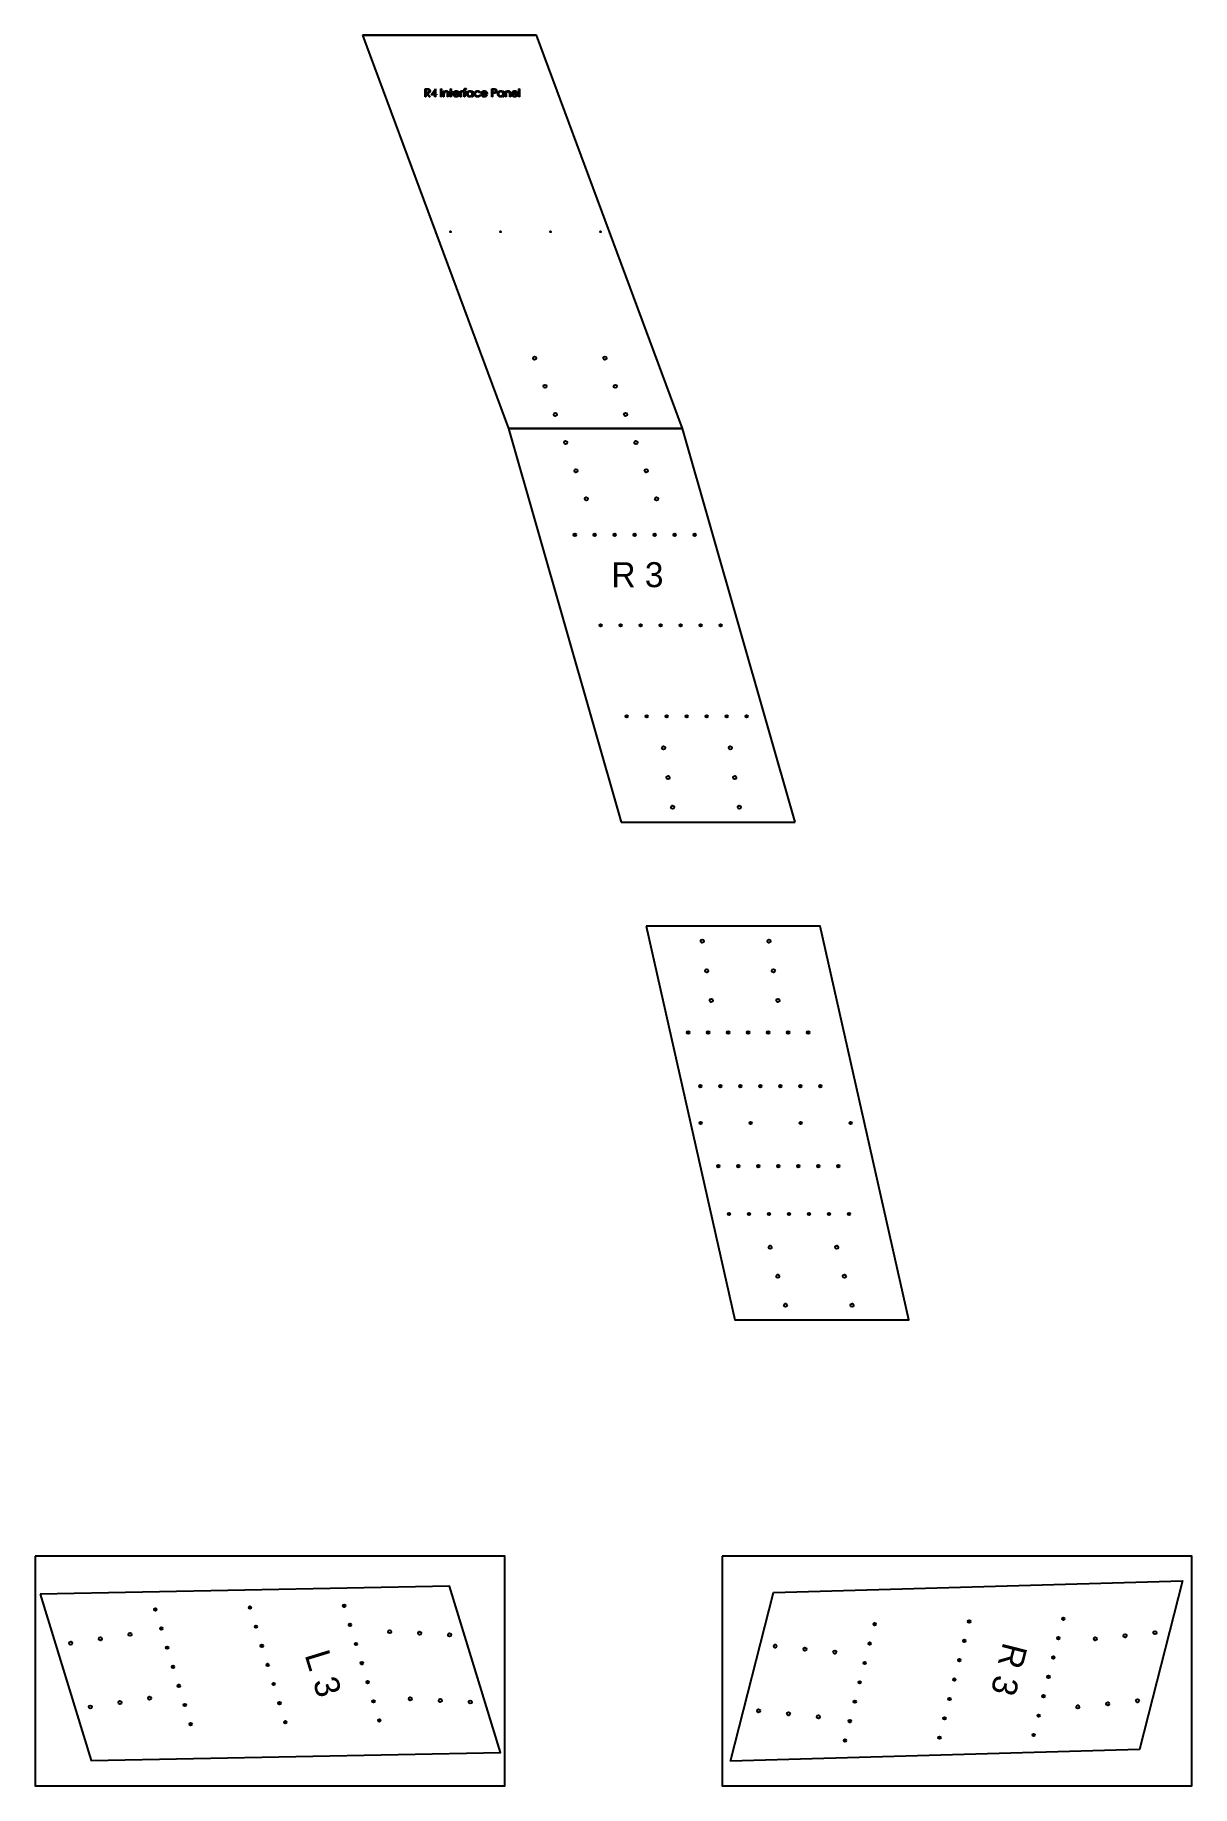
# Model space of a CAD drawing. Extents: x 50 to 281, y 33 to 383.
import ezdxf

# ---------------------------------------------------------------- set-up
doc = ezdxf.new("R2010")
doc.units = 0
doc.header["$PDMODE"] = 32
doc.header["$PDSIZE"] = 0.51
doc.layers.get('0').update_dxf_attribs({"linetype": 'CONTINUOUS'})
for name, color, linetype in [('DRILLING', 3, 'CONTINUOUS'), ('ENGRAVE', 4, 'CONTINUOUS'), ('HALF_DRILL', 200, 'CONTINUOUS'), ('LAYOUT', 10, 'CONTINUOUS')]:
    doc.layers.add(name, color=color, linetype=linetype)

# ---------------------------------------------------------------- blocks, each defined once
blk = doc.blocks.new('*U66')
blk.add_text('R 3', height=5).set_placement((165.15, 272.64))
blk = doc.blocks.new('*U19')
at = {"layer": 'ENGRAVE'}
blk.add_point((0, 0), dxfattribs=at)
blk = doc.blocks.new('*U21')
at = {"layer": 'ENGRAVE', "color": 0, "linetype": 'BYBLOCK'}
for p in [(-24, 0), (-20, 0), (-16, 0), (-12, 0), (-8, 0), (-4, 0), (0, 0)]:
    blk.add_blockref('*U19', p, dxfattribs=at)
blk = doc.blocks.new('*U22')
at = {"layer": 'ENGRAVE'}
blk.add_point((0, 0), dxfattribs=at)
blk = doc.blocks.new('*U23')
at = {"layer": 'ENGRAVE', "color": 0, "linetype": 'BYBLOCK'}
for p in [(-24, 0), (-20, 0), (-16, 0), (-12, 0), (-8, 0), (-4, 0), (0, 0)]:
    blk.add_blockref('*U22', p, dxfattribs=at)
blk = doc.blocks.new('*U24')
at = {"layer": 'ENGRAVE'}
blk.add_point((0, 0), dxfattribs=at)
blk = doc.blocks.new('*U25')
at = {"layer": 'ENGRAVE', "color": 0, "linetype": 'BYBLOCK'}
for p in [(-24, 0), (-20, 0), (-16, 0), (-12, 0), (-8, 0), (-4, 0), (0, 0)]:
    blk.add_blockref('*U24', p, dxfattribs=at)
blk = doc.blocks.new('*U26')
at = {"layer": 'ENGRAVE'}
blk.add_point((0, 0), dxfattribs=at)
blk = doc.blocks.new('*U27')
at = {"layer": 'ENGRAVE', "color": 0, "linetype": 'BYBLOCK'}
for p in [(-24, 0), (-20, 0), (-16, 0), (-12, 0), (-8, 0), (-4, 0), (0, 0)]:
    blk.add_blockref('*U26', p, dxfattribs=at)
blk = doc.blocks.new('*U28')
at = {"layer": 'HALF_DRILL'}
blk.add_point((0, 0), dxfattribs=at)
blk = doc.blocks.new('*U29')
at = {"layer": 'HALF_DRILL', "color": 0, "linetype": 'BYBLOCK'}
for p in [(-30, 0), (-20, 0), (-10, 0), (0, 0)]:
    blk.add_blockref('*U28', p, dxfattribs=at)
blk = doc.blocks.new('SW_CENTERMARKSYMBOL_0')
at = {"color": 0, "linetype": 'CONTINUOUS'}
for p, q in [((-0.1, 0), (-0.19, 0)), ((0, 0), (-0.1, 0)), ((0, 0.1), (0, 0.19)), ((0, 0), (0, 0.1)), ((0, 0), (0, -0.1)), ((0, 0), (0.1, 0)), ((0.1, 0), (0.19, 0)), ((0, -0.1), (0, -0.19))]:
    blk.add_line(p, q, dxfattribs=at)
blk = doc.blocks.new('SW_CENTERMARKSYMBOL_1')
at = {"color": 0, "linetype": 'CONTINUOUS'}
for p, q in [((-0.1, 0), (-0.19, 0)), ((0, 0), (-0.1, 0)), ((0, 0.1), (0, 0.19)), ((0, 0), (0, 0.1)), ((0, 0), (0, -0.1)), ((0, 0), (0.1, 0)), ((0.1, 0), (0.19, 0)), ((0, -0.1), (0, -0.19))]:
    blk.add_line(p, q, dxfattribs=at)
blk = doc.blocks.new('SW_CENTERMARKSYMBOL_2')
at = {"color": 0, "linetype": 'CONTINUOUS'}
for p, q in [((-0.1, 0), (-0.19, 0)), ((0, 0), (-0.1, 0)), ((0, 0.1), (0, 0.19)), ((0, 0), (0, 0.1)), ((0, 0), (0, -0.1)), ((0, 0), (0.1, 0)), ((0.1, 0), (0.19, 0)), ((0, -0.1), (0, -0.19))]:
    blk.add_line(p, q, dxfattribs=at)
blk = doc.blocks.new('SW_CENTERMARKSYMBOL_3')
at = {"color": 0, "linetype": 'CONTINUOUS'}
for p, q in [((-0.1, 0), (-0.19, 0)), ((0, 0), (-0.1, 0)), ((0, 0.1), (0, 0.19)), ((0, 0), (0, 0.1)), ((0, 0), (0, -0.1)), ((0, 0), (0.1, 0)), ((0.1, 0), (0.19, 0)), ((0, -0.1), (0, -0.19))]:
    blk.add_line(p, q, dxfattribs=at)
blk = doc.blocks.new('*U32')
at = {"layer": 'ENGRAVE'}
blk.add_point((0, 0), dxfattribs=at)
blk = doc.blocks.new('*U34')
at = {"layer": 'ENGRAVE', "color": 0, "linetype": 'BYBLOCK'}
for p in [(-24, 0), (-20, 0), (-16, 0), (-12, 0), (-8, 0), (-4, 0), (0, 0)]:
    blk.add_blockref('*U32', p, dxfattribs=at)
blk = doc.blocks.new('*U37')
at = {"layer": 'ENGRAVE'}
blk.add_point((0, 0), dxfattribs=at)
blk = doc.blocks.new('*U38')
at = {"layer": 'ENGRAVE', "color": 0, "linetype": 'BYBLOCK'}
for p in [(-24, 0), (-20, 0), (-16, 0), (-12, 0), (-8, 0), (-4, 0), (0, 0)]:
    blk.add_blockref('*U37', p, dxfattribs=at)
blk = doc.blocks.new('*U39')
at = {"layer": 'ENGRAVE'}
blk.add_point((0, 0), dxfattribs=at)
blk = doc.blocks.new('*U40')
at = {"layer": 'ENGRAVE', "color": 0, "linetype": 'BYBLOCK'}
for p in [(-24, 0), (-20, 0), (-16, 0), (-12, 0), (-8, 0), (-4, 0), (0, 0)]:
    blk.add_blockref('*U39', p, dxfattribs=at)
blk = doc.blocks.new('*U69')
blk.add_text('R 3', height=5, rotation=255.6916).set_placement((243.57, 61.76))
blk = doc.blocks.new('*U51')
at = {"layer": 'ENGRAVE'}
blk.add_point((0, 0), dxfattribs=at)
blk = doc.blocks.new('*U53')
at = {"layer": 'ENGRAVE', "color": 0, "linetype": 'BYBLOCK'}
for p in [(-24, 0), (-20, 0), (-16, 0), (-12, 0), (-8, 0), (-4, 0), (0, 0)]:
    blk.add_blockref('*U51', p, dxfattribs=at)
blk = doc.blocks.new('*U54')
at = {"layer": 'ENGRAVE'}
blk.add_point((0, 0), dxfattribs=at)
blk = doc.blocks.new('*U55')
at = {"layer": 'ENGRAVE', "color": 0, "linetype": 'BYBLOCK'}
for p in [(-24, 0), (-20, 0), (-16, 0), (-12, 0), (-8, 0), (-4, 0), (0, 0)]:
    blk.add_blockref('*U54', p, dxfattribs=at)
blk = doc.blocks.new('*U56')
at = {"layer": 'ENGRAVE'}
blk.add_point((0, 0), dxfattribs=at)
blk = doc.blocks.new('*U57')
at = {"layer": 'ENGRAVE', "color": 0, "linetype": 'BYBLOCK'}
for p in [(-24, 0), (-20, 0), (-16, 0), (-12, 0), (-8, 0), (-4, 0), (0, 0)]:
    blk.add_blockref('*U56', p, dxfattribs=at)
blk = doc.blocks.new('*U70')
blk.add_text('L 3', height=5, rotation=287.0847).set_placement((103.75, 59.06))
blk = doc.blocks.new('*U58')
at = {"layer": 'ENGRAVE'}
blk.add_point((0, 0), dxfattribs=at)
blk = doc.blocks.new('*U60')
at = {"layer": 'ENGRAVE', "color": 0, "linetype": 'BYBLOCK'}
for p in [(-24, 0), (-20, 0), (-16, 0), (-12, 0), (-8, 0), (-4, 0), (0, 0)]:
    blk.add_blockref('*U58', p, dxfattribs=at)
blk = doc.blocks.new('*U61')
at = {"layer": 'ENGRAVE'}
blk.add_point((0, 0), dxfattribs=at)
blk = doc.blocks.new('*U62')
at = {"layer": 'ENGRAVE', "color": 0, "linetype": 'BYBLOCK'}
for p in [(-24, 0), (-20, 0), (-16, 0), (-12, 0), (-8, 0), (-4, 0), (0, 0)]:
    blk.add_blockref('*U61', p, dxfattribs=at)
blk = doc.blocks.new('*U63')
at = {"layer": 'ENGRAVE'}
blk.add_point((0, 0), dxfattribs=at)
blk = doc.blocks.new('*U64')
at = {"layer": 'ENGRAVE', "color": 0, "linetype": 'BYBLOCK'}
for p in [(-24, 0), (-20, 0), (-16, 0), (-12, 0), (-8, 0), (-4, 0), (0, 0)]:
    blk.add_blockref('*U63', p, dxfattribs=at)

msp = doc.modelspace()

# ---------------------------------------------------------------- linework, layer by layer
at = {"color": 7, "linetype": 'CONTINUOUS'}
for p, q in [((115.362, 383.095), (144.575, 304.375)), ((150.165, 383.095), (115.362, 383.095)), ((115.362, 383.095), (149.802, 383.095)), ((179.378, 304.375), (150.165, 383.095)), ((127.895, 372.317), (128.208, 372.317)), ((127.895, 370.754), (127.895, 372.317)), ((128.329, 372.156), (128.036, 372.156)), ((128.036, 372.156), (128.036, 371.636)), ((128.036, 371.636), (128.322, 371.633)), ((128.036, 371.475), (128.036, 370.754)), ((128.15, 371.475), (128.036, 371.475)), ((128.724, 370.754), (128.15, 371.475)), ((128.323, 371.475), (128.897, 370.754)), ((129.077, 371.115), (129.93, 372.357)), ((129.819, 371.954), (129.353, 371.275)), ((129.819, 371.275), (129.819, 371.954)), ((129.93, 372.357), (129.959, 372.357)), ((129.959, 372.357), (129.959, 371.275)), ((131.02, 372.317), (131.161, 372.317)), ((131.02, 370.754), (131.02, 372.317)), ((131.161, 372.317), (131.161, 370.754)), ((131.521, 371.896), (131.662, 371.896)), ((131.521, 370.754), (131.521, 371.896)), ((131.662, 371.896), (131.662, 371.69)), ((132.383, 370.754), (132.383, 371.291)), ((132.523, 371.337), (132.523, 370.754)), ((132.783, 371.756), (132.783, 371.896)), ((132.783, 371.896), (132.984, 371.896)), ((132.984, 371.756), (132.783, 371.756)), ((132.984, 372.357), (133.124, 372.357)), ((132.984, 371.896), (132.984, 372.357)), ((132.984, 370.754), (132.984, 371.756)), ((133.124, 372.357), (133.124, 371.896)), ((133.124, 371.896), (133.324, 371.896)), ((133.124, 371.756), (133.124, 370.754)), ((133.324, 371.756), (133.124, 371.756)), ((133.324, 371.896), (133.324, 371.756)), ((134.686, 371.295), (133.665, 371.295)), ((133.679, 371.435), (134.546, 371.435)), ((134.927, 371.896), (135.067, 371.896)), ((134.927, 370.754), (134.927, 371.896)), ((135.067, 371.896), (135.067, 371.728)), ((135.468, 371.877), (135.391, 371.755)), ((135.528, 371.896), (135.688, 371.896)), ((135.528, 371.756), (135.528, 371.896)), ((135.688, 371.756), (135.528, 371.756)), ((135.688, 371.896), (135.688, 372.079)), ((135.688, 370.754), (135.688, 371.756)), ((135.829, 371.756), (135.828, 370.754)), ((135.829, 372.054), (135.829, 371.896)), ((135.829, 371.896), (136.069, 371.896)), ((136.069, 371.756), (135.829, 371.756)), ((136.069, 371.896), (136.069, 371.756)), ((136.089, 372.347), (136.089, 372.202)), ((137.311, 371.896), (137.451, 371.896)), ((137.311, 371.685), (137.311, 371.896)), ((137.451, 371.896), (137.451, 370.754)), ((138.893, 371.648), (138.776, 371.576)), ((140.295, 371.295), (139.274, 371.295)), ((139.288, 371.435), (140.155, 371.435)), ((141.217, 372.317), (141.523, 372.317)), ((141.217, 370.754), (141.217, 372.317)), ((141.357, 372.156), (141.357, 371.636)), ((141.643, 372.156), (141.357, 372.156)), ((141.357, 371.636), (141.631, 371.632)), ((141.357, 371.475), (141.357, 370.754)), ((141.469, 371.475), (141.357, 371.475)), ((143.48, 371.896), (143.621, 371.896)), ((143.48, 371.685), (143.48, 371.896)), ((143.621, 371.896), (143.621, 370.754)), ((143.941, 371.896), (144.081, 371.896)), ((143.941, 370.754), (143.941, 371.896)), ((144.081, 371.896), (144.081, 371.69)), ((144.803, 370.754), (144.803, 371.291)), ((144.943, 371.337), (144.943, 370.754)), ((146.385, 371.295), (145.363, 371.295)), ((145.378, 371.435), (146.245, 371.435)), ((146.645, 372.357), (146.786, 372.357)), ((146.645, 370.754), (146.645, 372.357)), ((146.786, 372.357), (146.786, 370.754)), ((128.036, 370.754), (127.895, 370.754)), ((128.897, 370.754), (128.724, 370.754)), ((129.819, 371.115), (129.077, 371.115)), ((129.353, 371.275), (129.819, 371.275)), ((129.819, 370.754), (129.819, 371.115)), ((129.959, 370.754), (129.819, 370.754)), ((129.959, 371.275), (130.139, 371.275)), ((129.959, 371.115), (129.959, 370.754)), ((130.139, 371.115), (129.959, 371.115)), ((130.139, 371.275), (130.139, 371.115)), ((131.161, 370.754), (131.02, 370.754)), ((131.662, 370.754), (131.521, 370.754)), ((131.662, 371.167), (131.662, 370.754)), ((132.523, 370.754), (132.383, 370.754)), ((133.124, 370.754), (132.984, 370.754)), ((134.502, 371.115), (134.626, 371.049)), ((135.067, 370.754), (134.927, 370.754)), ((135.067, 371.138), (135.067, 370.754)), ((135.828, 370.754), (135.688, 370.754)), ((137.311, 370.754), (137.311, 370.952)), ((137.451, 370.754), (137.311, 370.754)), ((138.776, 371.075), (138.893, 370.998)), ((140.111, 371.115), (140.235, 371.049)), ((141.357, 370.754), (141.217, 370.754)), ((143.48, 370.754), (143.48, 370.952)), ((143.621, 370.754), (143.48, 370.754)), ((144.081, 370.754), (143.941, 370.754)), ((144.081, 371.167), (144.081, 370.754)), ((144.943, 370.754), (144.803, 370.754)), ((146.2, 371.115), (146.325, 371.049)), ((146.786, 370.754), (146.645, 370.754)), ((144.575, 304.375), (167.088, 225.655)), ((144.575, 304.375), (179.378, 304.375)), ((179.378, 304.375), (144.575, 304.375)), ((144.575, 304.375), (179.378, 304.375)), ((201.892, 225.655), (179.378, 304.375)), ((167.088, 225.655), (201.892, 225.655))]:
    msp.add_line(p, q, dxfattribs=at)
for points in [[(172.122, 204.807), (189.863, 126.087), (224.667, 126.087), (206.926, 204.807)], [(188.968, 37.772), (197.57, 71.496), (279.412, 73.856), (270.81, 40.131)], [(50.871, 71.186), (61.096, 37.918), (142.956, 39.525), (132.732, 72.793)]]:
    msp.add_lwpolyline(points, close=True, dxfattribs=at)
at = {"color": 7}
for points in [[(128.208, 372.317, 0), (128.21, 372.317, 0), (128.213, 372.317, 0), (128.215, 372.317, 0), (128.217, 372.317, 0), (128.219, 372.317, 0), (128.222, 372.317, 0), (128.224, 372.317, 0), (128.226, 372.317, 0), (128.228, 372.317, 0), (128.231, 372.317, 0), (128.233, 372.317, 0), (128.235, 372.317, 0), (128.237, 372.317, 0), (128.239, 372.317, 0), (128.242, 372.317, 0), (128.244, 372.317, 0), (128.246, 372.317, 0), (128.248, 372.317, 0), (128.251, 372.317, 0), (128.253, 372.317, 0), (128.255, 372.317, 0), (128.257, 372.317, 0), (128.26, 372.317, 0), (128.262, 372.317, 0), (128.264, 372.317, 0), (128.266, 372.317, 0), (128.269, 372.317, 0), (128.271, 372.317, 0), (128.273, 372.317, 0), (128.275, 372.317, 0), (128.277, 372.317, 0), (128.28, 372.317, 0), (128.282, 372.317, 0), (128.284, 372.317, 0), (128.286, 372.317, 0), (128.289, 372.317, 0), (128.291, 372.317, 0), (128.293, 372.317, 0), (128.295, 372.317, 0), (128.298, 372.317, 0), (128.3, 372.317, 0), (128.302, 372.316, 0), (128.304, 372.316, 0), (128.307, 372.316, 0), (128.309, 372.316, 0), (128.311, 372.316, 0), (128.313, 372.316, 0), (128.315, 372.316, 0), (128.318, 372.316, 0), (128.32, 372.316, 0), (128.322, 372.316, 0), (128.324, 372.316, 0), (128.327, 372.316, 0), (128.329, 372.316, 0), (128.331, 372.316, 0), (128.333, 372.316, 0), (128.336, 372.316, 0), (128.338, 372.316, 0), (128.34, 372.316, 0), (128.342, 372.316, 0), (128.344, 372.316, 0), (128.347, 372.315, 0), (128.349, 372.315, 0), (128.351, 372.315, 0), (128.353, 372.315, 0), (128.356, 372.315, 0), (128.358, 372.315, 0), (128.36, 372.315, 0), (128.362, 372.315, 0), (128.365, 372.315, 0), (128.367, 372.315, 0), (128.369, 372.315, 0), (128.371, 372.315, 0), (128.373, 372.314, 0), (128.376, 372.314, 0), (128.378, 372.314, 0), (128.38, 372.314, 0), (128.382, 372.314, 0), (128.385, 372.314, 0), (128.387, 372.314, 0), (128.389, 372.314, 0), (128.391, 372.313, 0), (128.393, 372.313, 0), (128.396, 372.313, 0), (128.398, 372.313, 0), (128.4, 372.313, 0), (128.402, 372.313, 0), (128.405, 372.313, 0), (128.407, 372.312, 0), (128.409, 372.312, 0), (128.411, 372.312, 0), (128.414, 372.312, 0), (128.416, 372.312, 0), (128.418, 372.312, 0), (128.42, 372.311, 0), (128.422, 372.311, 0), (128.425, 372.311, 0), (128.427, 372.311, 0), (128.429, 372.311, 0), (128.431, 372.311, 0), (128.434, 372.31, 0), (128.436, 372.31, 0), (128.438, 372.31, 0), (128.44, 372.31, 0), (128.442, 372.31, 0), (128.445, 372.309, 0), (128.447, 372.309, 0), (128.449, 372.309, 0), (128.451, 372.309, 0), (128.454, 372.308, 0), (128.456, 372.308, 0), (128.458, 372.308, 0), (128.46, 372.308, 0), (128.462, 372.308, 0), (128.465, 372.307, 0), (128.467, 372.307, 0), (128.469, 372.307, 0), (128.471, 372.307, 0), (128.473, 372.306, 0), (128.476, 372.306, 0), (128.478, 372.306, 0), (128.48, 372.306, 0), (128.482, 372.305, 0), (128.485, 372.305, 0), (128.487, 372.305, 0), (128.489, 372.305, 0), (128.491, 372.304, 0), (128.493, 372.304, 0), (128.496, 372.304, 0), (128.498, 372.304, 0), (128.5, 372.303, 0), (128.502, 372.303, 0), (128.505, 372.303, 0), (128.507, 372.302, 0), (128.509, 372.302, 0), (128.511, 372.302, 0), (128.513, 372.302, 0), (128.516, 372.301, 0), (128.518, 372.301, 0), (128.52, 372.301, 0), (128.522, 372.301, 0), (128.524, 372.3, 0), (128.527, 372.3, 0), (128.529, 372.3, 0), (128.531, 372.299, 0), (128.533, 372.299, 0), (128.536, 372.299, 0), (128.538, 372.299, 0), (128.54, 372.298, 0), (128.542, 372.298, 0), (128.544, 372.298, 0), (128.547, 372.297, 0), (128.549, 372.297, 0), (128.551, 372.297, 0), (128.553, 372.297, 0), (128.556, 372.296, 0), (128.558, 372.296, 0), (128.56, 372.296, 0), (128.562, 372.295, 0)], [(128.322, 371.633, 0), (128.324, 371.633, 0), (128.325, 371.633, 0), (128.327, 371.634, 0), (128.329, 371.634, 0), (128.331, 371.634, 0), (128.332, 371.634, 0), (128.334, 371.634, 0), (128.336, 371.634, 0), (128.338, 371.634, 0), (128.339, 371.634, 0), (128.341, 371.634, 0), (128.343, 371.634, 0), (128.345, 371.634, 0), (128.346, 371.634, 0), (128.348, 371.634, 0), (128.35, 371.634, 0), (128.352, 371.634, 0), (128.353, 371.634, 0), (128.355, 371.634, 0), (128.357, 371.634, 0), (128.359, 371.634, 0), (128.36, 371.634, 0), (128.362, 371.634, 0), (128.364, 371.634, 0), (128.366, 371.634, 0), (128.367, 371.634, 0), (128.369, 371.634, 0), (128.371, 371.634, 0), (128.373, 371.634, 0), (128.374, 371.634, 0), (128.376, 371.635, 0), (128.378, 371.635, 0), (128.38, 371.635, 0), (128.381, 371.635, 0), (128.383, 371.635, 0), (128.385, 371.635, 0), (128.387, 371.635, 0), (128.388, 371.635, 0), (128.39, 371.635, 0), (128.392, 371.635, 0), (128.394, 371.635, 0), (128.395, 371.635, 0), (128.397, 371.635, 0), (128.399, 371.635, 0), (128.4, 371.635, 0), (128.402, 371.636, 0), (128.404, 371.636, 0), (128.406, 371.636, 0), (128.407, 371.636, 0), (128.409, 371.636, 0), (128.411, 371.636, 0), (128.413, 371.636, 0), (128.414, 371.636, 0), (128.416, 371.636, 0), (128.418, 371.636, 0), (128.42, 371.636, 0), (128.421, 371.637, 0), (128.423, 371.637, 0), (128.425, 371.637, 0), (128.427, 371.637, 0), (128.428, 371.637, 0), (128.43, 371.637, 0), (128.432, 371.637, 0), (128.434, 371.637, 0), (128.435, 371.638, 0), (128.437, 371.638, 0), (128.439, 371.638, 0), (128.441, 371.638, 0), (128.442, 371.638, 0), (128.444, 371.638, 0), (128.446, 371.638, 0), (128.448, 371.639, 0), (128.449, 371.639, 0), (128.451, 371.639, 0), (128.453, 371.639, 0), (128.455, 371.639, 0), (128.456, 371.639, 0), (128.458, 371.64, 0), (128.46, 371.64, 0), (128.462, 371.64, 0), (128.463, 371.64, 0), (128.465, 371.64, 0), (128.467, 371.641, 0), (128.469, 371.641, 0), (128.47, 371.641, 0), (128.472, 371.641, 0), (128.474, 371.641, 0), (128.475, 371.642, 0), (128.477, 371.642, 0), (128.479, 371.642, 0), (128.481, 371.642, 0), (128.482, 371.643, 0), (128.484, 371.643, 0), (128.486, 371.643, 0), (128.488, 371.643, 0), (128.489, 371.644, 0), (128.491, 371.644, 0), (128.493, 371.644, 0), (128.495, 371.644, 0), (128.496, 371.645, 0), (128.498, 371.645, 0), (128.5, 371.645, 0), (128.501, 371.646, 0), (128.503, 371.646, 0), (128.505, 371.646, 0), (128.507, 371.647, 0), (128.508, 371.647, 0), (128.51, 371.647, 0), (128.512, 371.648, 0), (128.513, 371.648, 0), (128.515, 371.648, 0), (128.517, 371.649, 0), (128.519, 371.649, 0), (128.52, 371.649, 0), (128.522, 371.65, 0), (128.524, 371.65, 0), (128.525, 371.651, 0), (128.527, 371.651, 0), (128.529, 371.651, 0), (128.531, 371.652, 0), (128.532, 371.652, 0), (128.534, 371.653, 0), (128.536, 371.653, 0), (128.537, 371.653, 0), (128.539, 371.654, 0), (128.541, 371.654, 0), (128.543, 371.655, 0), (128.544, 371.655, 0), (128.546, 371.656, 0), (128.548, 371.656, 0), (128.549, 371.657, 0), (128.551, 371.657, 0), (128.553, 371.658, 0), (128.554, 371.658, 0), (128.556, 371.659, 0), (128.558, 371.659, 0), (128.559, 371.66, 0), (128.561, 371.66, 0), (128.563, 371.661, 0), (128.564, 371.662, 0), (128.566, 371.662, 0), (128.568, 371.663, 0), (128.569, 371.663, 0), (128.571, 371.664, 0), (128.573, 371.665, 0), (128.574, 371.665, 0), (128.576, 371.666, 0), (128.577, 371.666, 0), (128.579, 371.667, 0), (128.581, 371.668, 0), (128.582, 371.668, 0), (128.584, 371.669, 0), (128.586, 371.67, 0), (128.587, 371.671, 0), (128.589, 371.671, 0), (128.59, 371.672, 0), (128.592, 371.673, 0), (128.594, 371.673, 0), (128.595, 371.674, 0), (128.597, 371.675, 0), (128.598, 371.676, 0), (128.6, 371.677, 0), (128.601, 371.677, 0), (128.603, 371.678, 0), (128.605, 371.679, 0), (128.606, 371.68, 0), (128.608, 371.681, 0), (128.609, 371.681, 0), (128.611, 371.682, 0), (128.612, 371.683, 0), (128.614, 371.684, 0), (128.615, 371.685, 0), (128.617, 371.686, 0), (128.618, 371.687, 0), (128.62, 371.688, 0), (128.621, 371.689, 0), (128.623, 371.689, 0), (128.624, 371.69, 0), (128.626, 371.691, 0), (128.627, 371.692, 0), (128.629, 371.693, 0), (128.63, 371.694, 0), (128.632, 371.695, 0), (128.633, 371.696, 0), (128.634, 371.697, 0), (128.636, 371.698, 0), (128.637, 371.699, 0), (128.639, 371.7, 0), (128.64, 371.701, 0), (128.641, 371.702, 0), (128.643, 371.704, 0), (128.644, 371.705, 0), (128.646, 371.706, 0), (128.647, 371.707, 0), (128.648, 371.708, 0), (128.65, 371.709, 0), (128.651, 371.71, 0), (128.652, 371.711, 0), (128.654, 371.713, 0), (128.655, 371.714, 0), (128.656, 371.715, 0), (128.658, 371.716, 0), (128.659, 371.717, 0), (128.66, 371.718, 0), (128.661, 371.72, 0), (128.663, 371.721, 0), (128.664, 371.722, 0), (128.665, 371.723, 0), (128.666, 371.725, 0), (128.668, 371.726, 0), (128.669, 371.727, 0), (128.67, 371.728, 0), (128.671, 371.73, 0), (128.672, 371.731, 0), (128.674, 371.732, 0), (128.675, 371.734, 0), (128.676, 371.735, 0), (128.677, 371.736, 0), (128.678, 371.738, 0), (128.679, 371.739, 0), (128.68, 371.74, 0), (128.681, 371.742, 0), (128.683, 371.743, 0), (128.684, 371.744, 0), (128.685, 371.746, 0), (128.686, 371.747, 0), (128.687, 371.749, 0), (128.688, 371.75, 0), (128.689, 371.751, 0), (128.69, 371.753, 0), (128.691, 371.754, 0), (128.692, 371.756, 0), (128.693, 371.757, 0), (128.694, 371.759, 0), (128.695, 371.76, 0), (128.696, 371.761, 0), (128.697, 371.763, 0), (128.698, 371.764, 0), (128.699, 371.766, 0), (128.7, 371.767, 0), (128.701, 371.769, 0), (128.702, 371.77, 0), (128.703, 371.772, 0), (128.703, 371.773, 0), (128.704, 371.775, 0), (128.705, 371.777, 0), (128.706, 371.778, 0), (128.707, 371.78, 0), (128.708, 371.781, 0), (128.709, 371.783, 0), (128.709, 371.784, 0), (128.71, 371.786, 0), (128.711, 371.787, 0), (128.712, 371.789, 0), (128.713, 371.791, 0), (128.713, 371.792, 0), (128.714, 371.794, 0), (128.715, 371.795, 0), (128.716, 371.797, 0), (128.716, 371.798, 0), (128.717, 371.8, 0), (128.718, 371.802, 0), (128.718, 371.803, 0), (128.719, 371.805, 0), (128.72, 371.807, 0), (128.72, 371.808, 0), (128.721, 371.81, 0), (128.722, 371.811, 0), (128.722, 371.813, 0), (128.723, 371.815, 0), (128.723, 371.816, 0), (128.724, 371.818, 0), (128.724, 371.82, 0), (128.725, 371.821, 0), (128.726, 371.823, 0), (128.726, 371.825, 0), (128.726, 371.826, 0), (128.727, 371.828, 0), (128.727, 371.83, 0), (128.728, 371.832, 0), (128.728, 371.833, 0), (128.729, 371.835, 0), (128.729, 371.837, 0), (128.729, 371.838, 0), (128.73, 371.84, 0), (128.73, 371.842, 0), (128.73, 371.843, 0), (128.731, 371.845, 0), (128.731, 371.847, 0), (128.731, 371.849, 0), (128.732, 371.85, 0), (128.732, 371.852, 0), (128.732, 371.854, 0), (128.733, 371.855, 0), (128.733, 371.857, 0), (128.733, 371.859, 0), (128.733, 371.861, 0), (128.733, 371.862, 0), (128.734, 371.864, 0), (128.734, 371.866, 0), (128.734, 371.868, 0), (128.734, 371.869, 0), (128.734, 371.871, 0), (128.735, 371.873, 0), (128.735, 371.875, 0), (128.735, 371.876, 0), (128.735, 371.878, 0), (128.735, 371.88, 0), (128.735, 371.882, 0), (128.736, 371.883, 0), (128.736, 371.885, 0), (128.736, 371.887, 0), (128.736, 371.889, 0), (128.736, 371.89, 0), (128.736, 371.892, 0), (128.736, 371.894, 0), (128.737, 371.896, 0), (128.737, 371.897, 0), (128.737, 371.899, 0)], [(128.877, 371.899, 0), (128.877, 371.896, 0), (128.877, 371.894, 0), (128.877, 371.891, 0), (128.876, 371.889, 0), (128.876, 371.886, 0), (128.876, 371.884, 0), (128.876, 371.881, 0), (128.876, 371.879, 0), (128.876, 371.876, 0), (128.876, 371.874, 0), (128.875, 371.871, 0), (128.875, 371.869, 0), (128.875, 371.867, 0), (128.875, 371.864, 0), (128.875, 371.862, 0), (128.874, 371.859, 0), (128.874, 371.857, 0), (128.874, 371.854, 0), (128.874, 371.852, 0), (128.874, 371.849, 0), (128.873, 371.847, 0), (128.873, 371.844, 0), (128.873, 371.842, 0), (128.873, 371.839, 0), (128.872, 371.837, 0), (128.872, 371.834, 0), (128.872, 371.832, 0), (128.871, 371.829, 0), (128.871, 371.827, 0), (128.871, 371.825, 0), (128.871, 371.822, 0), (128.87, 371.82, 0), (128.87, 371.817, 0), (128.869, 371.815, 0), (128.869, 371.812, 0), (128.869, 371.81, 0), (128.868, 371.807, 0), (128.868, 371.805, 0), (128.867, 371.803, 0), (128.867, 371.8, 0), (128.866, 371.798, 0), (128.866, 371.795, 0), (128.865, 371.793, 0), (128.865, 371.79, 0), (128.864, 371.788, 0), (128.864, 371.786, 0), (128.863, 371.783, 0), (128.863, 371.781, 0), (128.862, 371.778, 0), (128.861, 371.776, 0), (128.861, 371.774, 0), (128.86, 371.771, 0), (128.859, 371.769, 0), (128.859, 371.766, 0), (128.858, 371.764, 0), (128.857, 371.762, 0), (128.856, 371.759, 0), (128.856, 371.757, 0), (128.855, 371.755, 0), (128.854, 371.752, 0), (128.853, 371.75, 0), (128.852, 371.748, 0), (128.851, 371.745, 0), (128.851, 371.743, 0), (128.85, 371.741, 0), (128.849, 371.738, 0), (128.848, 371.736, 0), (128.847, 371.734, 0), (128.846, 371.731, 0), (128.845, 371.729, 0), (128.844, 371.727, 0), (128.843, 371.725, 0), (128.842, 371.722, 0), (128.841, 371.72, 0), (128.84, 371.718, 0), (128.839, 371.715, 0), (128.838, 371.713, 0), (128.837, 371.711, 0), (128.835, 371.709, 0), (128.834, 371.707, 0), (128.833, 371.704, 0), (128.832, 371.702, 0), (128.831, 371.7, 0), (128.83, 371.698, 0), (128.829, 371.696, 0), (128.827, 371.693, 0), (128.826, 371.691, 0), (128.825, 371.689, 0), (128.824, 371.687, 0), (128.822, 371.685, 0), (128.821, 371.683, 0), (128.82, 371.68, 0), (128.819, 371.678, 0), (128.817, 371.676, 0), (128.816, 371.674, 0), (128.815, 371.672, 0), (128.813, 371.67, 0), (128.812, 371.668, 0), (128.81, 371.666, 0), (128.809, 371.664, 0), (128.808, 371.662, 0), (128.806, 371.66, 0), (128.805, 371.657, 0), (128.803, 371.655, 0), (128.802, 371.653, 0), (128.8, 371.651, 0), (128.799, 371.649, 0), (128.797, 371.647, 0), (128.796, 371.645, 0), (128.794, 371.644, 0), (128.793, 371.642, 0), (128.791, 371.64, 0), (128.79, 371.638, 0), (128.788, 371.636, 0), (128.787, 371.634, 0), (128.785, 371.632, 0), (128.783, 371.63, 0), (128.782, 371.628, 0), (128.78, 371.626, 0), (128.778, 371.624, 0), (128.777, 371.623, 0), (128.775, 371.621, 0), (128.773, 371.619, 0), (128.772, 371.617, 0), (128.77, 371.615, 0), (128.768, 371.613, 0), (128.767, 371.612, 0), (128.765, 371.61, 0), (128.763, 371.608, 0), (128.761, 371.606, 0), (128.76, 371.605, 0), (128.758, 371.603, 0), (128.756, 371.601, 0), (128.754, 371.6, 0), (128.752, 371.598, 0), (128.75, 371.596, 0), (128.749, 371.595, 0), (128.747, 371.593, 0), (128.745, 371.591, 0), (128.743, 371.59, 0), (128.741, 371.588, 0), (128.739, 371.586, 0), (128.737, 371.585, 0), (128.735, 371.583, 0), (128.733, 371.582, 0), (128.731, 371.58, 0), (128.729, 371.579, 0), (128.727, 371.577, 0), (128.726, 371.576, 0), (128.724, 371.574, 0), (128.722, 371.573, 0), (128.72, 371.571, 0), (128.717, 371.57, 0), (128.715, 371.568, 0), (128.713, 371.567, 0), (128.711, 371.566, 0), (128.709, 371.564, 0), (128.707, 371.563, 0), (128.705, 371.561, 0), (128.703, 371.56, 0), (128.701, 371.559, 0), (128.699, 371.557, 0), (128.697, 371.556, 0), (128.695, 371.555, 0), (128.693, 371.553, 0), (128.69, 371.552, 0), (128.688, 371.551, 0), (128.686, 371.55, 0), (128.684, 371.548, 0), (128.682, 371.547, 0), (128.68, 371.546, 0), (128.677, 371.545, 0), (128.675, 371.544, 0), (128.673, 371.542, 0), (128.671, 371.541, 0), (128.669, 371.54, 0), (128.666, 371.539, 0), (128.664, 371.538, 0), (128.662, 371.537, 0), (128.66, 371.536, 0), (128.658, 371.535, 0), (128.655, 371.533, 0), (128.653, 371.532, 0), (128.651, 371.531, 0), (128.649, 371.53, 0), (128.646, 371.529, 0), (128.644, 371.528, 0), (128.642, 371.527, 0), (128.639, 371.526, 0), (128.637, 371.525, 0), (128.635, 371.524, 0), (128.633, 371.523, 0), (128.63, 371.523, 0), (128.628, 371.522, 0), (128.626, 371.521, 0), (128.623, 371.52, 0), (128.621, 371.519, 0), (128.619, 371.518, 0), (128.616, 371.517, 0), (128.614, 371.516, 0), (128.612, 371.515, 0), (128.609, 371.515, 0), (128.607, 371.514, 0), (128.605, 371.513, 0), (128.602, 371.512, 0), (128.6, 371.511, 0), (128.598, 371.511, 0), (128.595, 371.51, 0), (128.593, 371.509, 0), (128.59, 371.508, 0), (128.588, 371.508, 0), (128.586, 371.507, 0), (128.583, 371.506, 0), (128.581, 371.506, 0), (128.579, 371.505, 0), (128.576, 371.504, 0), (128.574, 371.504, 0), (128.571, 371.503, 0), (128.569, 371.502, 0), (128.567, 371.502, 0), (128.564, 371.501, 0), (128.562, 371.5, 0), (128.559, 371.5, 0), (128.557, 371.499, 0), (128.555, 371.499, 0), (128.552, 371.498, 0), (128.55, 371.497, 0), (128.547, 371.497, 0), (128.545, 371.496, 0), (128.542, 371.496, 0), (128.54, 371.495, 0), (128.538, 371.495, 0), (128.535, 371.494, 0), (128.533, 371.494, 0), (128.53, 371.493, 0), (128.528, 371.493, 0), (128.525, 371.492, 0), (128.523, 371.492, 0), (128.521, 371.491, 0), (128.518, 371.491, 0), (128.516, 371.49, 0), (128.513, 371.49, 0), (128.511, 371.49, 0), (128.508, 371.489, 0), (128.506, 371.489, 0), (128.503, 371.488, 0), (128.501, 371.488, 0), (128.499, 371.488, 0), (128.496, 371.487, 0), (128.494, 371.487, 0), (128.491, 371.486, 0), (128.489, 371.486, 0), (128.486, 371.486, 0), (128.484, 371.485, 0), (128.481, 371.485, 0), (128.479, 371.485, 0), (128.476, 371.484, 0), (128.474, 371.484, 0), (128.472, 371.484, 0), (128.469, 371.484, 0), (128.467, 371.483, 0), (128.464, 371.483, 0), (128.462, 371.483, 0), (128.459, 371.482, 0), (128.457, 371.482, 0), (128.454, 371.482, 0), (128.452, 371.482, 0), (128.449, 371.481, 0), (128.447, 371.481, 0), (128.444, 371.481, 0), (128.442, 371.481, 0), (128.439, 371.481, 0), (128.437, 371.48, 0), (128.434, 371.48, 0), (128.432, 371.48, 0), (128.43, 371.48, 0), (128.427, 371.48, 0), (128.425, 371.479, 0), (128.422, 371.479, 0), (128.42, 371.479, 0), (128.417, 371.479, 0), (128.415, 371.479, 0), (128.412, 371.479, 0), (128.41, 371.478, 0), (128.407, 371.478, 0), (128.405, 371.478, 0), (128.402, 371.478, 0), (128.4, 371.478, 0), (128.397, 371.478, 0), (128.395, 371.478, 0), (128.392, 371.478, 0), (128.39, 371.477, 0), (128.387, 371.477, 0), (128.385, 371.477, 0), (128.383, 371.477, 0), (128.38, 371.477, 0), (128.378, 371.477, 0), (128.375, 371.477, 0), (128.373, 371.477, 0), (128.37, 371.477, 0), (128.368, 371.477, 0), (128.365, 371.476, 0), (128.363, 371.476, 0), (128.36, 371.476, 0), (128.358, 371.476, 0), (128.355, 371.476, 0), (128.353, 371.476, 0), (128.35, 371.476, 0), (128.348, 371.476, 0), (128.345, 371.476, 0), (128.343, 371.476, 0), (128.34, 371.476, 0), (128.338, 371.476, 0), (128.335, 371.476, 0), (128.333, 371.476, 0), (128.33, 371.476, 0), (128.328, 371.475, 0), (128.326, 371.475, 0), (128.323, 371.475, 0)], [(128.737, 371.899, 0), (128.737, 371.901, 0), (128.737, 371.903, 0), (128.736, 371.904, 0), (128.736, 371.906, 0), (128.736, 371.908, 0), (128.736, 371.909, 0), (128.736, 371.911, 0), (128.736, 371.913, 0), (128.736, 371.915, 0), (128.735, 371.916, 0), (128.735, 371.918, 0), (128.735, 371.92, 0), (128.735, 371.922, 0), (128.735, 371.923, 0), (128.735, 371.925, 0), (128.735, 371.927, 0), (128.734, 371.928, 0), (128.734, 371.93, 0), (128.734, 371.932, 0), (128.734, 371.933, 0), (128.734, 371.935, 0), (128.733, 371.937, 0), (128.733, 371.939, 0), (128.733, 371.94, 0), (128.733, 371.942, 0), (128.732, 371.944, 0), (128.732, 371.945, 0), (128.732, 371.947, 0), (128.731, 371.949, 0), (128.731, 371.95, 0), (128.731, 371.952, 0), (128.731, 371.954, 0), (128.73, 371.955, 0), (128.73, 371.957, 0), (128.729, 371.959, 0), (128.729, 371.96, 0), (128.729, 371.962, 0), (128.728, 371.964, 0), (128.728, 371.965, 0), (128.727, 371.967, 0), (128.727, 371.969, 0), (128.726, 371.97, 0), (128.726, 371.972, 0), (128.725, 371.974, 0), (128.725, 371.975, 0), (128.724, 371.977, 0), (128.724, 371.978, 0), (128.723, 371.98, 0), (128.723, 371.982, 0), (128.722, 371.983, 0), (128.721, 371.985, 0), (128.721, 371.986, 0), (128.72, 371.988, 0), (128.719, 371.99, 0), (128.719, 371.991, 0), (128.718, 371.993, 0), (128.717, 371.994, 0), (128.717, 371.996, 0), (128.716, 371.997, 0), (128.715, 371.999, 0), (128.715, 372.001, 0), (128.714, 372.002, 0), (128.713, 372.004, 0), (128.712, 372.005, 0), (128.711, 372.007, 0), (128.711, 372.008, 0), (128.71, 372.01, 0), (128.709, 372.011, 0), (128.708, 372.013, 0), (128.707, 372.014, 0), (128.706, 372.016, 0), (128.706, 372.017, 0), (128.705, 372.019, 0), (128.704, 372.02, 0), (128.703, 372.022, 0), (128.702, 372.023, 0), (128.701, 372.025, 0), (128.7, 372.026, 0), (128.699, 372.028, 0), (128.698, 372.029, 0), (128.697, 372.03, 0), (128.696, 372.032, 0), (128.695, 372.033, 0), (128.694, 372.035, 0), (128.693, 372.036, 0), (128.692, 372.038, 0), (128.691, 372.039, 0), (128.69, 372.04, 0), (128.689, 372.042, 0), (128.688, 372.043, 0), (128.687, 372.045, 0), (128.686, 372.046, 0), (128.685, 372.047, 0), (128.684, 372.049, 0), (128.683, 372.05, 0), (128.682, 372.051, 0), (128.681, 372.053, 0), (128.68, 372.054, 0), (128.679, 372.055, 0), (128.678, 372.057, 0), (128.677, 372.058, 0), (128.675, 372.059, 0), (128.674, 372.06, 0), (128.673, 372.062, 0), (128.672, 372.063, 0), (128.671, 372.064, 0), (128.67, 372.066, 0), (128.669, 372.067, 0), (128.667, 372.068, 0), (128.666, 372.069, 0), (128.665, 372.071, 0), (128.664, 372.072, 0), (128.663, 372.073, 0), (128.661, 372.074, 0), (128.66, 372.075, 0), (128.659, 372.077, 0), (128.658, 372.078, 0), (128.656, 372.079, 0), (128.655, 372.08, 0), (128.654, 372.081, 0), (128.653, 372.082, 0), (128.651, 372.083, 0), (128.65, 372.085, 0), (128.649, 372.086, 0), (128.647, 372.087, 0), (128.646, 372.088, 0), (128.645, 372.089, 0), (128.643, 372.09, 0), (128.642, 372.091, 0), (128.641, 372.092, 0), (128.639, 372.093, 0), (128.638, 372.094, 0), (128.637, 372.095, 0), (128.635, 372.096, 0), (128.634, 372.097, 0), (128.632, 372.098, 0), (128.631, 372.099, 0), (128.63, 372.1, 0), (128.628, 372.101, 0), (128.627, 372.102, 0), (128.625, 372.103, 0), (128.624, 372.104, 0), (128.622, 372.105, 0), (128.621, 372.106, 0), (128.619, 372.107, 0), (128.618, 372.108, 0), (128.616, 372.109, 0), (128.615, 372.11, 0), (128.614, 372.11, 0), (128.612, 372.111, 0), (128.611, 372.112, 0), (128.609, 372.113, 0), (128.608, 372.114, 0), (128.606, 372.115, 0), (128.605, 372.115, 0), (128.603, 372.116, 0), (128.601, 372.117, 0), (128.6, 372.118, 0), (128.598, 372.118, 0), (128.597, 372.119, 0), (128.595, 372.12, 0), (128.594, 372.121, 0), (128.592, 372.121, 0), (128.591, 372.122, 0), (128.589, 372.123, 0), (128.587, 372.123, 0), (128.586, 372.124, 0), (128.584, 372.125, 0), (128.583, 372.125, 0), (128.581, 372.126, 0), (128.579, 372.127, 0), (128.578, 372.127, 0), (128.576, 372.128, 0), (128.575, 372.128, 0), (128.573, 372.129, 0), (128.571, 372.13, 0), (128.57, 372.13, 0), (128.568, 372.131, 0), (128.567, 372.131, 0), (128.565, 372.132, 0), (128.563, 372.132, 0), (128.562, 372.133, 0), (128.56, 372.133, 0), (128.558, 372.134, 0), (128.557, 372.134, 0), (128.555, 372.135, 0), (128.553, 372.135, 0), (128.552, 372.136, 0), (128.55, 372.136, 0), (128.548, 372.137, 0), (128.547, 372.137, 0), (128.545, 372.137, 0), (128.543, 372.138, 0), (128.542, 372.138, 0), (128.54, 372.139, 0), (128.538, 372.139, 0), (128.537, 372.14, 0), (128.535, 372.14, 0), (128.533, 372.14, 0), (128.532, 372.141, 0), (128.53, 372.141, 0), (128.528, 372.141, 0), (128.527, 372.142, 0), (128.525, 372.142, 0), (128.523, 372.142, 0), (128.522, 372.143, 0), (128.52, 372.143, 0), (128.518, 372.143, 0), (128.517, 372.144, 0), (128.515, 372.144, 0), (128.513, 372.144, 0), (128.511, 372.145, 0), (128.51, 372.145, 0), (128.508, 372.145, 0), (128.506, 372.145, 0), (128.505, 372.146, 0), (128.503, 372.146, 0), (128.501, 372.146, 0), (128.5, 372.147, 0), (128.498, 372.147, 0), (128.496, 372.147, 0), (128.494, 372.147, 0), (128.493, 372.148, 0), (128.491, 372.148, 0), (128.489, 372.148, 0), (128.488, 372.148, 0), (128.486, 372.148, 0), (128.484, 372.149, 0), (128.483, 372.149, 0), (128.481, 372.149, 0), (128.479, 372.149, 0), (128.477, 372.15, 0), (128.476, 372.15, 0), (128.474, 372.15, 0), (128.472, 372.15, 0), (128.471, 372.15, 0), (128.469, 372.151, 0), (128.467, 372.151, 0), (128.466, 372.151, 0), (128.464, 372.151, 0), (128.462, 372.151, 0), (128.46, 372.151, 0), (128.459, 372.152, 0), (128.457, 372.152, 0), (128.455, 372.152, 0), (128.454, 372.152, 0), (128.452, 372.152, 0), (128.45, 372.152, 0), (128.448, 372.152, 0), (128.447, 372.153, 0), (128.445, 372.153, 0), (128.443, 372.153, 0), (128.442, 372.153, 0), (128.44, 372.153, 0), (128.438, 372.153, 0), (128.437, 372.153, 0), (128.435, 372.153, 0), (128.433, 372.154, 0), (128.431, 372.154, 0), (128.43, 372.154, 0), (128.428, 372.154, 0), (128.426, 372.154, 0), (128.425, 372.154, 0), (128.423, 372.154, 0), (128.421, 372.154, 0), (128.419, 372.154, 0), (128.418, 372.154, 0), (128.416, 372.154, 0), (128.414, 372.155, 0), (128.413, 372.155, 0), (128.411, 372.155, 0), (128.409, 372.155, 0), (128.407, 372.155, 0), (128.406, 372.155, 0), (128.404, 372.155, 0), (128.402, 372.155, 0), (128.401, 372.155, 0), (128.399, 372.155, 0), (128.397, 372.155, 0), (128.395, 372.155, 0), (128.394, 372.155, 0), (128.392, 372.155, 0), (128.39, 372.155, 0), (128.389, 372.155, 0), (128.387, 372.156, 0), (128.385, 372.156, 0), (128.384, 372.156, 0), (128.382, 372.156, 0), (128.38, 372.156, 0), (128.378, 372.156, 0), (128.377, 372.156, 0), (128.375, 372.156, 0), (128.373, 372.156, 0), (128.372, 372.156, 0), (128.37, 372.156, 0), (128.368, 372.156, 0), (128.366, 372.156, 0), (128.365, 372.156, 0), (128.363, 372.156, 0), (128.361, 372.156, 0), (128.36, 372.156, 0), (128.358, 372.156, 0), (128.356, 372.156, 0), (128.354, 372.156, 0), (128.353, 372.156, 0), (128.351, 372.156, 0), (128.349, 372.156, 0), (128.348, 372.156, 0), (128.346, 372.156, 0), (128.344, 372.156, 0), (128.342, 372.156, 0), (128.341, 372.156, 0), (128.339, 372.156, 0), (128.337, 372.156, 0), (128.336, 372.156, 0), (128.334, 372.156, 0), (128.332, 372.156, 0), (128.33, 372.156, 0), (128.329, 372.156, 0)], [(128.562, 372.295, 0), (128.564, 372.295, 0), (128.566, 372.294, 0), (128.568, 372.294, 0), (128.57, 372.293, 0), (128.573, 372.292, 0), (128.575, 372.292, 0), (128.577, 372.291, 0), (128.579, 372.291, 0), (128.581, 372.29, 0), (128.583, 372.289, 0), (128.585, 372.289, 0), (128.587, 372.288, 0), (128.589, 372.287, 0), (128.591, 372.287, 0), (128.593, 372.286, 0), (128.595, 372.286, 0), (128.597, 372.285, 0), (128.599, 372.284, 0), (128.601, 372.284, 0), (128.603, 372.283, 0), (128.606, 372.282, 0), (128.608, 372.282, 0), (128.61, 372.281, 0), (128.612, 372.28, 0), (128.614, 372.28, 0), (128.616, 372.279, 0), (128.618, 372.278, 0), (128.62, 372.277, 0), (128.622, 372.277, 0), (128.624, 372.276, 0), (128.626, 372.275, 0), (128.628, 372.274, 0), (128.63, 372.274, 0), (128.632, 372.273, 0), (128.634, 372.272, 0), (128.636, 372.271, 0), (128.638, 372.271, 0), (128.64, 372.27, 0), (128.642, 372.269, 0), (128.644, 372.268, 0), (128.646, 372.267, 0), (128.648, 372.266, 0), (128.65, 372.266, 0), (128.652, 372.265, 0), (128.654, 372.264, 0), (128.656, 372.263, 0), (128.658, 372.262, 0), (128.66, 372.261, 0), (128.661, 372.26, 0), (128.663, 372.259, 0), (128.665, 372.258, 0), (128.667, 372.257, 0), (128.669, 372.256, 0), (128.671, 372.255, 0), (128.673, 372.254, 0), (128.675, 372.253, 0), (128.677, 372.252, 0), (128.679, 372.251, 0), (128.68, 372.25, 0), (128.682, 372.249, 0), (128.684, 372.248, 0), (128.686, 372.247, 0), (128.688, 372.246, 0), (128.69, 372.245, 0), (128.692, 372.244, 0), (128.693, 372.242, 0), (128.695, 372.241, 0), (128.697, 372.24, 0), (128.699, 372.239, 0), (128.701, 372.238, 0), (128.702, 372.237, 0), (128.704, 372.235, 0), (128.706, 372.234, 0), (128.708, 372.233, 0), (128.71, 372.232, 0), (128.711, 372.23, 0), (128.713, 372.229, 0), (128.715, 372.228, 0), (128.717, 372.227, 0), (128.718, 372.225, 0), (128.72, 372.224, 0), (128.722, 372.223, 0), (128.723, 372.221, 0), (128.725, 372.22, 0), (128.727, 372.219, 0), (128.729, 372.217, 0), (128.73, 372.216, 0), (128.732, 372.215, 0), (128.734, 372.213, 0), (128.735, 372.212, 0), (128.737, 372.211, 0), (128.739, 372.209, 0), (128.74, 372.208, 0), (128.742, 372.206, 0), (128.744, 372.205, 0), (128.745, 372.204, 0), (128.747, 372.202, 0), (128.748, 372.201, 0), (128.75, 372.199, 0), (128.752, 372.198, 0), (128.753, 372.196, 0), (128.755, 372.195, 0), (128.756, 372.193, 0), (128.758, 372.192, 0), (128.759, 372.19, 0), (128.761, 372.189, 0), (128.762, 372.187, 0), (128.764, 372.186, 0), (128.766, 372.184, 0), (128.767, 372.183, 0), (128.769, 372.181, 0), (128.77, 372.18, 0), (128.772, 372.178, 0), (128.773, 372.177, 0), (128.775, 372.175, 0), (128.776, 372.173, 0), (128.777, 372.172, 0), (128.779, 372.17, 0), (128.78, 372.169, 0), (128.782, 372.167, 0), (128.783, 372.165, 0), (128.785, 372.164, 0), (128.786, 372.162, 0), (128.787, 372.161, 0), (128.789, 372.159, 0), (128.79, 372.157, 0), (128.791, 372.156, 0), (128.793, 372.154, 0), (128.794, 372.152, 0), (128.796, 372.15, 0), (128.797, 372.149, 0), (128.798, 372.147, 0), (128.799, 372.145, 0), (128.801, 372.144, 0), (128.802, 372.142, 0), (128.803, 372.14, 0), (128.805, 372.138, 0), (128.806, 372.137, 0), (128.807, 372.135, 0), (128.808, 372.133, 0), (128.81, 372.131, 0), (128.811, 372.13, 0), (128.812, 372.128, 0), (128.813, 372.126, 0), (128.814, 372.124, 0), (128.816, 372.122, 0), (128.817, 372.121, 0), (128.818, 372.119, 0), (128.819, 372.117, 0), (128.82, 372.115, 0), (128.821, 372.113, 0), (128.823, 372.111, 0), (128.824, 372.11, 0), (128.825, 372.108, 0), (128.826, 372.106, 0), (128.827, 372.104, 0), (128.828, 372.102, 0), (128.829, 372.1, 0), (128.83, 372.098, 0), (128.831, 372.096, 0), (128.832, 372.095, 0), (128.833, 372.093, 0), (128.834, 372.091, 0), (128.835, 372.089, 0), (128.836, 372.087, 0), (128.837, 372.085, 0), (128.838, 372.083, 0), (128.839, 372.081, 0), (128.84, 372.079, 0), (128.841, 372.077, 0), (128.842, 372.075, 0), (128.843, 372.073, 0), (128.844, 372.071, 0), (128.844, 372.069, 0), (128.845, 372.067, 0), (128.846, 372.065, 0), (128.847, 372.063, 0), (128.848, 372.061, 0), (128.849, 372.059, 0), (128.849, 372.057, 0), (128.85, 372.055, 0), (128.851, 372.053, 0), (128.852, 372.051, 0), (128.852, 372.049, 0), (128.853, 372.047, 0), (128.854, 372.045, 0), (128.855, 372.043, 0), (128.855, 372.041, 0), (128.856, 372.039, 0), (128.857, 372.037, 0), (128.857, 372.035, 0), (128.858, 372.033, 0), (128.858, 372.031, 0), (128.859, 372.029, 0), (128.86, 372.027, 0), (128.86, 372.025, 0), (128.861, 372.022, 0), (128.861, 372.02, 0), (128.862, 372.018, 0), (128.862, 372.016, 0), (128.863, 372.014, 0), (128.863, 372.012, 0), (128.864, 372.01, 0), (128.864, 372.008, 0), (128.865, 372.006, 0), (128.865, 372.004, 0), (128.866, 372.002, 0), (128.866, 371.999, 0), (128.867, 371.997, 0), (128.867, 371.995, 0), (128.867, 371.993, 0), (128.868, 371.991, 0), (128.868, 371.989, 0), (128.868, 371.987, 0), (128.869, 371.985, 0), (128.869, 371.983, 0), (128.869, 371.98, 0), (128.87, 371.978, 0), (128.87, 371.976, 0), (128.87, 371.974, 0), (128.871, 371.972, 0), (128.871, 371.97, 0), (128.871, 371.968, 0), (128.872, 371.966, 0), (128.872, 371.963, 0), (128.872, 371.961, 0), (128.872, 371.959, 0), (128.872, 371.957, 0), (128.873, 371.955, 0), (128.873, 371.953, 0), (128.873, 371.951, 0), (128.873, 371.948, 0), (128.874, 371.946, 0), (128.874, 371.944, 0), (128.874, 371.942, 0), (128.874, 371.94, 0), (128.874, 371.938, 0), (128.874, 371.936, 0), (128.875, 371.933, 0), (128.875, 371.931, 0), (128.875, 371.929, 0), (128.875, 371.927, 0), (128.875, 371.925, 0), (128.875, 371.923, 0), (128.876, 371.92, 0), (128.876, 371.918, 0), (128.876, 371.916, 0), (128.876, 371.914, 0), (128.876, 371.912, 0), (128.876, 371.91, 0), (128.876, 371.907, 0), (128.877, 371.905, 0), (128.877, 371.903, 0), (128.877, 371.901, 0), (128.877, 371.899, 0)], [(131.662, 371.69, 0), (131.662, 371.691, 0), (131.663, 371.692, 0), (131.664, 371.693, 0), (131.665, 371.695, 0), (131.666, 371.696, 0), (131.667, 371.697, 0), (131.668, 371.698, 0), (131.669, 371.699, 0), (131.67, 371.7, 0), (131.671, 371.701, 0), (131.672, 371.703, 0), (131.672, 371.704, 0), (131.673, 371.705, 0), (131.674, 371.706, 0), (131.675, 371.707, 0), (131.676, 371.708, 0), (131.677, 371.709, 0), (131.678, 371.71, 0), (131.679, 371.712, 0), (131.68, 371.713, 0), (131.681, 371.714, 0), (131.682, 371.715, 0), (131.683, 371.716, 0), (131.683, 371.717, 0), (131.684, 371.718, 0), (131.685, 371.719, 0), (131.686, 371.72, 0), (131.687, 371.722, 0), (131.688, 371.723, 0), (131.689, 371.724, 0), (131.69, 371.725, 0), (131.691, 371.726, 0), (131.692, 371.727, 0), (131.693, 371.728, 0), (131.694, 371.729, 0), (131.695, 371.73, 0), (131.696, 371.732, 0), (131.697, 371.733, 0), (131.697, 371.734, 0), (131.698, 371.735, 0), (131.699, 371.736, 0), (131.7, 371.737, 0), (131.701, 371.738, 0), (131.702, 371.739, 0), (131.703, 371.74, 0), (131.704, 371.741, 0), (131.705, 371.742, 0), (131.706, 371.744, 0), (131.707, 371.745, 0), (131.708, 371.746, 0), (131.709, 371.747, 0), (131.71, 371.748, 0), (131.711, 371.749, 0), (131.712, 371.75, 0), (131.713, 371.751, 0), (131.714, 371.752, 0), (131.715, 371.753, 0), (131.716, 371.754, 0), (131.717, 371.755, 0), (131.718, 371.756, 0), (131.719, 371.757, 0), (131.72, 371.758, 0), (131.721, 371.759, 0), (131.722, 371.761, 0), (131.723, 371.762, 0), (131.724, 371.763, 0), (131.725, 371.764, 0), (131.726, 371.765, 0), (131.727, 371.766, 0), (131.728, 371.767, 0), (131.729, 371.768, 0), (131.73, 371.769, 0), (131.731, 371.77, 0), (131.732, 371.771, 0), (131.733, 371.772, 0), (131.734, 371.773, 0), (131.735, 371.774, 0), (131.736, 371.775, 0), (131.737, 371.776, 0), (131.738, 371.777, 0), (131.74, 371.778, 0), (131.741, 371.779, 0), (131.742, 371.78, 0), (131.743, 371.781, 0), (131.744, 371.782, 0), (131.745, 371.783, 0), (131.746, 371.784, 0), (131.747, 371.785, 0), (131.748, 371.786, 0), (131.749, 371.787, 0), (131.75, 371.788, 0), (131.751, 371.789, 0), (131.752, 371.79, 0), (131.754, 371.79, 0), (131.755, 371.791, 0), (131.756, 371.792, 0), (131.757, 371.793, 0), (131.758, 371.794, 0), (131.759, 371.795, 0), (131.76, 371.796, 0), (131.761, 371.797, 0), (131.762, 371.798, 0), (131.763, 371.799, 0), (131.765, 371.8, 0), (131.766, 371.801, 0), (131.767, 371.802, 0), (131.768, 371.803, 0), (131.769, 371.804, 0), (131.77, 371.805, 0), (131.771, 371.805, 0), (131.772, 371.806, 0), (131.774, 371.807, 0), (131.775, 371.808, 0), (131.776, 371.809, 0), (131.777, 371.81, 0), (131.778, 371.811, 0), (131.779, 371.812, 0), (131.78, 371.813, 0), (131.782, 371.813, 0), (131.783, 371.814, 0), (131.784, 371.815, 0), (131.785, 371.816, 0), (131.786, 371.817, 0), (131.787, 371.818, 0), (131.789, 371.819, 0), (131.79, 371.82, 0), (131.791, 371.82, 0), (131.792, 371.821, 0), (131.793, 371.822, 0), (131.794, 371.823, 0), (131.796, 371.824, 0), (131.797, 371.825, 0), (131.798, 371.825, 0), (131.799, 371.826, 0), (131.8, 371.827, 0), (131.802, 371.828, 0), (131.803, 371.829, 0), (131.804, 371.83, 0), (131.805, 371.83, 0), (131.806, 371.831, 0), (131.808, 371.832, 0), (131.809, 371.833, 0), (131.81, 371.834, 0), (131.811, 371.834, 0), (131.812, 371.835, 0), (131.814, 371.836, 0), (131.815, 371.837, 0), (131.816, 371.838, 0), (131.817, 371.838, 0), (131.819, 371.839, 0), (131.82, 371.84, 0), (131.821, 371.841, 0), (131.822, 371.841, 0), (131.823, 371.842, 0), (131.825, 371.843, 0), (131.826, 371.844, 0), (131.827, 371.844, 0), (131.828, 371.845, 0), (131.83, 371.846, 0), (131.831, 371.847, 0), (131.832, 371.847, 0), (131.833, 371.848, 0), (131.835, 371.849, 0), (131.836, 371.85, 0), (131.837, 371.85, 0), (131.838, 371.851, 0), (131.84, 371.852, 0), (131.841, 371.852, 0), (131.842, 371.853, 0), (131.844, 371.854, 0), (131.845, 371.855, 0), (131.846, 371.855, 0), (131.847, 371.856, 0), (131.849, 371.857, 0), (131.85, 371.857, 0), (131.851, 371.858, 0), (131.853, 371.859, 0), (131.854, 371.859, 0), (131.855, 371.86, 0), (131.856, 371.861, 0), (131.858, 371.861, 0), (131.859, 371.862, 0), (131.86, 371.863, 0), (131.862, 371.863, 0), (131.863, 371.864, 0), (131.864, 371.864, 0), (131.866, 371.865, 0), (131.867, 371.866, 0), (131.868, 371.866, 0), (131.869, 371.867, 0), (131.871, 371.868, 0), (131.872, 371.868, 0), (131.873, 371.869, 0), (131.875, 371.869, 0), (131.876, 371.87, 0), (131.877, 371.871, 0), (131.879, 371.871, 0), (131.88, 371.872, 0), (131.881, 371.872, 0), (131.883, 371.873, 0), (131.884, 371.874, 0), (131.885, 371.874, 0), (131.887, 371.875, 0), (131.888, 371.875, 0), (131.889, 371.876, 0), (131.891, 371.876, 0), (131.892, 371.877, 0), (131.893, 371.877, 0), (131.895, 371.878, 0), (131.896, 371.879, 0), (131.897, 371.879, 0), (131.899, 371.88, 0), (131.9, 371.88, 0), (131.901, 371.881, 0), (131.903, 371.881, 0), (131.904, 371.882, 0), (131.906, 371.882, 0), (131.907, 371.883, 0), (131.908, 371.883, 0), (131.91, 371.884, 0), (131.911, 371.884, 0), (131.912, 371.885, 0), (131.914, 371.885, 0), (131.915, 371.886, 0), (131.916, 371.886, 0), (131.918, 371.887, 0), (131.919, 371.887, 0), (131.921, 371.888, 0), (131.922, 371.888, 0), (131.923, 371.889, 0), (131.925, 371.889, 0), (131.926, 371.889, 0), (131.927, 371.89, 0), (131.929, 371.89, 0), (131.93, 371.891, 0), (131.932, 371.891, 0), (131.933, 371.892, 0), (131.934, 371.892, 0), (131.936, 371.893, 0), (131.937, 371.893, 0), (131.939, 371.893, 0), (131.94, 371.894, 0), (131.941, 371.894, 0), (131.943, 371.895, 0), (131.944, 371.895, 0), (131.945, 371.895, 0), (131.947, 371.896, 0), (131.948, 371.896, 0), (131.95, 371.897, 0), (131.951, 371.897, 0), (131.952, 371.897, 0), (131.954, 371.898, 0), (131.955, 371.898, 0), (131.957, 371.899, 0), (131.958, 371.899, 0), (131.959, 371.899, 0), (131.961, 371.9, 0), (131.962, 371.9, 0), (131.964, 371.9, 0), (131.965, 371.901, 0), (131.967, 371.901, 0), (131.968, 371.901, 0), (131.969, 371.902, 0), (131.971, 371.902, 0), (131.972, 371.902, 0), (131.974, 371.903, 0), (131.975, 371.903, 0), (131.976, 371.903, 0), (131.978, 371.904, 0), (131.979, 371.904, 0), (131.981, 371.904, 0), (131.982, 371.905, 0), (131.983, 371.905, 0), (131.985, 371.905, 0), (131.986, 371.905, 0), (131.988, 371.906, 0), (131.989, 371.906, 0), (131.991, 371.906, 0), (131.992, 371.907, 0), (131.993, 371.907, 0), (131.995, 371.907, 0), (131.996, 371.907, 0), (131.998, 371.908, 0), (131.999, 371.908, 0), (132.001, 371.908, 0), (132.002, 371.908, 0), (132.003, 371.909, 0), (132.005, 371.909, 0), (132.006, 371.909, 0), (132.008, 371.909, 0), (132.009, 371.91, 0), (132.011, 371.91, 0), (132.012, 371.91, 0), (132.014, 371.91, 0), (132.015, 371.91, 0), (132.016, 371.911, 0), (132.018, 371.911, 0), (132.019, 371.911, 0), (132.021, 371.911, 0), (132.022, 371.911, 0), (132.024, 371.912, 0), (132.025, 371.912, 0), (132.026, 371.912, 0), (132.028, 371.912, 0), (132.029, 371.912, 0), (132.031, 371.912, 0), (132.032, 371.912, 0), (132.034, 371.913, 0), (132.035, 371.913, 0), (132.037, 371.913, 0), (132.038, 371.913, 0), (132.039, 371.913, 0), (132.041, 371.913, 0), (132.042, 371.913, 0), (132.044, 371.914, 0), (132.045, 371.914, 0), (132.047, 371.914, 0), (132.048, 371.914, 0), (132.05, 371.914, 0), (132.051, 371.914, 0), (132.052, 371.914, 0), (132.054, 371.914, 0), (132.055, 371.914, 0), (132.057, 371.914, 0), (132.058, 371.915, 0), (132.06, 371.915, 0), (132.061, 371.915, 0), (132.063, 371.915, 0), (132.064, 371.915, 0), (132.065, 371.915, 0), (132.067, 371.915, 0), (132.068, 371.915, 0), (132.07, 371.915, 0), (132.071, 371.915, 0), (132.073, 371.915, 0), (132.074, 371.915, 0), (132.076, 371.915, 0), (132.077, 371.915, 0), (132.079, 371.915, 0), (132.08, 371.916, 0), (132.081, 371.916, 0), (132.083, 371.916, 0), (132.084, 371.916, 0), (132.086, 371.916, 0), (132.087, 371.916, 0), (132.089, 371.916, 0), (132.09, 371.916, 0), (132.092, 371.916, 0), (132.093, 371.916, 0), (132.095, 371.916, 0), (132.096, 371.916, 0)], [(131.683, 371.473, 0), (131.683, 371.472, 0), (131.683, 371.47, 0), (131.682, 371.469, 0), (131.682, 371.467, 0), (131.682, 371.466, 0), (131.681, 371.464, 0), (131.681, 371.462, 0), (131.681, 371.461, 0), (131.681, 371.459, 0), (131.68, 371.458, 0), (131.68, 371.456, 0), (131.68, 371.454, 0), (131.679, 371.453, 0), (131.679, 371.451, 0), (131.679, 371.45, 0), (131.679, 371.448, 0), (131.678, 371.446, 0), (131.678, 371.445, 0), (131.678, 371.443, 0), (131.677, 371.442, 0), (131.677, 371.44, 0), (131.677, 371.439, 0), (131.677, 371.437, 0), (131.676, 371.435, 0), (131.676, 371.434, 0), (131.676, 371.432, 0), (131.676, 371.431, 0), (131.675, 371.429, 0), (131.675, 371.427, 0), (131.675, 371.426, 0), (131.675, 371.424, 0), (131.674, 371.423, 0), (131.674, 371.421, 0), (131.674, 371.419, 0), (131.674, 371.418, 0), (131.673, 371.416, 0), (131.673, 371.415, 0), (131.673, 371.413, 0), (131.673, 371.411, 0), (131.672, 371.41, 0), (131.672, 371.408, 0), (131.672, 371.407, 0), (131.672, 371.405, 0), (131.672, 371.404, 0), (131.671, 371.402, 0), (131.671, 371.4, 0), (131.671, 371.399, 0), (131.671, 371.397, 0), (131.671, 371.396, 0), (131.67, 371.394, 0), (131.67, 371.392, 0), (131.67, 371.391, 0), (131.67, 371.389, 0), (131.67, 371.388, 0), (131.669, 371.386, 0), (131.669, 371.384, 0), (131.669, 371.383, 0), (131.669, 371.381, 0), (131.669, 371.38, 0), (131.669, 371.378, 0), (131.668, 371.376, 0), (131.668, 371.375, 0), (131.668, 371.373, 0), (131.668, 371.372, 0), (131.668, 371.37, 0), (131.668, 371.368, 0), (131.668, 371.367, 0), (131.667, 371.365, 0), (131.667, 371.364, 0), (131.667, 371.362, 0), (131.667, 371.36, 0), (131.667, 371.359, 0), (131.667, 371.357, 0), (131.667, 371.355, 0), (131.667, 371.354, 0), (131.666, 371.352, 0), (131.666, 371.351, 0), (131.666, 371.349, 0), (131.666, 371.347, 0), (131.666, 371.346, 0), (131.666, 371.344, 0), (131.666, 371.343, 0), (131.666, 371.341, 0), (131.666, 371.339, 0), (131.666, 371.338, 0), (131.666, 371.336, 0), (131.665, 371.335, 0), (131.665, 371.333, 0), (131.665, 371.331, 0), (131.665, 371.33, 0), (131.665, 371.328, 0), (131.665, 371.327, 0), (131.665, 371.325, 0), (131.665, 371.323, 0), (131.665, 371.322, 0), (131.665, 371.32, 0), (131.665, 371.318, 0), (131.665, 371.317, 0), (131.665, 371.315, 0), (131.664, 371.314, 0), (131.664, 371.312, 0), (131.664, 371.31, 0), (131.664, 371.309, 0), (131.664, 371.307, 0), (131.664, 371.306, 0), (131.664, 371.304, 0), (131.664, 371.302, 0), (131.664, 371.301, 0), (131.664, 371.299, 0), (131.664, 371.298, 0), (131.664, 371.296, 0), (131.664, 371.294, 0), (131.664, 371.293, 0), (131.664, 371.291, 0), (131.664, 371.289, 0), (131.664, 371.288, 0), (131.664, 371.286, 0), (131.664, 371.285, 0), (131.663, 371.283, 0), (131.663, 371.281, 0), (131.663, 371.28, 0), (131.663, 371.278, 0), (131.663, 371.277, 0), (131.663, 371.275, 0), (131.663, 371.273, 0), (131.663, 371.272, 0), (131.663, 371.27, 0), (131.663, 371.269, 0), (131.663, 371.267, 0), (131.663, 371.265, 0), (131.663, 371.264, 0), (131.663, 371.262, 0), (131.663, 371.26, 0), (131.663, 371.259, 0), (131.663, 371.257, 0), (131.663, 371.256, 0), (131.663, 371.254, 0), (131.663, 371.252, 0), (131.663, 371.251, 0), (131.663, 371.249, 0), (131.663, 371.248, 0), (131.663, 371.246, 0), (131.663, 371.244, 0), (131.663, 371.243, 0), (131.663, 371.241, 0), (131.663, 371.24, 0), (131.662, 371.238, 0), (131.662, 371.236, 0), (131.662, 371.235, 0), (131.662, 371.233, 0), (131.662, 371.231, 0), (131.662, 371.23, 0), (131.662, 371.228, 0), (131.662, 371.227, 0), (131.662, 371.225, 0), (131.662, 371.223, 0), (131.662, 371.222, 0), (131.662, 371.22, 0), (131.662, 371.219, 0), (131.662, 371.217, 0), (131.662, 371.215, 0), (131.662, 371.214, 0), (131.662, 371.212, 0), (131.662, 371.211, 0), (131.662, 371.209, 0), (131.662, 371.207, 0), (131.662, 371.206, 0), (131.662, 371.204, 0), (131.662, 371.202, 0), (131.662, 371.201, 0), (131.662, 371.199, 0), (131.662, 371.198, 0), (131.662, 371.196, 0), (131.662, 371.194, 0), (131.662, 371.193, 0), (131.662, 371.191, 0), (131.662, 371.19, 0), (131.662, 371.188, 0), (131.662, 371.186, 0), (131.662, 371.185, 0), (131.662, 371.183, 0), (131.662, 371.182, 0), (131.662, 371.18, 0), (131.662, 371.178, 0), (131.662, 371.177, 0), (131.662, 371.175, 0), (131.662, 371.173, 0), (131.662, 371.172, 0), (131.662, 371.17, 0), (131.662, 371.169, 0), (131.662, 371.167, 0)], [(132.072, 371.776, 0), (132.069, 371.776, 0), (132.067, 371.776, 0), (132.065, 371.775, 0), (132.063, 371.775, 0), (132.061, 371.775, 0), (132.059, 371.775, 0), (132.057, 371.775, 0), (132.055, 371.775, 0), (132.053, 371.775, 0), (132.051, 371.774, 0), (132.049, 371.774, 0), (132.047, 371.774, 0), (132.045, 371.774, 0), (132.043, 371.774, 0), (132.04, 371.774, 0), (132.038, 371.773, 0), (132.036, 371.773, 0), (132.034, 371.773, 0), (132.032, 371.773, 0), (132.03, 371.773, 0), (132.028, 371.772, 0), (132.026, 371.772, 0), (132.024, 371.772, 0), (132.022, 371.772, 0), (132.02, 371.772, 0), (132.018, 371.771, 0), (132.016, 371.771, 0), (132.014, 371.771, 0), (132.012, 371.771, 0), (132.01, 371.77, 0), (132.008, 371.77, 0), (132.005, 371.77, 0), (132.003, 371.769, 0), (132.001, 371.769, 0), (131.999, 371.769, 0), (131.997, 371.769, 0), (131.995, 371.768, 0), (131.993, 371.768, 0), (131.991, 371.768, 0), (131.989, 371.767, 0), (131.987, 371.767, 0), (131.985, 371.766, 0), (131.983, 371.766, 0), (131.981, 371.766, 0), (131.979, 371.765, 0), (131.977, 371.765, 0), (131.975, 371.764, 0), (131.973, 371.764, 0), (131.971, 371.763, 0), (131.969, 371.763, 0), (131.967, 371.762, 0), (131.965, 371.762, 0), (131.963, 371.761, 0), (131.961, 371.761, 0), (131.959, 371.76, 0), (131.957, 371.759, 0), (131.955, 371.759, 0), (131.953, 371.758, 0), (131.951, 371.758, 0), (131.949, 371.757, 0), (131.947, 371.756, 0), (131.945, 371.756, 0), (131.943, 371.755, 0), (131.941, 371.754, 0), (131.939, 371.754, 0), (131.937, 371.753, 0), (131.935, 371.752, 0), (131.934, 371.751, 0), (131.932, 371.751, 0), (131.93, 371.75, 0), (131.928, 371.749, 0), (131.926, 371.748, 0), (131.924, 371.748, 0), (131.922, 371.747, 0), (131.92, 371.746, 0), (131.918, 371.745, 0), (131.916, 371.744, 0), (131.914, 371.744, 0), (131.912, 371.743, 0), (131.911, 371.742, 0), (131.909, 371.741, 0), (131.907, 371.74, 0), (131.905, 371.739, 0), (131.903, 371.738, 0), (131.901, 371.737, 0), (131.899, 371.736, 0), (131.897, 371.735, 0), (131.896, 371.734, 0), (131.894, 371.734, 0), (131.892, 371.733, 0), (131.89, 371.732, 0), (131.888, 371.731, 0), (131.886, 371.73, 0), (131.885, 371.729, 0), (131.883, 371.728, 0), (131.881, 371.727, 0), (131.879, 371.725, 0), (131.877, 371.724, 0), (131.876, 371.723, 0), (131.874, 371.722, 0), (131.872, 371.721, 0), (131.87, 371.72, 0), (131.869, 371.719, 0), (131.867, 371.718, 0), (131.865, 371.717, 0), (131.863, 371.716, 0), (131.862, 371.715, 0), (131.86, 371.714, 0), (131.858, 371.712, 0), (131.856, 371.711, 0), (131.855, 371.71, 0), (131.853, 371.709, 0), (131.851, 371.708, 0), (131.85, 371.707, 0), (131.848, 371.705, 0), (131.846, 371.704, 0), (131.845, 371.703, 0), (131.843, 371.702, 0), (131.841, 371.701, 0), (131.84, 371.699, 0), (131.838, 371.698, 0), (131.836, 371.697, 0), (131.835, 371.696, 0), (131.833, 371.694, 0), (131.831, 371.693, 0), (131.83, 371.692, 0), (131.828, 371.69, 0), (131.826, 371.689, 0), (131.825, 371.688, 0), (131.823, 371.687, 0), (131.822, 371.685, 0), (131.82, 371.684, 0), (131.818, 371.683, 0), (131.817, 371.681, 0), (131.815, 371.68, 0), (131.814, 371.679, 0), (131.812, 371.677, 0), (131.81, 371.676, 0), (131.809, 371.674, 0), (131.807, 371.673, 0), (131.806, 371.672, 0), (131.804, 371.67, 0), (131.803, 371.669, 0), (131.801, 371.668, 0), (131.8, 371.666, 0), (131.798, 371.665, 0), (131.797, 371.663, 0), (131.795, 371.662, 0), (131.794, 371.66, 0), (131.792, 371.659, 0), (131.791, 371.658, 0), (131.789, 371.656, 0), (131.788, 371.655, 0), (131.786, 371.653, 0), (131.785, 371.652, 0), (131.783, 371.65, 0), (131.782, 371.649, 0), (131.78, 371.647, 0), (131.779, 371.646, 0), (131.777, 371.644, 0), (131.776, 371.643, 0), (131.775, 371.641, 0), (131.773, 371.64, 0), (131.772, 371.638, 0), (131.77, 371.636, 0), (131.769, 371.635, 0), (131.768, 371.633, 0), (131.766, 371.632, 0), (131.765, 371.63, 0), (131.764, 371.629, 0), (131.762, 371.627, 0), (131.761, 371.625, 0), (131.76, 371.624, 0), (131.758, 371.622, 0), (131.757, 371.621, 0), (131.756, 371.619, 0), (131.754, 371.617, 0), (131.753, 371.616, 0), (131.752, 371.614, 0), (131.751, 371.612, 0), (131.749, 371.611, 0), (131.748, 371.609, 0), (131.747, 371.608, 0), (131.746, 371.606, 0), (131.744, 371.604, 0), (131.743, 371.602, 0), (131.742, 371.601, 0), (131.741, 371.599, 0), (131.74, 371.597, 0), (131.739, 371.596, 0), (131.737, 371.594, 0), (131.736, 371.592, 0), (131.735, 371.59, 0), (131.734, 371.589, 0), (131.733, 371.587, 0), (131.732, 371.585, 0), (131.731, 371.583, 0), (131.73, 371.582, 0), (131.729, 371.58, 0), (131.728, 371.578, 0), (131.727, 371.576, 0), (131.726, 371.575, 0), (131.725, 371.573, 0), (131.724, 371.571, 0), (131.723, 371.569, 0), (131.722, 371.567, 0), (131.721, 371.566, 0), (131.72, 371.564, 0), (131.719, 371.562, 0), (131.718, 371.56, 0), (131.717, 371.558, 0), (131.716, 371.556, 0), (131.715, 371.554, 0), (131.714, 371.553, 0), (131.713, 371.551, 0), (131.713, 371.549, 0), (131.712, 371.547, 0), (131.711, 371.545, 0), (131.71, 371.543, 0), (131.709, 371.541, 0), (131.708, 371.539, 0), (131.707, 371.538, 0), (131.707, 371.536, 0), (131.706, 371.534, 0), (131.705, 371.532, 0), (131.704, 371.53, 0), (131.703, 371.528, 0), (131.703, 371.526, 0), (131.702, 371.524, 0), (131.701, 371.522, 0), (131.7, 371.52, 0), (131.7, 371.518, 0), (131.699, 371.516, 0), (131.698, 371.515, 0), (131.697, 371.513, 0), (131.697, 371.511, 0), (131.696, 371.509, 0), (131.695, 371.507, 0), (131.694, 371.505, 0), (131.694, 371.503, 0), (131.693, 371.501, 0), (131.692, 371.499, 0), (131.692, 371.497, 0), (131.691, 371.495, 0), (131.69, 371.493, 0), (131.689, 371.491, 0), (131.689, 371.489, 0), (131.688, 371.487, 0), (131.687, 371.485, 0), (131.687, 371.483, 0), (131.686, 371.481, 0), (131.685, 371.479, 0), (131.685, 371.477, 0), (131.684, 371.475, 0), (131.683, 371.473, 0)], [(132.366, 371.551, 0), (132.366, 371.553, 0), (132.365, 371.554, 0), (132.365, 371.556, 0), (132.364, 371.557, 0), (132.364, 371.559, 0), (132.363, 371.56, 0), (132.363, 371.562, 0), (132.363, 371.563, 0), (132.362, 371.565, 0), (132.362, 371.566, 0), (132.361, 371.568, 0), (132.361, 371.569, 0), (132.36, 371.571, 0), (132.36, 371.573, 0), (132.36, 371.574, 0), (132.359, 371.576, 0), (132.359, 371.577, 0), (132.358, 371.579, 0), (132.358, 371.58, 0), (132.357, 371.582, 0), (132.357, 371.583, 0), (132.356, 371.585, 0), (132.356, 371.586, 0), (132.355, 371.588, 0), (132.355, 371.589, 0), (132.354, 371.591, 0), (132.354, 371.592, 0), (132.353, 371.594, 0), (132.353, 371.595, 0), (132.352, 371.597, 0), (132.352, 371.598, 0), (132.351, 371.6, 0), (132.351, 371.601, 0), (132.35, 371.603, 0), (132.35, 371.604, 0), (132.349, 371.606, 0), (132.349, 371.607, 0), (132.348, 371.609, 0), (132.347, 371.61, 0), (132.347, 371.612, 0), (132.346, 371.613, 0), (132.346, 371.615, 0), (132.345, 371.616, 0), (132.344, 371.618, 0), (132.344, 371.619, 0), (132.343, 371.62, 0), (132.342, 371.622, 0), (132.342, 371.623, 0), (132.341, 371.625, 0), (132.34, 371.626, 0), (132.34, 371.628, 0), (132.339, 371.629, 0), (132.338, 371.63, 0), (132.338, 371.632, 0), (132.337, 371.633, 0), (132.336, 371.635, 0), (132.336, 371.636, 0), (132.335, 371.638, 0), (132.334, 371.639, 0), (132.333, 371.64, 0), (132.333, 371.642, 0), (132.332, 371.643, 0), (132.331, 371.645, 0), (132.33, 371.646, 0), (132.329, 371.647, 0), (132.329, 371.649, 0), (132.328, 371.65, 0), (132.327, 371.651, 0), (132.326, 371.653, 0), (132.325, 371.654, 0), (132.324, 371.655, 0), (132.323, 371.657, 0), (132.323, 371.658, 0), (132.322, 371.659, 0), (132.321, 371.661, 0), (132.32, 371.662, 0), (132.319, 371.663, 0), (132.318, 371.665, 0), (132.317, 371.666, 0), (132.316, 371.667, 0), (132.315, 371.669, 0), (132.314, 371.67, 0), (132.313, 371.671, 0), (132.312, 371.672, 0), (132.312, 371.674, 0), (132.311, 371.675, 0), (132.31, 371.676, 0), (132.309, 371.677, 0), (132.308, 371.679, 0), (132.307, 371.68, 0), (132.306, 371.681, 0), (132.304, 371.682, 0), (132.303, 371.684, 0), (132.302, 371.685, 0), (132.301, 371.686, 0), (132.3, 371.687, 0), (132.299, 371.688, 0), (132.298, 371.69, 0), (132.297, 371.691, 0), (132.296, 371.692, 0), (132.295, 371.693, 0), (132.294, 371.694, 0), (132.293, 371.695, 0), (132.292, 371.697, 0), (132.29, 371.698, 0), (132.289, 371.699, 0), (132.288, 371.7, 0), (132.287, 371.701, 0), (132.286, 371.702, 0), (132.285, 371.703, 0), (132.284, 371.704, 0), (132.282, 371.705, 0), (132.281, 371.706, 0), (132.28, 371.707, 0), (132.279, 371.709, 0), (132.278, 371.71, 0), (132.276, 371.711, 0), (132.275, 371.712, 0), (132.274, 371.713, 0), (132.273, 371.714, 0), (132.272, 371.715, 0), (132.27, 371.716, 0), (132.269, 371.717, 0), (132.268, 371.718, 0), (132.267, 371.719, 0), (132.265, 371.72, 0), (132.264, 371.721, 0), (132.263, 371.722, 0), (132.261, 371.722, 0), (132.26, 371.723, 0), (132.259, 371.724, 0), (132.258, 371.725, 0), (132.256, 371.726, 0), (132.255, 371.727, 0), (132.254, 371.728, 0), (132.252, 371.729, 0), (132.251, 371.73, 0), (132.25, 371.731, 0), (132.248, 371.731, 0), (132.247, 371.732, 0), (132.246, 371.733, 0), (132.244, 371.734, 0), (132.243, 371.735, 0), (132.242, 371.736, 0), (132.24, 371.736, 0), (132.239, 371.737, 0), (132.237, 371.738, 0), (132.236, 371.739, 0), (132.235, 371.74, 0), (132.233, 371.74, 0), (132.232, 371.741, 0), (132.23, 371.742, 0), (132.229, 371.743, 0), (132.228, 371.743, 0), (132.226, 371.744, 0), (132.225, 371.745, 0), (132.223, 371.745, 0), (132.222, 371.746, 0), (132.22, 371.747, 0), (132.219, 371.747, 0), (132.217, 371.748, 0), (132.216, 371.749, 0), (132.215, 371.749, 0), (132.213, 371.75, 0), (132.212, 371.751, 0), (132.21, 371.751, 0), (132.209, 371.752, 0), (132.207, 371.753, 0), (132.206, 371.753, 0), (132.204, 371.754, 0), (132.203, 371.754, 0), (132.201, 371.755, 0), (132.2, 371.755, 0), (132.198, 371.756, 0), (132.197, 371.757, 0), (132.195, 371.757, 0), (132.194, 371.758, 0), (132.192, 371.758, 0), (132.191, 371.759, 0), (132.189, 371.759, 0), (132.188, 371.76, 0), (132.186, 371.76, 0), (132.185, 371.761, 0), (132.183, 371.761, 0), (132.182, 371.761, 0), (132.18, 371.762, 0), (132.179, 371.762, 0), (132.177, 371.763, 0), (132.175, 371.763, 0), (132.174, 371.764, 0), (132.172, 371.764, 0), (132.171, 371.764, 0), (132.169, 371.765, 0), (132.168, 371.765, 0), (132.166, 371.766, 0), (132.165, 371.766, 0), (132.163, 371.766, 0), (132.162, 371.767, 0), (132.16, 371.767, 0), (132.158, 371.767, 0), (132.157, 371.768, 0), (132.155, 371.768, 0), (132.154, 371.768, 0), (132.152, 371.768, 0), (132.151, 371.769, 0), (132.149, 371.769, 0), (132.147, 371.769, 0), (132.146, 371.769, 0), (132.144, 371.77, 0), (132.143, 371.77, 0), (132.141, 371.77, 0), (132.14, 371.77, 0), (132.138, 371.771, 0), (132.137, 371.771, 0), (132.135, 371.771, 0), (132.133, 371.771, 0), (132.132, 371.771, 0), (132.13, 371.772, 0), (132.129, 371.772, 0), (132.127, 371.772, 0), (132.125, 371.772, 0), (132.124, 371.772, 0), (132.122, 371.773, 0), (132.121, 371.773, 0), (132.119, 371.773, 0), (132.118, 371.773, 0), (132.116, 371.773, 0), (132.114, 371.773, 0), (132.113, 371.773, 0), (132.111, 371.773, 0), (132.11, 371.774, 0), (132.108, 371.774, 0), (132.107, 371.774, 0), (132.105, 371.774, 0), (132.103, 371.774, 0), (132.102, 371.774, 0), (132.1, 371.774, 0), (132.099, 371.774, 0), (132.097, 371.774, 0), (132.095, 371.775, 0), (132.094, 371.775, 0), (132.092, 371.775, 0), (132.091, 371.775, 0), (132.089, 371.775, 0), (132.087, 371.775, 0), (132.086, 371.775, 0), (132.084, 371.775, 0), (132.083, 371.775, 0), (132.081, 371.775, 0), (132.079, 371.775, 0), (132.078, 371.776, 0), (132.076, 371.776, 0), (132.075, 371.776, 0), (132.073, 371.776, 0), (132.072, 371.776, 0)], [(132.096, 371.916, 0), (132.099, 371.916, 0), (132.101, 371.916, 0), (132.104, 371.916, 0), (132.106, 371.915, 0), (132.109, 371.915, 0), (132.111, 371.915, 0), (132.114, 371.915, 0), (132.117, 371.915, 0), (132.119, 371.915, 0), (132.122, 371.914, 0), (132.124, 371.914, 0), (132.127, 371.914, 0), (132.129, 371.914, 0), (132.132, 371.914, 0), (132.135, 371.913, 0), (132.137, 371.913, 0), (132.14, 371.913, 0), (132.142, 371.913, 0), (132.145, 371.913, 0), (132.147, 371.912, 0), (132.15, 371.912, 0), (132.153, 371.912, 0), (132.155, 371.912, 0), (132.158, 371.911, 0), (132.16, 371.911, 0), (132.163, 371.911, 0), (132.165, 371.91, 0), (132.168, 371.91, 0), (132.17, 371.91, 0), (132.173, 371.909, 0), (132.175, 371.909, 0), (132.178, 371.909, 0), (132.181, 371.908, 0), (132.183, 371.908, 0), (132.186, 371.907, 0), (132.188, 371.907, 0), (132.191, 371.907, 0), (132.193, 371.906, 0), (132.196, 371.906, 0), (132.198, 371.905, 0), (132.201, 371.905, 0), (132.203, 371.904, 0), (132.206, 371.903, 0), (132.208, 371.903, 0), (132.211, 371.902, 0), (132.213, 371.902, 0), (132.216, 371.901, 0), (132.218, 371.9, 0), (132.221, 371.9, 0), (132.223, 371.899, 0), (132.225, 371.898, 0), (132.228, 371.898, 0), (132.23, 371.897, 0), (132.233, 371.896, 0), (132.235, 371.895, 0), (132.238, 371.894, 0), (132.24, 371.894, 0), (132.243, 371.893, 0), (132.245, 371.892, 0), (132.247, 371.891, 0), (132.25, 371.89, 0), (132.252, 371.889, 0), (132.255, 371.888, 0), (132.257, 371.887, 0), (132.259, 371.886, 0), (132.262, 371.885, 0), (132.264, 371.884, 0), (132.267, 371.883, 0), (132.269, 371.882, 0), (132.271, 371.881, 0), (132.274, 371.88, 0), (132.276, 371.879, 0), (132.278, 371.878, 0), (132.281, 371.877, 0), (132.283, 371.876, 0), (132.285, 371.875, 0), (132.288, 371.874, 0), (132.29, 371.872, 0), (132.292, 371.871, 0), (132.295, 371.87, 0), (132.297, 371.869, 0), (132.299, 371.868, 0), (132.301, 371.866, 0), (132.304, 371.865, 0), (132.306, 371.864, 0), (132.308, 371.863, 0), (132.31, 371.861, 0), (132.313, 371.86, 0), (132.315, 371.859, 0), (132.317, 371.857, 0), (132.319, 371.856, 0), (132.321, 371.855, 0), (132.324, 371.853, 0), (132.326, 371.852, 0), (132.328, 371.851, 0), (132.33, 371.849, 0), (132.332, 371.848, 0), (132.334, 371.846, 0), (132.337, 371.845, 0), (132.339, 371.843, 0), (132.341, 371.842, 0), (132.343, 371.84, 0), (132.345, 371.839, 0), (132.347, 371.837, 0), (132.349, 371.836, 0), (132.351, 371.834, 0), (132.353, 371.833, 0), (132.355, 371.831, 0), (132.357, 371.83, 0), (132.359, 371.828, 0), (132.361, 371.826, 0), (132.363, 371.825, 0), (132.365, 371.823, 0), (132.367, 371.822, 0), (132.369, 371.82, 0), (132.371, 371.818, 0), (132.373, 371.817, 0), (132.375, 371.815, 0), (132.377, 371.813, 0), (132.379, 371.811, 0), (132.381, 371.81, 0), (132.383, 371.808, 0), (132.385, 371.806, 0), (132.387, 371.805, 0), (132.389, 371.803, 0), (132.39, 371.801, 0), (132.392, 371.799, 0), (132.394, 371.797, 0), (132.396, 371.796, 0), (132.398, 371.794, 0), (132.399, 371.792, 0), (132.401, 371.79, 0), (132.403, 371.788, 0), (132.405, 371.786, 0), (132.406, 371.784, 0), (132.408, 371.782, 0), (132.41, 371.78, 0), (132.412, 371.779, 0), (132.413, 371.777, 0), (132.415, 371.775, 0), (132.417, 371.773, 0), (132.418, 371.771, 0), (132.42, 371.769, 0), (132.422, 371.767, 0), (132.423, 371.765, 0), (132.425, 371.763, 0), (132.426, 371.761, 0), (132.428, 371.759, 0), (132.429, 371.757, 0), (132.431, 371.754, 0), (132.433, 371.752, 0), (132.434, 371.75, 0), (132.436, 371.748, 0), (132.437, 371.746, 0), (132.438, 371.744, 0), (132.44, 371.742, 0), (132.441, 371.74, 0), (132.443, 371.738, 0), (132.444, 371.735, 0), (132.446, 371.733, 0), (132.447, 371.731, 0), (132.448, 371.729, 0), (132.45, 371.727, 0), (132.451, 371.724, 0), (132.452, 371.722, 0), (132.454, 371.72, 0), (132.455, 371.718, 0), (132.456, 371.716, 0), (132.457, 371.713, 0), (132.459, 371.711, 0), (132.46, 371.709, 0), (132.461, 371.706, 0), (132.462, 371.704, 0), (132.464, 371.702, 0), (132.465, 371.7, 0), (132.466, 371.697, 0), (132.467, 371.695, 0), (132.468, 371.693, 0), (132.469, 371.69, 0), (132.47, 371.688, 0), (132.471, 371.686, 0), (132.472, 371.683, 0), (132.473, 371.681, 0), (132.474, 371.679, 0), (132.475, 371.676, 0), (132.476, 371.674, 0), (132.477, 371.671, 0), (132.478, 371.669, 0), (132.479, 371.667, 0), (132.48, 371.664, 0), (132.481, 371.662, 0), (132.482, 371.66, 0), (132.483, 371.657, 0), (132.484, 371.655, 0), (132.485, 371.652, 0), (132.485, 371.65, 0), (132.486, 371.647, 0), (132.487, 371.645, 0), (132.488, 371.642, 0), (132.489, 371.64, 0), (132.489, 371.638, 0), (132.49, 371.635, 0), (132.491, 371.633, 0), (132.492, 371.63, 0), (132.492, 371.628, 0), (132.493, 371.625, 0), (132.494, 371.623, 0), (132.494, 371.62, 0), (132.495, 371.618, 0), (132.496, 371.615, 0), (132.496, 371.613, 0), (132.497, 371.61, 0), (132.498, 371.608, 0), (132.498, 371.605, 0), (132.499, 371.603, 0), (132.499, 371.6, 0), (132.5, 371.598, 0), (132.501, 371.595, 0), (132.501, 371.593, 0), (132.502, 371.59, 0), (132.502, 371.588, 0), (132.503, 371.585, 0), (132.503, 371.583, 0), (132.504, 371.58, 0), (132.504, 371.578, 0), (132.505, 371.575, 0), (132.505, 371.573, 0), (132.506, 371.57, 0), (132.506, 371.568, 0), (132.507, 371.565, 0), (132.507, 371.562, 0), (132.508, 371.56, 0), (132.508, 371.557, 0), (132.508, 371.555, 0), (132.509, 371.552, 0), (132.509, 371.55, 0), (132.51, 371.547, 0), (132.51, 371.545, 0), (132.51, 371.542, 0), (132.511, 371.54, 0), (132.511, 371.537, 0), (132.511, 371.535, 0), (132.512, 371.532, 0), (132.512, 371.529, 0), (132.512, 371.527, 0), (132.513, 371.524, 0), (132.513, 371.522, 0), (132.513, 371.519, 0), (132.514, 371.517, 0), (132.514, 371.514, 0), (132.514, 371.512, 0), (132.515, 371.509, 0), (132.515, 371.506, 0), (132.515, 371.504, 0), (132.515, 371.501, 0), (132.516, 371.499, 0), (132.516, 371.496, 0), (132.516, 371.494, 0), (132.516, 371.491, 0), (132.517, 371.489, 0), (132.517, 371.486, 0), (132.517, 371.483, 0), (132.517, 371.481, 0), (132.517, 371.478, 0), (132.518, 371.476, 0), (132.518, 371.473, 0), (132.518, 371.471, 0), (132.518, 371.468, 0), (132.518, 371.466, 0), (132.519, 371.463, 0), (132.519, 371.46, 0), (132.519, 371.458, 0), (132.519, 371.455, 0), (132.519, 371.453, 0), (132.519, 371.45, 0), (132.52, 371.448, 0), (132.52, 371.445, 0), (132.52, 371.443, 0), (132.52, 371.44, 0), (132.52, 371.437, 0), (132.52, 371.435, 0), (132.52, 371.432, 0), (132.52, 371.43, 0), (132.521, 371.427, 0), (132.521, 371.425, 0), (132.521, 371.422, 0), (132.521, 371.419, 0), (132.521, 371.417, 0), (132.521, 371.414, 0), (132.521, 371.412, 0), (132.521, 371.409, 0), (132.521, 371.407, 0), (132.521, 371.404, 0), (132.521, 371.401, 0), (132.522, 371.399, 0), (132.522, 371.396, 0), (132.522, 371.394, 0), (132.522, 371.391, 0), (132.522, 371.389, 0), (132.522, 371.386, 0), (132.522, 371.384, 0), (132.522, 371.381, 0), (132.522, 371.378, 0), (132.522, 371.376, 0), (132.522, 371.373, 0), (132.522, 371.371, 0), (132.522, 371.368, 0), (132.522, 371.366, 0), (132.522, 371.363, 0), (132.522, 371.36, 0), (132.523, 371.358, 0), (132.523, 371.355, 0), (132.523, 371.353, 0), (132.523, 371.35, 0), (132.523, 371.348, 0), (132.523, 371.345, 0), (132.523, 371.342, 0), (132.523, 371.34, 0), (132.523, 371.337, 0)], [(132.383, 371.291, 0), (132.383, 371.293, 0), (132.383, 371.295, 0), (132.383, 371.296, 0), (132.383, 371.298, 0), (132.383, 371.3, 0), (132.383, 371.301, 0), (132.383, 371.303, 0), (132.383, 371.304, 0), (132.383, 371.306, 0), (132.383, 371.308, 0), (132.383, 371.309, 0), (132.383, 371.311, 0), (132.383, 371.313, 0), (132.383, 371.314, 0), (132.383, 371.316, 0), (132.383, 371.318, 0), (132.383, 371.319, 0), (132.383, 371.321, 0), (132.383, 371.323, 0), (132.383, 371.324, 0), (132.383, 371.326, 0), (132.383, 371.327, 0), (132.383, 371.329, 0), (132.383, 371.331, 0), (132.383, 371.332, 0), (132.383, 371.334, 0), (132.383, 371.336, 0), (132.383, 371.337, 0), (132.383, 371.339, 0), (132.383, 371.341, 0), (132.383, 371.342, 0), (132.383, 371.344, 0), (132.383, 371.345, 0), (132.383, 371.347, 0), (132.383, 371.349, 0), (132.383, 371.35, 0), (132.383, 371.352, 0), (132.383, 371.354, 0), (132.383, 371.355, 0), (132.383, 371.357, 0), (132.383, 371.359, 0), (132.383, 371.36, 0), (132.383, 371.362, 0), (132.383, 371.364, 0), (132.383, 371.365, 0), (132.383, 371.367, 0), (132.383, 371.368, 0), (132.383, 371.37, 0), (132.383, 371.372, 0), (132.382, 371.373, 0), (132.382, 371.375, 0), (132.382, 371.377, 0), (132.382, 371.378, 0), (132.382, 371.38, 0), (132.382, 371.382, 0), (132.382, 371.383, 0), (132.382, 371.385, 0), (132.382, 371.386, 0), (132.382, 371.388, 0), (132.382, 371.39, 0), (132.382, 371.391, 0), (132.382, 371.393, 0), (132.382, 371.395, 0), (132.382, 371.396, 0), (132.382, 371.398, 0), (132.382, 371.4, 0), (132.382, 371.401, 0), (132.382, 371.403, 0), (132.382, 371.404, 0), (132.381, 371.406, 0), (132.381, 371.408, 0), (132.381, 371.409, 0), (132.381, 371.411, 0), (132.381, 371.413, 0), (132.381, 371.414, 0), (132.381, 371.416, 0), (132.381, 371.418, 0), (132.381, 371.419, 0), (132.381, 371.421, 0), (132.381, 371.422, 0), (132.381, 371.424, 0), (132.38, 371.426, 0), (132.38, 371.427, 0), (132.38, 371.429, 0), (132.38, 371.431, 0), (132.38, 371.432, 0), (132.38, 371.434, 0), (132.38, 371.436, 0), (132.38, 371.437, 0), (132.379, 371.439, 0), (132.379, 371.44, 0), (132.379, 371.442, 0), (132.379, 371.444, 0), (132.379, 371.445, 0), (132.379, 371.447, 0), (132.379, 371.449, 0), (132.379, 371.45, 0), (132.378, 371.452, 0), (132.378, 371.453, 0), (132.378, 371.455, 0), (132.378, 371.457, 0), (132.378, 371.458, 0), (132.378, 371.46, 0), (132.377, 371.462, 0), (132.377, 371.463, 0), (132.377, 371.465, 0), (132.377, 371.467, 0), (132.377, 371.468, 0), (132.377, 371.47, 0), (132.376, 371.471, 0), (132.376, 371.473, 0), (132.376, 371.475, 0), (132.376, 371.476, 0), (132.376, 371.478, 0), (132.376, 371.48, 0), (132.375, 371.481, 0), (132.375, 371.483, 0), (132.375, 371.484, 0), (132.375, 371.486, 0), (132.375, 371.488, 0), (132.374, 371.489, 0), (132.374, 371.491, 0), (132.374, 371.493, 0), (132.374, 371.494, 0), (132.374, 371.496, 0), (132.373, 371.497, 0), (132.373, 371.499, 0), (132.373, 371.501, 0), (132.373, 371.502, 0), (132.373, 371.504, 0), (132.372, 371.506, 0), (132.372, 371.507, 0), (132.372, 371.509, 0), (132.372, 371.51, 0), (132.371, 371.512, 0), (132.371, 371.514, 0), (132.371, 371.515, 0), (132.371, 371.517, 0), (132.371, 371.519, 0), (132.37, 371.52, 0), (132.37, 371.522, 0), (132.37, 371.523, 0), (132.37, 371.525, 0), (132.369, 371.527, 0), (132.369, 371.528, 0), (132.369, 371.53, 0), (132.369, 371.532, 0), (132.369, 371.533, 0), (132.368, 371.535, 0), (132.368, 371.536, 0), (132.368, 371.538, 0), (132.368, 371.54, 0), (132.367, 371.541, 0), (132.367, 371.543, 0), (132.367, 371.545, 0), (132.367, 371.546, 0), (132.367, 371.548, 0), (132.366, 371.549, 0), (132.366, 371.551, 0)], [(133.524, 371.322, 0), (133.525, 371.324, 0), (133.525, 371.326, 0), (133.525, 371.328, 0), (133.525, 371.329, 0), (133.525, 371.331, 0), (133.525, 371.333, 0), (133.525, 371.335, 0), (133.525, 371.337, 0), (133.525, 371.339, 0), (133.525, 371.34, 0), (133.525, 371.342, 0), (133.526, 371.344, 0), (133.526, 371.346, 0), (133.526, 371.348, 0), (133.526, 371.35, 0), (133.526, 371.351, 0), (133.526, 371.353, 0), (133.526, 371.355, 0), (133.526, 371.357, 0), (133.526, 371.359, 0), (133.526, 371.361, 0), (133.527, 371.363, 0), (133.527, 371.364, 0), (133.527, 371.366, 0), (133.527, 371.368, 0), (133.527, 371.37, 0), (133.527, 371.372, 0), (133.527, 371.374, 0), (133.527, 371.375, 0), (133.528, 371.377, 0), (133.528, 371.379, 0), (133.528, 371.381, 0), (133.528, 371.383, 0), (133.528, 371.385, 0), (133.528, 371.386, 0), (133.528, 371.388, 0), (133.529, 371.39, 0), (133.529, 371.392, 0), (133.529, 371.394, 0), (133.529, 371.396, 0), (133.529, 371.397, 0), (133.53, 371.399, 0), (133.53, 371.401, 0), (133.53, 371.403, 0), (133.53, 371.405, 0), (133.53, 371.407, 0), (133.531, 371.408, 0), (133.531, 371.41, 0), (133.531, 371.412, 0), (133.531, 371.414, 0), (133.531, 371.416, 0), (133.532, 371.418, 0), (133.532, 371.419, 0), (133.532, 371.421, 0), (133.532, 371.423, 0), (133.533, 371.425, 0), (133.533, 371.427, 0), (133.533, 371.428, 0), (133.533, 371.43, 0), (133.534, 371.432, 0), (133.534, 371.434, 0), (133.534, 371.436, 0), (133.535, 371.438, 0), (133.535, 371.439, 0), (133.535, 371.441, 0), (133.536, 371.443, 0), (133.536, 371.445, 0), (133.536, 371.447, 0), (133.537, 371.448, 0), (133.537, 371.45, 0), (133.537, 371.452, 0), (133.538, 371.454, 0), (133.538, 371.456, 0), (133.538, 371.457, 0), (133.539, 371.459, 0), (133.539, 371.461, 0), (133.54, 371.463, 0), (133.54, 371.465, 0), (133.54, 371.466, 0), (133.541, 371.468, 0), (133.541, 371.47, 0), (133.542, 371.472, 0), (133.542, 371.474, 0), (133.543, 371.475, 0), (133.543, 371.477, 0), (133.544, 371.479, 0), (133.544, 371.481, 0), (133.544, 371.483, 0), (133.545, 371.484, 0), (133.545, 371.486, 0), (133.546, 371.488, 0), (133.546, 371.49, 0), (133.547, 371.491, 0), (133.547, 371.493, 0), (133.548, 371.495, 0), (133.548, 371.497, 0), (133.549, 371.499, 0), (133.55, 371.5, 0), (133.55, 371.502, 0), (133.551, 371.504, 0), (133.551, 371.506, 0), (133.552, 371.507, 0), (133.552, 371.509, 0), (133.553, 371.511, 0), (133.553, 371.513, 0), (133.554, 371.514, 0), (133.555, 371.516, 0), (133.555, 371.518, 0), (133.556, 371.52, 0), (133.556, 371.521, 0), (133.557, 371.523, 0), (133.558, 371.525, 0), (133.558, 371.527, 0), (133.559, 371.528, 0), (133.559, 371.53, 0), (133.56, 371.532, 0), (133.561, 371.534, 0), (133.561, 371.535, 0), (133.562, 371.537, 0), (133.563, 371.539, 0), (133.563, 371.54, 0), (133.564, 371.542, 0), (133.565, 371.544, 0), (133.565, 371.546, 0), (133.566, 371.547, 0), (133.567, 371.549, 0), (133.567, 371.551, 0), (133.568, 371.553, 0), (133.569, 371.554, 0), (133.569, 371.556, 0), (133.57, 371.558, 0), (133.571, 371.559, 0), (133.571, 371.561, 0), (133.572, 371.563, 0), (133.573, 371.564, 0), (133.574, 371.566, 0), (133.574, 371.568, 0), (133.575, 371.57, 0), (133.576, 371.571, 0), (133.577, 371.573, 0), (133.577, 371.575, 0), (133.578, 371.576, 0), (133.579, 371.578, 0), (133.58, 371.58, 0), (133.58, 371.581, 0), (133.581, 371.583, 0), (133.582, 371.585, 0), (133.583, 371.586, 0), (133.584, 371.588, 0), (133.584, 371.59, 0), (133.585, 371.591, 0), (133.586, 371.593, 0), (133.587, 371.595, 0), (133.588, 371.596, 0), (133.588, 371.598, 0), (133.589, 371.6, 0), (133.59, 371.601, 0), (133.591, 371.603, 0), (133.592, 371.604, 0), (133.593, 371.606, 0), (133.593, 371.608, 0), (133.594, 371.609, 0), (133.595, 371.611, 0), (133.596, 371.613, 0), (133.597, 371.614, 0), (133.598, 371.616, 0), (133.599, 371.617, 0), (133.6, 371.619, 0), (133.601, 371.621, 0), (133.601, 371.622, 0), (133.602, 371.624, 0), (133.603, 371.625, 0), (133.604, 371.627, 0), (133.605, 371.629, 0), (133.606, 371.63, 0), (133.607, 371.632, 0), (133.608, 371.633, 0), (133.609, 371.635, 0), (133.61, 371.636, 0), (133.611, 371.638, 0), (133.612, 371.64, 0), (133.613, 371.641, 0), (133.614, 371.643, 0), (133.615, 371.644, 0), (133.616, 371.646, 0), (133.617, 371.647, 0), (133.618, 371.649, 0), (133.619, 371.65, 0), (133.62, 371.652, 0), (133.621, 371.654, 0), (133.622, 371.655, 0), (133.623, 371.657, 0), (133.624, 371.658, 0), (133.625, 371.66, 0), (133.626, 371.661, 0), (133.627, 371.663, 0), (133.628, 371.664, 0), (133.629, 371.666, 0), (133.63, 371.667, 0), (133.631, 371.669, 0), (133.632, 371.67, 0), (133.633, 371.672, 0), (133.634, 371.673, 0), (133.635, 371.675, 0), (133.637, 371.676, 0), (133.638, 371.678, 0), (133.639, 371.679, 0), (133.64, 371.681, 0), (133.641, 371.682, 0), (133.642, 371.684, 0), (133.643, 371.685, 0), (133.644, 371.687, 0), (133.645, 371.688, 0), (133.646, 371.69, 0), (133.647, 371.691, 0), (133.648, 371.693, 0), (133.649, 371.694, 0), (133.651, 371.696, 0), (133.652, 371.697, 0), (133.653, 371.699, 0), (133.654, 371.7, 0), (133.655, 371.702, 0), (133.656, 371.703, 0)], [(134.099, 370.734, 0), (134.096, 370.734, 0), (134.093, 370.734, 0), (134.09, 370.735, 0), (134.087, 370.735, 0), (134.084, 370.735, 0), (134.082, 370.735, 0), (134.079, 370.735, 0), (134.076, 370.735, 0), (134.073, 370.735, 0), (134.07, 370.736, 0), (134.067, 370.736, 0), (134.064, 370.736, 0), (134.061, 370.736, 0), (134.059, 370.736, 0), (134.056, 370.736, 0), (134.053, 370.737, 0), (134.05, 370.737, 0), (134.047, 370.737, 0), (134.044, 370.737, 0), (134.041, 370.737, 0), (134.038, 370.737, 0), (134.036, 370.738, 0), (134.033, 370.738, 0), (134.03, 370.738, 0), (134.027, 370.738, 0), (134.024, 370.739, 0), (134.021, 370.739, 0), (134.018, 370.739, 0), (134.015, 370.739, 0), (134.013, 370.74, 0), (134.01, 370.74, 0), (134.007, 370.74, 0), (134.004, 370.741, 0), (134.001, 370.741, 0), (133.998, 370.741, 0), (133.995, 370.742, 0), (133.993, 370.742, 0), (133.99, 370.743, 0), (133.987, 370.743, 0), (133.984, 370.743, 0), (133.981, 370.744, 0), (133.978, 370.744, 0), (133.976, 370.745, 0), (133.973, 370.745, 0), (133.97, 370.746, 0), (133.967, 370.746, 0), (133.964, 370.747, 0), (133.961, 370.747, 0), (133.959, 370.748, 0), (133.956, 370.748, 0), (133.953, 370.749, 0), (133.95, 370.75, 0), (133.947, 370.75, 0), (133.945, 370.751, 0), (133.942, 370.751, 0), (133.939, 370.752, 0), (133.936, 370.753, 0), (133.933, 370.754, 0), (133.931, 370.754, 0), (133.928, 370.755, 0), (133.925, 370.756, 0), (133.922, 370.757, 0), (133.919, 370.757, 0), (133.917, 370.758, 0), (133.914, 370.759, 0), (133.911, 370.76, 0), (133.908, 370.761, 0), (133.906, 370.761, 0), (133.903, 370.762, 0), (133.9, 370.763, 0), (133.897, 370.764, 0), (133.895, 370.765, 0), (133.892, 370.766, 0), (133.889, 370.767, 0), (133.886, 370.768, 0), (133.884, 370.769, 0), (133.881, 370.77, 0), (133.878, 370.771, 0), (133.876, 370.772, 0), (133.873, 370.773, 0), (133.87, 370.774, 0), (133.868, 370.775, 0), (133.865, 370.776, 0), (133.862, 370.777, 0), (133.86, 370.779, 0), (133.857, 370.78, 0), (133.854, 370.781, 0), (133.852, 370.782, 0), (133.849, 370.783, 0), (133.846, 370.784, 0), (133.844, 370.786, 0), (133.841, 370.787, 0), (133.839, 370.788, 0), (133.836, 370.789, 0), (133.833, 370.791, 0), (133.831, 370.792, 0), (133.828, 370.793, 0), (133.826, 370.795, 0), (133.823, 370.796, 0), (133.821, 370.797, 0), (133.818, 370.799, 0), (133.815, 370.8, 0), (133.813, 370.801, 0), (133.81, 370.803, 0), (133.808, 370.804, 0), (133.805, 370.806, 0), (133.803, 370.807, 0), (133.8, 370.809, 0), (133.798, 370.81, 0), (133.796, 370.812, 0), (133.793, 370.813, 0), (133.791, 370.815, 0), (133.788, 370.816, 0), (133.786, 370.818, 0), (133.783, 370.819, 0), (133.781, 370.821, 0), (133.779, 370.823, 0), (133.776, 370.824, 0), (133.774, 370.826, 0), (133.771, 370.827, 0), (133.769, 370.829, 0), (133.767, 370.831, 0), (133.764, 370.832, 0), (133.762, 370.834, 0), (133.76, 370.836, 0), (133.757, 370.838, 0), (133.755, 370.839, 0), (133.753, 370.841, 0), (133.751, 370.843, 0), (133.748, 370.845, 0), (133.746, 370.846, 0), (133.744, 370.848, 0), (133.742, 370.85, 0), (133.739, 370.852, 0), (133.737, 370.854, 0), (133.735, 370.856, 0), (133.733, 370.857, 0), (133.731, 370.859, 0), (133.728, 370.861, 0), (133.726, 370.863, 0), (133.724, 370.865, 0), (133.722, 370.867, 0), (133.72, 370.869, 0), (133.718, 370.871, 0), (133.716, 370.873, 0), (133.714, 370.875, 0), (133.712, 370.877, 0), (133.709, 370.879, 0), (133.707, 370.881, 0), (133.705, 370.883, 0), (133.703, 370.885, 0), (133.701, 370.887, 0), (133.699, 370.889, 0), (133.697, 370.891, 0), (133.695, 370.893, 0), (133.693, 370.896, 0), (133.691, 370.898, 0), (133.69, 370.9, 0), (133.688, 370.902, 0), (133.686, 370.904, 0), (133.684, 370.906, 0), (133.682, 370.908, 0), (133.68, 370.911, 0), (133.678, 370.913, 0), (133.676, 370.915, 0), (133.674, 370.917, 0), (133.672, 370.919, 0), (133.671, 370.922, 0), (133.669, 370.924, 0), (133.667, 370.926, 0), (133.665, 370.928, 0), (133.663, 370.931, 0), (133.662, 370.933, 0), (133.66, 370.935, 0), (133.658, 370.937, 0), (133.656, 370.94, 0), (133.654, 370.942, 0), (133.653, 370.944, 0), (133.651, 370.946, 0), (133.649, 370.949, 0), (133.648, 370.951, 0), (133.646, 370.953, 0), (133.644, 370.956, 0), (133.642, 370.958, 0), (133.641, 370.96, 0), (133.639, 370.963, 0), (133.637, 370.965, 0), (133.636, 370.968, 0), (133.634, 370.97, 0), (133.633, 370.972, 0), (133.631, 370.975, 0), (133.629, 370.977, 0), (133.628, 370.979, 0), (133.626, 370.982, 0), (133.625, 370.984, 0), (133.623, 370.987, 0), (133.621, 370.989, 0), (133.62, 370.992, 0), (133.618, 370.994, 0), (133.617, 370.996, 0), (133.615, 370.999, 0), (133.614, 371.001, 0), (133.612, 371.004, 0), (133.611, 371.006, 0), (133.609, 371.009, 0), (133.608, 371.011, 0), (133.607, 371.014, 0), (133.605, 371.016, 0), (133.604, 371.019, 0), (133.602, 371.021, 0), (133.601, 371.024, 0), (133.599, 371.026, 0), (133.598, 371.029, 0), (133.597, 371.031, 0), (133.595, 371.034, 0), (133.594, 371.036, 0), (133.593, 371.039, 0), (133.591, 371.042, 0), (133.59, 371.044, 0), (133.589, 371.047, 0), (133.587, 371.049, 0), (133.586, 371.052, 0), (133.585, 371.054, 0), (133.584, 371.057, 0), (133.582, 371.06, 0), (133.581, 371.062, 0), (133.58, 371.065, 0), (133.579, 371.067, 0), (133.577, 371.07, 0), (133.576, 371.073, 0), (133.575, 371.075, 0), (133.574, 371.078, 0), (133.573, 371.081, 0), (133.572, 371.083, 0), (133.571, 371.086, 0), (133.569, 371.089, 0), (133.568, 371.091, 0), (133.567, 371.094, 0), (133.566, 371.097, 0), (133.565, 371.099, 0), (133.564, 371.102, 0), (133.563, 371.105, 0), (133.562, 371.107, 0), (133.561, 371.11, 0), (133.56, 371.113, 0), (133.559, 371.116, 0), (133.558, 371.118, 0), (133.557, 371.121, 0), (133.556, 371.124, 0), (133.555, 371.126, 0), (133.554, 371.129, 0), (133.553, 371.132, 0), (133.552, 371.135, 0), (133.552, 371.137, 0), (133.551, 371.14, 0), (133.55, 371.143, 0), (133.549, 371.146, 0), (133.548, 371.148, 0), (133.547, 371.151, 0), (133.547, 371.154, 0), (133.546, 371.157, 0), (133.545, 371.16, 0), (133.544, 371.162, 0), (133.544, 371.165, 0), (133.543, 371.168, 0), (133.542, 371.171, 0), (133.542, 371.173, 0), (133.541, 371.176, 0), (133.54, 371.179, 0), (133.54, 371.182, 0), (133.539, 371.185, 0), (133.539, 371.188, 0), (133.538, 371.19, 0), (133.537, 371.193, 0), (133.537, 371.196, 0), (133.536, 371.199, 0), (133.536, 371.202, 0), (133.535, 371.204, 0), (133.535, 371.207, 0), (133.534, 371.21, 0), (133.534, 371.213, 0), (133.534, 371.216, 0), (133.533, 371.219, 0), (133.533, 371.221, 0), (133.532, 371.224, 0), (133.532, 371.227, 0), (133.532, 371.23, 0), (133.531, 371.233, 0), (133.531, 371.236, 0), (133.531, 371.239, 0), (133.53, 371.241, 0), (133.53, 371.244, 0), (133.53, 371.247, 0), (133.529, 371.25, 0), (133.529, 371.253, 0), (133.529, 371.256, 0), (133.529, 371.259, 0), (133.528, 371.262, 0), (133.528, 371.264, 0), (133.528, 371.267, 0), (133.528, 371.27, 0), (133.528, 371.273, 0), (133.527, 371.276, 0), (133.527, 371.279, 0), (133.527, 371.282, 0), (133.527, 371.285, 0), (133.527, 371.287, 0), (133.526, 371.29, 0), (133.526, 371.293, 0), (133.526, 371.296, 0), (133.526, 371.299, 0), (133.526, 371.302, 0), (133.525, 371.305, 0), (133.525, 371.308, 0), (133.525, 371.31, 0), (133.525, 371.313, 0), (133.525, 371.316, 0), (133.525, 371.319, 0), (133.524, 371.322, 0)], [(133.656, 371.703, 0), (133.657, 371.705, 0), (133.659, 371.707, 0), (133.661, 371.708, 0), (133.662, 371.71, 0), (133.664, 371.712, 0), (133.665, 371.714, 0), (133.667, 371.715, 0), (133.668, 371.717, 0), (133.67, 371.719, 0), (133.671, 371.72, 0), (133.673, 371.722, 0), (133.674, 371.724, 0), (133.676, 371.726, 0), (133.677, 371.727, 0), (133.679, 371.729, 0), (133.681, 371.731, 0), (133.682, 371.732, 0), (133.684, 371.734, 0), (133.685, 371.736, 0), (133.687, 371.738, 0), (133.688, 371.739, 0), (133.69, 371.741, 0), (133.691, 371.743, 0), (133.693, 371.744, 0), (133.695, 371.746, 0), (133.696, 371.748, 0), (133.698, 371.749, 0), (133.699, 371.751, 0), (133.701, 371.753, 0), (133.703, 371.754, 0), (133.704, 371.756, 0), (133.706, 371.758, 0), (133.707, 371.759, 0), (133.709, 371.761, 0), (133.711, 371.763, 0), (133.712, 371.764, 0), (133.714, 371.766, 0), (133.715, 371.768, 0), (133.717, 371.769, 0), (133.719, 371.771, 0), (133.72, 371.772, 0), (133.722, 371.774, 0), (133.724, 371.776, 0), (133.725, 371.777, 0), (133.727, 371.779, 0), (133.729, 371.78, 0), (133.73, 371.782, 0), (133.732, 371.783, 0), (133.734, 371.785, 0), (133.735, 371.786, 0), (133.737, 371.788, 0), (133.739, 371.79, 0), (133.741, 371.791, 0), (133.742, 371.793, 0), (133.744, 371.794, 0), (133.746, 371.796, 0), (133.747, 371.797, 0), (133.749, 371.799, 0), (133.751, 371.8, 0), (133.753, 371.801, 0), (133.754, 371.803, 0), (133.756, 371.804, 0), (133.758, 371.806, 0), (133.76, 371.807, 0), (133.762, 371.809, 0), (133.763, 371.81, 0), (133.765, 371.811, 0), (133.767, 371.813, 0), (133.769, 371.814, 0), (133.771, 371.815, 0), (133.773, 371.817, 0), (133.775, 371.818, 0), (133.776, 371.82, 0), (133.778, 371.821, 0), (133.78, 371.822, 0), (133.782, 371.823, 0), (133.784, 371.825, 0), (133.786, 371.826, 0), (133.788, 371.827, 0), (133.79, 371.829, 0), (133.792, 371.83, 0), (133.794, 371.831, 0), (133.795, 371.832, 0), (133.797, 371.834, 0), (133.799, 371.835, 0), (133.801, 371.836, 0), (133.803, 371.837, 0), (133.805, 371.838, 0), (133.807, 371.84, 0), (133.809, 371.841, 0), (133.811, 371.842, 0), (133.813, 371.843, 0), (133.815, 371.844, 0), (133.817, 371.845, 0), (133.819, 371.847, 0), (133.821, 371.848, 0), (133.823, 371.849, 0), (133.825, 371.85, 0), (133.827, 371.851, 0), (133.829, 371.852, 0), (133.831, 371.853, 0), (133.833, 371.854, 0), (133.836, 371.855, 0), (133.838, 371.856, 0), (133.84, 371.857, 0), (133.842, 371.858, 0), (133.844, 371.859, 0), (133.846, 371.86, 0), (133.848, 371.861, 0), (133.85, 371.862, 0), (133.852, 371.863, 0), (133.854, 371.864, 0), (133.856, 371.865, 0), (133.858, 371.866, 0), (133.861, 371.867, 0), (133.863, 371.868, 0), (133.865, 371.869, 0), (133.867, 371.87, 0), (133.869, 371.871, 0), (133.871, 371.872, 0), (133.873, 371.873, 0), (133.875, 371.874, 0), (133.878, 371.875, 0), (133.88, 371.875, 0), (133.882, 371.876, 0), (133.884, 371.877, 0), (133.886, 371.878, 0), (133.888, 371.879, 0), (133.89, 371.88, 0), (133.893, 371.88, 0), (133.895, 371.881, 0), (133.897, 371.882, 0), (133.899, 371.883, 0), (133.901, 371.884, 0), (133.903, 371.884, 0), (133.906, 371.885, 0), (133.908, 371.886, 0), (133.91, 371.887, 0), (133.912, 371.887, 0), (133.914, 371.888, 0), (133.917, 371.889, 0), (133.919, 371.89, 0), (133.921, 371.89, 0), (133.923, 371.891, 0), (133.925, 371.892, 0), (133.928, 371.892, 0), (133.93, 371.893, 0), (133.932, 371.894, 0), (133.934, 371.894, 0), (133.936, 371.895, 0), (133.939, 371.895, 0), (133.941, 371.896, 0), (133.943, 371.897, 0), (133.945, 371.897, 0), (133.947, 371.898, 0), (133.95, 371.898, 0), (133.952, 371.899, 0), (133.954, 371.9, 0), (133.956, 371.9, 0), (133.959, 371.901, 0), (133.961, 371.901, 0), (133.963, 371.902, 0), (133.965, 371.902, 0), (133.968, 371.903, 0), (133.97, 371.903, 0), (133.972, 371.904, 0), (133.974, 371.904, 0), (133.977, 371.904, 0), (133.979, 371.905, 0), (133.981, 371.905, 0), (133.983, 371.906, 0), (133.986, 371.906, 0), (133.988, 371.906, 0), (133.99, 371.907, 0), (133.992, 371.907, 0), (133.995, 371.908, 0), (133.997, 371.908, 0), (133.999, 371.908, 0), (134.001, 371.909, 0), (134.004, 371.909, 0), (134.006, 371.909, 0), (134.008, 371.909, 0), (134.011, 371.91, 0), (134.013, 371.91, 0), (134.015, 371.91, 0), (134.017, 371.911, 0), (134.02, 371.911, 0), (134.022, 371.911, 0), (134.024, 371.911, 0), (134.027, 371.912, 0), (134.029, 371.912, 0), (134.031, 371.912, 0), (134.033, 371.912, 0), (134.036, 371.912, 0), (134.038, 371.913, 0), (134.04, 371.913, 0), (134.043, 371.913, 0), (134.045, 371.913, 0), (134.047, 371.913, 0), (134.049, 371.913, 0), (134.052, 371.914, 0), (134.054, 371.914, 0), (134.056, 371.914, 0), (134.059, 371.914, 0), (134.061, 371.914, 0), (134.063, 371.914, 0), (134.065, 371.914, 0), (134.068, 371.914, 0), (134.07, 371.915, 0), (134.072, 371.915, 0), (134.075, 371.915, 0), (134.077, 371.915, 0), (134.079, 371.915, 0), (134.082, 371.915, 0), (134.084, 371.915, 0), (134.086, 371.915, 0), (134.088, 371.915, 0), (134.091, 371.916, 0), (134.093, 371.916, 0), (134.095, 371.916, 0), (134.098, 371.916, 0), (134.1, 371.916, 0), (134.102, 371.916, 0)], [(133.665, 371.295, 0), (133.665, 371.293, 0), (133.665, 371.29, 0), (133.665, 371.288, 0), (133.665, 371.286, 0), (133.666, 371.284, 0), (133.666, 371.281, 0), (133.666, 371.279, 0), (133.666, 371.277, 0), (133.666, 371.274, 0), (133.667, 371.272, 0), (133.667, 371.27, 0), (133.667, 371.267, 0), (133.667, 371.265, 0), (133.667, 371.263, 0), (133.668, 371.261, 0), (133.668, 371.258, 0), (133.668, 371.256, 0), (133.668, 371.254, 0), (133.669, 371.251, 0), (133.669, 371.249, 0), (133.669, 371.247, 0), (133.669, 371.245, 0), (133.67, 371.242, 0), (133.67, 371.24, 0), (133.67, 371.238, 0), (133.67, 371.235, 0), (133.671, 371.233, 0), (133.671, 371.231, 0), (133.671, 371.229, 0), (133.672, 371.226, 0), (133.672, 371.224, 0), (133.672, 371.222, 0), (133.672, 371.219, 0), (133.673, 371.217, 0), (133.673, 371.215, 0), (133.674, 371.213, 0), (133.674, 371.21, 0), (133.674, 371.208, 0), (133.675, 371.206, 0), (133.675, 371.204, 0), (133.675, 371.201, 0), (133.676, 371.199, 0), (133.676, 371.197, 0), (133.677, 371.195, 0), (133.677, 371.192, 0), (133.678, 371.19, 0), (133.678, 371.188, 0), (133.679, 371.186, 0), (133.679, 371.183, 0), (133.68, 371.181, 0), (133.68, 371.179, 0), (133.681, 371.177, 0), (133.681, 371.175, 0), (133.682, 371.172, 0), (133.682, 371.17, 0), (133.683, 371.168, 0), (133.684, 371.166, 0), (133.684, 371.163, 0), (133.685, 371.161, 0), (133.686, 371.159, 0), (133.686, 371.157, 0), (133.687, 371.155, 0), (133.688, 371.153, 0), (133.688, 371.15, 0), (133.689, 371.148, 0), (133.69, 371.146, 0), (133.691, 371.144, 0), (133.691, 371.142, 0), (133.692, 371.139, 0), (133.693, 371.137, 0), (133.694, 371.135, 0), (133.695, 371.133, 0), (133.696, 371.131, 0), (133.696, 371.129, 0), (133.697, 371.127, 0), (133.698, 371.124, 0), (133.699, 371.122, 0), (133.7, 371.12, 0), (133.701, 371.118, 0), (133.702, 371.116, 0), (133.703, 371.114, 0), (133.704, 371.112, 0), (133.705, 371.11, 0), (133.706, 371.108, 0), (133.707, 371.105, 0), (133.708, 371.103, 0), (133.709, 371.101, 0), (133.71, 371.099, 0), (133.711, 371.097, 0), (133.712, 371.095, 0), (133.713, 371.093, 0), (133.714, 371.091, 0), (133.715, 371.089, 0), (133.716, 371.087, 0), (133.717, 371.085, 0), (133.718, 371.083, 0), (133.719, 371.081, 0), (133.721, 371.079, 0), (133.722, 371.077, 0), (133.723, 371.075, 0), (133.724, 371.073, 0), (133.725, 371.071, 0), (133.727, 371.069, 0), (133.728, 371.067, 0), (133.729, 371.065, 0), (133.73, 371.063, 0), (133.731, 371.061, 0), (133.733, 371.059, 0), (133.734, 371.057, 0), (133.735, 371.055, 0), (133.737, 371.054, 0), (133.738, 371.052, 0), (133.739, 371.05, 0), (133.741, 371.048, 0), (133.742, 371.046, 0), (133.743, 371.044, 0), (133.745, 371.042, 0), (133.746, 371.04, 0), (133.747, 371.039, 0), (133.749, 371.037, 0), (133.75, 371.035, 0), (133.752, 371.033, 0), (133.753, 371.031, 0), (133.754, 371.029, 0), (133.756, 371.028, 0), (133.757, 371.026, 0), (133.759, 371.024, 0), (133.76, 371.022, 0), (133.762, 371.02, 0), (133.763, 371.019, 0), (133.765, 371.017, 0), (133.766, 371.015, 0), (133.768, 371.013, 0), (133.769, 371.012, 0), (133.771, 371.01, 0), (133.772, 371.008, 0), (133.774, 371.007, 0), (133.775, 371.005, 0), (133.777, 371.003, 0), (133.779, 371.002, 0), (133.78, 371, 0), (133.782, 370.998, 0), (133.783, 370.997, 0), (133.785, 370.995, 0), (133.787, 370.993, 0), (133.788, 370.992, 0), (133.79, 370.99, 0), (133.791, 370.989, 0), (133.793, 370.987, 0), (133.795, 370.985, 0), (133.796, 370.984, 0), (133.798, 370.982, 0), (133.8, 370.981, 0), (133.802, 370.979, 0), (133.803, 370.978, 0), (133.805, 370.976, 0), (133.807, 370.974, 0), (133.808, 370.973, 0), (133.81, 370.971, 0), (133.812, 370.97, 0), (133.814, 370.968, 0), (133.815, 370.967, 0), (133.817, 370.966, 0), (133.819, 370.964, 0), (133.821, 370.963, 0), (133.823, 370.961, 0), (133.824, 370.96, 0), (133.826, 370.958, 0), (133.828, 370.957, 0), (133.83, 370.956, 0), (133.832, 370.954, 0), (133.834, 370.953, 0), (133.835, 370.951, 0), (133.837, 370.95, 0), (133.839, 370.949, 0), (133.841, 370.947, 0), (133.843, 370.946, 0), (133.845, 370.945, 0), (133.847, 370.943, 0), (133.849, 370.942, 0), (133.85, 370.941, 0), (133.852, 370.94, 0), (133.854, 370.938, 0), (133.856, 370.937, 0), (133.858, 370.936, 0), (133.86, 370.935, 0), (133.862, 370.933, 0), (133.864, 370.932, 0), (133.866, 370.931, 0), (133.868, 370.93, 0), (133.87, 370.929, 0), (133.872, 370.927, 0), (133.874, 370.926, 0), (133.876, 370.925, 0), (133.878, 370.924, 0), (133.88, 370.923, 0), (133.882, 370.922, 0), (133.884, 370.921, 0), (133.886, 370.92, 0), (133.888, 370.919, 0), (133.89, 370.918, 0), (133.892, 370.916, 0), (133.894, 370.915, 0), (133.896, 370.914, 0), (133.898, 370.913, 0), (133.9, 370.912, 0), (133.903, 370.911, 0), (133.905, 370.91, 0), (133.907, 370.91, 0), (133.909, 370.909, 0), (133.911, 370.908, 0), (133.913, 370.907, 0), (133.915, 370.906, 0), (133.917, 370.905, 0), (133.919, 370.904, 0), (133.922, 370.903, 0), (133.924, 370.902, 0), (133.926, 370.902, 0), (133.928, 370.901, 0), (133.93, 370.9, 0), (133.932, 370.899, 0), (133.934, 370.898, 0), (133.937, 370.898, 0), (133.939, 370.897, 0), (133.941, 370.896, 0), (133.943, 370.895, 0), (133.945, 370.895, 0), (133.948, 370.894, 0), (133.95, 370.893, 0), (133.952, 370.893, 0), (133.954, 370.892, 0), (133.956, 370.891, 0), (133.959, 370.891, 0), (133.961, 370.89, 0), (133.963, 370.889, 0), (133.965, 370.889, 0), (133.968, 370.888, 0), (133.97, 370.888, 0), (133.972, 370.887, 0), (133.974, 370.887, 0), (133.976, 370.886, 0), (133.979, 370.886, 0), (133.981, 370.885, 0), (133.983, 370.885, 0), (133.985, 370.884, 0), (133.988, 370.884, 0), (133.99, 370.883, 0), (133.992, 370.883, 0), (133.994, 370.883, 0), (133.997, 370.882, 0), (133.999, 370.882, 0), (134.001, 370.882, 0), (134.003, 370.881, 0), (134.006, 370.881, 0), (134.008, 370.881, 0), (134.01, 370.88, 0), (134.013, 370.88, 0), (134.015, 370.88, 0), (134.017, 370.879, 0), (134.019, 370.879, 0), (134.022, 370.879, 0), (134.024, 370.879, 0), (134.026, 370.878, 0), (134.029, 370.878, 0), (134.031, 370.878, 0), (134.033, 370.878, 0), (134.035, 370.877, 0), (134.038, 370.877, 0), (134.04, 370.877, 0), (134.042, 370.877, 0), (134.045, 370.877, 0), (134.047, 370.877, 0), (134.049, 370.876, 0), (134.051, 370.876, 0), (134.054, 370.876, 0), (134.056, 370.876, 0), (134.058, 370.876, 0), (134.061, 370.876, 0), (134.063, 370.875, 0), (134.065, 370.875, 0), (134.068, 370.875, 0), (134.07, 370.875, 0), (134.072, 370.875, 0), (134.074, 370.875, 0), (134.077, 370.875, 0), (134.079, 370.875, 0), (134.081, 370.874, 0)], [(133.815, 371.669, 0), (133.814, 371.668, 0), (133.813, 371.667, 0), (133.812, 371.666, 0), (133.811, 371.665, 0), (133.81, 371.664, 0), (133.809, 371.663, 0), (133.808, 371.662, 0), (133.807, 371.661, 0), (133.806, 371.66, 0), (133.805, 371.659, 0), (133.804, 371.658, 0), (133.803, 371.657, 0), (133.802, 371.656, 0), (133.801, 371.655, 0), (133.8, 371.654, 0), (133.799, 371.653, 0), (133.798, 371.652, 0), (133.797, 371.65, 0), (133.796, 371.649, 0), (133.795, 371.648, 0), (133.794, 371.647, 0), (133.793, 371.646, 0), (133.792, 371.645, 0), (133.791, 371.644, 0), (133.79, 371.643, 0), (133.789, 371.642, 0), (133.788, 371.641, 0), (133.787, 371.64, 0), (133.786, 371.639, 0), (133.785, 371.638, 0), (133.784, 371.637, 0), (133.783, 371.636, 0), (133.782, 371.635, 0), (133.781, 371.634, 0), (133.78, 371.633, 0), (133.779, 371.632, 0), (133.778, 371.631, 0), (133.777, 371.63, 0), (133.777, 371.628, 0), (133.776, 371.627, 0), (133.775, 371.626, 0), (133.774, 371.625, 0), (133.773, 371.624, 0), (133.772, 371.623, 0), (133.771, 371.622, 0), (133.77, 371.621, 0), (133.769, 371.62, 0), (133.768, 371.619, 0), (133.767, 371.618, 0), (133.766, 371.616, 0), (133.765, 371.615, 0), (133.765, 371.614, 0), (133.764, 371.613, 0), (133.763, 371.612, 0), (133.762, 371.611, 0), (133.761, 371.61, 0), (133.76, 371.609, 0), (133.759, 371.607, 0), (133.759, 371.606, 0), (133.758, 371.605, 0), (133.757, 371.604, 0), (133.756, 371.603, 0), (133.755, 371.602, 0), (133.754, 371.6, 0), (133.754, 371.599, 0), (133.753, 371.598, 0), (133.752, 371.597, 0), (133.751, 371.596, 0), (133.75, 371.595, 0), (133.749, 371.593, 0), (133.749, 371.592, 0), (133.748, 371.591, 0), (133.747, 371.59, 0), (133.746, 371.589, 0), (133.746, 371.587, 0), (133.745, 371.586, 0), (133.744, 371.585, 0), (133.743, 371.584, 0), (133.743, 371.583, 0), (133.742, 371.581, 0), (133.741, 371.58, 0), (133.74, 371.579, 0), (133.74, 371.578, 0), (133.739, 371.576, 0), (133.738, 371.575, 0), (133.737, 371.574, 0), (133.737, 371.573, 0), (133.736, 371.571, 0), (133.735, 371.57, 0), (133.735, 371.569, 0), (133.734, 371.568, 0), (133.733, 371.566, 0), (133.732, 371.565, 0), (133.732, 371.564, 0), (133.731, 371.563, 0), (133.73, 371.561, 0), (133.73, 371.56, 0), (133.729, 371.559, 0), (133.728, 371.558, 0), (133.728, 371.556, 0), (133.727, 371.555, 0), (133.726, 371.554, 0), (133.726, 371.552, 0), (133.725, 371.551, 0), (133.724, 371.55, 0), (133.724, 371.549, 0), (133.723, 371.547, 0), (133.723, 371.546, 0), (133.722, 371.545, 0), (133.721, 371.543, 0), (133.721, 371.542, 0), (133.72, 371.541, 0), (133.719, 371.54, 0), (133.719, 371.538, 0), (133.718, 371.537, 0), (133.718, 371.536, 0), (133.717, 371.534, 0), (133.716, 371.533, 0), (133.716, 371.532, 0), (133.715, 371.53, 0), (133.715, 371.529, 0), (133.714, 371.528, 0), (133.714, 371.526, 0), (133.713, 371.525, 0), (133.712, 371.524, 0), (133.712, 371.523, 0), (133.711, 371.521, 0), (133.711, 371.52, 0), (133.71, 371.519, 0), (133.71, 371.517, 0), (133.709, 371.516, 0), (133.709, 371.515, 0), (133.708, 371.513, 0), (133.707, 371.512, 0), (133.707, 371.511, 0), (133.706, 371.509, 0), (133.706, 371.508, 0), (133.705, 371.507, 0), (133.705, 371.505, 0), (133.704, 371.504, 0), (133.704, 371.503, 0), (133.703, 371.501, 0), (133.703, 371.5, 0), (133.702, 371.499, 0), (133.702, 371.497, 0), (133.701, 371.496, 0), (133.701, 371.495, 0), (133.7, 371.493, 0), (133.7, 371.492, 0), (133.699, 371.491, 0), (133.699, 371.489, 0), (133.698, 371.488, 0), (133.698, 371.487, 0), (133.697, 371.485, 0), (133.697, 371.484, 0), (133.696, 371.483, 0), (133.696, 371.481, 0), (133.695, 371.48, 0), (133.695, 371.479, 0), (133.694, 371.477, 0), (133.694, 371.476, 0), (133.693, 371.475, 0), (133.693, 371.473, 0), (133.692, 371.472, 0), (133.692, 371.47, 0), (133.691, 371.469, 0), (133.691, 371.468, 0), (133.69, 371.466, 0), (133.69, 371.465, 0), (133.689, 371.464, 0), (133.689, 371.462, 0), (133.688, 371.461, 0), (133.688, 371.46, 0), (133.687, 371.458, 0), (133.687, 371.457, 0), (133.686, 371.456, 0), (133.686, 371.454, 0), (133.686, 371.453, 0), (133.685, 371.452, 0), (133.685, 371.45, 0), (133.684, 371.449, 0), (133.684, 371.447, 0), (133.683, 371.446, 0), (133.683, 371.445, 0), (133.682, 371.443, 0), (133.682, 371.442, 0), (133.681, 371.441, 0), (133.681, 371.439, 0), (133.68, 371.438, 0), (133.68, 371.437, 0), (133.679, 371.435, 0)], [(134.109, 371.776, 0), (134.108, 371.776, 0), (134.107, 371.776, 0), (134.105, 371.776, 0), (134.104, 371.776, 0), (134.102, 371.776, 0), (134.101, 371.775, 0), (134.099, 371.775, 0), (134.098, 371.775, 0), (134.097, 371.775, 0), (134.095, 371.775, 0), (134.094, 371.775, 0), (134.092, 371.775, 0), (134.091, 371.775, 0), (134.089, 371.775, 0), (134.088, 371.775, 0), (134.086, 371.775, 0), (134.085, 371.775, 0), (134.084, 371.775, 0), (134.082, 371.775, 0), (134.081, 371.774, 0), (134.079, 371.774, 0), (134.078, 371.774, 0), (134.076, 371.774, 0), (134.075, 371.774, 0), (134.074, 371.774, 0), (134.072, 371.774, 0), (134.071, 371.774, 0), (134.069, 371.774, 0), (134.068, 371.774, 0), (134.066, 371.773, 0), (134.065, 371.773, 0), (134.064, 371.773, 0), (134.062, 371.773, 0), (134.061, 371.773, 0), (134.059, 371.773, 0), (134.058, 371.773, 0), (134.056, 371.773, 0), (134.055, 371.773, 0), (134.054, 371.772, 0), (134.052, 371.772, 0), (134.051, 371.772, 0), (134.049, 371.772, 0), (134.048, 371.772, 0), (134.046, 371.772, 0), (134.045, 371.772, 0), (134.044, 371.771, 0), (134.042, 371.771, 0), (134.041, 371.771, 0), (134.039, 371.771, 0), (134.038, 371.771, 0), (134.036, 371.771, 0), (134.035, 371.77, 0), (134.034, 371.77, 0), (134.032, 371.77, 0), (134.031, 371.77, 0), (134.029, 371.77, 0), (134.028, 371.769, 0), (134.027, 371.769, 0), (134.025, 371.769, 0), (134.024, 371.769, 0), (134.022, 371.768, 0), (134.021, 371.768, 0), (134.019, 371.768, 0), (134.018, 371.768, 0), (134.017, 371.767, 0), (134.015, 371.767, 0), (134.014, 371.767, 0), (134.012, 371.767, 0), (134.011, 371.766, 0), (134.01, 371.766, 0), (134.008, 371.766, 0), (134.007, 371.766, 0), (134.005, 371.765, 0), (134.004, 371.765, 0), (134.003, 371.765, 0), (134.001, 371.764, 0), (134, 371.764, 0), (133.998, 371.764, 0), (133.997, 371.763, 0), (133.996, 371.763, 0), (133.994, 371.763, 0), (133.993, 371.762, 0), (133.991, 371.762, 0), (133.99, 371.762, 0), (133.989, 371.761, 0), (133.987, 371.761, 0), (133.986, 371.76, 0), (133.985, 371.76, 0), (133.983, 371.76, 0), (133.982, 371.759, 0), (133.98, 371.759, 0), (133.979, 371.759, 0), (133.978, 371.758, 0), (133.976, 371.758, 0), (133.975, 371.757, 0), (133.973, 371.757, 0), (133.972, 371.756, 0), (133.971, 371.756, 0), (133.969, 371.756, 0), (133.968, 371.755, 0), (133.967, 371.755, 0), (133.965, 371.754, 0), (133.964, 371.754, 0), (133.963, 371.753, 0), (133.961, 371.753, 0), (133.96, 371.752, 0), (133.958, 371.752, 0), (133.957, 371.752, 0), (133.956, 371.751, 0), (133.954, 371.751, 0), (133.953, 371.75, 0), (133.952, 371.75, 0), (133.95, 371.749, 0), (133.949, 371.749, 0), (133.948, 371.748, 0), (133.946, 371.748, 0), (133.945, 371.747, 0), (133.944, 371.747, 0), (133.942, 371.746, 0), (133.941, 371.746, 0), (133.94, 371.745, 0), (133.938, 371.744, 0), (133.937, 371.744, 0), (133.936, 371.743, 0), (133.934, 371.743, 0), (133.933, 371.742, 0), (133.932, 371.742, 0), (133.93, 371.741, 0), (133.929, 371.741, 0), (133.928, 371.74, 0), (133.926, 371.739, 0), (133.925, 371.739, 0), (133.924, 371.738, 0), (133.922, 371.738, 0), (133.921, 371.737, 0), (133.92, 371.737, 0), (133.918, 371.736, 0), (133.917, 371.735, 0), (133.916, 371.735, 0), (133.914, 371.734, 0), (133.913, 371.734, 0), (133.912, 371.733, 0), (133.911, 371.732, 0), (133.909, 371.732, 0), (133.908, 371.731, 0), (133.907, 371.73, 0), (133.905, 371.73, 0), (133.904, 371.729, 0), (133.903, 371.729, 0), (133.901, 371.728, 0), (133.9, 371.727, 0), (133.899, 371.727, 0), (133.898, 371.726, 0), (133.896, 371.725, 0), (133.895, 371.725, 0), (133.894, 371.724, 0), (133.893, 371.723, 0), (133.891, 371.722, 0), (133.89, 371.722, 0), (133.889, 371.721, 0), (133.888, 371.72, 0), (133.886, 371.72, 0), (133.885, 371.719, 0), (133.884, 371.718, 0), (133.883, 371.718, 0), (133.881, 371.717, 0), (133.88, 371.716, 0), (133.879, 371.715, 0), (133.878, 371.715, 0), (133.876, 371.714, 0), (133.875, 371.713, 0), (133.874, 371.712, 0), (133.873, 371.712, 0), (133.872, 371.711, 0), (133.87, 371.71, 0), (133.869, 371.709, 0), (133.868, 371.708, 0), (133.867, 371.708, 0), (133.866, 371.707, 0), (133.864, 371.706, 0), (133.863, 371.705, 0), (133.862, 371.704, 0), (133.861, 371.704, 0), (133.86, 371.703, 0), (133.859, 371.702, 0), (133.857, 371.701, 0), (133.856, 371.7, 0), (133.855, 371.7, 0), (133.854, 371.699, 0), (133.853, 371.698, 0), (133.852, 371.697, 0), (133.85, 371.696, 0), (133.849, 371.695, 0), (133.848, 371.694, 0), (133.847, 371.694, 0), (133.846, 371.693, 0), (133.845, 371.692, 0), (133.844, 371.691, 0), (133.842, 371.69, 0), (133.841, 371.689, 0), (133.84, 371.688, 0), (133.839, 371.688, 0), (133.838, 371.687, 0), (133.837, 371.686, 0), (133.836, 371.685, 0), (133.834, 371.684, 0), (133.833, 371.683, 0), (133.832, 371.682, 0), (133.831, 371.681, 0), (133.83, 371.68, 0), (133.829, 371.68, 0), (133.828, 371.679, 0), (133.827, 371.678, 0), (133.825, 371.677, 0), (133.824, 371.676, 0), (133.823, 371.675, 0), (133.822, 371.674, 0), (133.821, 371.673, 0), (133.82, 371.672, 0), (133.819, 371.671, 0), (133.818, 371.671, 0), (133.816, 371.67, 0), (133.815, 371.669, 0)], [(134.102, 371.916, 0), (134.105, 371.916, 0), (134.107, 371.916, 0), (134.109, 371.916, 0), (134.112, 371.915, 0), (134.114, 371.915, 0), (134.117, 371.915, 0), (134.119, 371.915, 0), (134.121, 371.915, 0), (134.124, 371.915, 0), (134.126, 371.915, 0), (134.129, 371.914, 0), (134.131, 371.914, 0), (134.133, 371.914, 0), (134.136, 371.914, 0), (134.138, 371.914, 0), (134.14, 371.914, 0), (134.143, 371.914, 0), (134.145, 371.913, 0), (134.148, 371.913, 0), (134.15, 371.913, 0), (134.152, 371.913, 0), (134.155, 371.913, 0), (134.157, 371.912, 0), (134.16, 371.912, 0), (134.162, 371.912, 0), (134.164, 371.912, 0), (134.167, 371.912, 0), (134.169, 371.911, 0), (134.171, 371.911, 0), (134.174, 371.911, 0), (134.176, 371.911, 0), (134.179, 371.911, 0), (134.181, 371.91, 0), (134.183, 371.91, 0), (134.186, 371.91, 0), (134.188, 371.91, 0), (134.19, 371.909, 0), (134.193, 371.909, 0), (134.195, 371.909, 0), (134.197, 371.908, 0), (134.2, 371.908, 0), (134.202, 371.908, 0), (134.204, 371.907, 0), (134.207, 371.907, 0), (134.209, 371.907, 0), (134.212, 371.906, 0), (134.214, 371.906, 0), (134.216, 371.906, 0), (134.219, 371.905, 0), (134.221, 371.905, 0), (134.223, 371.905, 0), (134.226, 371.904, 0), (134.228, 371.904, 0), (134.23, 371.903, 0), (134.233, 371.903, 0), (134.235, 371.903, 0), (134.237, 371.902, 0), (134.24, 371.902, 0), (134.242, 371.901, 0), (134.244, 371.901, 0), (134.247, 371.9, 0), (134.249, 371.9, 0), (134.251, 371.899, 0), (134.254, 371.899, 0), (134.256, 371.898, 0), (134.258, 371.898, 0), (134.261, 371.897, 0), (134.263, 371.896, 0), (134.265, 371.896, 0), (134.267, 371.895, 0), (134.27, 371.895, 0), (134.272, 371.894, 0), (134.274, 371.893, 0), (134.277, 371.893, 0), (134.279, 371.892, 0), (134.281, 371.891, 0), (134.283, 371.891, 0), (134.286, 371.89, 0), (134.288, 371.889, 0), (134.29, 371.889, 0), (134.293, 371.888, 0), (134.295, 371.887, 0), (134.297, 371.886, 0), (134.299, 371.886, 0), (134.302, 371.885, 0), (134.304, 371.884, 0), (134.306, 371.883, 0), (134.308, 371.882, 0), (134.311, 371.882, 0), (134.313, 371.881, 0), (134.315, 371.88, 0), (134.317, 371.879, 0), (134.32, 371.878, 0), (134.322, 371.877, 0), (134.324, 371.877, 0), (134.326, 371.876, 0), (134.328, 371.875, 0), (134.331, 371.874, 0), (134.333, 371.873, 0), (134.335, 371.872, 0), (134.337, 371.871, 0), (134.339, 371.87, 0), (134.342, 371.869, 0), (134.344, 371.868, 0), (134.346, 371.867, 0), (134.348, 371.866, 0), (134.35, 371.865, 0), (134.353, 371.864, 0), (134.355, 371.863, 0), (134.357, 371.862, 0), (134.359, 371.861, 0), (134.361, 371.86, 0), (134.363, 371.859, 0), (134.365, 371.858, 0), (134.368, 371.857, 0), (134.37, 371.856, 0), (134.372, 371.855, 0), (134.374, 371.854, 0), (134.376, 371.852, 0), (134.378, 371.851, 0), (134.38, 371.85, 0), (134.382, 371.849, 0), (134.385, 371.848, 0), (134.387, 371.847, 0), (134.389, 371.846, 0), (134.391, 371.844, 0), (134.393, 371.843, 0), (134.395, 371.842, 0), (134.397, 371.841, 0), (134.399, 371.84, 0), (134.401, 371.838, 0), (134.403, 371.837, 0), (134.405, 371.836, 0), (134.407, 371.835, 0), (134.409, 371.833, 0), (134.411, 371.832, 0), (134.413, 371.831, 0), (134.415, 371.829, 0), (134.417, 371.828, 0), (134.419, 371.827, 0), (134.421, 371.826, 0), (134.423, 371.824, 0), (134.425, 371.823, 0), (134.427, 371.822, 0), (134.429, 371.82, 0), (134.431, 371.819, 0), (134.433, 371.817, 0), (134.435, 371.816, 0), (134.437, 371.815, 0), (134.439, 371.813, 0), (134.441, 371.812, 0), (134.443, 371.811, 0), (134.445, 371.809, 0), (134.447, 371.808, 0), (134.449, 371.806, 0), (134.45, 371.805, 0), (134.452, 371.803, 0), (134.454, 371.802, 0), (134.456, 371.8, 0), (134.458, 371.799, 0), (134.46, 371.797, 0), (134.462, 371.796, 0), (134.463, 371.794, 0), (134.465, 371.793, 0), (134.467, 371.791, 0), (134.469, 371.79, 0), (134.471, 371.788, 0), (134.473, 371.787, 0), (134.474, 371.785, 0), (134.476, 371.784, 0), (134.478, 371.782, 0), (134.48, 371.78, 0), (134.481, 371.779, 0), (134.483, 371.777, 0), (134.485, 371.776, 0), (134.487, 371.774, 0), (134.488, 371.772, 0), (134.49, 371.771, 0), (134.492, 371.769, 0), (134.494, 371.767, 0), (134.495, 371.766, 0), (134.497, 371.764, 0), (134.499, 371.762, 0), (134.5, 371.761, 0), (134.502, 371.759, 0), (134.504, 371.757, 0), (134.505, 371.756, 0), (134.507, 371.754, 0), (134.509, 371.752, 0), (134.51, 371.75, 0), (134.512, 371.749, 0), (134.513, 371.747, 0), (134.515, 371.745, 0), (134.517, 371.743, 0), (134.518, 371.742, 0), (134.52, 371.74, 0), (134.521, 371.738, 0), (134.523, 371.736, 0), (134.525, 371.735, 0), (134.526, 371.733, 0), (134.528, 371.731, 0), (134.529, 371.729, 0), (134.531, 371.728, 0), (134.533, 371.726, 0), (134.534, 371.724, 0), (134.536, 371.722, 0), (134.537, 371.72, 0), (134.539, 371.719, 0), (134.54, 371.717, 0), (134.542, 371.715, 0), (134.544, 371.713, 0), (134.545, 371.711, 0), (134.547, 371.71, 0), (134.548, 371.708, 0), (134.55, 371.706, 0), (134.551, 371.704, 0), (134.553, 371.702, 0), (134.554, 371.7, 0), (134.556, 371.699, 0), (134.557, 371.697, 0), (134.559, 371.695, 0), (134.561, 371.693, 0), (134.562, 371.691, 0)], [(134.546, 371.435, 0), (134.545, 371.438, 0), (134.545, 371.44, 0), (134.544, 371.442, 0), (134.543, 371.444, 0), (134.543, 371.447, 0), (134.542, 371.449, 0), (134.541, 371.451, 0), (134.541, 371.453, 0), (134.54, 371.456, 0), (134.539, 371.458, 0), (134.539, 371.46, 0), (134.538, 371.462, 0), (134.537, 371.465, 0), (134.536, 371.467, 0), (134.536, 371.469, 0), (134.535, 371.471, 0), (134.534, 371.474, 0), (134.534, 371.476, 0), (134.533, 371.478, 0), (134.532, 371.48, 0), (134.531, 371.483, 0), (134.531, 371.485, 0), (134.53, 371.487, 0), (134.529, 371.489, 0), (134.528, 371.491, 0), (134.528, 371.494, 0), (134.527, 371.496, 0), (134.526, 371.498, 0), (134.525, 371.5, 0), (134.525, 371.503, 0), (134.524, 371.505, 0), (134.523, 371.507, 0), (134.522, 371.509, 0), (134.521, 371.511, 0), (134.52, 371.514, 0), (134.52, 371.516, 0), (134.519, 371.518, 0), (134.518, 371.52, 0), (134.517, 371.522, 0), (134.516, 371.524, 0), (134.515, 371.527, 0), (134.514, 371.529, 0), (134.513, 371.531, 0), (134.512, 371.533, 0), (134.511, 371.535, 0), (134.51, 371.537, 0), (134.509, 371.54, 0), (134.508, 371.542, 0), (134.507, 371.544, 0), (134.506, 371.546, 0), (134.505, 371.548, 0), (134.504, 371.55, 0), (134.503, 371.552, 0), (134.502, 371.554, 0), (134.501, 371.556, 0), (134.5, 371.559, 0), (134.499, 371.561, 0), (134.498, 371.563, 0), (134.497, 371.565, 0), (134.496, 371.567, 0), (134.494, 371.569, 0), (134.493, 371.571, 0), (134.492, 371.573, 0), (134.491, 371.575, 0), (134.49, 371.577, 0), (134.489, 371.579, 0), (134.487, 371.581, 0), (134.486, 371.583, 0), (134.485, 371.585, 0), (134.484, 371.587, 0), (134.482, 371.589, 0), (134.481, 371.591, 0), (134.48, 371.593, 0), (134.478, 371.595, 0), (134.477, 371.597, 0), (134.476, 371.599, 0), (134.474, 371.601, 0), (134.473, 371.603, 0), (134.472, 371.605, 0), (134.47, 371.607, 0), (134.469, 371.609, 0), (134.467, 371.61, 0), (134.466, 371.612, 0), (134.465, 371.614, 0), (134.463, 371.616, 0), (134.462, 371.618, 0), (134.46, 371.62, 0), (134.459, 371.622, 0), (134.457, 371.623, 0), (134.456, 371.625, 0), (134.454, 371.627, 0), (134.453, 371.629, 0), (134.451, 371.631, 0), (134.449, 371.632, 0), (134.448, 371.634, 0), (134.446, 371.636, 0), (134.445, 371.637, 0), (134.443, 371.639, 0), (134.441, 371.641, 0), (134.44, 371.643, 0), (134.438, 371.644, 0), (134.437, 371.646, 0), (134.435, 371.648, 0), (134.433, 371.649, 0), (134.432, 371.651, 0), (134.43, 371.653, 0), (134.428, 371.654, 0), (134.426, 371.656, 0), (134.425, 371.657, 0), (134.423, 371.659, 0), (134.421, 371.661, 0), (134.419, 371.662, 0), (134.418, 371.664, 0), (134.416, 371.665, 0), (134.414, 371.667, 0), (134.412, 371.668, 0), (134.41, 371.67, 0), (134.409, 371.671, 0), (134.407, 371.673, 0), (134.405, 371.674, 0), (134.403, 371.676, 0), (134.401, 371.677, 0), (134.399, 371.679, 0), (134.398, 371.68, 0), (134.396, 371.682, 0), (134.394, 371.683, 0), (134.392, 371.684, 0), (134.39, 371.686, 0), (134.388, 371.687, 0), (134.386, 371.688, 0), (134.384, 371.69, 0), (134.382, 371.691, 0), (134.38, 371.693, 0), (134.378, 371.694, 0), (134.376, 371.695, 0), (134.375, 371.697, 0), (134.373, 371.698, 0), (134.371, 371.699, 0), (134.369, 371.7, 0), (134.367, 371.702, 0), (134.365, 371.703, 0), (134.363, 371.704, 0), (134.361, 371.706, 0), (134.359, 371.707, 0), (134.357, 371.708, 0), (134.355, 371.709, 0), (134.353, 371.71, 0), (134.35, 371.712, 0), (134.348, 371.713, 0), (134.346, 371.714, 0), (134.344, 371.715, 0), (134.342, 371.716, 0), (134.34, 371.718, 0), (134.338, 371.719, 0), (134.336, 371.72, 0), (134.334, 371.721, 0), (134.332, 371.722, 0), (134.33, 371.723, 0), (134.328, 371.724, 0), (134.326, 371.725, 0), (134.323, 371.726, 0), (134.321, 371.727, 0), (134.319, 371.728, 0), (134.317, 371.73, 0), (134.315, 371.731, 0), (134.313, 371.732, 0), (134.311, 371.733, 0), (134.309, 371.734, 0), (134.306, 371.735, 0), (134.304, 371.736, 0), (134.302, 371.736, 0), (134.3, 371.737, 0), (134.298, 371.738, 0), (134.296, 371.739, 0), (134.293, 371.74, 0), (134.291, 371.741, 0), (134.289, 371.742, 0), (134.287, 371.743, 0), (134.285, 371.744, 0), (134.282, 371.745, 0), (134.28, 371.745, 0), (134.278, 371.746, 0), (134.276, 371.747, 0), (134.274, 371.748, 0), (134.271, 371.749, 0), (134.269, 371.749, 0), (134.267, 371.75, 0), (134.265, 371.751, 0), (134.262, 371.752, 0), (134.26, 371.752, 0), (134.258, 371.753, 0), (134.256, 371.754, 0), (134.253, 371.754, 0), (134.251, 371.755, 0), (134.249, 371.756, 0), (134.247, 371.756, 0), (134.244, 371.757, 0), (134.242, 371.758, 0), (134.24, 371.758, 0), (134.238, 371.759, 0), (134.235, 371.759, 0), (134.233, 371.76, 0), (134.231, 371.76, 0), (134.229, 371.761, 0), (134.226, 371.761, 0), (134.224, 371.762, 0), (134.222, 371.762, 0), (134.219, 371.763, 0), (134.217, 371.763, 0), (134.215, 371.764, 0), (134.212, 371.764, 0), (134.21, 371.765, 0), (134.208, 371.765, 0), (134.206, 371.765, 0), (134.203, 371.766, 0), (134.201, 371.766, 0), (134.199, 371.767, 0), (134.196, 371.767, 0), (134.194, 371.767, 0), (134.192, 371.768, 0), (134.189, 371.768, 0), (134.187, 371.768, 0), (134.185, 371.769, 0), (134.182, 371.769, 0), (134.18, 371.769, 0), (134.178, 371.769, 0), (134.175, 371.77, 0), (134.173, 371.77, 0), (134.171, 371.77, 0), (134.168, 371.771, 0), (134.166, 371.771, 0), (134.164, 371.771, 0), (134.161, 371.771, 0), (134.159, 371.772, 0), (134.157, 371.772, 0), (134.154, 371.772, 0), (134.152, 371.772, 0), (134.15, 371.773, 0), (134.147, 371.773, 0), (134.145, 371.773, 0), (134.142, 371.773, 0), (134.14, 371.773, 0), (134.138, 371.774, 0), (134.135, 371.774, 0), (134.133, 371.774, 0), (134.131, 371.774, 0), (134.128, 371.774, 0), (134.126, 371.775, 0), (134.124, 371.775, 0), (134.121, 371.775, 0), (134.119, 371.775, 0), (134.117, 371.775, 0), (134.114, 371.775, 0), (134.112, 371.776, 0), (134.109, 371.776, 0)], [(134.562, 371.691, 0), (134.563, 371.69, 0), (134.564, 371.688, 0), (134.565, 371.687, 0), (134.566, 371.685, 0), (134.567, 371.683, 0), (134.568, 371.682, 0), (134.57, 371.68, 0), (134.571, 371.679, 0), (134.572, 371.677, 0), (134.573, 371.676, 0), (134.574, 371.674, 0), (134.575, 371.672, 0), (134.576, 371.671, 0), (134.577, 371.669, 0), (134.578, 371.668, 0), (134.579, 371.666, 0), (134.58, 371.664, 0), (134.581, 371.663, 0), (134.582, 371.661, 0), (134.583, 371.66, 0), (134.584, 371.658, 0), (134.585, 371.657, 0), (134.586, 371.655, 0), (134.587, 371.653, 0), (134.588, 371.652, 0), (134.589, 371.65, 0), (134.59, 371.649, 0), (134.591, 371.647, 0), (134.593, 371.645, 0), (134.594, 371.644, 0), (134.595, 371.642, 0), (134.596, 371.641, 0), (134.597, 371.639, 0), (134.598, 371.637, 0), (134.599, 371.636, 0), (134.6, 371.634, 0), (134.601, 371.633, 0), (134.602, 371.631, 0), (134.602, 371.629, 0), (134.603, 371.628, 0), (134.604, 371.626, 0), (134.605, 371.624, 0), (134.606, 371.623, 0), (134.607, 371.621, 0), (134.608, 371.62, 0), (134.609, 371.618, 0), (134.61, 371.616, 0), (134.611, 371.615, 0), (134.612, 371.613, 0), (134.613, 371.611, 0), (134.614, 371.61, 0), (134.615, 371.608, 0), (134.616, 371.606, 0), (134.617, 371.605, 0), (134.617, 371.603, 0), (134.618, 371.601, 0), (134.619, 371.6, 0), (134.62, 371.598, 0), (134.621, 371.596, 0), (134.622, 371.595, 0), (134.623, 371.593, 0), (134.624, 371.591, 0), (134.624, 371.59, 0), (134.625, 371.588, 0), (134.626, 371.586, 0), (134.627, 371.584, 0), (134.628, 371.583, 0), (134.628, 371.581, 0), (134.629, 371.579, 0), (134.63, 371.578, 0), (134.631, 371.576, 0), (134.632, 371.574, 0), (134.632, 371.572, 0), (134.633, 371.571, 0), (134.634, 371.569, 0), (134.635, 371.567, 0), (134.635, 371.565, 0), (134.636, 371.564, 0), (134.637, 371.562, 0), (134.637, 371.56, 0), (134.638, 371.558, 0), (134.639, 371.557, 0), (134.64, 371.555, 0), (134.64, 371.553, 0), (134.641, 371.551, 0), (134.642, 371.55, 0), (134.642, 371.548, 0), (134.643, 371.546, 0), (134.644, 371.544, 0), (134.644, 371.543, 0), (134.645, 371.541, 0), (134.646, 371.539, 0), (134.646, 371.537, 0), (134.647, 371.535, 0), (134.648, 371.534, 0), (134.648, 371.532, 0), (134.649, 371.53, 0), (134.649, 371.528, 0), (134.65, 371.526, 0), (134.651, 371.525, 0), (134.651, 371.523, 0), (134.652, 371.521, 0), (134.652, 371.519, 0), (134.653, 371.517, 0), (134.653, 371.516, 0), (134.654, 371.514, 0), (134.655, 371.512, 0), (134.655, 371.51, 0), (134.656, 371.508, 0), (134.656, 371.506, 0), (134.657, 371.505, 0), (134.657, 371.503, 0), (134.658, 371.501, 0), (134.658, 371.499, 0), (134.659, 371.497, 0), (134.659, 371.495, 0), (134.66, 371.494, 0), (134.66, 371.492, 0), (134.661, 371.49, 0), (134.661, 371.488, 0), (134.662, 371.486, 0), (134.662, 371.484, 0), (134.663, 371.483, 0), (134.663, 371.481, 0), (134.664, 371.479, 0), (134.664, 371.477, 0), (134.665, 371.475, 0), (134.665, 371.473, 0), (134.666, 371.472, 0), (134.666, 371.47, 0), (134.667, 371.468, 0), (134.667, 371.466, 0), (134.667, 371.464, 0), (134.668, 371.462, 0), (134.668, 371.46, 0), (134.669, 371.459, 0), (134.669, 371.457, 0), (134.669, 371.455, 0), (134.67, 371.453, 0), (134.67, 371.451, 0), (134.671, 371.449, 0), (134.671, 371.447, 0), (134.671, 371.446, 0), (134.672, 371.444, 0), (134.672, 371.442, 0), (134.673, 371.44, 0), (134.673, 371.438, 0), (134.673, 371.436, 0), (134.674, 371.434, 0), (134.674, 371.433, 0), (134.674, 371.431, 0), (134.675, 371.429, 0), (134.675, 371.427, 0), (134.675, 371.425, 0), (134.676, 371.423, 0), (134.676, 371.421, 0), (134.676, 371.42, 0), (134.677, 371.418, 0), (134.677, 371.416, 0), (134.677, 371.414, 0), (134.677, 371.412, 0), (134.678, 371.41, 0), (134.678, 371.408, 0), (134.678, 371.406, 0), (134.679, 371.405, 0), (134.679, 371.403, 0), (134.679, 371.401, 0), (134.679, 371.399, 0), (134.68, 371.397, 0), (134.68, 371.395, 0), (134.68, 371.393, 0), (134.68, 371.391, 0), (134.68, 371.39, 0), (134.681, 371.388, 0), (134.681, 371.386, 0), (134.681, 371.384, 0), (134.681, 371.382, 0), (134.681, 371.38, 0), (134.682, 371.378, 0), (134.682, 371.376, 0), (134.682, 371.375, 0), (134.682, 371.373, 0), (134.682, 371.371, 0), (134.683, 371.369, 0), (134.683, 371.367, 0), (134.683, 371.365, 0), (134.683, 371.363, 0), (134.683, 371.361, 0), (134.683, 371.359, 0), (134.683, 371.358, 0), (134.684, 371.356, 0), (134.684, 371.354, 0), (134.684, 371.352, 0), (134.684, 371.35, 0), (134.684, 371.348, 0), (134.684, 371.346, 0), (134.684, 371.344, 0), (134.684, 371.342, 0), (134.684, 371.341, 0), (134.685, 371.339, 0), (134.685, 371.337, 0), (134.685, 371.335, 0), (134.685, 371.333, 0), (134.685, 371.331, 0), (134.685, 371.329, 0), (134.685, 371.327, 0), (134.685, 371.325, 0), (134.685, 371.323, 0), (134.685, 371.322, 0), (134.685, 371.32, 0), (134.686, 371.318, 0), (134.686, 371.316, 0), (134.686, 371.314, 0), (134.686, 371.312, 0), (134.686, 371.31, 0), (134.686, 371.308, 0), (134.686, 371.306, 0), (134.686, 371.305, 0), (134.686, 371.303, 0), (134.686, 371.301, 0), (134.686, 371.299, 0), (134.686, 371.297, 0), (134.686, 371.295, 0)], [(135.067, 371.728, 0), (135.068, 371.729, 0), (135.069, 371.731, 0), (135.07, 371.732, 0), (135.071, 371.733, 0), (135.071, 371.734, 0), (135.072, 371.736, 0), (135.073, 371.737, 0), (135.074, 371.738, 0), (135.075, 371.74, 0), (135.076, 371.741, 0), (135.077, 371.742, 0), (135.078, 371.744, 0), (135.079, 371.745, 0), (135.079, 371.746, 0), (135.08, 371.747, 0), (135.081, 371.749, 0), (135.082, 371.75, 0), (135.083, 371.751, 0), (135.084, 371.753, 0), (135.085, 371.754, 0), (135.086, 371.755, 0), (135.087, 371.757, 0), (135.088, 371.758, 0), (135.088, 371.759, 0), (135.089, 371.76, 0), (135.09, 371.762, 0), (135.091, 371.763, 0), (135.092, 371.764, 0), (135.093, 371.766, 0), (135.094, 371.767, 0), (135.095, 371.768, 0), (135.096, 371.769, 0), (135.097, 371.771, 0), (135.098, 371.772, 0), (135.099, 371.773, 0), (135.099, 371.774, 0), (135.1, 371.776, 0), (135.101, 371.777, 0), (135.102, 371.778, 0), (135.103, 371.779, 0), (135.104, 371.781, 0), (135.105, 371.782, 0), (135.106, 371.783, 0), (135.107, 371.784, 0), (135.108, 371.786, 0), (135.109, 371.787, 0), (135.11, 371.788, 0), (135.111, 371.789, 0), (135.112, 371.791, 0), (135.113, 371.792, 0), (135.114, 371.793, 0), (135.115, 371.794, 0), (135.116, 371.796, 0), (135.117, 371.797, 0), (135.118, 371.798, 0), (135.119, 371.799, 0), (135.12, 371.8, 0), (135.121, 371.802, 0), (135.122, 371.803, 0), (135.123, 371.804, 0), (135.124, 371.805, 0), (135.125, 371.806, 0), (135.126, 371.807, 0), (135.127, 371.809, 0), (135.128, 371.81, 0), (135.129, 371.811, 0), (135.13, 371.812, 0), (135.131, 371.813, 0), (135.132, 371.814, 0), (135.133, 371.816, 0), (135.135, 371.817, 0), (135.136, 371.818, 0), (135.137, 371.819, 0), (135.138, 371.82, 0), (135.139, 371.821, 0), (135.14, 371.822, 0), (135.141, 371.824, 0), (135.142, 371.825, 0), (135.143, 371.826, 0), (135.144, 371.827, 0), (135.146, 371.828, 0), (135.147, 371.829, 0), (135.148, 371.83, 0), (135.149, 371.831, 0), (135.15, 371.832, 0), (135.151, 371.833, 0), (135.152, 371.835, 0), (135.154, 371.836, 0), (135.155, 371.837, 0), (135.156, 371.838, 0), (135.157, 371.839, 0), (135.158, 371.84, 0), (135.159, 371.841, 0), (135.161, 371.842, 0), (135.162, 371.843, 0), (135.163, 371.844, 0), (135.164, 371.845, 0), (135.165, 371.846, 0), (135.167, 371.847, 0), (135.168, 371.848, 0), (135.169, 371.849, 0), (135.17, 371.85, 0), (135.171, 371.851, 0), (135.173, 371.852, 0), (135.174, 371.853, 0), (135.175, 371.854, 0), (135.176, 371.855, 0), (135.178, 371.856, 0), (135.179, 371.857, 0), (135.18, 371.858, 0), (135.181, 371.859, 0), (135.183, 371.86, 0), (135.184, 371.861, 0), (135.185, 371.862, 0), (135.187, 371.863, 0), (135.188, 371.864, 0), (135.189, 371.864, 0), (135.19, 371.865, 0), (135.192, 371.866, 0), (135.193, 371.867, 0), (135.194, 371.868, 0), (135.196, 371.869, 0), (135.197, 371.87, 0), (135.198, 371.871, 0), (135.2, 371.872, 0), (135.201, 371.872, 0), (135.202, 371.873, 0), (135.204, 371.874, 0), (135.205, 371.875, 0), (135.206, 371.876, 0), (135.208, 371.877, 0), (135.209, 371.877, 0), (135.21, 371.878, 0), (135.212, 371.879, 0), (135.213, 371.88, 0), (135.214, 371.881, 0), (135.216, 371.882, 0), (135.217, 371.882, 0), (135.219, 371.883, 0), (135.22, 371.884, 0), (135.221, 371.885, 0), (135.223, 371.885, 0), (135.224, 371.886, 0), (135.226, 371.887, 0), (135.227, 371.888, 0), (135.228, 371.888, 0), (135.23, 371.889, 0), (135.231, 371.89, 0), (135.233, 371.89, 0), (135.234, 371.891, 0), (135.236, 371.892, 0), (135.237, 371.892, 0), (135.238, 371.893, 0), (135.24, 371.894, 0), (135.241, 371.894, 0), (135.243, 371.895, 0), (135.244, 371.896, 0), (135.246, 371.896, 0), (135.247, 371.897, 0), (135.249, 371.897, 0), (135.25, 371.898, 0), (135.251, 371.899, 0), (135.253, 371.899, 0), (135.254, 371.9, 0), (135.256, 371.9, 0), (135.257, 371.901, 0), (135.259, 371.901, 0), (135.26, 371.902, 0), (135.262, 371.902, 0), (135.263, 371.903, 0), (135.265, 371.903, 0), (135.266, 371.904, 0), (135.268, 371.904, 0), (135.269, 371.904, 0), (135.271, 371.905, 0), (135.272, 371.905, 0), (135.274, 371.906, 0), (135.275, 371.906, 0), (135.277, 371.906, 0), (135.278, 371.907, 0), (135.28, 371.907, 0), (135.281, 371.908, 0), (135.283, 371.908, 0), (135.285, 371.908, 0), (135.286, 371.909, 0), (135.288, 371.909, 0), (135.289, 371.909, 0), (135.291, 371.909, 0), (135.292, 371.91, 0), (135.294, 371.91, 0), (135.295, 371.91, 0), (135.297, 371.911, 0), (135.298, 371.911, 0), (135.3, 371.911, 0), (135.302, 371.911, 0), (135.303, 371.911, 0), (135.305, 371.912, 0), (135.306, 371.912, 0), (135.308, 371.912, 0), (135.309, 371.912, 0), (135.311, 371.913, 0), (135.312, 371.913, 0), (135.314, 371.913, 0), (135.316, 371.913, 0), (135.317, 371.913, 0), (135.319, 371.913, 0), (135.32, 371.914, 0), (135.322, 371.914, 0), (135.323, 371.914, 0), (135.325, 371.914, 0), (135.327, 371.914, 0), (135.328, 371.914, 0), (135.33, 371.915, 0), (135.331, 371.915, 0), (135.333, 371.915, 0), (135.334, 371.915, 0), (135.336, 371.915, 0), (135.338, 371.915, 0), (135.339, 371.915, 0), (135.341, 371.916, 0), (135.342, 371.916, 0), (135.344, 371.916, 0), (135.346, 371.916, 0)], [(135.092, 371.53, 0), (135.092, 371.528, 0), (135.091, 371.526, 0), (135.091, 371.524, 0), (135.091, 371.522, 0), (135.09, 371.52, 0), (135.09, 371.518, 0), (135.09, 371.516, 0), (135.089, 371.514, 0), (135.089, 371.512, 0), (135.089, 371.509, 0), (135.088, 371.507, 0), (135.088, 371.505, 0), (135.088, 371.503, 0), (135.087, 371.501, 0), (135.087, 371.499, 0), (135.087, 371.497, 0), (135.086, 371.495, 0), (135.086, 371.493, 0), (135.086, 371.491, 0), (135.085, 371.489, 0), (135.085, 371.487, 0), (135.085, 371.485, 0), (135.084, 371.483, 0), (135.084, 371.481, 0), (135.084, 371.479, 0), (135.083, 371.477, 0), (135.083, 371.475, 0), (135.083, 371.473, 0), (135.082, 371.471, 0), (135.082, 371.469, 0), (135.082, 371.467, 0), (135.081, 371.465, 0), (135.081, 371.463, 0), (135.081, 371.461, 0), (135.081, 371.459, 0), (135.08, 371.457, 0), (135.08, 371.455, 0), (135.08, 371.453, 0), (135.079, 371.45, 0), (135.079, 371.448, 0), (135.079, 371.446, 0), (135.079, 371.444, 0), (135.078, 371.442, 0), (135.078, 371.44, 0), (135.078, 371.438, 0), (135.078, 371.436, 0), (135.077, 371.434, 0), (135.077, 371.432, 0), (135.077, 371.43, 0), (135.077, 371.428, 0), (135.076, 371.426, 0), (135.076, 371.424, 0), (135.076, 371.422, 0), (135.076, 371.42, 0), (135.076, 371.418, 0), (135.075, 371.416, 0), (135.075, 371.414, 0), (135.075, 371.412, 0), (135.075, 371.41, 0), (135.075, 371.408, 0), (135.074, 371.405, 0), (135.074, 371.403, 0), (135.074, 371.401, 0), (135.074, 371.399, 0), (135.074, 371.397, 0), (135.074, 371.395, 0), (135.073, 371.393, 0), (135.073, 371.391, 0), (135.073, 371.389, 0), (135.073, 371.387, 0), (135.073, 371.385, 0), (135.073, 371.383, 0), (135.073, 371.381, 0), (135.072, 371.379, 0), (135.072, 371.377, 0), (135.072, 371.375, 0), (135.072, 371.373, 0), (135.072, 371.371, 0), (135.072, 371.369, 0), (135.072, 371.366, 0), (135.072, 371.364, 0), (135.072, 371.362, 0), (135.071, 371.36, 0), (135.071, 371.358, 0), (135.071, 371.356, 0), (135.071, 371.354, 0), (135.071, 371.352, 0), (135.071, 371.35, 0), (135.071, 371.348, 0), (135.071, 371.346, 0), (135.071, 371.344, 0), (135.071, 371.342, 0), (135.071, 371.34, 0), (135.07, 371.338, 0), (135.07, 371.336, 0), (135.07, 371.334, 0), (135.07, 371.331, 0), (135.07, 371.329, 0), (135.07, 371.327, 0), (135.07, 371.325, 0), (135.07, 371.323, 0), (135.07, 371.321, 0), (135.07, 371.319, 0), (135.07, 371.317, 0), (135.07, 371.315, 0), (135.07, 371.313, 0), (135.07, 371.311, 0), (135.07, 371.309, 0), (135.07, 371.307, 0), (135.069, 371.305, 0), (135.069, 371.303, 0), (135.069, 371.301, 0), (135.069, 371.299, 0), (135.069, 371.296, 0), (135.069, 371.294, 0), (135.069, 371.292, 0), (135.069, 371.29, 0), (135.069, 371.288, 0), (135.069, 371.286, 0), (135.069, 371.284, 0), (135.069, 371.282, 0), (135.069, 371.28, 0), (135.069, 371.278, 0), (135.069, 371.276, 0), (135.069, 371.274, 0), (135.069, 371.272, 0), (135.069, 371.27, 0), (135.069, 371.268, 0), (135.069, 371.266, 0), (135.069, 371.264, 0), (135.068, 371.261, 0), (135.068, 371.259, 0), (135.068, 371.257, 0), (135.068, 371.255, 0), (135.068, 371.253, 0), (135.068, 371.251, 0), (135.068, 371.249, 0), (135.068, 371.247, 0), (135.068, 371.245, 0), (135.068, 371.243, 0), (135.068, 371.241, 0), (135.068, 371.239, 0), (135.068, 371.237, 0), (135.068, 371.235, 0), (135.068, 371.233, 0), (135.068, 371.231, 0), (135.068, 371.229, 0), (135.068, 371.226, 0), (135.068, 371.224, 0), (135.068, 371.222, 0), (135.068, 371.22, 0), (135.068, 371.218, 0), (135.068, 371.216, 0), (135.068, 371.214, 0), (135.068, 371.212, 0), (135.068, 371.21, 0), (135.068, 371.208, 0), (135.068, 371.206, 0), (135.068, 371.204, 0), (135.068, 371.202, 0), (135.068, 371.2, 0), (135.068, 371.198, 0), (135.068, 371.196, 0), (135.068, 371.194, 0), (135.067, 371.191, 0), (135.067, 371.189, 0), (135.067, 371.187, 0), (135.067, 371.185, 0), (135.067, 371.183, 0), (135.067, 371.181, 0), (135.067, 371.179, 0), (135.067, 371.177, 0), (135.067, 371.175, 0), (135.067, 371.173, 0), (135.067, 371.171, 0), (135.067, 371.169, 0), (135.067, 371.167, 0), (135.067, 371.165, 0), (135.067, 371.163, 0), (135.067, 371.161, 0), (135.067, 371.159, 0), (135.067, 371.156, 0), (135.067, 371.154, 0), (135.067, 371.152, 0), (135.067, 371.15, 0), (135.067, 371.148, 0), (135.067, 371.146, 0), (135.067, 371.144, 0), (135.067, 371.142, 0), (135.067, 371.14, 0), (135.067, 371.138, 0)], [(135.319, 371.776, 0), (135.317, 371.775, 0), (135.316, 371.775, 0), (135.314, 371.775, 0), (135.313, 371.774, 0), (135.311, 371.774, 0), (135.309, 371.774, 0), (135.308, 371.773, 0), (135.306, 371.773, 0), (135.305, 371.773, 0), (135.303, 371.772, 0), (135.301, 371.772, 0), (135.3, 371.772, 0), (135.298, 371.771, 0), (135.297, 371.771, 0), (135.295, 371.771, 0), (135.293, 371.77, 0), (135.292, 371.77, 0), (135.29, 371.769, 0), (135.289, 371.769, 0), (135.287, 371.769, 0), (135.285, 371.768, 0), (135.284, 371.768, 0), (135.282, 371.767, 0), (135.281, 371.767, 0), (135.279, 371.767, 0), (135.278, 371.766, 0), (135.276, 371.766, 0), (135.275, 371.765, 0), (135.273, 371.765, 0), (135.271, 371.764, 0), (135.27, 371.764, 0), (135.268, 371.763, 0), (135.267, 371.763, 0), (135.265, 371.763, 0), (135.264, 371.762, 0), (135.262, 371.762, 0), (135.261, 371.761, 0), (135.259, 371.761, 0), (135.258, 371.76, 0), (135.256, 371.759, 0), (135.255, 371.759, 0), (135.253, 371.758, 0), (135.252, 371.758, 0), (135.25, 371.757, 0), (135.249, 371.757, 0), (135.247, 371.756, 0), (135.246, 371.756, 0), (135.244, 371.755, 0), (135.243, 371.754, 0), (135.241, 371.754, 0), (135.24, 371.753, 0), (135.239, 371.752, 0), (135.237, 371.752, 0), (135.236, 371.751, 0), (135.234, 371.75, 0), (135.233, 371.75, 0), (135.231, 371.749, 0), (135.23, 371.748, 0), (135.229, 371.747, 0), (135.227, 371.747, 0), (135.226, 371.746, 0), (135.224, 371.745, 0), (135.223, 371.744, 0), (135.222, 371.743, 0), (135.22, 371.743, 0), (135.219, 371.742, 0), (135.218, 371.741, 0), (135.216, 371.74, 0), (135.215, 371.739, 0), (135.214, 371.738, 0), (135.212, 371.737, 0), (135.211, 371.736, 0), (135.21, 371.736, 0), (135.209, 371.735, 0), (135.207, 371.734, 0), (135.206, 371.733, 0), (135.205, 371.732, 0), (135.204, 371.731, 0), (135.202, 371.73, 0), (135.201, 371.729, 0), (135.2, 371.728, 0), (135.199, 371.727, 0), (135.197, 371.725, 0), (135.196, 371.724, 0), (135.195, 371.723, 0), (135.194, 371.722, 0), (135.193, 371.721, 0), (135.191, 371.72, 0), (135.19, 371.719, 0), (135.189, 371.718, 0), (135.188, 371.717, 0), (135.187, 371.716, 0), (135.186, 371.714, 0), (135.185, 371.713, 0), (135.183, 371.712, 0), (135.182, 371.711, 0), (135.181, 371.71, 0), (135.18, 371.709, 0), (135.179, 371.707, 0), (135.178, 371.706, 0), (135.177, 371.705, 0), (135.176, 371.704, 0), (135.175, 371.702, 0), (135.174, 371.701, 0), (135.173, 371.7, 0), (135.172, 371.699, 0), (135.17, 371.697, 0), (135.169, 371.696, 0), (135.168, 371.695, 0), (135.167, 371.694, 0), (135.166, 371.692, 0), (135.165, 371.691, 0), (135.164, 371.69, 0), (135.163, 371.688, 0), (135.162, 371.687, 0), (135.161, 371.686, 0), (135.16, 371.685, 0), (135.16, 371.683, 0), (135.159, 371.682, 0), (135.158, 371.681, 0), (135.157, 371.679, 0), (135.156, 371.678, 0), (135.155, 371.677, 0), (135.154, 371.675, 0), (135.153, 371.674, 0), (135.152, 371.673, 0), (135.151, 371.671, 0), (135.15, 371.67, 0), (135.149, 371.668, 0), (135.149, 371.667, 0), (135.148, 371.666, 0), (135.147, 371.664, 0), (135.146, 371.663, 0), (135.145, 371.662, 0), (135.144, 371.66, 0), (135.143, 371.659, 0), (135.143, 371.657, 0), (135.142, 371.656, 0), (135.141, 371.655, 0), (135.14, 371.653, 0), (135.139, 371.652, 0), (135.139, 371.651, 0), (135.138, 371.649, 0), (135.137, 371.648, 0), (135.136, 371.646, 0), (135.136, 371.645, 0), (135.135, 371.643, 0), (135.134, 371.642, 0), (135.133, 371.641, 0), (135.133, 371.639, 0), (135.132, 371.638, 0), (135.131, 371.636, 0), (135.13, 371.635, 0), (135.13, 371.634, 0), (135.129, 371.632, 0), (135.128, 371.631, 0), (135.128, 371.629, 0), (135.127, 371.628, 0), (135.126, 371.626, 0), (135.125, 371.625, 0), (135.125, 371.623, 0), (135.124, 371.622, 0), (135.123, 371.621, 0), (135.123, 371.619, 0), (135.122, 371.618, 0), (135.122, 371.616, 0), (135.121, 371.615, 0), (135.12, 371.613, 0), (135.12, 371.612, 0), (135.119, 371.61, 0), (135.118, 371.609, 0), (135.118, 371.607, 0), (135.117, 371.606, 0), (135.117, 371.604, 0), (135.116, 371.603, 0), (135.115, 371.601, 0), (135.115, 371.6, 0), (135.114, 371.598, 0), (135.114, 371.597, 0), (135.113, 371.595, 0), (135.113, 371.594, 0), (135.112, 371.592, 0), (135.111, 371.591, 0), (135.111, 371.589, 0), (135.11, 371.588, 0), (135.11, 371.586, 0), (135.109, 371.585, 0), (135.109, 371.583, 0), (135.108, 371.582, 0), (135.108, 371.58, 0), (135.107, 371.579, 0), (135.107, 371.577, 0), (135.106, 371.576, 0), (135.106, 371.574, 0), (135.105, 371.573, 0), (135.105, 371.571, 0), (135.104, 371.57, 0), (135.104, 371.568, 0), (135.103, 371.567, 0), (135.103, 371.565, 0), (135.102, 371.564, 0), (135.102, 371.562, 0), (135.101, 371.561, 0), (135.101, 371.559, 0), (135.1, 371.557, 0), (135.1, 371.556, 0), (135.099, 371.554, 0), (135.099, 371.553, 0), (135.098, 371.551, 0), (135.098, 371.55, 0), (135.098, 371.548, 0), (135.097, 371.547, 0), (135.097, 371.545, 0), (135.096, 371.544, 0), (135.096, 371.542, 0), (135.095, 371.541, 0), (135.095, 371.539, 0), (135.094, 371.538, 0), (135.094, 371.536, 0), (135.093, 371.534, 0), (135.093, 371.533, 0), (135.092, 371.531, 0), (135.092, 371.53, 0)], [(135.391, 371.755, 0), (135.39, 371.756, 0), (135.39, 371.756, 0), (135.389, 371.756, 0), (135.389, 371.756, 0), (135.388, 371.756, 0), (135.388, 371.757, 0), (135.388, 371.757, 0), (135.387, 371.757, 0), (135.387, 371.757, 0), (135.386, 371.757, 0), (135.386, 371.758, 0), (135.385, 371.758, 0), (135.385, 371.758, 0), (135.385, 371.758, 0), (135.384, 371.758, 0), (135.384, 371.759, 0), (135.383, 371.759, 0), (135.383, 371.759, 0), (135.382, 371.759, 0), (135.382, 371.759, 0), (135.382, 371.76, 0), (135.381, 371.76, 0), (135.381, 371.76, 0), (135.38, 371.76, 0), (135.38, 371.76, 0), (135.379, 371.761, 0), (135.379, 371.761, 0), (135.379, 371.761, 0), (135.378, 371.761, 0), (135.378, 371.761, 0), (135.377, 371.762, 0), (135.377, 371.762, 0), (135.376, 371.762, 0), (135.376, 371.762, 0), (135.375, 371.762, 0), (135.375, 371.763, 0), (135.375, 371.763, 0), (135.374, 371.763, 0), (135.374, 371.763, 0), (135.373, 371.763, 0), (135.373, 371.763, 0), (135.372, 371.764, 0), (135.372, 371.764, 0), (135.372, 371.764, 0), (135.371, 371.764, 0), (135.371, 371.764, 0), (135.37, 371.765, 0), (135.37, 371.765, 0), (135.369, 371.765, 0), (135.369, 371.765, 0), (135.368, 371.765, 0), (135.368, 371.765, 0), (135.368, 371.766, 0), (135.367, 371.766, 0), (135.367, 371.766, 0), (135.366, 371.766, 0), (135.366, 371.766, 0), (135.365, 371.766, 0), (135.365, 371.767, 0), (135.365, 371.767, 0), (135.364, 371.767, 0), (135.364, 371.767, 0), (135.363, 371.767, 0), (135.363, 371.767, 0), (135.362, 371.768, 0), (135.362, 371.768, 0), (135.361, 371.768, 0), (135.361, 371.768, 0), (135.361, 371.768, 0), (135.36, 371.768, 0), (135.36, 371.768, 0), (135.359, 371.769, 0), (135.359, 371.769, 0), (135.358, 371.769, 0), (135.358, 371.769, 0), (135.357, 371.769, 0), (135.357, 371.769, 0), (135.357, 371.769, 0), (135.356, 371.77, 0), (135.356, 371.77, 0), (135.355, 371.77, 0), (135.355, 371.77, 0), (135.354, 371.77, 0), (135.354, 371.77, 0), (135.353, 371.77, 0), (135.353, 371.77, 0), (135.352, 371.771, 0), (135.352, 371.771, 0), (135.352, 371.771, 0), (135.351, 371.771, 0), (135.351, 371.771, 0), (135.35, 371.771, 0), (135.35, 371.771, 0), (135.349, 371.771, 0), (135.349, 371.771, 0), (135.348, 371.772, 0), (135.348, 371.772, 0), (135.347, 371.772, 0), (135.347, 371.772, 0), (135.347, 371.772, 0), (135.346, 371.772, 0), (135.346, 371.772, 0), (135.345, 371.772, 0), (135.345, 371.772, 0), (135.344, 371.772, 0), (135.344, 371.773, 0), (135.343, 371.773, 0), (135.343, 371.773, 0), (135.342, 371.773, 0), (135.342, 371.773, 0), (135.341, 371.773, 0), (135.341, 371.773, 0), (135.341, 371.773, 0), (135.34, 371.773, 0), (135.34, 371.773, 0), (135.339, 371.773, 0), (135.339, 371.773, 0), (135.338, 371.773, 0), (135.338, 371.774, 0), (135.337, 371.774, 0), (135.337, 371.774, 0), (135.336, 371.774, 0), (135.336, 371.774, 0), (135.335, 371.774, 0), (135.335, 371.774, 0), (135.334, 371.774, 0), (135.334, 371.774, 0), (135.334, 371.774, 0), (135.333, 371.774, 0), (135.333, 371.774, 0), (135.332, 371.774, 0), (135.332, 371.774, 0), (135.331, 371.774, 0), (135.331, 371.775, 0), (135.33, 371.775, 0), (135.33, 371.775, 0), (135.329, 371.775, 0), (135.329, 371.775, 0), (135.328, 371.775, 0), (135.328, 371.775, 0), (135.327, 371.775, 0), (135.327, 371.775, 0), (135.326, 371.775, 0), (135.326, 371.775, 0), (135.326, 371.775, 0), (135.325, 371.775, 0), (135.325, 371.775, 0), (135.324, 371.775, 0), (135.324, 371.775, 0), (135.323, 371.775, 0), (135.323, 371.775, 0), (135.322, 371.775, 0), (135.322, 371.776, 0), (135.321, 371.776, 0), (135.321, 371.776, 0), (135.32, 371.776, 0), (135.32, 371.776, 0), (135.319, 371.776, 0), (135.319, 371.776, 0)], [(135.346, 371.916, 0), (135.346, 371.916, 0), (135.347, 371.916, 0), (135.348, 371.916, 0), (135.349, 371.916, 0), (135.35, 371.916, 0), (135.35, 371.915, 0), (135.351, 371.915, 0), (135.352, 371.915, 0), (135.353, 371.915, 0), (135.354, 371.915, 0), (135.355, 371.915, 0), (135.355, 371.915, 0), (135.356, 371.915, 0), (135.357, 371.915, 0), (135.358, 371.915, 0), (135.359, 371.914, 0), (135.359, 371.914, 0), (135.36, 371.914, 0), (135.361, 371.914, 0), (135.362, 371.914, 0), (135.363, 371.914, 0), (135.364, 371.914, 0), (135.364, 371.914, 0), (135.365, 371.914, 0), (135.366, 371.914, 0), (135.367, 371.913, 0), (135.368, 371.913, 0), (135.368, 371.913, 0), (135.369, 371.913, 0), (135.37, 371.913, 0), (135.371, 371.913, 0), (135.372, 371.913, 0), (135.372, 371.913, 0), (135.373, 371.912, 0), (135.374, 371.912, 0), (135.375, 371.912, 0), (135.376, 371.912, 0), (135.376, 371.912, 0), (135.377, 371.912, 0), (135.378, 371.912, 0), (135.379, 371.912, 0), (135.38, 371.911, 0), (135.381, 371.911, 0), (135.381, 371.911, 0), (135.382, 371.911, 0), (135.383, 371.911, 0), (135.384, 371.911, 0), (135.385, 371.911, 0), (135.385, 371.91, 0), (135.386, 371.91, 0), (135.387, 371.91, 0), (135.388, 371.91, 0), (135.389, 371.91, 0), (135.389, 371.91, 0), (135.39, 371.909, 0), (135.391, 371.909, 0), (135.392, 371.909, 0), (135.392, 371.909, 0), (135.393, 371.909, 0), (135.394, 371.909, 0), (135.395, 371.908, 0), (135.396, 371.908, 0), (135.396, 371.908, 0), (135.397, 371.908, 0), (135.398, 371.908, 0), (135.399, 371.908, 0), (135.4, 371.907, 0), (135.4, 371.907, 0), (135.401, 371.907, 0), (135.402, 371.907, 0), (135.403, 371.907, 0), (135.404, 371.906, 0), (135.404, 371.906, 0), (135.405, 371.906, 0), (135.406, 371.906, 0), (135.407, 371.905, 0), (135.407, 371.905, 0), (135.408, 371.905, 0), (135.409, 371.905, 0), (135.41, 371.905, 0), (135.41, 371.904, 0), (135.411, 371.904, 0), (135.412, 371.904, 0), (135.413, 371.904, 0), (135.414, 371.903, 0), (135.414, 371.903, 0), (135.415, 371.903, 0), (135.416, 371.903, 0), (135.417, 371.902, 0), (135.417, 371.902, 0), (135.418, 371.902, 0), (135.419, 371.901, 0), (135.42, 371.901, 0), (135.42, 371.901, 0), (135.421, 371.901, 0), (135.422, 371.9, 0), (135.423, 371.9, 0), (135.423, 371.9, 0), (135.424, 371.899, 0), (135.425, 371.899, 0), (135.426, 371.899, 0), (135.426, 371.898, 0), (135.427, 371.898, 0), (135.428, 371.898, 0), (135.429, 371.897, 0), (135.429, 371.897, 0), (135.43, 371.897, 0), (135.431, 371.896, 0), (135.432, 371.896, 0), (135.432, 371.896, 0), (135.433, 371.895, 0), (135.434, 371.895, 0), (135.434, 371.895, 0), (135.435, 371.894, 0), (135.436, 371.894, 0), (135.437, 371.894, 0), (135.437, 371.893, 0), (135.438, 371.893, 0), (135.439, 371.893, 0), (135.44, 371.892, 0), (135.44, 371.892, 0), (135.441, 371.892, 0), (135.442, 371.891, 0), (135.442, 371.891, 0), (135.443, 371.89, 0), (135.444, 371.89, 0), (135.445, 371.89, 0), (135.445, 371.889, 0), (135.446, 371.889, 0), (135.447, 371.889, 0), (135.448, 371.888, 0), (135.448, 371.888, 0), (135.449, 371.887, 0), (135.45, 371.887, 0), (135.45, 371.887, 0), (135.451, 371.886, 0), (135.452, 371.886, 0), (135.453, 371.885, 0), (135.453, 371.885, 0), (135.454, 371.885, 0), (135.455, 371.884, 0), (135.455, 371.884, 0), (135.456, 371.883, 0), (135.457, 371.883, 0), (135.458, 371.883, 0), (135.458, 371.882, 0), (135.459, 371.882, 0), (135.46, 371.881, 0), (135.46, 371.881, 0), (135.461, 371.881, 0), (135.462, 371.88, 0), (135.463, 371.88, 0), (135.463, 371.879, 0), (135.464, 371.879, 0), (135.465, 371.879, 0), (135.465, 371.878, 0), (135.466, 371.878, 0), (135.467, 371.877, 0), (135.468, 371.877, 0)], [(135.688, 372.079, 0), (135.688, 372.08, 0), (135.688, 372.082, 0), (135.688, 372.084, 0), (135.688, 372.085, 0), (135.688, 372.087, 0), (135.688, 372.089, 0), (135.688, 372.09, 0), (135.688, 372.092, 0), (135.688, 372.094, 0), (135.688, 372.095, 0), (135.688, 372.097, 0), (135.688, 372.099, 0), (135.688, 372.101, 0), (135.688, 372.102, 0), (135.689, 372.104, 0), (135.689, 372.106, 0), (135.689, 372.107, 0), (135.689, 372.109, 0), (135.689, 372.111, 0), (135.689, 372.112, 0), (135.689, 372.114, 0), (135.689, 372.116, 0), (135.689, 372.118, 0), (135.689, 372.119, 0), (135.689, 372.121, 0), (135.689, 372.123, 0), (135.689, 372.124, 0), (135.689, 372.126, 0), (135.689, 372.128, 0), (135.689, 372.129, 0), (135.689, 372.131, 0), (135.689, 372.133, 0), (135.69, 372.134, 0), (135.69, 372.136, 0), (135.69, 372.138, 0), (135.69, 372.14, 0), (135.69, 372.141, 0), (135.69, 372.143, 0), (135.69, 372.145, 0), (135.69, 372.146, 0), (135.69, 372.148, 0), (135.69, 372.15, 0), (135.69, 372.151, 0), (135.69, 372.153, 0), (135.691, 372.155, 0), (135.691, 372.157, 0), (135.691, 372.158, 0), (135.691, 372.16, 0), (135.691, 372.162, 0), (135.691, 372.163, 0), (135.691, 372.165, 0), (135.691, 372.167, 0), (135.692, 372.168, 0), (135.692, 372.17, 0), (135.692, 372.172, 0), (135.692, 372.174, 0), (135.692, 372.175, 0), (135.692, 372.177, 0), (135.692, 372.179, 0), (135.693, 372.18, 0), (135.693, 372.182, 0), (135.693, 372.184, 0), (135.693, 372.185, 0), (135.693, 372.187, 0), (135.694, 372.189, 0), (135.694, 372.191, 0), (135.694, 372.192, 0), (135.694, 372.194, 0), (135.694, 372.196, 0), (135.695, 372.197, 0), (135.695, 372.199, 0), (135.695, 372.201, 0), (135.695, 372.202, 0), (135.696, 372.204, 0), (135.696, 372.206, 0), (135.696, 372.207, 0), (135.697, 372.209, 0), (135.697, 372.211, 0), (135.697, 372.212, 0), (135.698, 372.214, 0), (135.698, 372.216, 0), (135.698, 372.217, 0), (135.699, 372.219, 0), (135.699, 372.221, 0), (135.699, 372.222, 0), (135.7, 372.224, 0), (135.7, 372.226, 0), (135.701, 372.227, 0), (135.701, 372.229, 0), (135.701, 372.231, 0), (135.702, 372.232, 0), (135.702, 372.234, 0), (135.703, 372.236, 0), (135.703, 372.237, 0), (135.704, 372.239, 0), (135.704, 372.24, 0), (135.705, 372.242, 0), (135.705, 372.244, 0), (135.706, 372.245, 0), (135.707, 372.247, 0), (135.707, 372.248, 0), (135.708, 372.25, 0), (135.708, 372.252, 0), (135.709, 372.253, 0), (135.71, 372.255, 0), (135.71, 372.256, 0), (135.711, 372.258, 0), (135.712, 372.26, 0), (135.712, 372.261, 0), (135.713, 372.263, 0), (135.714, 372.264, 0), (135.715, 372.266, 0), (135.715, 372.267, 0), (135.716, 372.269, 0), (135.717, 372.27, 0), (135.718, 372.272, 0), (135.719, 372.273, 0), (135.719, 372.275, 0), (135.72, 372.276, 0), (135.721, 372.278, 0), (135.722, 372.279, 0), (135.723, 372.281, 0), (135.724, 372.282, 0), (135.725, 372.284, 0), (135.725, 372.285, 0), (135.726, 372.287, 0), (135.727, 372.288, 0), (135.728, 372.289, 0), (135.729, 372.291, 0), (135.73, 372.292, 0), (135.731, 372.294, 0), (135.732, 372.295, 0), (135.733, 372.296, 0), (135.734, 372.298, 0), (135.735, 372.299, 0), (135.736, 372.3, 0), (135.737, 372.302, 0), (135.739, 372.303, 0), (135.74, 372.304, 0), (135.741, 372.306, 0), (135.742, 372.307, 0), (135.743, 372.308, 0), (135.744, 372.31, 0), (135.745, 372.311, 0), (135.746, 372.312, 0), (135.748, 372.313, 0), (135.749, 372.315, 0), (135.75, 372.316, 0), (135.751, 372.317, 0), (135.752, 372.318, 0), (135.754, 372.319, 0), (135.755, 372.321, 0), (135.756, 372.322, 0), (135.758, 372.323, 0), (135.759, 372.324, 0), (135.76, 372.325, 0), (135.761, 372.326, 0), (135.763, 372.327, 0), (135.764, 372.329, 0), (135.765, 372.33, 0), (135.767, 372.331, 0), (135.768, 372.332, 0), (135.769, 372.333, 0), (135.771, 372.334, 0), (135.772, 372.335, 0), (135.774, 372.336, 0), (135.775, 372.337, 0), (135.776, 372.338, 0), (135.778, 372.339, 0), (135.779, 372.34, 0), (135.781, 372.341, 0), (135.782, 372.342, 0), (135.784, 372.343, 0), (135.785, 372.343, 0), (135.787, 372.344, 0), (135.788, 372.345, 0), (135.79, 372.346, 0), (135.791, 372.347, 0), (135.793, 372.348, 0), (135.794, 372.349, 0), (135.796, 372.349, 0), (135.797, 372.35, 0), (135.799, 372.351, 0), (135.8, 372.352, 0), (135.802, 372.353, 0), (135.803, 372.353, 0), (135.805, 372.354, 0), (135.806, 372.355, 0), (135.808, 372.355, 0), (135.809, 372.356, 0), (135.811, 372.357, 0), (135.813, 372.357, 0), (135.814, 372.358, 0), (135.816, 372.359, 0), (135.817, 372.359, 0), (135.819, 372.36, 0), (135.821, 372.361, 0), (135.822, 372.361, 0), (135.824, 372.362, 0), (135.825, 372.362, 0), (135.827, 372.363, 0), (135.829, 372.363, 0), (135.83, 372.364, 0), (135.832, 372.364, 0), (135.834, 372.365, 0), (135.835, 372.365, 0), (135.837, 372.366, 0), (135.838, 372.366, 0), (135.84, 372.366, 0), (135.842, 372.367, 0), (135.843, 372.367, 0), (135.845, 372.368, 0), (135.847, 372.368, 0), (135.848, 372.368, 0), (135.85, 372.369, 0), (135.852, 372.369, 0), (135.853, 372.369, 0), (135.855, 372.37, 0), (135.857, 372.37, 0), (135.858, 372.37, 0), (135.86, 372.371, 0), (135.862, 372.371, 0), (135.863, 372.371, 0), (135.865, 372.371, 0), (135.867, 372.372, 0), (135.868, 372.372, 0), (135.87, 372.372, 0), (135.872, 372.372, 0), (135.873, 372.373, 0), (135.875, 372.373, 0), (135.877, 372.373, 0), (135.878, 372.373, 0), (135.88, 372.373, 0), (135.882, 372.374, 0), (135.884, 372.374, 0), (135.885, 372.374, 0), (135.887, 372.374, 0), (135.889, 372.374, 0), (135.89, 372.374, 0), (135.892, 372.375, 0), (135.894, 372.375, 0), (135.895, 372.375, 0), (135.897, 372.375, 0), (135.899, 372.375, 0), (135.901, 372.375, 0), (135.902, 372.376, 0), (135.904, 372.376, 0), (135.906, 372.376, 0), (135.907, 372.376, 0), (135.909, 372.376, 0), (135.911, 372.376, 0), (135.913, 372.376, 0), (135.914, 372.377, 0), (135.916, 372.377, 0), (135.918, 372.377, 0)], [(135.946, 372.237, 0), (135.945, 372.236, 0), (135.944, 372.236, 0), (135.943, 372.236, 0), (135.942, 372.236, 0), (135.941, 372.236, 0), (135.94, 372.236, 0), (135.939, 372.236, 0), (135.938, 372.236, 0), (135.937, 372.236, 0), (135.936, 372.236, 0), (135.935, 372.236, 0), (135.934, 372.235, 0), (135.933, 372.235, 0), (135.932, 372.235, 0), (135.931, 372.235, 0), (135.93, 372.235, 0), (135.929, 372.235, 0), (135.928, 372.235, 0), (135.927, 372.235, 0), (135.926, 372.235, 0), (135.925, 372.235, 0), (135.924, 372.234, 0), (135.923, 372.234, 0), (135.922, 372.234, 0), (135.921, 372.234, 0), (135.92, 372.234, 0), (135.919, 372.234, 0), (135.918, 372.234, 0), (135.917, 372.233, 0), (135.916, 372.233, 0), (135.915, 372.233, 0), (135.914, 372.233, 0), (135.913, 372.233, 0), (135.912, 372.233, 0), (135.911, 372.232, 0), (135.91, 372.232, 0), (135.909, 372.232, 0), (135.908, 372.232, 0), (135.907, 372.232, 0), (135.906, 372.231, 0), (135.905, 372.231, 0), (135.904, 372.231, 0), (135.903, 372.231, 0), (135.902, 372.231, 0), (135.901, 372.23, 0), (135.901, 372.23, 0), (135.9, 372.23, 0), (135.899, 372.23, 0), (135.898, 372.229, 0), (135.897, 372.229, 0), (135.896, 372.229, 0), (135.895, 372.228, 0), (135.894, 372.228, 0), (135.893, 372.228, 0), (135.892, 372.228, 0), (135.891, 372.227, 0), (135.89, 372.227, 0), (135.889, 372.227, 0), (135.888, 372.226, 0), (135.887, 372.226, 0), (135.886, 372.225, 0), (135.885, 372.225, 0), (135.885, 372.225, 0), (135.884, 372.224, 0), (135.883, 372.224, 0), (135.882, 372.223, 0), (135.881, 372.223, 0), (135.88, 372.223, 0), (135.879, 372.222, 0), (135.878, 372.222, 0), (135.877, 372.221, 0), (135.877, 372.221, 0), (135.876, 372.22, 0), (135.875, 372.22, 0), (135.874, 372.219, 0), (135.873, 372.219, 0), (135.872, 372.218, 0), (135.871, 372.218, 0), (135.87, 372.217, 0), (135.87, 372.217, 0), (135.869, 372.216, 0), (135.868, 372.216, 0), (135.867, 372.215, 0), (135.866, 372.214, 0), (135.866, 372.214, 0), (135.865, 372.213, 0), (135.864, 372.213, 0), (135.863, 372.212, 0), (135.862, 372.211, 0), (135.862, 372.211, 0), (135.861, 372.21, 0), (135.86, 372.209, 0), (135.859, 372.209, 0), (135.858, 372.208, 0), (135.858, 372.207, 0), (135.857, 372.207, 0), (135.856, 372.206, 0), (135.855, 372.205, 0), (135.855, 372.205, 0), (135.854, 372.204, 0), (135.853, 372.203, 0), (135.853, 372.202, 0), (135.852, 372.202, 0), (135.851, 372.201, 0), (135.85, 372.2, 0), (135.85, 372.199, 0), (135.849, 372.199, 0), (135.849, 372.198, 0), (135.848, 372.197, 0), (135.847, 372.196, 0), (135.847, 372.195, 0), (135.846, 372.195, 0), (135.845, 372.194, 0), (135.845, 372.193, 0), (135.844, 372.192, 0), (135.844, 372.191, 0), (135.843, 372.191, 0), (135.843, 372.19, 0), (135.842, 372.189, 0), (135.841, 372.188, 0), (135.841, 372.187, 0), (135.84, 372.186, 0), (135.84, 372.185, 0), (135.84, 372.185, 0), (135.839, 372.184, 0), (135.839, 372.183, 0), (135.838, 372.182, 0), (135.838, 372.181, 0), (135.837, 372.18, 0), (135.837, 372.179, 0), (135.837, 372.178, 0), (135.836, 372.177, 0), (135.836, 372.176, 0), (135.836, 372.176, 0), (135.835, 372.175, 0), (135.835, 372.174, 0), (135.835, 372.173, 0), (135.834, 372.172, 0), (135.834, 372.171, 0), (135.834, 372.17, 0), (135.834, 372.169, 0), (135.833, 372.168, 0), (135.833, 372.167, 0), (135.833, 372.166, 0), (135.833, 372.165, 0), (135.832, 372.164, 0), (135.832, 372.163, 0), (135.832, 372.162, 0), (135.832, 372.161, 0), (135.832, 372.16, 0), (135.832, 372.159, 0), (135.832, 372.158, 0), (135.831, 372.157, 0), (135.831, 372.156, 0), (135.831, 372.155, 0), (135.831, 372.154, 0), (135.831, 372.153, 0), (135.831, 372.152, 0), (135.831, 372.151, 0), (135.831, 372.15, 0), (135.831, 372.149, 0), (135.83, 372.148, 0), (135.83, 372.147, 0), (135.83, 372.146, 0), (135.83, 372.145, 0), (135.83, 372.144, 0), (135.83, 372.143, 0), (135.83, 372.142, 0), (135.83, 372.141, 0), (135.83, 372.14, 0), (135.83, 372.139, 0), (135.83, 372.138, 0), (135.83, 372.137, 0), (135.83, 372.136, 0), (135.83, 372.135, 0), (135.83, 372.134, 0), (135.83, 372.133, 0), (135.83, 372.132, 0), (135.83, 372.131, 0), (135.83, 372.13, 0), (135.83, 372.129, 0), (135.83, 372.128, 0), (135.83, 372.127, 0), (135.83, 372.126, 0), (135.83, 372.125, 0), (135.83, 372.124, 0), (135.83, 372.123, 0), (135.83, 372.122, 0), (135.83, 372.12, 0), (135.83, 372.119, 0), (135.83, 372.118, 0), (135.83, 372.117, 0), (135.83, 372.116, 0), (135.83, 372.115, 0), (135.83, 372.114, 0), (135.83, 372.113, 0), (135.83, 372.112, 0), (135.83, 372.111, 0), (135.83, 372.11, 0), (135.83, 372.109, 0), (135.83, 372.108, 0), (135.83, 372.107, 0), (135.83, 372.106, 0), (135.83, 372.105, 0), (135.83, 372.104, 0), (135.83, 372.103, 0), (135.83, 372.102, 0), (135.83, 372.101, 0), (135.83, 372.1, 0), (135.83, 372.099, 0), (135.83, 372.098, 0), (135.83, 372.097, 0), (135.83, 372.096, 0), (135.83, 372.095, 0), (135.83, 372.094, 0), (135.83, 372.093, 0), (135.83, 372.092, 0), (135.83, 372.091, 0), (135.83, 372.09, 0), (135.83, 372.089, 0), (135.83, 372.088, 0), (135.83, 372.087, 0), (135.83, 372.086, 0), (135.83, 372.085, 0), (135.83, 372.084, 0), (135.83, 372.083, 0), (135.83, 372.082, 0), (135.83, 372.081, 0), (135.83, 372.08, 0), (135.83, 372.079, 0), (135.83, 372.078, 0), (135.83, 372.077, 0), (135.83, 372.076, 0), (135.83, 372.075, 0), (135.83, 372.074, 0), (135.83, 372.073, 0), (135.83, 372.072, 0), (135.83, 372.071, 0), (135.829, 372.07, 0), (135.829, 372.069, 0), (135.829, 372.068, 0), (135.829, 372.067, 0), (135.829, 372.066, 0), (135.829, 372.065, 0), (135.829, 372.064, 0), (135.829, 372.063, 0), (135.829, 372.062, 0), (135.829, 372.061, 0), (135.829, 372.06, 0), (135.829, 372.059, 0), (135.829, 372.058, 0), (135.829, 372.057, 0), (135.829, 372.056, 0), (135.829, 372.055, 0), (135.829, 372.054, 0)], [(135.918, 372.377, 0), (135.919, 372.377, 0), (135.92, 372.377, 0), (135.921, 372.377, 0), (135.922, 372.376, 0), (135.923, 372.376, 0), (135.924, 372.376, 0), (135.925, 372.376, 0), (135.926, 372.376, 0), (135.928, 372.376, 0), (135.929, 372.376, 0), (135.93, 372.376, 0), (135.931, 372.376, 0), (135.932, 372.376, 0), (135.933, 372.376, 0), (135.934, 372.376, 0), (135.935, 372.376, 0), (135.936, 372.375, 0), (135.937, 372.375, 0), (135.938, 372.375, 0), (135.94, 372.375, 0), (135.941, 372.375, 0), (135.942, 372.375, 0), (135.943, 372.375, 0), (135.944, 372.375, 0), (135.945, 372.375, 0), (135.946, 372.375, 0), (135.947, 372.375, 0), (135.948, 372.374, 0), (135.949, 372.374, 0), (135.95, 372.374, 0), (135.952, 372.374, 0), (135.953, 372.374, 0), (135.954, 372.374, 0), (135.955, 372.374, 0), (135.956, 372.374, 0), (135.957, 372.374, 0), (135.958, 372.374, 0), (135.959, 372.374, 0), (135.96, 372.373, 0), (135.961, 372.373, 0), (135.962, 372.373, 0), (135.964, 372.373, 0), (135.965, 372.373, 0), (135.966, 372.373, 0), (135.967, 372.373, 0), (135.968, 372.373, 0), (135.969, 372.373, 0), (135.97, 372.372, 0), (135.971, 372.372, 0), (135.972, 372.372, 0), (135.973, 372.372, 0), (135.974, 372.372, 0), (135.976, 372.372, 0), (135.977, 372.372, 0), (135.978, 372.372, 0), (135.979, 372.372, 0), (135.98, 372.371, 0), (135.981, 372.371, 0), (135.982, 372.371, 0), (135.983, 372.371, 0), (135.984, 372.371, 0), (135.985, 372.371, 0), (135.986, 372.371, 0), (135.987, 372.37, 0), (135.989, 372.37, 0), (135.99, 372.37, 0), (135.991, 372.37, 0), (135.992, 372.37, 0), (135.993, 372.37, 0), (135.994, 372.37, 0), (135.995, 372.369, 0), (135.996, 372.369, 0), (135.997, 372.369, 0), (135.998, 372.369, 0), (135.999, 372.369, 0), (136, 372.369, 0), (136.002, 372.368, 0), (136.003, 372.368, 0), (136.004, 372.368, 0), (136.005, 372.368, 0), (136.006, 372.368, 0), (136.007, 372.368, 0), (136.008, 372.367, 0), (136.009, 372.367, 0), (136.01, 372.367, 0), (136.011, 372.367, 0), (136.012, 372.367, 0), (136.013, 372.366, 0), (136.014, 372.366, 0), (136.015, 372.366, 0), (136.017, 372.366, 0), (136.018, 372.366, 0), (136.019, 372.365, 0), (136.02, 372.365, 0), (136.021, 372.365, 0), (136.022, 372.365, 0), (136.023, 372.364, 0), (136.024, 372.364, 0), (136.025, 372.364, 0), (136.026, 372.364, 0), (136.027, 372.364, 0), (136.028, 372.363, 0), (136.029, 372.363, 0), (136.03, 372.363, 0), (136.031, 372.363, 0), (136.033, 372.362, 0), (136.034, 372.362, 0), (136.035, 372.362, 0), (136.036, 372.362, 0), (136.037, 372.361, 0), (136.038, 372.361, 0), (136.039, 372.361, 0), (136.04, 372.361, 0), (136.041, 372.36, 0), (136.042, 372.36, 0), (136.043, 372.36, 0), (136.044, 372.36, 0), (136.045, 372.359, 0), (136.046, 372.359, 0), (136.047, 372.359, 0), (136.048, 372.358, 0), (136.05, 372.358, 0), (136.051, 372.358, 0), (136.052, 372.358, 0), (136.053, 372.357, 0), (136.054, 372.357, 0), (136.055, 372.357, 0), (136.056, 372.357, 0), (136.057, 372.356, 0), (136.058, 372.356, 0), (136.059, 372.356, 0), (136.06, 372.355, 0), (136.061, 372.355, 0), (136.062, 372.355, 0), (136.063, 372.355, 0), (136.064, 372.354, 0), (136.065, 372.354, 0), (136.066, 372.354, 0), (136.068, 372.353, 0), (136.069, 372.353, 0), (136.07, 372.353, 0), (136.071, 372.352, 0), (136.072, 372.352, 0), (136.073, 372.352, 0), (136.074, 372.352, 0), (136.075, 372.351, 0), (136.076, 372.351, 0), (136.077, 372.351, 0), (136.078, 372.35, 0), (136.079, 372.35, 0), (136.08, 372.35, 0), (136.081, 372.349, 0), (136.082, 372.349, 0), (136.083, 372.349, 0), (136.084, 372.349, 0), (136.085, 372.348, 0), (136.086, 372.348, 0), (136.088, 372.348, 0), (136.089, 372.347, 0)], [(136.089, 372.202, 0), (136.088, 372.202, 0), (136.087, 372.202, 0), (136.086, 372.203, 0), (136.085, 372.203, 0), (136.084, 372.203, 0), (136.083, 372.204, 0), (136.083, 372.204, 0), (136.082, 372.204, 0), (136.081, 372.205, 0), (136.08, 372.205, 0), (136.079, 372.205, 0), (136.078, 372.206, 0), (136.077, 372.206, 0), (136.076, 372.206, 0), (136.076, 372.207, 0), (136.075, 372.207, 0), (136.074, 372.207, 0), (136.073, 372.208, 0), (136.072, 372.208, 0), (136.071, 372.208, 0), (136.07, 372.209, 0), (136.07, 372.209, 0), (136.069, 372.209, 0), (136.068, 372.21, 0), (136.067, 372.21, 0), (136.066, 372.21, 0), (136.065, 372.211, 0), (136.064, 372.211, 0), (136.064, 372.211, 0), (136.063, 372.212, 0), (136.062, 372.212, 0), (136.061, 372.212, 0), (136.06, 372.213, 0), (136.059, 372.213, 0), (136.058, 372.213, 0), (136.057, 372.214, 0), (136.057, 372.214, 0), (136.056, 372.214, 0), (136.055, 372.215, 0), (136.054, 372.215, 0), (136.053, 372.215, 0), (136.052, 372.216, 0), (136.051, 372.216, 0), (136.05, 372.216, 0), (136.05, 372.217, 0), (136.049, 372.217, 0), (136.048, 372.217, 0), (136.047, 372.217, 0), (136.046, 372.218, 0), (136.045, 372.218, 0), (136.044, 372.218, 0), (136.043, 372.219, 0), (136.043, 372.219, 0), (136.042, 372.219, 0), (136.041, 372.22, 0), (136.04, 372.22, 0), (136.039, 372.22, 0), (136.038, 372.22, 0), (136.037, 372.221, 0), (136.036, 372.221, 0), (136.036, 372.221, 0), (136.035, 372.222, 0), (136.034, 372.222, 0), (136.033, 372.222, 0), (136.032, 372.222, 0), (136.031, 372.223, 0), (136.03, 372.223, 0), (136.029, 372.223, 0), (136.028, 372.223, 0), (136.028, 372.224, 0), (136.027, 372.224, 0), (136.026, 372.224, 0), (136.025, 372.224, 0), (136.024, 372.225, 0), (136.023, 372.225, 0), (136.022, 372.225, 0), (136.021, 372.225, 0), (136.021, 372.226, 0), (136.02, 372.226, 0), (136.019, 372.226, 0), (136.018, 372.226, 0), (136.017, 372.227, 0), (136.016, 372.227, 0), (136.015, 372.227, 0), (136.014, 372.227, 0), (136.013, 372.227, 0), (136.012, 372.228, 0), (136.012, 372.228, 0), (136.011, 372.228, 0), (136.01, 372.228, 0), (136.009, 372.228, 0), (136.008, 372.229, 0), (136.007, 372.229, 0), (136.006, 372.229, 0), (136.005, 372.229, 0), (136.004, 372.229, 0), (136.003, 372.23, 0), (136.003, 372.23, 0), (136.002, 372.23, 0), (136.001, 372.23, 0), (136, 372.23, 0), (135.999, 372.23, 0), (135.998, 372.231, 0), (135.997, 372.231, 0), (135.996, 372.231, 0), (135.995, 372.231, 0), (135.994, 372.231, 0), (135.993, 372.231, 0), (135.993, 372.231, 0), (135.992, 372.232, 0), (135.991, 372.232, 0), (135.99, 372.232, 0), (135.989, 372.232, 0), (135.988, 372.232, 0), (135.987, 372.232, 0), (135.986, 372.232, 0), (135.985, 372.232, 0), (135.984, 372.233, 0), (135.983, 372.233, 0), (135.982, 372.233, 0), (135.982, 372.233, 0), (135.981, 372.233, 0), (135.98, 372.233, 0), (135.979, 372.233, 0), (135.978, 372.233, 0), (135.977, 372.234, 0), (135.976, 372.234, 0), (135.975, 372.234, 0), (135.974, 372.234, 0), (135.973, 372.234, 0), (135.972, 372.234, 0), (135.971, 372.234, 0), (135.971, 372.234, 0), (135.97, 372.234, 0), (135.969, 372.234, 0), (135.968, 372.235, 0), (135.967, 372.235, 0), (135.966, 372.235, 0), (135.965, 372.235, 0), (135.964, 372.235, 0), (135.963, 372.235, 0), (135.962, 372.235, 0), (135.961, 372.235, 0), (135.96, 372.235, 0), (135.959, 372.235, 0), (135.959, 372.235, 0), (135.958, 372.236, 0), (135.957, 372.236, 0), (135.956, 372.236, 0), (135.955, 372.236, 0), (135.954, 372.236, 0), (135.953, 372.236, 0), (135.952, 372.236, 0), (135.951, 372.236, 0), (135.95, 372.236, 0), (135.949, 372.236, 0), (135.948, 372.236, 0), (135.947, 372.236, 0), (135.946, 372.237, 0)], [(136.249, 371.328, 0), (136.249, 371.331, 0), (136.249, 371.334, 0), (136.249, 371.337, 0), (136.25, 371.34, 0), (136.25, 371.343, 0), (136.25, 371.346, 0), (136.25, 371.349, 0), (136.25, 371.352, 0), (136.25, 371.355, 0), (136.251, 371.358, 0), (136.251, 371.36, 0), (136.251, 371.363, 0), (136.251, 371.366, 0), (136.251, 371.369, 0), (136.252, 371.372, 0), (136.252, 371.375, 0), (136.252, 371.378, 0), (136.252, 371.381, 0), (136.252, 371.384, 0), (136.253, 371.387, 0), (136.253, 371.39, 0), (136.253, 371.393, 0), (136.253, 371.395, 0), (136.254, 371.398, 0), (136.254, 371.401, 0), (136.254, 371.404, 0), (136.255, 371.407, 0), (136.255, 371.41, 0), (136.255, 371.413, 0), (136.256, 371.416, 0), (136.256, 371.419, 0), (136.256, 371.422, 0), (136.257, 371.424, 0), (136.257, 371.427, 0), (136.258, 371.43, 0), (136.258, 371.433, 0), (136.258, 371.436, 0), (136.259, 371.439, 0), (136.259, 371.442, 0), (136.26, 371.445, 0), (136.26, 371.448, 0), (136.261, 371.45, 0), (136.262, 371.453, 0), (136.262, 371.456, 0), (136.263, 371.459, 0), (136.263, 371.462, 0), (136.264, 371.465, 0), (136.265, 371.468, 0), (136.265, 371.47, 0), (136.266, 371.473, 0), (136.267, 371.476, 0), (136.267, 371.479, 0), (136.268, 371.482, 0), (136.269, 371.485, 0), (136.27, 371.487, 0), (136.27, 371.49, 0), (136.271, 371.493, 0), (136.272, 371.496, 0), (136.273, 371.499, 0), (136.274, 371.501, 0), (136.274, 371.504, 0), (136.275, 371.507, 0), (136.276, 371.51, 0), (136.277, 371.513, 0), (136.278, 371.515, 0), (136.279, 371.518, 0), (136.28, 371.521, 0), (136.281, 371.524, 0), (136.282, 371.526, 0), (136.283, 371.529, 0), (136.284, 371.532, 0), (136.285, 371.535, 0), (136.286, 371.537, 0), (136.287, 371.54, 0), (136.288, 371.543, 0), (136.289, 371.546, 0), (136.291, 371.548, 0), (136.292, 371.551, 0), (136.293, 371.554, 0), (136.294, 371.556, 0), (136.295, 371.559, 0), (136.296, 371.562, 0), (136.298, 371.564, 0), (136.299, 371.567, 0), (136.3, 371.57, 0), (136.301, 371.572, 0), (136.303, 371.575, 0), (136.304, 371.578, 0), (136.305, 371.58, 0), (136.307, 371.583, 0), (136.308, 371.586, 0), (136.309, 371.588, 0), (136.311, 371.591, 0), (136.312, 371.593, 0), (136.313, 371.596, 0), (136.315, 371.599, 0), (136.316, 371.601, 0), (136.317, 371.604, 0), (136.319, 371.606, 0), (136.32, 371.609, 0), (136.322, 371.611, 0), (136.323, 371.614, 0), (136.325, 371.616, 0), (136.326, 371.619, 0), (136.328, 371.621, 0), (136.329, 371.624, 0), (136.331, 371.626, 0), (136.332, 371.629, 0), (136.334, 371.631, 0), (136.335, 371.634, 0), (136.337, 371.636, 0), (136.338, 371.639, 0), (136.34, 371.641, 0), (136.342, 371.644, 0), (136.343, 371.646, 0), (136.345, 371.649, 0), (136.347, 371.651, 0), (136.348, 371.653, 0), (136.35, 371.656, 0), (136.352, 371.658, 0), (136.353, 371.661, 0), (136.355, 371.663, 0), (136.357, 371.665, 0), (136.358, 371.668, 0), (136.36, 371.67, 0), (136.362, 371.672, 0), (136.364, 371.675, 0), (136.365, 371.677, 0), (136.367, 371.679, 0), (136.369, 371.682, 0), (136.371, 371.684, 0), (136.373, 371.686, 0), (136.374, 371.689, 0), (136.376, 371.691, 0), (136.378, 371.693, 0), (136.38, 371.695, 0), (136.382, 371.698, 0), (136.384, 371.7, 0), (136.386, 371.702, 0), (136.388, 371.704, 0), (136.389, 371.707, 0), (136.391, 371.709, 0), (136.393, 371.711, 0), (136.395, 371.713, 0), (136.397, 371.715, 0), (136.399, 371.718, 0), (136.401, 371.72, 0), (136.403, 371.722, 0), (136.405, 371.724, 0), (136.407, 371.726, 0), (136.409, 371.728, 0), (136.411, 371.73, 0), (136.413, 371.732, 0), (136.415, 371.735, 0), (136.417, 371.737, 0), (136.419, 371.739, 0), (136.422, 371.741, 0), (136.424, 371.743, 0), (136.426, 371.745, 0), (136.428, 371.747, 0), (136.43, 371.749, 0), (136.432, 371.751, 0), (136.434, 371.753, 0), (136.436, 371.755, 0), (136.438, 371.757, 0), (136.441, 371.759, 0), (136.443, 371.761, 0), (136.445, 371.763, 0), (136.447, 371.765, 0), (136.449, 371.767, 0), (136.452, 371.769, 0), (136.454, 371.771, 0), (136.456, 371.772, 0), (136.458, 371.774, 0), (136.46, 371.776, 0), (136.463, 371.778, 0), (136.465, 371.78, 0), (136.467, 371.782, 0), (136.469, 371.784, 0), (136.472, 371.786, 0), (136.474, 371.787, 0), (136.476, 371.789, 0), (136.479, 371.791, 0), (136.481, 371.793, 0), (136.483, 371.795, 0), (136.486, 371.796, 0), (136.488, 371.798, 0), (136.49, 371.8, 0), (136.493, 371.802, 0), (136.495, 371.803, 0), (136.497, 371.805, 0), (136.5, 371.807, 0), (136.502, 371.808, 0), (136.504, 371.81, 0), (136.507, 371.812, 0), (136.509, 371.813, 0), (136.512, 371.815, 0), (136.514, 371.817, 0), (136.517, 371.818, 0), (136.519, 371.82, 0), (136.521, 371.822, 0), (136.524, 371.823, 0), (136.526, 371.825, 0), (136.529, 371.826, 0), (136.531, 371.828, 0), (136.534, 371.829, 0), (136.536, 371.831, 0), (136.539, 371.833, 0), (136.541, 371.834, 0), (136.544, 371.836, 0), (136.546, 371.837, 0), (136.549, 371.839, 0), (136.551, 371.84, 0), (136.554, 371.841, 0), (136.556, 371.843, 0), (136.559, 371.844, 0), (136.562, 371.846, 0), (136.564, 371.847, 0), (136.567, 371.849, 0), (136.569, 371.85, 0), (136.572, 371.851, 0), (136.575, 371.853, 0), (136.577, 371.854, 0), (136.58, 371.855, 0), (136.582, 371.857, 0), (136.585, 371.858, 0), (136.588, 371.859, 0), (136.59, 371.86, 0), (136.593, 371.862, 0), (136.596, 371.863, 0), (136.598, 371.864, 0), (136.601, 371.865, 0), (136.604, 371.867, 0), (136.606, 371.868, 0), (136.609, 371.869, 0), (136.612, 371.87, 0), (136.614, 371.871, 0), (136.617, 371.872, 0), (136.62, 371.874, 0), (136.622, 371.875, 0), (136.625, 371.876, 0), (136.628, 371.877, 0), (136.631, 371.878, 0), (136.633, 371.879, 0), (136.636, 371.88, 0), (136.639, 371.881, 0), (136.642, 371.882, 0), (136.644, 371.883, 0), (136.647, 371.884, 0), (136.65, 371.885, 0), (136.653, 371.886, 0), (136.655, 371.887, 0), (136.658, 371.888, 0), (136.661, 371.889, 0), (136.664, 371.89, 0), (136.667, 371.89, 0), (136.669, 371.891, 0), (136.672, 371.892, 0), (136.675, 371.893, 0), (136.678, 371.894, 0), (136.681, 371.894, 0), (136.684, 371.895, 0), (136.686, 371.896, 0), (136.689, 371.897, 0), (136.692, 371.897, 0), (136.695, 371.898, 0), (136.698, 371.899, 0), (136.701, 371.899, 0), (136.703, 371.9, 0), (136.706, 371.901, 0), (136.709, 371.901, 0), (136.712, 371.902, 0), (136.715, 371.903, 0), (136.718, 371.903, 0), (136.721, 371.904, 0), (136.723, 371.904, 0), (136.726, 371.905, 0), (136.729, 371.905, 0), (136.732, 371.906, 0), (136.735, 371.906, 0), (136.738, 371.906, 0), (136.741, 371.907, 0), (136.744, 371.907, 0), (136.746, 371.908, 0), (136.749, 371.908, 0), (136.752, 371.908, 0), (136.755, 371.909, 0), (136.758, 371.909, 0), (136.761, 371.91, 0), (136.764, 371.91, 0), (136.767, 371.91, 0), (136.77, 371.91, 0), (136.773, 371.911, 0), (136.775, 371.911, 0), (136.778, 371.911, 0), (136.781, 371.912, 0), (136.784, 371.912, 0), (136.787, 371.912, 0), (136.79, 371.912, 0), (136.793, 371.913, 0), (136.796, 371.913, 0), (136.799, 371.913, 0), (136.802, 371.913, 0), (136.805, 371.913, 0), (136.808, 371.914, 0), (136.811, 371.914, 0), (136.813, 371.914, 0), (136.816, 371.914, 0), (136.819, 371.914, 0), (136.822, 371.915, 0), (136.825, 371.915, 0), (136.828, 371.915, 0), (136.831, 371.915, 0), (136.834, 371.915, 0), (136.837, 371.915, 0), (136.84, 371.916, 0), (136.843, 371.916, 0), (136.846, 371.916, 0), (136.849, 371.916, 0)], [(136.844, 370.734, 0), (136.841, 370.734, 0), (136.838, 370.734, 0), (136.835, 370.735, 0), (136.832, 370.735, 0), (136.83, 370.735, 0), (136.827, 370.735, 0), (136.824, 370.735, 0), (136.821, 370.736, 0), (136.818, 370.736, 0), (136.815, 370.736, 0), (136.812, 370.736, 0), (136.809, 370.736, 0), (136.806, 370.736, 0), (136.803, 370.737, 0), (136.8, 370.737, 0), (136.797, 370.737, 0), (136.794, 370.737, 0), (136.791, 370.738, 0), (136.788, 370.738, 0), (136.786, 370.738, 0), (136.783, 370.738, 0), (136.78, 370.739, 0), (136.777, 370.739, 0), (136.774, 370.739, 0), (136.771, 370.739, 0), (136.768, 370.74, 0), (136.765, 370.74, 0), (136.762, 370.74, 0), (136.759, 370.741, 0), (136.756, 370.741, 0), (136.754, 370.741, 0), (136.751, 370.742, 0), (136.748, 370.742, 0), (136.745, 370.742, 0), (136.742, 370.743, 0), (136.739, 370.743, 0), (136.736, 370.744, 0), (136.733, 370.744, 0), (136.73, 370.745, 0), (136.727, 370.745, 0), (136.725, 370.745, 0), (136.722, 370.746, 0), (136.719, 370.747, 0), (136.716, 370.747, 0), (136.713, 370.748, 0), (136.71, 370.748, 0), (136.707, 370.749, 0), (136.704, 370.749, 0), (136.702, 370.75, 0), (136.699, 370.751, 0), (136.696, 370.751, 0), (136.693, 370.752, 0), (136.69, 370.753, 0), (136.687, 370.753, 0), (136.685, 370.754, 0), (136.682, 370.755, 0), (136.679, 370.756, 0), (136.676, 370.756, 0), (136.673, 370.757, 0), (136.67, 370.758, 0), (136.668, 370.759, 0), (136.665, 370.76, 0), (136.662, 370.761, 0), (136.659, 370.761, 0), (136.656, 370.762, 0), (136.654, 370.763, 0), (136.651, 370.764, 0), (136.648, 370.765, 0), (136.645, 370.766, 0), (136.642, 370.767, 0), (136.64, 370.768, 0), (136.637, 370.769, 0), (136.634, 370.77, 0), (136.631, 370.771, 0), (136.629, 370.772, 0), (136.626, 370.773, 0), (136.623, 370.774, 0), (136.62, 370.775, 0), (136.618, 370.777, 0), (136.615, 370.778, 0), (136.612, 370.779, 0), (136.61, 370.78, 0), (136.607, 370.781, 0), (136.604, 370.782, 0), (136.602, 370.783, 0), (136.599, 370.785, 0), (136.596, 370.786, 0), (136.593, 370.787, 0), (136.591, 370.788, 0), (136.588, 370.79, 0), (136.586, 370.791, 0), (136.583, 370.792, 0), (136.58, 370.794, 0), (136.578, 370.795, 0), (136.575, 370.796, 0), (136.572, 370.798, 0), (136.57, 370.799, 0), (136.567, 370.8, 0), (136.565, 370.802, 0), (136.562, 370.803, 0), (136.559, 370.804, 0), (136.557, 370.806, 0), (136.554, 370.807, 0), (136.552, 370.809, 0), (136.549, 370.81, 0), (136.547, 370.812, 0), (136.544, 370.813, 0), (136.542, 370.815, 0), (136.539, 370.816, 0), (136.537, 370.818, 0), (136.534, 370.819, 0), (136.532, 370.821, 0), (136.529, 370.822, 0), (136.527, 370.824, 0), (136.524, 370.825, 0), (136.522, 370.827, 0), (136.519, 370.829, 0), (136.517, 370.83, 0), (136.514, 370.832, 0), (136.512, 370.834, 0), (136.51, 370.835, 0), (136.507, 370.837, 0), (136.505, 370.839, 0), (136.502, 370.84, 0), (136.5, 370.842, 0), (136.498, 370.844, 0), (136.495, 370.845, 0), (136.493, 370.847, 0), (136.49, 370.849, 0), (136.488, 370.851, 0), (136.486, 370.852, 0), (136.483, 370.854, 0), (136.481, 370.856, 0), (136.479, 370.858, 0), (136.477, 370.86, 0), (136.474, 370.861, 0), (136.472, 370.863, 0), (136.47, 370.865, 0), (136.467, 370.867, 0), (136.465, 370.869, 0), (136.463, 370.871, 0), (136.461, 370.873, 0), (136.458, 370.875, 0), (136.456, 370.876, 0), (136.454, 370.878, 0), (136.452, 370.88, 0), (136.45, 370.882, 0), (136.447, 370.884, 0), (136.445, 370.886, 0), (136.443, 370.888, 0), (136.441, 370.89, 0), (136.439, 370.892, 0), (136.436, 370.894, 0), (136.434, 370.896, 0), (136.432, 370.898, 0), (136.43, 370.9, 0), (136.428, 370.902, 0), (136.426, 370.904, 0), (136.424, 370.906, 0), (136.422, 370.908, 0), (136.42, 370.91, 0), (136.418, 370.913, 0), (136.416, 370.915, 0), (136.414, 370.917, 0), (136.411, 370.919, 0), (136.409, 370.921, 0), (136.407, 370.923, 0), (136.405, 370.925, 0), (136.403, 370.927, 0), (136.401, 370.93, 0), (136.4, 370.932, 0), (136.398, 370.934, 0), (136.396, 370.936, 0), (136.394, 370.938, 0), (136.392, 370.941, 0), (136.39, 370.943, 0), (136.388, 370.945, 0), (136.386, 370.947, 0), (136.384, 370.949, 0), (136.382, 370.952, 0), (136.38, 370.954, 0), (136.379, 370.956, 0), (136.377, 370.959, 0), (136.375, 370.961, 0), (136.373, 370.963, 0), (136.371, 370.965, 0), (136.369, 370.968, 0), (136.368, 370.97, 0), (136.366, 370.972, 0), (136.364, 370.975, 0), (136.362, 370.977, 0), (136.361, 370.979, 0), (136.359, 370.982, 0), (136.357, 370.984, 0), (136.355, 370.987, 0), (136.354, 370.989, 0), (136.352, 370.991, 0), (136.35, 370.994, 0), (136.349, 370.996, 0), (136.347, 370.999, 0), (136.345, 371.001, 0), (136.344, 371.003, 0), (136.342, 371.006, 0), (136.34, 371.008, 0), (136.339, 371.011, 0), (136.337, 371.013, 0), (136.336, 371.016, 0), (136.334, 371.018, 0), (136.333, 371.021, 0), (136.331, 371.023, 0), (136.33, 371.026, 0), (136.328, 371.028, 0), (136.327, 371.031, 0), (136.325, 371.033, 0), (136.324, 371.036, 0), (136.322, 371.038, 0), (136.321, 371.041, 0), (136.319, 371.044, 0), (136.318, 371.046, 0), (136.316, 371.049, 0), (136.315, 371.051, 0), (136.314, 371.054, 0), (136.312, 371.056, 0), (136.311, 371.059, 0), (136.31, 371.062, 0), (136.308, 371.064, 0), (136.307, 371.067, 0), (136.306, 371.07, 0), (136.304, 371.072, 0), (136.303, 371.075, 0), (136.302, 371.078, 0), (136.301, 371.08, 0), (136.299, 371.083, 0), (136.298, 371.086, 0), (136.297, 371.088, 0), (136.296, 371.091, 0), (136.295, 371.094, 0), (136.293, 371.096, 0), (136.292, 371.099, 0), (136.291, 371.102, 0), (136.29, 371.105, 0), (136.289, 371.107, 0), (136.288, 371.11, 0), (136.287, 371.113, 0), (136.286, 371.115, 0), (136.285, 371.118, 0), (136.284, 371.121, 0), (136.283, 371.124, 0), (136.282, 371.126, 0), (136.281, 371.129, 0), (136.28, 371.132, 0), (136.279, 371.135, 0), (136.278, 371.138, 0), (136.277, 371.14, 0), (136.276, 371.143, 0), (136.275, 371.146, 0), (136.274, 371.149, 0), (136.273, 371.152, 0), (136.273, 371.154, 0), (136.272, 371.157, 0), (136.271, 371.16, 0), (136.27, 371.163, 0), (136.269, 371.166, 0), (136.269, 371.169, 0), (136.268, 371.171, 0), (136.267, 371.174, 0), (136.267, 371.177, 0), (136.266, 371.18, 0), (136.265, 371.183, 0), (136.265, 371.186, 0), (136.264, 371.189, 0), (136.263, 371.191, 0), (136.263, 371.194, 0), (136.262, 371.197, 0), (136.262, 371.2, 0), (136.261, 371.203, 0), (136.261, 371.206, 0), (136.26, 371.209, 0), (136.26, 371.211, 0), (136.259, 371.214, 0), (136.259, 371.217, 0), (136.258, 371.22, 0), (136.258, 371.223, 0), (136.257, 371.226, 0), (136.257, 371.229, 0), (136.257, 371.232, 0), (136.256, 371.235, 0), (136.256, 371.238, 0), (136.256, 371.24, 0), (136.255, 371.243, 0), (136.255, 371.246, 0), (136.255, 371.249, 0), (136.254, 371.252, 0), (136.254, 371.255, 0), (136.254, 371.258, 0), (136.253, 371.261, 0), (136.253, 371.264, 0), (136.253, 371.267, 0), (136.253, 371.27, 0), (136.252, 371.273, 0), (136.252, 371.275, 0), (136.252, 371.278, 0), (136.252, 371.281, 0), (136.252, 371.284, 0), (136.251, 371.287, 0), (136.251, 371.29, 0), (136.251, 371.293, 0), (136.251, 371.296, 0), (136.251, 371.299, 0), (136.25, 371.302, 0), (136.25, 371.305, 0), (136.25, 371.308, 0), (136.25, 371.311, 0), (136.25, 371.314, 0), (136.25, 371.316, 0), (136.249, 371.319, 0), (136.249, 371.322, 0), (136.249, 371.325, 0), (136.249, 371.328, 0)], [(136.85, 371.776, 0), (136.848, 371.776, 0), (136.845, 371.775, 0), (136.843, 371.775, 0), (136.84, 371.775, 0), (136.838, 371.775, 0), (136.835, 371.775, 0), (136.833, 371.774, 0), (136.83, 371.774, 0), (136.828, 371.774, 0), (136.825, 371.774, 0), (136.823, 371.774, 0), (136.821, 371.773, 0), (136.818, 371.773, 0), (136.816, 371.773, 0), (136.813, 371.773, 0), (136.811, 371.773, 0), (136.808, 371.772, 0), (136.806, 371.772, 0), (136.803, 371.772, 0), (136.801, 371.772, 0), (136.798, 371.771, 0), (136.796, 371.771, 0), (136.793, 371.771, 0), (136.791, 371.771, 0), (136.788, 371.77, 0), (136.786, 371.77, 0), (136.783, 371.77, 0), (136.781, 371.769, 0), (136.778, 371.769, 0), (136.776, 371.769, 0), (136.773, 371.768, 0), (136.771, 371.768, 0), (136.768, 371.768, 0), (136.766, 371.767, 0), (136.764, 371.767, 0), (136.761, 371.767, 0), (136.759, 371.766, 0), (136.756, 371.766, 0), (136.754, 371.765, 0), (136.751, 371.765, 0), (136.749, 371.765, 0), (136.746, 371.764, 0), (136.744, 371.764, 0), (136.742, 371.763, 0), (136.739, 371.763, 0), (136.737, 371.762, 0), (136.734, 371.762, 0), (136.732, 371.761, 0), (136.729, 371.761, 0), (136.727, 371.76, 0), (136.725, 371.759, 0), (136.722, 371.759, 0), (136.72, 371.758, 0), (136.717, 371.758, 0), (136.715, 371.757, 0), (136.713, 371.756, 0), (136.71, 371.756, 0), (136.708, 371.755, 0), (136.705, 371.754, 0), (136.703, 371.754, 0), (136.701, 371.753, 0), (136.698, 371.752, 0), (136.696, 371.751, 0), (136.694, 371.75, 0), (136.691, 371.75, 0), (136.689, 371.749, 0), (136.687, 371.748, 0), (136.684, 371.747, 0), (136.682, 371.746, 0), (136.68, 371.745, 0), (136.677, 371.745, 0), (136.675, 371.744, 0), (136.673, 371.743, 0), (136.67, 371.742, 0), (136.668, 371.741, 0), (136.666, 371.74, 0), (136.663, 371.739, 0), (136.661, 371.738, 0), (136.659, 371.737, 0), (136.656, 371.736, 0), (136.654, 371.735, 0), (136.652, 371.734, 0), (136.65, 371.733, 0), (136.647, 371.732, 0), (136.645, 371.731, 0), (136.643, 371.73, 0), (136.641, 371.728, 0), (136.638, 371.727, 0), (136.636, 371.726, 0), (136.634, 371.725, 0), (136.632, 371.724, 0), (136.63, 371.723, 0), (136.627, 371.721, 0), (136.625, 371.72, 0), (136.623, 371.719, 0), (136.621, 371.718, 0), (136.619, 371.717, 0), (136.616, 371.715, 0), (136.614, 371.714, 0), (136.612, 371.713, 0), (136.61, 371.712, 0), (136.608, 371.71, 0), (136.606, 371.709, 0), (136.603, 371.708, 0), (136.601, 371.706, 0), (136.599, 371.705, 0), (136.597, 371.704, 0), (136.595, 371.702, 0), (136.593, 371.701, 0), (136.591, 371.699, 0), (136.589, 371.698, 0), (136.587, 371.697, 0), (136.585, 371.695, 0), (136.583, 371.694, 0), (136.581, 371.692, 0), (136.579, 371.691, 0), (136.576, 371.689, 0), (136.574, 371.688, 0), (136.572, 371.687, 0), (136.57, 371.685, 0), (136.568, 371.684, 0), (136.566, 371.682, 0), (136.564, 371.681, 0), (136.562, 371.679, 0), (136.561, 371.677, 0), (136.559, 371.676, 0), (136.557, 371.674, 0), (136.555, 371.673, 0), (136.553, 371.671, 0), (136.551, 371.67, 0), (136.549, 371.668, 0), (136.547, 371.666, 0), (136.545, 371.665, 0), (136.543, 371.663, 0), (136.541, 371.661, 0), (136.539, 371.66, 0), (136.538, 371.658, 0), (136.536, 371.656, 0), (136.534, 371.655, 0), (136.532, 371.653, 0), (136.53, 371.651, 0), (136.528, 371.65, 0), (136.527, 371.648, 0), (136.525, 371.646, 0), (136.523, 371.644, 0), (136.521, 371.643, 0), (136.52, 371.641, 0), (136.518, 371.639, 0), (136.516, 371.637, 0), (136.514, 371.636, 0), (136.513, 371.634, 0), (136.511, 371.632, 0), (136.509, 371.63, 0), (136.508, 371.628, 0), (136.506, 371.626, 0), (136.504, 371.625, 0), (136.503, 371.623, 0), (136.501, 371.621, 0), (136.499, 371.619, 0), (136.498, 371.617, 0), (136.496, 371.615, 0), (136.494, 371.613, 0), (136.493, 371.611, 0), (136.491, 371.609, 0), (136.49, 371.608, 0), (136.488, 371.606, 0), (136.487, 371.604, 0), (136.485, 371.602, 0), (136.484, 371.6, 0), (136.482, 371.598, 0), (136.481, 371.596, 0), (136.479, 371.594, 0), (136.478, 371.592, 0), (136.476, 371.59, 0), (136.475, 371.588, 0), (136.473, 371.586, 0), (136.472, 371.584, 0), (136.47, 371.582, 0), (136.469, 371.58, 0), (136.468, 371.577, 0), (136.466, 371.575, 0), (136.465, 371.573, 0), (136.463, 371.571, 0), (136.462, 371.569, 0), (136.461, 371.567, 0), (136.459, 371.565, 0), (136.458, 371.563, 0), (136.457, 371.561, 0), (136.455, 371.559, 0), (136.454, 371.556, 0), (136.453, 371.554, 0), (136.452, 371.552, 0), (136.45, 371.55, 0), (136.449, 371.548, 0), (136.448, 371.546, 0), (136.447, 371.544, 0), (136.445, 371.541, 0), (136.444, 371.539, 0), (136.443, 371.537, 0), (136.442, 371.535, 0), (136.441, 371.533, 0), (136.44, 371.53, 0), (136.438, 371.528, 0), (136.437, 371.526, 0), (136.436, 371.524, 0), (136.435, 371.521, 0), (136.434, 371.519, 0), (136.433, 371.517, 0), (136.432, 371.515, 0), (136.431, 371.512, 0), (136.43, 371.51, 0), (136.428, 371.508, 0), (136.427, 371.506, 0), (136.426, 371.503, 0), (136.425, 371.501, 0), (136.424, 371.499, 0), (136.423, 371.497, 0), (136.422, 371.494, 0), (136.421, 371.492, 0), (136.42, 371.49, 0), (136.42, 371.487, 0), (136.419, 371.485, 0), (136.418, 371.483, 0), (136.417, 371.48, 0), (136.416, 371.478, 0), (136.415, 371.476, 0), (136.414, 371.473, 0), (136.413, 371.471, 0), (136.413, 371.469, 0), (136.412, 371.466, 0), (136.411, 371.464, 0), (136.41, 371.462, 0), (136.409, 371.459, 0), (136.409, 371.457, 0), (136.408, 371.454, 0), (136.407, 371.452, 0), (136.407, 371.45, 0), (136.406, 371.447, 0), (136.405, 371.445, 0), (136.405, 371.442, 0), (136.404, 371.44, 0), (136.403, 371.438, 0), (136.403, 371.435, 0), (136.402, 371.433, 0), (136.402, 371.43, 0), (136.401, 371.428, 0), (136.401, 371.426, 0), (136.4, 371.423, 0), (136.4, 371.421, 0), (136.399, 371.418, 0), (136.399, 371.416, 0), (136.398, 371.413, 0), (136.398, 371.411, 0), (136.397, 371.408, 0), (136.397, 371.406, 0), (136.397, 371.404, 0), (136.396, 371.401, 0), (136.396, 371.399, 0), (136.395, 371.396, 0), (136.395, 371.394, 0), (136.395, 371.391, 0), (136.394, 371.389, 0), (136.394, 371.386, 0), (136.394, 371.384, 0), (136.394, 371.381, 0), (136.393, 371.379, 0), (136.393, 371.376, 0), (136.393, 371.374, 0), (136.393, 371.371, 0), (136.392, 371.369, 0), (136.392, 371.367, 0), (136.392, 371.364, 0), (136.392, 371.362, 0), (136.391, 371.359, 0), (136.391, 371.357, 0), (136.391, 371.354, 0), (136.391, 371.352, 0), (136.391, 371.349, 0), (136.39, 371.347, 0), (136.39, 371.344, 0), (136.39, 371.342, 0), (136.39, 371.339, 0), (136.39, 371.337, 0), (136.39, 371.334, 0), (136.389, 371.332, 0), (136.389, 371.329, 0), (136.389, 371.327, 0)], [(136.389, 371.327, 0), (136.389, 371.324, 0), (136.39, 371.322, 0), (136.39, 371.319, 0), (136.39, 371.317, 0), (136.39, 371.314, 0), (136.39, 371.312, 0), (136.391, 371.309, 0), (136.391, 371.307, 0), (136.391, 371.304, 0), (136.391, 371.302, 0), (136.392, 371.299, 0), (136.392, 371.297, 0), (136.392, 371.294, 0), (136.392, 371.292, 0), (136.393, 371.289, 0), (136.393, 371.287, 0), (136.393, 371.284, 0), (136.394, 371.282, 0), (136.394, 371.279, 0), (136.394, 371.277, 0), (136.394, 371.274, 0), (136.395, 371.272, 0), (136.395, 371.269, 0), (136.395, 371.267, 0), (136.396, 371.264, 0), (136.396, 371.262, 0), (136.396, 371.26, 0), (136.397, 371.257, 0), (136.397, 371.255, 0), (136.397, 371.252, 0), (136.398, 371.25, 0), (136.398, 371.247, 0), (136.399, 371.245, 0), (136.399, 371.242, 0), (136.399, 371.24, 0), (136.4, 371.237, 0), (136.4, 371.235, 0), (136.401, 371.233, 0), (136.401, 371.23, 0), (136.402, 371.228, 0), (136.402, 371.225, 0), (136.403, 371.223, 0), (136.403, 371.22, 0), (136.404, 371.218, 0), (136.404, 371.216, 0), (136.405, 371.213, 0), (136.405, 371.211, 0), (136.406, 371.208, 0), (136.407, 371.206, 0), (136.407, 371.204, 0), (136.408, 371.201, 0), (136.409, 371.199, 0), (136.409, 371.196, 0), (136.41, 371.194, 0), (136.411, 371.192, 0), (136.411, 371.189, 0), (136.412, 371.187, 0), (136.413, 371.185, 0), (136.414, 371.182, 0), (136.415, 371.18, 0), (136.415, 371.178, 0), (136.416, 371.175, 0), (136.417, 371.173, 0), (136.418, 371.171, 0), (136.419, 371.168, 0), (136.42, 371.166, 0), (136.421, 371.164, 0), (136.422, 371.161, 0), (136.422, 371.159, 0), (136.423, 371.157, 0), (136.424, 371.154, 0), (136.425, 371.152, 0), (136.426, 371.15, 0), (136.427, 371.148, 0), (136.428, 371.145, 0), (136.429, 371.143, 0), (136.431, 371.141, 0), (136.432, 371.138, 0), (136.433, 371.136, 0), (136.434, 371.134, 0), (136.435, 371.132, 0), (136.436, 371.13, 0), (136.437, 371.127, 0), (136.438, 371.125, 0), (136.439, 371.123, 0), (136.441, 371.121, 0), (136.442, 371.118, 0), (136.443, 371.116, 0), (136.444, 371.114, 0), (136.446, 371.112, 0), (136.447, 371.11, 0), (136.448, 371.108, 0), (136.449, 371.105, 0), (136.451, 371.103, 0), (136.452, 371.101, 0), (136.453, 371.099, 0), (136.454, 371.097, 0), (136.456, 371.095, 0), (136.457, 371.093, 0), (136.458, 371.09, 0), (136.46, 371.088, 0), (136.461, 371.086, 0), (136.463, 371.084, 0), (136.464, 371.082, 0), (136.465, 371.08, 0), (136.467, 371.078, 0), (136.468, 371.076, 0), (136.47, 371.074, 0), (136.471, 371.072, 0), (136.472, 371.07, 0), (136.474, 371.068, 0), (136.475, 371.066, 0), (136.477, 371.063, 0), (136.478, 371.061, 0), (136.48, 371.059, 0), (136.481, 371.057, 0), (136.483, 371.055, 0), (136.484, 371.053, 0), (136.486, 371.051, 0), (136.487, 371.05, 0), (136.489, 371.048, 0), (136.491, 371.046, 0), (136.492, 371.044, 0), (136.494, 371.042, 0), (136.495, 371.04, 0), (136.497, 371.038, 0), (136.498, 371.036, 0), (136.5, 371.034, 0), (136.502, 371.032, 0), (136.503, 371.03, 0), (136.505, 371.028, 0), (136.507, 371.027, 0), (136.508, 371.025, 0), (136.51, 371.023, 0), (136.512, 371.021, 0), (136.513, 371.019, 0), (136.515, 371.017, 0), (136.517, 371.015, 0), (136.518, 371.014, 0), (136.52, 371.012, 0), (136.522, 371.01, 0), (136.524, 371.008, 0), (136.525, 371.007, 0), (136.527, 371.005, 0), (136.529, 371.003, 0), (136.531, 371.001, 0), (136.533, 371, 0), (136.534, 370.998, 0), (136.536, 370.996, 0), (136.538, 370.994, 0), (136.54, 370.993, 0), (136.542, 370.991, 0), (136.544, 370.989, 0), (136.545, 370.988, 0), (136.547, 370.986, 0), (136.549, 370.985, 0), (136.551, 370.983, 0), (136.553, 370.981, 0), (136.555, 370.98, 0), (136.557, 370.978, 0), (136.559, 370.977, 0), (136.561, 370.975, 0), (136.563, 370.973, 0), (136.564, 370.972, 0), (136.566, 370.97, 0), (136.568, 370.969, 0), (136.57, 370.967, 0), (136.572, 370.966, 0), (136.574, 370.964, 0), (136.576, 370.963, 0), (136.578, 370.961, 0), (136.58, 370.96, 0), (136.582, 370.959, 0), (136.585, 370.957, 0), (136.587, 370.956, 0), (136.589, 370.954, 0), (136.591, 370.953, 0), (136.593, 370.952, 0), (136.595, 370.95, 0), (136.597, 370.949, 0), (136.599, 370.947, 0), (136.601, 370.946, 0), (136.603, 370.945, 0), (136.605, 370.944, 0), (136.607, 370.942, 0), (136.61, 370.941, 0), (136.612, 370.94, 0), (136.614, 370.938, 0), (136.616, 370.937, 0), (136.618, 370.936, 0), (136.62, 370.935, 0), (136.623, 370.933, 0), (136.625, 370.932, 0), (136.627, 370.931, 0), (136.629, 370.93, 0), (136.631, 370.929, 0), (136.634, 370.927, 0), (136.636, 370.926, 0), (136.638, 370.925, 0), (136.64, 370.924, 0), (136.642, 370.923, 0), (136.645, 370.922, 0), (136.647, 370.921, 0), (136.649, 370.92, 0), (136.651, 370.918, 0), (136.654, 370.917, 0), (136.656, 370.916, 0), (136.658, 370.915, 0), (136.66, 370.914, 0), (136.663, 370.913, 0), (136.665, 370.912, 0), (136.667, 370.911, 0), (136.67, 370.91, 0), (136.672, 370.909, 0), (136.674, 370.908, 0), (136.677, 370.907, 0), (136.679, 370.906, 0), (136.681, 370.906, 0), (136.683, 370.905, 0), (136.686, 370.904, 0), (136.688, 370.903, 0), (136.69, 370.902, 0), (136.693, 370.901, 0), (136.695, 370.9, 0), (136.698, 370.899, 0), (136.7, 370.899, 0), (136.702, 370.898, 0), (136.705, 370.897, 0), (136.707, 370.896, 0), (136.709, 370.895, 0), (136.712, 370.895, 0), (136.714, 370.894, 0), (136.716, 370.893, 0), (136.719, 370.893, 0), (136.721, 370.892, 0), (136.724, 370.891, 0), (136.726, 370.891, 0), (136.728, 370.89, 0), (136.731, 370.889, 0), (136.733, 370.889, 0), (136.736, 370.888, 0), (136.738, 370.888, 0), (136.741, 370.887, 0), (136.743, 370.886, 0), (136.745, 370.886, 0), (136.748, 370.885, 0), (136.75, 370.885, 0), (136.753, 370.885, 0), (136.755, 370.884, 0), (136.758, 370.884, 0), (136.76, 370.883, 0), (136.762, 370.883, 0), (136.765, 370.882, 0), (136.767, 370.882, 0), (136.77, 370.882, 0), (136.772, 370.881, 0), (136.775, 370.881, 0), (136.777, 370.881, 0), (136.78, 370.88, 0), (136.782, 370.88, 0), (136.785, 370.88, 0), (136.787, 370.879, 0), (136.79, 370.879, 0), (136.792, 370.879, 0), (136.794, 370.879, 0), (136.797, 370.878, 0), (136.799, 370.878, 0), (136.802, 370.878, 0), (136.804, 370.878, 0), (136.807, 370.877, 0), (136.809, 370.877, 0), (136.812, 370.877, 0), (136.814, 370.877, 0), (136.817, 370.877, 0), (136.819, 370.876, 0), (136.822, 370.876, 0), (136.824, 370.876, 0), (136.827, 370.876, 0), (136.829, 370.876, 0), (136.832, 370.876, 0), (136.834, 370.875, 0), (136.837, 370.875, 0), (136.839, 370.875, 0), (136.842, 370.875, 0), (136.844, 370.875, 0), (136.847, 370.875, 0), (136.849, 370.874, 0)], [(136.849, 371.916, 0), (136.851, 371.916, 0), (136.853, 371.916, 0), (136.856, 371.916, 0), (136.858, 371.915, 0), (136.861, 371.915, 0), (136.863, 371.915, 0), (136.865, 371.915, 0), (136.868, 371.915, 0), (136.87, 371.915, 0), (136.873, 371.915, 0), (136.875, 371.914, 0), (136.878, 371.914, 0), (136.88, 371.914, 0), (136.882, 371.914, 0), (136.885, 371.914, 0), (136.887, 371.914, 0), (136.89, 371.913, 0), (136.892, 371.913, 0), (136.894, 371.913, 0), (136.897, 371.913, 0), (136.899, 371.913, 0), (136.902, 371.913, 0), (136.904, 371.912, 0), (136.906, 371.912, 0), (136.909, 371.912, 0), (136.911, 371.912, 0), (136.914, 371.912, 0), (136.916, 371.911, 0), (136.918, 371.911, 0), (136.921, 371.911, 0), (136.923, 371.911, 0), (136.926, 371.91, 0), (136.928, 371.91, 0), (136.93, 371.91, 0), (136.933, 371.91, 0), (136.935, 371.909, 0), (136.938, 371.909, 0), (136.94, 371.909, 0), (136.942, 371.909, 0), (136.945, 371.908, 0), (136.947, 371.908, 0), (136.95, 371.908, 0), (136.952, 371.907, 0), (136.954, 371.907, 0), (136.957, 371.907, 0), (136.959, 371.906, 0), (136.962, 371.906, 0), (136.964, 371.906, 0), (136.966, 371.905, 0), (136.969, 371.905, 0), (136.971, 371.904, 0), (136.973, 371.904, 0), (136.976, 371.904, 0), (136.978, 371.903, 0), (136.98, 371.903, 0), (136.983, 371.902, 0), (136.985, 371.902, 0), (136.988, 371.901, 0), (136.99, 371.901, 0), (136.992, 371.9, 0), (136.995, 371.9, 0), (136.997, 371.899, 0), (136.999, 371.899, 0), (137.002, 371.898, 0), (137.004, 371.898, 0), (137.006, 371.897, 0), (137.009, 371.897, 0), (137.011, 371.896, 0), (137.013, 371.896, 0), (137.016, 371.895, 0), (137.018, 371.894, 0), (137.02, 371.894, 0), (137.023, 371.893, 0), (137.025, 371.892, 0), (137.027, 371.892, 0), (137.03, 371.891, 0), (137.032, 371.89, 0), (137.034, 371.89, 0), (137.037, 371.889, 0), (137.039, 371.888, 0), (137.041, 371.887, 0), (137.043, 371.887, 0), (137.046, 371.886, 0), (137.048, 371.885, 0), (137.05, 371.884, 0), (137.053, 371.884, 0), (137.055, 371.883, 0), (137.057, 371.882, 0), (137.059, 371.881, 0), (137.062, 371.88, 0), (137.064, 371.879, 0), (137.066, 371.879, 0), (137.068, 371.878, 0), (137.071, 371.877, 0), (137.073, 371.876, 0), (137.075, 371.875, 0), (137.077, 371.874, 0), (137.08, 371.873, 0), (137.082, 371.872, 0), (137.084, 371.871, 0), (137.086, 371.87, 0), (137.089, 371.869, 0), (137.091, 371.868, 0), (137.093, 371.867, 0), (137.095, 371.866, 0), (137.097, 371.865, 0), (137.1, 371.864, 0), (137.102, 371.863, 0), (137.104, 371.862, 0), (137.106, 371.861, 0), (137.108, 371.86, 0), (137.111, 371.859, 0), (137.113, 371.858, 0), (137.115, 371.857, 0), (137.117, 371.856, 0), (137.119, 371.855, 0), (137.121, 371.854, 0), (137.124, 371.852, 0), (137.126, 371.851, 0), (137.128, 371.85, 0), (137.13, 371.849, 0), (137.132, 371.848, 0), (137.134, 371.847, 0), (137.136, 371.845, 0), (137.138, 371.844, 0), (137.14, 371.843, 0), (137.143, 371.842, 0), (137.145, 371.841, 0), (137.147, 371.839, 0), (137.149, 371.838, 0), (137.151, 371.837, 0), (137.153, 371.836, 0), (137.155, 371.834, 0), (137.157, 371.833, 0), (137.159, 371.832, 0), (137.161, 371.83, 0), (137.163, 371.829, 0), (137.165, 371.828, 0), (137.167, 371.826, 0), (137.169, 371.825, 0), (137.171, 371.824, 0), (137.173, 371.822, 0), (137.175, 371.821, 0), (137.177, 371.82, 0), (137.179, 371.818, 0), (137.181, 371.817, 0), (137.183, 371.815, 0), (137.185, 371.814, 0), (137.187, 371.813, 0), (137.189, 371.811, 0), (137.191, 371.81, 0), (137.193, 371.808, 0), (137.195, 371.807, 0), (137.197, 371.805, 0), (137.198, 371.804, 0), (137.2, 371.802, 0), (137.202, 371.801, 0), (137.204, 371.799, 0), (137.206, 371.798, 0), (137.208, 371.796, 0), (137.21, 371.795, 0), (137.212, 371.793, 0), (137.213, 371.792, 0), (137.215, 371.79, 0), (137.217, 371.788, 0), (137.219, 371.787, 0), (137.221, 371.785, 0), (137.222, 371.784, 0), (137.224, 371.782, 0), (137.226, 371.78, 0), (137.228, 371.779, 0), (137.229, 371.777, 0), (137.231, 371.775, 0), (137.233, 371.774, 0), (137.235, 371.772, 0), (137.236, 371.77, 0), (137.238, 371.769, 0), (137.24, 371.767, 0), (137.242, 371.765, 0), (137.243, 371.764, 0), (137.245, 371.762, 0), (137.247, 371.76, 0), (137.248, 371.758, 0), (137.25, 371.757, 0), (137.252, 371.755, 0), (137.253, 371.753, 0), (137.255, 371.751, 0), (137.256, 371.75, 0), (137.258, 371.748, 0), (137.26, 371.746, 0), (137.261, 371.744, 0), (137.263, 371.742, 0), (137.264, 371.741, 0), (137.266, 371.739, 0), (137.268, 371.737, 0), (137.269, 371.735, 0), (137.271, 371.733, 0), (137.272, 371.732, 0), (137.274, 371.73, 0), (137.275, 371.728, 0), (137.277, 371.726, 0), (137.279, 371.724, 0), (137.28, 371.722, 0), (137.282, 371.72, 0), (137.283, 371.719, 0), (137.285, 371.717, 0), (137.286, 371.715, 0), (137.288, 371.713, 0), (137.289, 371.711, 0), (137.291, 371.709, 0), (137.292, 371.707, 0), (137.294, 371.705, 0), (137.295, 371.704, 0), (137.297, 371.702, 0), (137.298, 371.7, 0), (137.3, 371.698, 0), (137.301, 371.696, 0), (137.303, 371.694, 0), (137.305, 371.692, 0), (137.306, 371.69, 0), (137.308, 371.689, 0), (137.309, 371.687, 0), (137.311, 371.685, 0)], [(136.849, 370.874, 0), (136.852, 370.875, 0), (136.854, 370.875, 0), (136.857, 370.875, 0), (136.859, 370.875, 0), (136.862, 370.875, 0), (136.864, 370.876, 0), (136.867, 370.876, 0), (136.869, 370.876, 0), (136.872, 370.876, 0), (136.874, 370.876, 0), (136.877, 370.877, 0), (136.879, 370.877, 0), (136.882, 370.877, 0), (136.884, 370.877, 0), (136.887, 370.877, 0), (136.889, 370.878, 0), (136.892, 370.878, 0), (136.894, 370.878, 0), (136.897, 370.878, 0), (136.899, 370.879, 0), (136.902, 370.879, 0), (136.904, 370.879, 0), (136.907, 370.879, 0), (136.909, 370.88, 0), (136.912, 370.88, 0), (136.914, 370.88, 0), (136.917, 370.881, 0), (136.919, 370.881, 0), (136.922, 370.881, 0), (136.924, 370.882, 0), (136.926, 370.882, 0), (136.929, 370.882, 0), (136.931, 370.883, 0), (136.934, 370.883, 0), (136.936, 370.883, 0), (136.939, 370.884, 0), (136.941, 370.884, 0), (136.944, 370.885, 0), (136.946, 370.885, 0), (136.949, 370.885, 0), (136.951, 370.886, 0), (136.953, 370.886, 0), (136.956, 370.887, 0), (136.958, 370.887, 0), (136.961, 370.888, 0), (136.963, 370.888, 0), (136.966, 370.889, 0), (136.968, 370.889, 0), (136.971, 370.89, 0), (136.973, 370.89, 0), (136.975, 370.891, 0), (136.978, 370.892, 0), (136.98, 370.892, 0), (136.983, 370.893, 0), (136.985, 370.893, 0), (136.987, 370.894, 0), (136.99, 370.895, 0), (136.992, 370.895, 0), (136.995, 370.896, 0), (136.997, 370.897, 0), (136.999, 370.898, 0), (137.002, 370.898, 0), (137.004, 370.899, 0), (137.006, 370.9, 0), (137.009, 370.901, 0), (137.011, 370.901, 0), (137.014, 370.902, 0), (137.016, 370.903, 0), (137.018, 370.904, 0), (137.021, 370.905, 0), (137.023, 370.906, 0), (137.025, 370.907, 0), (137.028, 370.908, 0), (137.03, 370.908, 0), (137.032, 370.909, 0), (137.035, 370.91, 0), (137.037, 370.911, 0), (137.039, 370.912, 0), (137.041, 370.913, 0), (137.044, 370.914, 0), (137.046, 370.915, 0), (137.048, 370.916, 0), (137.051, 370.917, 0), (137.053, 370.918, 0), (137.055, 370.919, 0), (137.057, 370.921, 0), (137.06, 370.922, 0), (137.062, 370.923, 0), (137.064, 370.924, 0), (137.066, 370.925, 0), (137.069, 370.926, 0), (137.071, 370.927, 0), (137.073, 370.928, 0), (137.075, 370.93, 0), (137.078, 370.931, 0), (137.08, 370.932, 0), (137.082, 370.933, 0), (137.084, 370.934, 0), (137.086, 370.936, 0), (137.089, 370.937, 0), (137.091, 370.938, 0), (137.093, 370.939, 0), (137.095, 370.941, 0), (137.097, 370.942, 0), (137.099, 370.943, 0), (137.101, 370.945, 0), (137.104, 370.946, 0), (137.106, 370.947, 0), (137.108, 370.949, 0), (137.11, 370.95, 0), (137.112, 370.951, 0), (137.114, 370.953, 0), (137.116, 370.954, 0), (137.118, 370.955, 0), (137.121, 370.957, 0), (137.123, 370.958, 0), (137.125, 370.96, 0), (137.127, 370.961, 0), (137.129, 370.963, 0), (137.131, 370.964, 0), (137.133, 370.965, 0), (137.135, 370.967, 0), (137.137, 370.968, 0), (137.139, 370.97, 0), (137.141, 370.971, 0), (137.143, 370.973, 0), (137.145, 370.974, 0), (137.147, 370.976, 0), (137.149, 370.978, 0), (137.151, 370.979, 0), (137.153, 370.981, 0), (137.155, 370.982, 0), (137.157, 370.984, 0), (137.159, 370.985, 0), (137.161, 370.987, 0), (137.162, 370.989, 0), (137.164, 370.99, 0), (137.166, 370.992, 0), (137.168, 370.994, 0), (137.17, 370.995, 0), (137.172, 370.997, 0), (137.174, 370.999, 0), (137.176, 371, 0), (137.177, 371.002, 0), (137.179, 371.004, 0), (137.181, 371.005, 0), (137.183, 371.007, 0), (137.185, 371.009, 0), (137.186, 371.011, 0), (137.188, 371.012, 0), (137.19, 371.014, 0), (137.192, 371.016, 0), (137.193, 371.018, 0), (137.195, 371.019, 0), (137.197, 371.021, 0), (137.199, 371.023, 0), (137.2, 371.025, 0), (137.202, 371.027, 0), (137.204, 371.029, 0), (137.205, 371.031, 0), (137.207, 371.032, 0), (137.209, 371.034, 0), (137.21, 371.036, 0), (137.212, 371.038, 0), (137.213, 371.04, 0), (137.215, 371.042, 0), (137.216, 371.044, 0), (137.218, 371.046, 0), (137.22, 371.048, 0), (137.221, 371.05, 0), (137.223, 371.052, 0), (137.224, 371.054, 0), (137.226, 371.056, 0), (137.227, 371.058, 0), (137.229, 371.06, 0), (137.23, 371.062, 0), (137.232, 371.064, 0), (137.233, 371.066, 0), (137.234, 371.068, 0), (137.236, 371.07, 0), (137.237, 371.072, 0), (137.239, 371.074, 0), (137.24, 371.076, 0), (137.241, 371.078, 0), (137.243, 371.08, 0), (137.244, 371.083, 0), (137.245, 371.085, 0), (137.247, 371.087, 0), (137.248, 371.089, 0), (137.249, 371.091, 0), (137.251, 371.093, 0), (137.252, 371.095, 0), (137.253, 371.098, 0), (137.254, 371.1, 0), (137.256, 371.102, 0), (137.257, 371.104, 0), (137.258, 371.106, 0), (137.259, 371.109, 0), (137.26, 371.111, 0), (137.261, 371.113, 0), (137.263, 371.115, 0), (137.264, 371.117, 0), (137.265, 371.12, 0), (137.266, 371.122, 0), (137.267, 371.124, 0), (137.268, 371.126, 0), (137.269, 371.129, 0), (137.27, 371.131, 0), (137.271, 371.133, 0), (137.272, 371.135, 0), (137.273, 371.138, 0), (137.275, 371.14, 0), (137.276, 371.142, 0), (137.276, 371.145, 0), (137.277, 371.147, 0), (137.278, 371.149, 0), (137.279, 371.152, 0), (137.28, 371.154, 0), (137.281, 371.156, 0), (137.282, 371.159, 0), (137.283, 371.161, 0), (137.284, 371.163, 0), (137.285, 371.166, 0), (137.286, 371.168, 0), (137.286, 371.17, 0), (137.287, 371.173, 0), (137.288, 371.175, 0), (137.289, 371.177, 0), (137.29, 371.18, 0), (137.29, 371.182, 0), (137.291, 371.185, 0), (137.292, 371.187, 0), (137.293, 371.189, 0), (137.293, 371.192, 0), (137.294, 371.194, 0), (137.295, 371.197, 0), (137.295, 371.199, 0), (137.296, 371.201, 0), (137.296, 371.204, 0), (137.297, 371.206, 0), (137.298, 371.209, 0), (137.298, 371.211, 0), (137.299, 371.214, 0), (137.299, 371.216, 0), (137.3, 371.218, 0), (137.3, 371.221, 0), (137.301, 371.223, 0), (137.301, 371.226, 0), (137.302, 371.228, 0), (137.302, 371.231, 0), (137.302, 371.233, 0), (137.303, 371.236, 0), (137.303, 371.238, 0), (137.304, 371.24, 0), (137.304, 371.243, 0), (137.304, 371.245, 0), (137.305, 371.248, 0), (137.305, 371.25, 0), (137.305, 371.253, 0), (137.306, 371.255, 0), (137.306, 371.258, 0), (137.306, 371.26, 0), (137.306, 371.263, 0), (137.307, 371.265, 0), (137.307, 371.268, 0), (137.307, 371.27, 0), (137.307, 371.273, 0), (137.308, 371.275, 0), (137.308, 371.278, 0), (137.308, 371.28, 0), (137.308, 371.283, 0), (137.308, 371.285, 0), (137.308, 371.288, 0), (137.309, 371.29, 0), (137.309, 371.293, 0), (137.309, 371.295, 0), (137.309, 371.298, 0), (137.309, 371.3, 0), (137.309, 371.303, 0), (137.31, 371.305, 0), (137.31, 371.308, 0), (137.31, 371.31, 0), (137.31, 371.313, 0), (137.31, 371.315, 0), (137.31, 371.318, 0), (137.31, 371.32, 0), (137.311, 371.323, 0)], [(137.311, 371.323, 0), (137.31, 371.325, 0), (137.31, 371.328, 0), (137.31, 371.33, 0), (137.31, 371.333, 0), (137.31, 371.335, 0), (137.309, 371.338, 0), (137.309, 371.34, 0), (137.309, 371.343, 0), (137.309, 371.345, 0), (137.309, 371.348, 0), (137.309, 371.35, 0), (137.308, 371.353, 0), (137.308, 371.355, 0), (137.308, 371.358, 0), (137.308, 371.36, 0), (137.307, 371.363, 0), (137.307, 371.365, 0), (137.307, 371.368, 0), (137.307, 371.37, 0), (137.307, 371.373, 0), (137.306, 371.375, 0), (137.306, 371.378, 0), (137.306, 371.38, 0), (137.306, 371.383, 0), (137.305, 371.385, 0), (137.305, 371.388, 0), (137.305, 371.39, 0), (137.304, 371.393, 0), (137.304, 371.395, 0), (137.304, 371.398, 0), (137.303, 371.4, 0), (137.303, 371.403, 0), (137.303, 371.405, 0), (137.302, 371.408, 0), (137.302, 371.41, 0), (137.302, 371.413, 0), (137.301, 371.415, 0), (137.301, 371.418, 0), (137.3, 371.42, 0), (137.3, 371.423, 0), (137.3, 371.425, 0), (137.299, 371.427, 0), (137.299, 371.43, 0), (137.298, 371.432, 0), (137.298, 371.435, 0), (137.297, 371.437, 0), (137.297, 371.44, 0), (137.296, 371.442, 0), (137.295, 371.445, 0), (137.295, 371.447, 0), (137.294, 371.449, 0), (137.294, 371.452, 0), (137.293, 371.454, 0), (137.292, 371.457, 0), (137.292, 371.459, 0), (137.291, 371.461, 0), (137.29, 371.464, 0), (137.29, 371.466, 0), (137.289, 371.469, 0), (137.288, 371.471, 0), (137.287, 371.473, 0), (137.287, 371.476, 0), (137.286, 371.478, 0), (137.285, 371.481, 0), (137.284, 371.483, 0), (137.283, 371.485, 0), (137.282, 371.488, 0), (137.282, 371.49, 0), (137.281, 371.492, 0), (137.28, 371.495, 0), (137.279, 371.497, 0), (137.278, 371.499, 0), (137.277, 371.502, 0), (137.276, 371.504, 0), (137.275, 371.506, 0), (137.274, 371.509, 0), (137.273, 371.511, 0), (137.272, 371.513, 0), (137.271, 371.515, 0), (137.27, 371.518, 0), (137.269, 371.52, 0), (137.268, 371.522, 0), (137.267, 371.525, 0), (137.265, 371.527, 0), (137.264, 371.529, 0), (137.263, 371.531, 0), (137.262, 371.534, 0), (137.261, 371.536, 0), (137.26, 371.538, 0), (137.258, 371.54, 0), (137.257, 371.542, 0), (137.256, 371.545, 0), (137.255, 371.547, 0), (137.253, 371.549, 0), (137.252, 371.551, 0), (137.251, 371.553, 0), (137.25, 371.556, 0), (137.248, 371.558, 0), (137.247, 371.56, 0), (137.246, 371.562, 0), (137.244, 371.564, 0), (137.243, 371.566, 0), (137.242, 371.568, 0), (137.24, 371.571, 0), (137.239, 371.573, 0), (137.237, 371.575, 0), (137.236, 371.577, 0), (137.234, 371.579, 0), (137.233, 371.581, 0), (137.232, 371.583, 0), (137.23, 371.585, 0), (137.229, 371.587, 0), (137.227, 371.589, 0), (137.226, 371.591, 0), (137.224, 371.593, 0), (137.223, 371.595, 0), (137.221, 371.597, 0), (137.22, 371.599, 0), (137.218, 371.601, 0), (137.216, 371.603, 0), (137.215, 371.605, 0), (137.213, 371.607, 0), (137.212, 371.609, 0), (137.21, 371.611, 0), (137.208, 371.613, 0), (137.207, 371.615, 0), (137.205, 371.617, 0), (137.204, 371.619, 0), (137.202, 371.62, 0), (137.2, 371.622, 0), (137.199, 371.624, 0), (137.197, 371.626, 0), (137.195, 371.628, 0), (137.193, 371.63, 0), (137.192, 371.632, 0), (137.19, 371.633, 0), (137.188, 371.635, 0), (137.187, 371.637, 0), (137.185, 371.639, 0), (137.183, 371.641, 0), (137.181, 371.642, 0), (137.179, 371.644, 0), (137.178, 371.646, 0), (137.176, 371.648, 0), (137.174, 371.649, 0), (137.172, 371.651, 0), (137.17, 371.653, 0), (137.169, 371.655, 0), (137.167, 371.656, 0), (137.165, 371.658, 0), (137.163, 371.66, 0), (137.161, 371.661, 0), (137.159, 371.663, 0), (137.157, 371.665, 0), (137.155, 371.666, 0), (137.154, 371.668, 0), (137.152, 371.67, 0), (137.15, 371.671, 0), (137.148, 371.673, 0), (137.146, 371.674, 0), (137.144, 371.676, 0), (137.142, 371.677, 0), (137.14, 371.679, 0), (137.138, 371.681, 0), (137.136, 371.682, 0), (137.134, 371.684, 0), (137.132, 371.685, 0), (137.13, 371.687, 0), (137.128, 371.688, 0), (137.126, 371.69, 0), (137.124, 371.691, 0), (137.122, 371.693, 0), (137.12, 371.694, 0), (137.118, 371.695, 0), (137.116, 371.697, 0), (137.114, 371.698, 0), (137.112, 371.7, 0), (137.109, 371.701, 0), (137.107, 371.703, 0), (137.105, 371.704, 0), (137.103, 371.705, 0), (137.101, 371.707, 0), (137.099, 371.708, 0), (137.097, 371.709, 0), (137.095, 371.711, 0), (137.092, 371.712, 0), (137.09, 371.713, 0), (137.088, 371.714, 0), (137.086, 371.716, 0), (137.084, 371.717, 0), (137.082, 371.718, 0), (137.079, 371.719, 0), (137.077, 371.721, 0), (137.075, 371.722, 0), (137.073, 371.723, 0), (137.071, 371.724, 0), (137.068, 371.725, 0), (137.066, 371.727, 0), (137.064, 371.728, 0), (137.062, 371.729, 0), (137.059, 371.73, 0), (137.057, 371.731, 0), (137.055, 371.732, 0), (137.053, 371.733, 0), (137.05, 371.734, 0), (137.048, 371.735, 0), (137.046, 371.736, 0), (137.044, 371.737, 0), (137.041, 371.738, 0), (137.039, 371.739, 0), (137.037, 371.74, 0), (137.034, 371.741, 0), (137.032, 371.742, 0), (137.03, 371.743, 0), (137.027, 371.744, 0), (137.025, 371.745, 0), (137.023, 371.746, 0), (137.02, 371.747, 0), (137.018, 371.748, 0), (137.016, 371.749, 0), (137.013, 371.75, 0), (137.011, 371.75, 0), (137.008, 371.751, 0), (137.006, 371.752, 0), (137.004, 371.753, 0), (137.001, 371.754, 0), (136.999, 371.754, 0), (136.996, 371.755, 0), (136.994, 371.756, 0), (136.992, 371.757, 0), (136.989, 371.757, 0), (136.987, 371.758, 0), (136.984, 371.759, 0), (136.982, 371.759, 0), (136.98, 371.76, 0), (136.977, 371.761, 0), (136.975, 371.761, 0), (136.972, 371.762, 0), (136.97, 371.762, 0), (136.967, 371.763, 0), (136.965, 371.763, 0), (136.963, 371.764, 0), (136.96, 371.764, 0), (136.958, 371.765, 0), (136.955, 371.765, 0), (136.953, 371.766, 0), (136.95, 371.766, 0), (136.948, 371.767, 0), (136.945, 371.767, 0), (136.943, 371.768, 0), (136.94, 371.768, 0), (136.938, 371.768, 0), (136.935, 371.769, 0), (136.933, 371.769, 0), (136.93, 371.769, 0), (136.928, 371.77, 0), (136.925, 371.77, 0), (136.923, 371.77, 0), (136.921, 371.771, 0), (136.918, 371.771, 0), (136.916, 371.771, 0), (136.913, 371.772, 0), (136.911, 371.772, 0), (136.908, 371.772, 0), (136.906, 371.772, 0), (136.903, 371.772, 0), (136.901, 371.773, 0), (136.898, 371.773, 0), (136.896, 371.773, 0), (136.893, 371.773, 0), (136.891, 371.773, 0), (136.888, 371.774, 0), (136.886, 371.774, 0), (136.883, 371.774, 0), (136.881, 371.774, 0), (136.878, 371.774, 0), (136.876, 371.774, 0), (136.873, 371.775, 0), (136.871, 371.775, 0), (136.868, 371.775, 0), (136.866, 371.775, 0), (136.863, 371.775, 0), (136.86, 371.775, 0), (136.858, 371.775, 0), (136.855, 371.776, 0), (136.853, 371.776, 0), (136.85, 371.776, 0)], [(137.731, 371.316, 0), (137.731, 371.319, 0), (137.732, 371.322, 0), (137.732, 371.325, 0), (137.732, 371.328, 0), (137.732, 371.331, 0), (137.732, 371.334, 0), (137.733, 371.337, 0), (137.733, 371.34, 0), (137.733, 371.343, 0), (137.733, 371.346, 0), (137.733, 371.349, 0), (137.734, 371.353, 0), (137.734, 371.356, 0), (137.734, 371.359, 0), (137.734, 371.362, 0), (137.735, 371.365, 0), (137.735, 371.368, 0), (137.735, 371.371, 0), (137.735, 371.374, 0), (137.736, 371.377, 0), (137.736, 371.38, 0), (137.736, 371.383, 0), (137.737, 371.386, 0), (137.737, 371.389, 0), (137.737, 371.392, 0), (137.738, 371.395, 0), (137.738, 371.398, 0), (137.738, 371.401, 0), (137.739, 371.404, 0), (137.739, 371.407, 0), (137.739, 371.41, 0), (137.74, 371.414, 0), (137.74, 371.417, 0), (137.741, 371.42, 0), (137.741, 371.423, 0), (137.742, 371.426, 0), (137.742, 371.429, 0), (137.743, 371.432, 0), (137.743, 371.435, 0), (137.744, 371.438, 0), (137.744, 371.441, 0), (137.745, 371.444, 0), (137.745, 371.447, 0), (137.746, 371.45, 0), (137.747, 371.453, 0), (137.747, 371.456, 0), (137.748, 371.459, 0), (137.749, 371.462, 0), (137.75, 371.464, 0), (137.75, 371.467, 0), (137.751, 371.47, 0), (137.752, 371.473, 0), (137.753, 371.476, 0), (137.753, 371.479, 0), (137.754, 371.482, 0), (137.755, 371.485, 0), (137.756, 371.488, 0), (137.757, 371.491, 0), (137.758, 371.494, 0), (137.759, 371.497, 0), (137.76, 371.5, 0), (137.761, 371.503, 0), (137.762, 371.506, 0), (137.763, 371.508, 0), (137.764, 371.511, 0), (137.765, 371.514, 0), (137.766, 371.517, 0), (137.767, 371.52, 0), (137.768, 371.523, 0), (137.769, 371.526, 0), (137.77, 371.529, 0), (137.771, 371.532, 0), (137.772, 371.534, 0), (137.774, 371.537, 0), (137.775, 371.54, 0), (137.776, 371.543, 0), (137.777, 371.546, 0), (137.778, 371.549, 0), (137.78, 371.551, 0), (137.781, 371.554, 0), (137.782, 371.557, 0), (137.783, 371.56, 0), (137.785, 371.563, 0), (137.786, 371.565, 0), (137.787, 371.568, 0), (137.789, 371.571, 0), (137.79, 371.574, 0), (137.791, 371.576, 0), (137.793, 371.579, 0), (137.794, 371.582, 0), (137.796, 371.585, 0), (137.797, 371.587, 0), (137.798, 371.59, 0), (137.8, 371.593, 0), (137.801, 371.596, 0), (137.803, 371.598, 0), (137.804, 371.601, 0), (137.806, 371.604, 0), (137.807, 371.606, 0), (137.809, 371.609, 0), (137.81, 371.612, 0), (137.812, 371.614, 0), (137.813, 371.617, 0), (137.815, 371.62, 0), (137.817, 371.622, 0), (137.818, 371.625, 0), (137.82, 371.627, 0), (137.821, 371.63, 0), (137.823, 371.633, 0), (137.825, 371.635, 0), (137.826, 371.638, 0), (137.828, 371.64, 0), (137.83, 371.643, 0), (137.831, 371.645, 0), (137.833, 371.648, 0), (137.835, 371.651, 0), (137.836, 371.653, 0), (137.838, 371.656, 0), (137.84, 371.658, 0), (137.842, 371.661, 0), (137.844, 371.663, 0), (137.845, 371.666, 0), (137.847, 371.668, 0), (137.849, 371.671, 0), (137.851, 371.673, 0), (137.853, 371.675, 0), (137.855, 371.678, 0), (137.856, 371.68, 0), (137.858, 371.683, 0), (137.86, 371.685, 0), (137.862, 371.688, 0), (137.864, 371.69, 0), (137.866, 371.692, 0), (137.868, 371.695, 0), (137.87, 371.697, 0), (137.872, 371.699, 0), (137.874, 371.702, 0), (137.876, 371.704, 0), (137.878, 371.706, 0), (137.88, 371.709, 0), (137.882, 371.711, 0), (137.884, 371.713, 0), (137.886, 371.715, 0), (137.888, 371.718, 0), (137.89, 371.72, 0), (137.892, 371.722, 0), (137.894, 371.724, 0), (137.897, 371.727, 0), (137.899, 371.729, 0), (137.901, 371.731, 0), (137.903, 371.733, 0), (137.905, 371.735, 0), (137.907, 371.738, 0), (137.91, 371.74, 0), (137.912, 371.742, 0), (137.914, 371.744, 0), (137.916, 371.746, 0), (137.918, 371.748, 0), (137.921, 371.75, 0), (137.923, 371.752, 0), (137.925, 371.754, 0), (137.928, 371.756, 0), (137.93, 371.758, 0), (137.932, 371.76, 0), (137.934, 371.762, 0), (137.937, 371.764, 0), (137.939, 371.766, 0), (137.941, 371.768, 0), (137.944, 371.77, 0), (137.946, 371.772, 0), (137.949, 371.774, 0), (137.951, 371.776, 0), (137.953, 371.778, 0), (137.956, 371.78, 0), (137.958, 371.782, 0), (137.961, 371.784, 0), (137.963, 371.786, 0), (137.965, 371.788, 0), (137.968, 371.789, 0), (137.97, 371.791, 0), (137.973, 371.793, 0), (137.975, 371.795, 0), (137.978, 371.797, 0), (137.98, 371.798, 0), (137.983, 371.8, 0), (137.985, 371.802, 0), (137.988, 371.804, 0), (137.99, 371.805, 0), (137.993, 371.807, 0), (137.996, 371.809, 0), (137.998, 371.81, 0), (138.001, 371.812, 0), (138.003, 371.814, 0), (138.006, 371.815, 0), (138.008, 371.817, 0), (138.011, 371.819, 0), (138.014, 371.82, 0), (138.016, 371.822, 0), (138.019, 371.823, 0), (138.022, 371.825, 0), (138.024, 371.827, 0), (138.027, 371.828, 0), (138.029, 371.83, 0), (138.032, 371.831, 0), (138.035, 371.833, 0), (138.038, 371.834, 0), (138.04, 371.836, 0), (138.043, 371.837, 0), (138.046, 371.838, 0), (138.048, 371.84, 0), (138.051, 371.841, 0), (138.054, 371.843, 0), (138.056, 371.844, 0), (138.059, 371.846, 0), (138.062, 371.847, 0), (138.065, 371.848, 0), (138.067, 371.85, 0), (138.07, 371.851, 0), (138.073, 371.852, 0), (138.076, 371.854, 0), (138.079, 371.855, 0), (138.081, 371.856, 0), (138.084, 371.857, 0), (138.087, 371.859, 0), (138.09, 371.86, 0), (138.093, 371.861, 0), (138.095, 371.862, 0), (138.098, 371.864, 0), (138.101, 371.865, 0), (138.104, 371.866, 0), (138.107, 371.867, 0), (138.11, 371.868, 0), (138.112, 371.869, 0), (138.115, 371.871, 0), (138.118, 371.872, 0), (138.121, 371.873, 0), (138.124, 371.874, 0), (138.127, 371.875, 0), (138.13, 371.876, 0), (138.133, 371.877, 0), (138.135, 371.878, 0), (138.138, 371.879, 0), (138.141, 371.88, 0), (138.144, 371.881, 0), (138.147, 371.882, 0), (138.15, 371.883, 0), (138.153, 371.884, 0), (138.156, 371.885, 0), (138.159, 371.886, 0), (138.162, 371.887, 0), (138.165, 371.888, 0), (138.168, 371.889, 0), (138.171, 371.889, 0), (138.173, 371.89, 0), (138.176, 371.891, 0), (138.179, 371.892, 0), (138.182, 371.893, 0), (138.185, 371.893, 0), (138.188, 371.894, 0), (138.191, 371.895, 0), (138.194, 371.896, 0), (138.197, 371.896, 0), (138.2, 371.897, 0), (138.203, 371.898, 0), (138.206, 371.898, 0), (138.209, 371.899, 0), (138.212, 371.9, 0), (138.215, 371.9, 0), (138.218, 371.901, 0), (138.221, 371.902, 0), (138.224, 371.902, 0), (138.227, 371.903, 0), (138.23, 371.903, 0), (138.233, 371.904, 0), (138.236, 371.904, 0), (138.239, 371.905, 0), (138.242, 371.905, 0), (138.245, 371.906, 0), (138.248, 371.906, 0), (138.251, 371.907, 0), (138.254, 371.907, 0), (138.257, 371.907, 0), (138.26, 371.908, 0), (138.263, 371.908, 0), (138.266, 371.909, 0), (138.269, 371.909, 0), (138.273, 371.909, 0), (138.276, 371.91, 0), (138.279, 371.91, 0), (138.282, 371.91, 0), (138.285, 371.91, 0), (138.288, 371.911, 0), (138.291, 371.911, 0), (138.294, 371.911, 0), (138.297, 371.912, 0), (138.3, 371.912, 0), (138.303, 371.912, 0), (138.306, 371.912, 0), (138.309, 371.913, 0), (138.312, 371.913, 0), (138.315, 371.913, 0), (138.318, 371.913, 0), (138.321, 371.913, 0), (138.324, 371.914, 0), (138.327, 371.914, 0), (138.331, 371.914, 0), (138.334, 371.914, 0), (138.337, 371.914, 0), (138.34, 371.914, 0), (138.343, 371.915, 0), (138.346, 371.915, 0), (138.349, 371.915, 0), (138.352, 371.915, 0), (138.355, 371.915, 0), (138.358, 371.915, 0), (138.361, 371.916, 0), (138.364, 371.916, 0), (138.367, 371.916, 0), (138.37, 371.916, 0)], [(138.359, 370.734, 0), (138.356, 370.734, 0), (138.353, 370.734, 0), (138.35, 370.735, 0), (138.347, 370.735, 0), (138.344, 370.735, 0), (138.341, 370.735, 0), (138.338, 370.735, 0), (138.335, 370.735, 0), (138.332, 370.735, 0), (138.329, 370.736, 0), (138.326, 370.736, 0), (138.323, 370.736, 0), (138.32, 370.736, 0), (138.317, 370.736, 0), (138.314, 370.736, 0), (138.311, 370.737, 0), (138.308, 370.737, 0), (138.305, 370.737, 0), (138.302, 370.737, 0), (138.299, 370.737, 0), (138.296, 370.738, 0), (138.293, 370.738, 0), (138.29, 370.738, 0), (138.287, 370.738, 0), (138.284, 370.738, 0), (138.281, 370.739, 0), (138.278, 370.739, 0), (138.275, 370.739, 0), (138.272, 370.74, 0), (138.269, 370.74, 0), (138.266, 370.74, 0), (138.263, 370.74, 0), (138.26, 370.741, 0), (138.257, 370.741, 0), (138.254, 370.741, 0), (138.251, 370.742, 0), (138.248, 370.742, 0), (138.246, 370.743, 0), (138.243, 370.743, 0), (138.24, 370.743, 0), (138.237, 370.744, 0), (138.234, 370.744, 0), (138.231, 370.745, 0), (138.228, 370.745, 0), (138.225, 370.746, 0), (138.222, 370.746, 0), (138.219, 370.747, 0), (138.216, 370.747, 0), (138.213, 370.748, 0), (138.21, 370.748, 0), (138.207, 370.749, 0), (138.204, 370.749, 0), (138.201, 370.75, 0), (138.198, 370.751, 0), (138.195, 370.751, 0), (138.193, 370.752, 0), (138.19, 370.753, 0), (138.187, 370.753, 0), (138.184, 370.754, 0), (138.181, 370.755, 0), (138.178, 370.755, 0), (138.175, 370.756, 0), (138.172, 370.757, 0), (138.169, 370.758, 0), (138.166, 370.758, 0), (138.164, 370.759, 0), (138.161, 370.76, 0), (138.158, 370.761, 0), (138.155, 370.762, 0), (138.152, 370.762, 0), (138.149, 370.763, 0), (138.146, 370.764, 0), (138.143, 370.765, 0), (138.141, 370.766, 0), (138.138, 370.767, 0), (138.135, 370.768, 0), (138.132, 370.769, 0), (138.129, 370.77, 0), (138.126, 370.771, 0), (138.124, 370.772, 0), (138.121, 370.773, 0), (138.118, 370.774, 0), (138.115, 370.775, 0), (138.112, 370.776, 0), (138.11, 370.777, 0), (138.107, 370.778, 0), (138.104, 370.779, 0), (138.101, 370.78, 0), (138.098, 370.781, 0), (138.096, 370.783, 0), (138.093, 370.784, 0), (138.09, 370.785, 0), (138.087, 370.786, 0), (138.085, 370.787, 0), (138.082, 370.788, 0), (138.079, 370.79, 0), (138.076, 370.791, 0), (138.074, 370.792, 0), (138.071, 370.793, 0), (138.068, 370.795, 0), (138.065, 370.796, 0), (138.063, 370.797, 0), (138.06, 370.799, 0), (138.057, 370.8, 0), (138.055, 370.801, 0), (138.052, 370.803, 0), (138.049, 370.804, 0), (138.047, 370.805, 0), (138.044, 370.807, 0), (138.041, 370.808, 0), (138.039, 370.809, 0), (138.036, 370.811, 0), (138.034, 370.812, 0), (138.031, 370.814, 0), (138.028, 370.815, 0), (138.026, 370.817, 0), (138.023, 370.818, 0), (138.021, 370.82, 0), (138.018, 370.821, 0), (138.015, 370.823, 0), (138.013, 370.824, 0), (138.01, 370.826, 0), (138.008, 370.827, 0), (138.005, 370.829, 0), (138.003, 370.831, 0), (138, 370.832, 0), (137.998, 370.834, 0), (137.995, 370.835, 0), (137.993, 370.837, 0), (137.99, 370.839, 0), (137.988, 370.84, 0), (137.985, 370.842, 0), (137.983, 370.844, 0), (137.98, 370.846, 0), (137.978, 370.847, 0), (137.975, 370.849, 0), (137.973, 370.851, 0), (137.97, 370.852, 0), (137.968, 370.854, 0), (137.966, 370.856, 0), (137.963, 370.858, 0), (137.961, 370.86, 0), (137.958, 370.861, 0), (137.956, 370.863, 0), (137.954, 370.865, 0), (137.951, 370.867, 0), (137.949, 370.869, 0), (137.947, 370.871, 0), (137.944, 370.873, 0), (137.942, 370.874, 0), (137.94, 370.876, 0), (137.937, 370.878, 0), (137.935, 370.88, 0), (137.933, 370.882, 0), (137.931, 370.884, 0), (137.928, 370.886, 0), (137.926, 370.888, 0), (137.924, 370.89, 0), (137.922, 370.892, 0), (137.919, 370.894, 0), (137.917, 370.896, 0), (137.915, 370.898, 0), (137.913, 370.9, 0), (137.911, 370.902, 0), (137.909, 370.904, 0), (137.906, 370.906, 0), (137.904, 370.908, 0), (137.902, 370.911, 0), (137.9, 370.913, 0), (137.898, 370.915, 0), (137.896, 370.917, 0), (137.894, 370.919, 0), (137.892, 370.921, 0), (137.889, 370.923, 0), (137.887, 370.925, 0), (137.885, 370.928, 0), (137.883, 370.93, 0), (137.881, 370.932, 0), (137.879, 370.934, 0), (137.877, 370.936, 0), (137.875, 370.939, 0), (137.873, 370.941, 0), (137.871, 370.943, 0), (137.869, 370.945, 0), (137.867, 370.948, 0), (137.865, 370.95, 0), (137.863, 370.952, 0), (137.861, 370.954, 0), (137.859, 370.957, 0), (137.858, 370.959, 0), (137.856, 370.961, 0), (137.854, 370.964, 0), (137.852, 370.966, 0), (137.85, 370.968, 0), (137.848, 370.971, 0), (137.846, 370.973, 0), (137.845, 370.975, 0), (137.843, 370.978, 0), (137.841, 370.98, 0), (137.839, 370.983, 0), (137.837, 370.985, 0), (137.836, 370.987, 0), (137.834, 370.99, 0), (137.832, 370.992, 0), (137.83, 370.995, 0), (137.829, 370.997, 0), (137.827, 371, 0), (137.825, 371.002, 0), (137.824, 371.005, 0), (137.822, 371.007, 0), (137.82, 371.01, 0), (137.819, 371.012, 0), (137.817, 371.015, 0), (137.815, 371.017, 0), (137.814, 371.02, 0), (137.812, 371.022, 0), (137.811, 371.025, 0), (137.809, 371.027, 0), (137.807, 371.03, 0), (137.806, 371.032, 0), (137.804, 371.035, 0), (137.803, 371.038, 0), (137.801, 371.04, 0), (137.8, 371.043, 0), (137.798, 371.045, 0), (137.797, 371.048, 0), (137.796, 371.051, 0), (137.794, 371.053, 0), (137.793, 371.056, 0), (137.791, 371.059, 0), (137.79, 371.061, 0), (137.789, 371.064, 0), (137.787, 371.067, 0), (137.786, 371.069, 0), (137.785, 371.072, 0), (137.783, 371.075, 0), (137.782, 371.077, 0), (137.781, 371.08, 0), (137.779, 371.083, 0), (137.778, 371.086, 0), (137.777, 371.088, 0), (137.776, 371.091, 0), (137.775, 371.094, 0), (137.773, 371.097, 0), (137.772, 371.099, 0), (137.771, 371.102, 0), (137.77, 371.105, 0), (137.769, 371.108, 0), (137.768, 371.111, 0), (137.767, 371.113, 0), (137.766, 371.116, 0), (137.765, 371.119, 0), (137.764, 371.122, 0), (137.763, 371.125, 0), (137.762, 371.127, 0), (137.761, 371.13, 0), (137.76, 371.133, 0), (137.759, 371.136, 0), (137.758, 371.139, 0), (137.757, 371.142, 0), (137.756, 371.145, 0), (137.755, 371.147, 0), (137.754, 371.15, 0), (137.753, 371.153, 0), (137.753, 371.156, 0), (137.752, 371.159, 0), (137.751, 371.162, 0), (137.75, 371.165, 0), (137.75, 371.168, 0), (137.749, 371.17, 0), (137.748, 371.173, 0), (137.747, 371.176, 0), (137.747, 371.179, 0), (137.746, 371.182, 0), (137.746, 371.185, 0), (137.745, 371.188, 0), (137.744, 371.191, 0), (137.744, 371.194, 0), (137.743, 371.197, 0), (137.743, 371.2, 0), (137.742, 371.203, 0), (137.742, 371.206, 0), (137.741, 371.208, 0), (137.741, 371.211, 0), (137.74, 371.214, 0), (137.74, 371.217, 0), (137.74, 371.22, 0), (137.739, 371.223, 0), (137.739, 371.226, 0), (137.738, 371.229, 0), (137.738, 371.232, 0), (137.738, 371.235, 0), (137.737, 371.238, 0), (137.737, 371.241, 0), (137.737, 371.244, 0), (137.736, 371.247, 0), (137.736, 371.25, 0), (137.736, 371.253, 0), (137.736, 371.256, 0), (137.735, 371.259, 0), (137.735, 371.262, 0), (137.735, 371.265, 0), (137.735, 371.268, 0), (137.734, 371.271, 0), (137.734, 371.274, 0), (137.734, 371.277, 0), (137.734, 371.28, 0), (137.733, 371.283, 0), (137.733, 371.286, 0), (137.733, 371.289, 0), (137.733, 371.292, 0), (137.733, 371.295, 0), (137.732, 371.298, 0), (137.732, 371.301, 0), (137.732, 371.304, 0), (137.732, 371.307, 0), (137.732, 371.31, 0), (137.731, 371.313, 0), (137.731, 371.316, 0)], [(138.36, 371.776, 0), (138.357, 371.776, 0), (138.355, 371.776, 0), (138.352, 371.775, 0), (138.35, 371.775, 0), (138.347, 371.775, 0), (138.345, 371.775, 0), (138.342, 371.775, 0), (138.339, 371.775, 0), (138.337, 371.774, 0), (138.334, 371.774, 0), (138.332, 371.774, 0), (138.329, 371.774, 0), (138.327, 371.774, 0), (138.324, 371.774, 0), (138.321, 371.773, 0), (138.319, 371.773, 0), (138.316, 371.773, 0), (138.314, 371.773, 0), (138.311, 371.773, 0), (138.309, 371.772, 0), (138.306, 371.772, 0), (138.303, 371.772, 0), (138.301, 371.772, 0), (138.298, 371.772, 0), (138.296, 371.771, 0), (138.293, 371.771, 0), (138.291, 371.771, 0), (138.288, 371.77, 0), (138.286, 371.77, 0), (138.283, 371.77, 0), (138.28, 371.77, 0), (138.278, 371.769, 0), (138.275, 371.769, 0), (138.273, 371.769, 0), (138.27, 371.768, 0), (138.268, 371.768, 0), (138.265, 371.768, 0), (138.263, 371.767, 0), (138.26, 371.767, 0), (138.258, 371.767, 0), (138.255, 371.766, 0), (138.252, 371.766, 0), (138.25, 371.765, 0), (138.247, 371.765, 0), (138.245, 371.765, 0), (138.242, 371.764, 0), (138.24, 371.764, 0), (138.237, 371.763, 0), (138.235, 371.763, 0), (138.232, 371.762, 0), (138.23, 371.762, 0), (138.227, 371.761, 0), (138.225, 371.761, 0), (138.222, 371.76, 0), (138.22, 371.759, 0), (138.217, 371.759, 0), (138.215, 371.758, 0), (138.212, 371.758, 0), (138.21, 371.757, 0), (138.207, 371.756, 0), (138.205, 371.756, 0), (138.202, 371.755, 0), (138.2, 371.754, 0), (138.197, 371.753, 0), (138.195, 371.753, 0), (138.193, 371.752, 0), (138.19, 371.751, 0), (138.188, 371.75, 0), (138.185, 371.75, 0), (138.183, 371.749, 0), (138.18, 371.748, 0), (138.178, 371.747, 0), (138.175, 371.746, 0), (138.173, 371.745, 0), (138.171, 371.744, 0), (138.168, 371.744, 0), (138.166, 371.743, 0), (138.163, 371.742, 0), (138.161, 371.741, 0), (138.159, 371.74, 0), (138.156, 371.739, 0), (138.154, 371.738, 0), (138.151, 371.737, 0), (138.149, 371.736, 0), (138.147, 371.735, 0), (138.144, 371.734, 0), (138.142, 371.733, 0), (138.14, 371.732, 0), (138.137, 371.731, 0), (138.135, 371.73, 0), (138.132, 371.728, 0), (138.13, 371.727, 0), (138.128, 371.726, 0), (138.126, 371.725, 0), (138.123, 371.724, 0), (138.121, 371.723, 0), (138.119, 371.722, 0), (138.116, 371.72, 0), (138.114, 371.719, 0), (138.112, 371.718, 0), (138.109, 371.717, 0), (138.107, 371.716, 0), (138.105, 371.714, 0), (138.103, 371.713, 0), (138.1, 371.712, 0), (138.098, 371.71, 0), (138.096, 371.709, 0), (138.094, 371.708, 0), (138.092, 371.706, 0), (138.089, 371.705, 0), (138.087, 371.704, 0), (138.085, 371.702, 0), (138.083, 371.701, 0), (138.081, 371.7, 0), (138.078, 371.698, 0), (138.076, 371.697, 0), (138.074, 371.695, 0), (138.072, 371.694, 0), (138.07, 371.693, 0), (138.068, 371.691, 0), (138.066, 371.69, 0), (138.063, 371.688, 0), (138.061, 371.687, 0), (138.059, 371.685, 0), (138.057, 371.684, 0), (138.055, 371.682, 0), (138.053, 371.681, 0), (138.051, 371.679, 0), (138.049, 371.678, 0), (138.047, 371.676, 0), (138.045, 371.674, 0), (138.043, 371.673, 0), (138.041, 371.671, 0), (138.039, 371.67, 0), (138.037, 371.668, 0), (138.035, 371.666, 0), (138.033, 371.665, 0), (138.031, 371.663, 0), (138.029, 371.662, 0), (138.027, 371.66, 0), (138.025, 371.658, 0), (138.023, 371.656, 0), (138.021, 371.655, 0), (138.019, 371.653, 0), (138.017, 371.651, 0), (138.015, 371.65, 0), (138.013, 371.648, 0), (138.011, 371.646, 0), (138.009, 371.644, 0), (138.008, 371.643, 0), (138.006, 371.641, 0), (138.004, 371.639, 0), (138.002, 371.637, 0), (138, 371.635, 0), (137.998, 371.634, 0), (137.997, 371.632, 0), (137.995, 371.63, 0), (137.993, 371.628, 0), (137.991, 371.626, 0), (137.989, 371.624, 0), (137.988, 371.623, 0), (137.986, 371.621, 0), (137.984, 371.619, 0), (137.982, 371.617, 0), (137.981, 371.615, 0), (137.979, 371.613, 0), (137.977, 371.611, 0), (137.976, 371.609, 0), (137.974, 371.607, 0), (137.972, 371.605, 0), (137.971, 371.603, 0), (137.969, 371.601, 0), (137.967, 371.599, 0), (137.966, 371.597, 0), (137.964, 371.595, 0), (137.962, 371.593, 0), (137.961, 371.591, 0), (137.959, 371.589, 0), (137.958, 371.587, 0), (137.956, 371.585, 0), (137.954, 371.583, 0), (137.953, 371.581, 0), (137.951, 371.579, 0), (137.95, 371.577, 0), (137.948, 371.575, 0), (137.947, 371.573, 0), (137.945, 371.571, 0), (137.944, 371.569, 0), (137.943, 371.566, 0), (137.941, 371.564, 0), (137.94, 371.562, 0), (137.938, 371.56, 0), (137.937, 371.558, 0), (137.935, 371.556, 0), (137.934, 371.553, 0), (137.933, 371.551, 0), (137.931, 371.549, 0), (137.93, 371.547, 0), (137.929, 371.545, 0), (137.927, 371.542, 0), (137.926, 371.54, 0), (137.925, 371.538, 0), (137.923, 371.536, 0), (137.922, 371.534, 0), (137.921, 371.531, 0), (137.92, 371.529, 0), (137.919, 371.527, 0), (137.917, 371.524, 0), (137.916, 371.522, 0), (137.915, 371.52, 0), (137.914, 371.518, 0), (137.913, 371.515, 0), (137.912, 371.513, 0), (137.91, 371.511, 0), (137.909, 371.508, 0), (137.908, 371.506, 0), (137.907, 371.504, 0), (137.906, 371.501, 0), (137.905, 371.499, 0), (137.904, 371.496, 0), (137.903, 371.494, 0), (137.902, 371.492, 0), (137.901, 371.489, 0), (137.9, 371.487, 0), (137.899, 371.485, 0), (137.898, 371.482, 0), (137.897, 371.48, 0), (137.896, 371.477, 0), (137.896, 371.475, 0), (137.895, 371.472, 0), (137.894, 371.47, 0), (137.893, 371.468, 0), (137.892, 371.465, 0), (137.891, 371.463, 0), (137.891, 371.46, 0), (137.89, 371.458, 0), (137.889, 371.455, 0), (137.888, 371.453, 0), (137.888, 371.45, 0), (137.887, 371.448, 0), (137.886, 371.445, 0), (137.886, 371.443, 0), (137.885, 371.44, 0), (137.885, 371.438, 0), (137.884, 371.435, 0), (137.883, 371.433, 0), (137.883, 371.43, 0), (137.882, 371.428, 0), (137.882, 371.425, 0), (137.881, 371.423, 0), (137.881, 371.42, 0), (137.88, 371.418, 0), (137.88, 371.415, 0), (137.88, 371.413, 0), (137.879, 371.41, 0), (137.879, 371.408, 0), (137.878, 371.405, 0), (137.878, 371.403, 0), (137.878, 371.4, 0), (137.877, 371.398, 0), (137.877, 371.395, 0), (137.877, 371.392, 0), (137.876, 371.39, 0), (137.876, 371.387, 0), (137.876, 371.385, 0), (137.876, 371.382, 0), (137.875, 371.38, 0), (137.875, 371.377, 0), (137.875, 371.375, 0), (137.875, 371.372, 0), (137.874, 371.369, 0), (137.874, 371.367, 0), (137.874, 371.364, 0), (137.874, 371.362, 0), (137.874, 371.359, 0), (137.873, 371.357, 0), (137.873, 371.354, 0), (137.873, 371.351, 0), (137.873, 371.349, 0), (137.873, 371.346, 0), (137.872, 371.344, 0), (137.872, 371.341, 0), (137.872, 371.339, 0), (137.872, 371.336, 0), (137.872, 371.333, 0), (137.872, 371.331, 0), (137.871, 371.328, 0)], [(137.871, 371.328, 0), (137.872, 371.326, 0), (137.872, 371.323, 0), (137.872, 371.32, 0), (137.872, 371.318, 0), (137.873, 371.315, 0), (137.873, 371.313, 0), (137.873, 371.31, 0), (137.873, 371.307, 0), (137.874, 371.305, 0), (137.874, 371.302, 0), (137.874, 371.3, 0), (137.874, 371.297, 0), (137.875, 371.295, 0), (137.875, 371.292, 0), (137.875, 371.289, 0), (137.876, 371.287, 0), (137.876, 371.284, 0), (137.876, 371.282, 0), (137.876, 371.279, 0), (137.877, 371.276, 0), (137.877, 371.274, 0), (137.877, 371.271, 0), (137.878, 371.269, 0), (137.878, 371.266, 0), (137.878, 371.264, 0), (137.879, 371.261, 0), (137.879, 371.258, 0), (137.879, 371.256, 0), (137.88, 371.253, 0), (137.88, 371.251, 0), (137.881, 371.248, 0), (137.881, 371.246, 0), (137.881, 371.243, 0), (137.882, 371.241, 0), (137.882, 371.238, 0), (137.883, 371.235, 0), (137.883, 371.233, 0), (137.884, 371.23, 0), (137.884, 371.228, 0), (137.885, 371.225, 0), (137.885, 371.223, 0), (137.886, 371.22, 0), (137.886, 371.218, 0), (137.887, 371.215, 0), (137.888, 371.213, 0), (137.888, 371.21, 0), (137.889, 371.208, 0), (137.889, 371.205, 0), (137.89, 371.203, 0), (137.891, 371.2, 0), (137.891, 371.198, 0), (137.892, 371.195, 0), (137.893, 371.193, 0), (137.894, 371.19, 0), (137.894, 371.188, 0), (137.895, 371.185, 0), (137.896, 371.183, 0), (137.897, 371.181, 0), (137.898, 371.178, 0), (137.898, 371.176, 0), (137.899, 371.173, 0), (137.9, 371.171, 0), (137.901, 371.168, 0), (137.902, 371.166, 0), (137.903, 371.164, 0), (137.904, 371.161, 0), (137.905, 371.159, 0), (137.906, 371.156, 0), (137.907, 371.154, 0), (137.908, 371.152, 0), (137.909, 371.149, 0), (137.91, 371.147, 0), (137.911, 371.144, 0), (137.912, 371.142, 0), (137.913, 371.14, 0), (137.914, 371.137, 0), (137.916, 371.135, 0), (137.917, 371.133, 0), (137.918, 371.13, 0), (137.919, 371.128, 0), (137.92, 371.126, 0), (137.921, 371.123, 0), (137.923, 371.121, 0), (137.924, 371.119, 0), (137.925, 371.117, 0), (137.926, 371.114, 0), (137.928, 371.112, 0), (137.929, 371.11, 0), (137.93, 371.108, 0), (137.932, 371.105, 0), (137.933, 371.103, 0), (137.934, 371.101, 0), (137.936, 371.099, 0), (137.937, 371.096, 0), (137.938, 371.094, 0), (137.94, 371.092, 0), (137.941, 371.09, 0), (137.943, 371.088, 0), (137.944, 371.085, 0), (137.946, 371.083, 0), (137.947, 371.081, 0), (137.948, 371.079, 0), (137.95, 371.077, 0), (137.951, 371.075, 0), (137.953, 371.072, 0), (137.954, 371.07, 0), (137.956, 371.068, 0), (137.958, 371.066, 0), (137.959, 371.064, 0), (137.961, 371.062, 0), (137.962, 371.06, 0), (137.964, 371.058, 0), (137.965, 371.056, 0), (137.967, 371.054, 0), (137.969, 371.052, 0), (137.97, 371.05, 0), (137.972, 371.048, 0), (137.974, 371.046, 0), (137.975, 371.044, 0), (137.977, 371.042, 0), (137.979, 371.04, 0), (137.98, 371.038, 0), (137.982, 371.036, 0), (137.984, 371.034, 0), (137.985, 371.032, 0), (137.987, 371.03, 0), (137.989, 371.028, 0), (137.991, 371.026, 0), (137.992, 371.024, 0), (137.994, 371.022, 0), (137.996, 371.02, 0), (137.998, 371.018, 0), (138, 371.017, 0), (138.001, 371.015, 0), (138.003, 371.013, 0), (138.005, 371.011, 0), (138.007, 371.009, 0), (138.009, 371.007, 0), (138.011, 371.006, 0), (138.012, 371.004, 0), (138.014, 371.002, 0), (138.016, 371, 0), (138.018, 370.998, 0), (138.02, 370.997, 0), (138.022, 370.995, 0), (138.024, 370.993, 0), (138.026, 370.992, 0), (138.028, 370.99, 0), (138.03, 370.988, 0), (138.032, 370.986, 0), (138.034, 370.985, 0), (138.036, 370.983, 0), (138.038, 370.982, 0), (138.04, 370.98, 0), (138.042, 370.978, 0), (138.044, 370.977, 0), (138.046, 370.975, 0), (138.048, 370.974, 0), (138.05, 370.972, 0), (138.052, 370.97, 0), (138.054, 370.969, 0), (138.056, 370.967, 0), (138.058, 370.966, 0), (138.06, 370.964, 0), (138.063, 370.963, 0), (138.065, 370.961, 0), (138.067, 370.96, 0), (138.069, 370.958, 0), (138.071, 370.957, 0), (138.073, 370.956, 0), (138.075, 370.954, 0), (138.078, 370.953, 0), (138.08, 370.951, 0), (138.082, 370.95, 0), (138.084, 370.949, 0), (138.086, 370.947, 0), (138.089, 370.946, 0), (138.091, 370.945, 0), (138.093, 370.943, 0), (138.095, 370.942, 0), (138.098, 370.941, 0), (138.1, 370.939, 0), (138.102, 370.938, 0), (138.104, 370.937, 0), (138.107, 370.936, 0), (138.109, 370.935, 0), (138.111, 370.933, 0), (138.114, 370.932, 0), (138.116, 370.931, 0), (138.118, 370.93, 0), (138.12, 370.929, 0), (138.123, 370.927, 0), (138.125, 370.926, 0), (138.127, 370.925, 0), (138.13, 370.924, 0), (138.132, 370.923, 0), (138.135, 370.922, 0), (138.137, 370.921, 0), (138.139, 370.92, 0), (138.142, 370.919, 0), (138.144, 370.918, 0), (138.146, 370.916, 0), (138.149, 370.915, 0), (138.151, 370.914, 0), (138.154, 370.913, 0), (138.156, 370.912, 0), (138.158, 370.911, 0), (138.161, 370.911, 0), (138.163, 370.91, 0), (138.166, 370.909, 0), (138.168, 370.908, 0), (138.17, 370.907, 0), (138.173, 370.906, 0), (138.175, 370.905, 0), (138.178, 370.904, 0), (138.18, 370.903, 0), (138.183, 370.902, 0), (138.185, 370.902, 0), (138.188, 370.901, 0), (138.19, 370.9, 0), (138.193, 370.899, 0), (138.195, 370.898, 0), (138.197, 370.898, 0), (138.2, 370.897, 0), (138.202, 370.896, 0), (138.205, 370.895, 0), (138.207, 370.895, 0), (138.21, 370.894, 0), (138.212, 370.893, 0), (138.215, 370.893, 0), (138.217, 370.892, 0), (138.22, 370.891, 0), (138.222, 370.891, 0), (138.225, 370.89, 0), (138.227, 370.889, 0), (138.23, 370.889, 0), (138.233, 370.888, 0), (138.235, 370.888, 0), (138.238, 370.887, 0), (138.24, 370.887, 0), (138.243, 370.886, 0), (138.245, 370.885, 0), (138.248, 370.885, 0), (138.25, 370.885, 0), (138.253, 370.884, 0), (138.255, 370.884, 0), (138.258, 370.883, 0), (138.26, 370.883, 0), (138.263, 370.882, 0), (138.266, 370.882, 0), (138.268, 370.882, 0), (138.271, 370.881, 0), (138.273, 370.881, 0), (138.276, 370.881, 0), (138.278, 370.88, 0), (138.281, 370.88, 0), (138.283, 370.88, 0), (138.286, 370.879, 0), (138.289, 370.879, 0), (138.291, 370.879, 0), (138.294, 370.879, 0), (138.296, 370.878, 0), (138.299, 370.878, 0), (138.301, 370.878, 0), (138.304, 370.878, 0), (138.307, 370.878, 0), (138.309, 370.877, 0), (138.312, 370.877, 0), (138.314, 370.877, 0), (138.317, 370.877, 0), (138.32, 370.877, 0), (138.322, 370.876, 0), (138.325, 370.876, 0), (138.327, 370.876, 0), (138.33, 370.876, 0), (138.332, 370.876, 0), (138.335, 370.876, 0), (138.338, 370.876, 0), (138.34, 370.875, 0), (138.343, 370.875, 0), (138.345, 370.875, 0), (138.348, 370.875, 0), (138.351, 370.875, 0), (138.353, 370.875, 0), (138.356, 370.875, 0), (138.358, 370.875, 0), (138.361, 370.874, 0)], [(138.776, 371.576, 0), (138.774, 371.577, 0), (138.773, 371.579, 0), (138.771, 371.58, 0), (138.77, 371.582, 0), (138.769, 371.584, 0), (138.767, 371.585, 0), (138.766, 371.587, 0), (138.764, 371.589, 0), (138.763, 371.59, 0), (138.762, 371.592, 0), (138.76, 371.593, 0), (138.759, 371.595, 0), (138.757, 371.597, 0), (138.756, 371.598, 0), (138.754, 371.6, 0), (138.753, 371.601, 0), (138.752, 371.603, 0), (138.75, 371.605, 0), (138.749, 371.606, 0), (138.747, 371.608, 0), (138.746, 371.61, 0), (138.744, 371.611, 0), (138.743, 371.613, 0), (138.741, 371.614, 0), (138.74, 371.616, 0), (138.739, 371.617, 0), (138.737, 371.619, 0), (138.736, 371.621, 0), (138.734, 371.622, 0), (138.733, 371.624, 0), (138.731, 371.625, 0), (138.73, 371.627, 0), (138.728, 371.628, 0), (138.727, 371.63, 0), (138.725, 371.632, 0), (138.724, 371.633, 0), (138.722, 371.635, 0), (138.721, 371.636, 0), (138.719, 371.638, 0), (138.718, 371.639, 0), (138.716, 371.641, 0), (138.715, 371.642, 0), (138.713, 371.644, 0), (138.712, 371.645, 0), (138.71, 371.647, 0), (138.709, 371.648, 0), (138.707, 371.65, 0), (138.705, 371.651, 0), (138.704, 371.653, 0), (138.702, 371.654, 0), (138.701, 371.655, 0), (138.699, 371.657, 0), (138.698, 371.658, 0), (138.696, 371.66, 0), (138.694, 371.661, 0), (138.693, 371.663, 0), (138.691, 371.664, 0), (138.689, 371.665, 0), (138.688, 371.667, 0), (138.686, 371.668, 0), (138.685, 371.669, 0), (138.683, 371.671, 0), (138.681, 371.672, 0), (138.68, 371.674, 0), (138.678, 371.675, 0), (138.676, 371.676, 0), (138.675, 371.678, 0), (138.673, 371.679, 0), (138.671, 371.68, 0), (138.669, 371.681, 0), (138.668, 371.683, 0), (138.666, 371.684, 0), (138.664, 371.685, 0), (138.662, 371.686, 0), (138.661, 371.688, 0), (138.659, 371.689, 0), (138.657, 371.69, 0), (138.655, 371.691, 0), (138.654, 371.693, 0), (138.652, 371.694, 0), (138.65, 371.695, 0), (138.648, 371.696, 0), (138.647, 371.697, 0), (138.645, 371.699, 0), (138.643, 371.7, 0), (138.641, 371.701, 0), (138.639, 371.702, 0), (138.637, 371.703, 0), (138.636, 371.704, 0), (138.634, 371.705, 0), (138.632, 371.706, 0), (138.63, 371.708, 0), (138.628, 371.709, 0), (138.626, 371.71, 0), (138.624, 371.711, 0), (138.623, 371.712, 0), (138.621, 371.713, 0), (138.619, 371.714, 0), (138.617, 371.715, 0), (138.615, 371.716, 0), (138.613, 371.717, 0), (138.611, 371.718, 0), (138.609, 371.719, 0), (138.607, 371.72, 0), (138.605, 371.721, 0), (138.603, 371.722, 0), (138.602, 371.723, 0), (138.6, 371.724, 0), (138.598, 371.725, 0), (138.596, 371.726, 0), (138.594, 371.727, 0), (138.592, 371.728, 0), (138.59, 371.729, 0), (138.588, 371.729, 0), (138.586, 371.73, 0), (138.584, 371.731, 0), (138.582, 371.732, 0), (138.58, 371.733, 0), (138.578, 371.734, 0), (138.576, 371.735, 0), (138.574, 371.736, 0), (138.572, 371.736, 0), (138.57, 371.737, 0), (138.568, 371.738, 0), (138.566, 371.739, 0), (138.564, 371.74, 0), (138.562, 371.74, 0), (138.56, 371.741, 0), (138.558, 371.742, 0), (138.556, 371.743, 0), (138.554, 371.743, 0), (138.552, 371.744, 0), (138.55, 371.745, 0), (138.548, 371.746, 0), (138.546, 371.746, 0), (138.544, 371.747, 0), (138.542, 371.748, 0), (138.54, 371.748, 0), (138.538, 371.749, 0), (138.536, 371.75, 0), (138.534, 371.751, 0), (138.532, 371.751, 0), (138.53, 371.752, 0), (138.527, 371.752, 0), (138.525, 371.753, 0), (138.523, 371.754, 0), (138.521, 371.754, 0), (138.519, 371.755, 0), (138.517, 371.756, 0), (138.515, 371.756, 0), (138.513, 371.757, 0), (138.511, 371.757, 0), (138.509, 371.758, 0), (138.507, 371.758, 0), (138.505, 371.759, 0), (138.503, 371.759, 0), (138.501, 371.76, 0), (138.498, 371.76, 0), (138.496, 371.761, 0), (138.494, 371.761, 0), (138.492, 371.762, 0), (138.49, 371.762, 0), (138.488, 371.763, 0), (138.486, 371.763, 0), (138.484, 371.764, 0), (138.482, 371.764, 0), (138.48, 371.765, 0), (138.477, 371.765, 0), (138.475, 371.765, 0), (138.473, 371.766, 0), (138.471, 371.766, 0), (138.469, 371.766, 0), (138.467, 371.767, 0), (138.465, 371.767, 0), (138.463, 371.768, 0), (138.461, 371.768, 0), (138.458, 371.768, 0), (138.456, 371.768, 0), (138.454, 371.769, 0), (138.452, 371.769, 0), (138.45, 371.769, 0), (138.448, 371.77, 0), (138.446, 371.77, 0), (138.444, 371.77, 0), (138.441, 371.77, 0), (138.439, 371.771, 0), (138.437, 371.771, 0), (138.435, 371.771, 0), (138.433, 371.771, 0), (138.431, 371.772, 0), (138.429, 371.772, 0), (138.427, 371.772, 0), (138.424, 371.772, 0), (138.422, 371.772, 0), (138.42, 371.772, 0), (138.418, 371.773, 0), (138.416, 371.773, 0), (138.414, 371.773, 0), (138.412, 371.773, 0), (138.409, 371.773, 0), (138.407, 371.773, 0), (138.405, 371.774, 0), (138.403, 371.774, 0), (138.401, 371.774, 0), (138.399, 371.774, 0), (138.397, 371.774, 0), (138.394, 371.774, 0), (138.392, 371.774, 0), (138.39, 371.774, 0), (138.388, 371.775, 0), (138.386, 371.775, 0), (138.384, 371.775, 0), (138.382, 371.775, 0), (138.379, 371.775, 0), (138.377, 371.775, 0), (138.375, 371.775, 0), (138.373, 371.775, 0), (138.371, 371.775, 0), (138.369, 371.775, 0), (138.366, 371.776, 0), (138.364, 371.776, 0), (138.362, 371.776, 0), (138.36, 371.776, 0)], [(138.37, 371.916, 0), (138.373, 371.916, 0), (138.376, 371.916, 0), (138.379, 371.915, 0), (138.381, 371.915, 0), (138.384, 371.915, 0), (138.387, 371.915, 0), (138.39, 371.915, 0), (138.392, 371.915, 0), (138.395, 371.914, 0), (138.398, 371.914, 0), (138.401, 371.914, 0), (138.403, 371.914, 0), (138.406, 371.913, 0), (138.409, 371.913, 0), (138.412, 371.913, 0), (138.414, 371.913, 0), (138.417, 371.913, 0), (138.42, 371.912, 0), (138.423, 371.912, 0), (138.425, 371.912, 0), (138.428, 371.912, 0), (138.431, 371.911, 0), (138.434, 371.911, 0), (138.436, 371.911, 0), (138.439, 371.911, 0), (138.442, 371.91, 0), (138.445, 371.91, 0), (138.447, 371.91, 0), (138.45, 371.91, 0), (138.453, 371.909, 0), (138.456, 371.909, 0), (138.458, 371.909, 0), (138.461, 371.908, 0), (138.464, 371.908, 0), (138.467, 371.908, 0), (138.469, 371.908, 0), (138.472, 371.907, 0), (138.475, 371.907, 0), (138.477, 371.906, 0), (138.48, 371.906, 0), (138.483, 371.906, 0), (138.486, 371.905, 0), (138.488, 371.905, 0), (138.491, 371.905, 0), (138.494, 371.904, 0), (138.496, 371.904, 0), (138.499, 371.903, 0), (138.502, 371.903, 0), (138.505, 371.903, 0), (138.507, 371.902, 0), (138.51, 371.902, 0), (138.513, 371.901, 0), (138.515, 371.901, 0), (138.518, 371.9, 0), (138.521, 371.9, 0), (138.523, 371.899, 0), (138.526, 371.899, 0), (138.529, 371.898, 0), (138.532, 371.897, 0), (138.534, 371.897, 0), (138.537, 371.896, 0), (138.54, 371.896, 0), (138.542, 371.895, 0), (138.545, 371.895, 0), (138.548, 371.894, 0), (138.55, 371.893, 0), (138.553, 371.893, 0), (138.556, 371.892, 0), (138.558, 371.891, 0), (138.561, 371.891, 0), (138.564, 371.89, 0), (138.566, 371.889, 0), (138.569, 371.888, 0), (138.571, 371.888, 0), (138.574, 371.887, 0), (138.577, 371.886, 0), (138.579, 371.885, 0), (138.582, 371.884, 0), (138.585, 371.884, 0), (138.587, 371.883, 0), (138.59, 371.882, 0), (138.592, 371.881, 0), (138.595, 371.88, 0), (138.598, 371.879, 0), (138.6, 371.879, 0), (138.603, 371.878, 0), (138.605, 371.877, 0), (138.608, 371.876, 0), (138.611, 371.875, 0), (138.613, 371.874, 0), (138.616, 371.873, 0), (138.618, 371.872, 0), (138.621, 371.871, 0), (138.624, 371.87, 0), (138.626, 371.869, 0), (138.629, 371.868, 0), (138.631, 371.867, 0), (138.634, 371.866, 0), (138.636, 371.865, 0), (138.639, 371.864, 0), (138.641, 371.863, 0), (138.644, 371.862, 0), (138.647, 371.861, 0), (138.649, 371.859, 0), (138.652, 371.858, 0), (138.654, 371.857, 0), (138.657, 371.856, 0), (138.659, 371.855, 0), (138.662, 371.854, 0), (138.664, 371.853, 0), (138.667, 371.851, 0), (138.669, 371.85, 0), (138.672, 371.849, 0), (138.674, 371.848, 0), (138.677, 371.847, 0), (138.679, 371.845, 0), (138.682, 371.844, 0), (138.684, 371.843, 0), (138.687, 371.841, 0), (138.689, 371.84, 0), (138.691, 371.839, 0), (138.694, 371.838, 0), (138.696, 371.836, 0), (138.699, 371.835, 0), (138.701, 371.834, 0), (138.704, 371.832, 0), (138.706, 371.831, 0), (138.708, 371.83, 0), (138.711, 371.828, 0), (138.713, 371.827, 0), (138.716, 371.825, 0), (138.718, 371.824, 0), (138.72, 371.823, 0), (138.723, 371.821, 0), (138.725, 371.82, 0), (138.728, 371.818, 0), (138.73, 371.817, 0), (138.732, 371.815, 0), (138.735, 371.814, 0), (138.737, 371.812, 0), (138.739, 371.811, 0), (138.742, 371.809, 0), (138.744, 371.808, 0), (138.746, 371.806, 0), (138.748, 371.805, 0), (138.751, 371.803, 0), (138.753, 371.802, 0), (138.755, 371.8, 0), (138.758, 371.799, 0), (138.76, 371.797, 0), (138.762, 371.795, 0), (138.764, 371.794, 0), (138.766, 371.792, 0), (138.769, 371.79, 0), (138.771, 371.789, 0), (138.773, 371.787, 0), (138.775, 371.785, 0), (138.777, 371.784, 0), (138.78, 371.782, 0), (138.782, 371.78, 0), (138.784, 371.778, 0), (138.786, 371.777, 0), (138.788, 371.775, 0), (138.79, 371.773, 0), (138.792, 371.771, 0), (138.794, 371.77, 0), (138.796, 371.768, 0), (138.798, 371.766, 0), (138.8, 371.764, 0), (138.802, 371.762, 0), (138.804, 371.76, 0), (138.806, 371.758, 0), (138.808, 371.756, 0), (138.81, 371.755, 0), (138.812, 371.753, 0), (138.814, 371.751, 0), (138.816, 371.749, 0), (138.818, 371.747, 0), (138.82, 371.745, 0), (138.822, 371.743, 0), (138.823, 371.741, 0), (138.825, 371.739, 0), (138.827, 371.737, 0), (138.829, 371.735, 0), (138.831, 371.732, 0), (138.832, 371.73, 0), (138.834, 371.728, 0), (138.836, 371.726, 0), (138.838, 371.724, 0), (138.839, 371.722, 0), (138.841, 371.72, 0), (138.843, 371.718, 0), (138.845, 371.716, 0), (138.846, 371.713, 0), (138.848, 371.711, 0), (138.85, 371.709, 0), (138.851, 371.707, 0), (138.853, 371.705, 0), (138.855, 371.703, 0), (138.856, 371.7, 0), (138.858, 371.698, 0), (138.86, 371.696, 0), (138.861, 371.694, 0), (138.863, 371.691, 0), (138.865, 371.689, 0), (138.866, 371.687, 0), (138.868, 371.685, 0), (138.869, 371.683, 0), (138.871, 371.68, 0), (138.873, 371.678, 0), (138.874, 371.676, 0), (138.876, 371.673, 0), (138.877, 371.671, 0), (138.879, 371.669, 0), (138.88, 371.667, 0), (138.882, 371.664, 0), (138.884, 371.662, 0), (138.885, 371.66, 0), (138.887, 371.658, 0), (138.888, 371.655, 0), (138.89, 371.653, 0), (138.892, 371.651, 0), (138.893, 371.648, 0)], [(139.133, 371.322, 0), (139.134, 371.324, 0), (139.134, 371.326, 0), (139.134, 371.328, 0), (139.134, 371.329, 0), (139.134, 371.331, 0), (139.134, 371.333, 0), (139.134, 371.335, 0), (139.134, 371.337, 0), (139.134, 371.339, 0), (139.134, 371.34, 0), (139.134, 371.342, 0), (139.135, 371.344, 0), (139.135, 371.346, 0), (139.135, 371.348, 0), (139.135, 371.35, 0), (139.135, 371.351, 0), (139.135, 371.353, 0), (139.135, 371.355, 0), (139.135, 371.357, 0), (139.135, 371.359, 0), (139.135, 371.361, 0), (139.136, 371.363, 0), (139.136, 371.364, 0), (139.136, 371.366, 0), (139.136, 371.368, 0), (139.136, 371.37, 0), (139.136, 371.372, 0), (139.136, 371.374, 0), (139.136, 371.375, 0), (139.137, 371.377, 0), (139.137, 371.379, 0), (139.137, 371.381, 0), (139.137, 371.383, 0), (139.137, 371.385, 0), (139.137, 371.386, 0), (139.137, 371.388, 0), (139.138, 371.39, 0), (139.138, 371.392, 0), (139.138, 371.394, 0), (139.138, 371.396, 0), (139.138, 371.397, 0), (139.138, 371.399, 0), (139.139, 371.401, 0), (139.139, 371.403, 0), (139.139, 371.405, 0), (139.139, 371.407, 0), (139.139, 371.408, 0), (139.14, 371.41, 0), (139.14, 371.412, 0), (139.14, 371.414, 0), (139.14, 371.416, 0), (139.141, 371.418, 0), (139.141, 371.419, 0), (139.141, 371.421, 0), (139.141, 371.423, 0), (139.142, 371.425, 0), (139.142, 371.427, 0), (139.142, 371.428, 0), (139.142, 371.43, 0), (139.143, 371.432, 0), (139.143, 371.434, 0), (139.143, 371.436, 0), (139.144, 371.438, 0), (139.144, 371.439, 0), (139.144, 371.441, 0), (139.145, 371.443, 0), (139.145, 371.445, 0), (139.145, 371.447, 0), (139.146, 371.448, 0), (139.146, 371.45, 0), (139.146, 371.452, 0), (139.147, 371.454, 0), (139.147, 371.456, 0), (139.147, 371.457, 0), (139.148, 371.459, 0), (139.148, 371.461, 0), (139.149, 371.463, 0), (139.149, 371.465, 0), (139.149, 371.466, 0), (139.15, 371.468, 0), (139.15, 371.47, 0), (139.151, 371.472, 0), (139.151, 371.474, 0), (139.152, 371.475, 0), (139.152, 371.477, 0), (139.153, 371.479, 0), (139.153, 371.481, 0), (139.153, 371.483, 0), (139.154, 371.484, 0), (139.154, 371.486, 0), (139.155, 371.488, 0), (139.155, 371.49, 0), (139.156, 371.491, 0), (139.156, 371.493, 0), (139.157, 371.495, 0), (139.157, 371.497, 0), (139.158, 371.499, 0), (139.158, 371.5, 0), (139.159, 371.502, 0), (139.16, 371.504, 0), (139.16, 371.506, 0), (139.161, 371.507, 0), (139.161, 371.509, 0), (139.162, 371.511, 0), (139.162, 371.513, 0), (139.163, 371.514, 0), (139.164, 371.516, 0), (139.164, 371.518, 0), (139.165, 371.52, 0), (139.165, 371.521, 0), (139.166, 371.523, 0), (139.167, 371.525, 0), (139.167, 371.527, 0), (139.168, 371.528, 0), (139.168, 371.53, 0), (139.169, 371.532, 0), (139.17, 371.534, 0), (139.17, 371.535, 0), (139.171, 371.537, 0), (139.172, 371.539, 0), (139.172, 371.54, 0), (139.173, 371.542, 0), (139.174, 371.544, 0), (139.174, 371.546, 0), (139.175, 371.547, 0), (139.176, 371.549, 0), (139.176, 371.551, 0), (139.177, 371.553, 0), (139.178, 371.554, 0), (139.178, 371.556, 0), (139.179, 371.558, 0), (139.18, 371.559, 0), (139.18, 371.561, 0), (139.181, 371.563, 0), (139.182, 371.564, 0), (139.183, 371.566, 0), (139.183, 371.568, 0), (139.184, 371.57, 0), (139.185, 371.571, 0), (139.186, 371.573, 0), (139.186, 371.575, 0), (139.187, 371.576, 0), (139.188, 371.578, 0), (139.189, 371.58, 0), (139.189, 371.581, 0), (139.19, 371.583, 0), (139.191, 371.585, 0), (139.192, 371.586, 0), (139.193, 371.588, 0), (139.193, 371.59, 0), (139.194, 371.591, 0), (139.195, 371.593, 0), (139.196, 371.595, 0), (139.197, 371.596, 0), (139.197, 371.598, 0), (139.198, 371.6, 0), (139.199, 371.601, 0), (139.2, 371.603, 0), (139.201, 371.604, 0), (139.202, 371.606, 0), (139.202, 371.608, 0), (139.203, 371.609, 0), (139.204, 371.611, 0), (139.205, 371.613, 0), (139.206, 371.614, 0), (139.207, 371.616, 0), (139.208, 371.617, 0), (139.209, 371.619, 0), (139.21, 371.621, 0), (139.21, 371.622, 0), (139.211, 371.624, 0), (139.212, 371.625, 0), (139.213, 371.627, 0), (139.214, 371.629, 0), (139.215, 371.63, 0), (139.216, 371.632, 0), (139.217, 371.633, 0), (139.218, 371.635, 0), (139.219, 371.636, 0), (139.22, 371.638, 0), (139.221, 371.64, 0), (139.222, 371.641, 0), (139.223, 371.643, 0), (139.224, 371.644, 0), (139.225, 371.646, 0), (139.226, 371.647, 0), (139.227, 371.649, 0), (139.228, 371.65, 0), (139.229, 371.652, 0), (139.23, 371.653, 0), (139.231, 371.655, 0), (139.232, 371.657, 0), (139.233, 371.658, 0), (139.234, 371.66, 0), (139.235, 371.661, 0), (139.236, 371.663, 0), (139.237, 371.664, 0), (139.238, 371.666, 0), (139.239, 371.667, 0), (139.24, 371.669, 0), (139.241, 371.67, 0), (139.242, 371.672, 0), (139.243, 371.673, 0), (139.244, 371.675, 0), (139.246, 371.676, 0), (139.247, 371.678, 0), (139.248, 371.679, 0), (139.249, 371.681, 0), (139.25, 371.682, 0), (139.251, 371.684, 0), (139.252, 371.685, 0), (139.253, 371.687, 0), (139.254, 371.688, 0), (139.255, 371.69, 0), (139.256, 371.691, 0), (139.257, 371.693, 0), (139.258, 371.694, 0), (139.26, 371.696, 0), (139.261, 371.697, 0), (139.262, 371.699, 0), (139.263, 371.7, 0), (139.264, 371.702, 0), (139.265, 371.703, 0)], [(139.708, 370.734, 0), (139.705, 370.734, 0), (139.702, 370.734, 0), (139.699, 370.735, 0), (139.696, 370.735, 0), (139.693, 370.735, 0), (139.691, 370.735, 0), (139.688, 370.735, 0), (139.685, 370.735, 0), (139.682, 370.735, 0), (139.679, 370.736, 0), (139.676, 370.736, 0), (139.673, 370.736, 0), (139.67, 370.736, 0), (139.668, 370.736, 0), (139.665, 370.736, 0), (139.662, 370.737, 0), (139.659, 370.737, 0), (139.656, 370.737, 0), (139.653, 370.737, 0), (139.65, 370.737, 0), (139.647, 370.737, 0), (139.645, 370.738, 0), (139.642, 370.738, 0), (139.639, 370.738, 0), (139.636, 370.738, 0), (139.633, 370.739, 0), (139.63, 370.739, 0), (139.627, 370.739, 0), (139.624, 370.739, 0), (139.622, 370.74, 0), (139.619, 370.74, 0), (139.616, 370.74, 0), (139.613, 370.741, 0), (139.61, 370.741, 0), (139.607, 370.741, 0), (139.604, 370.742, 0), (139.602, 370.742, 0), (139.599, 370.743, 0), (139.596, 370.743, 0), (139.593, 370.743, 0), (139.59, 370.744, 0), (139.587, 370.744, 0), (139.585, 370.745, 0), (139.582, 370.745, 0), (139.579, 370.746, 0), (139.576, 370.746, 0), (139.573, 370.747, 0), (139.57, 370.747, 0), (139.568, 370.748, 0), (139.565, 370.748, 0), (139.562, 370.749, 0), (139.559, 370.75, 0), (139.556, 370.75, 0), (139.554, 370.751, 0), (139.551, 370.751, 0), (139.548, 370.752, 0), (139.545, 370.753, 0), (139.542, 370.754, 0), (139.54, 370.754, 0), (139.537, 370.755, 0), (139.534, 370.756, 0), (139.531, 370.757, 0), (139.528, 370.757, 0), (139.526, 370.758, 0), (139.523, 370.759, 0), (139.52, 370.76, 0), (139.517, 370.761, 0), (139.515, 370.761, 0), (139.512, 370.762, 0), (139.509, 370.763, 0), (139.506, 370.764, 0), (139.504, 370.765, 0), (139.501, 370.766, 0), (139.498, 370.767, 0), (139.495, 370.768, 0), (139.493, 370.769, 0), (139.49, 370.77, 0), (139.487, 370.771, 0), (139.485, 370.772, 0), (139.482, 370.773, 0), (139.479, 370.774, 0), (139.477, 370.775, 0), (139.474, 370.776, 0), (139.471, 370.777, 0), (139.469, 370.779, 0), (139.466, 370.78, 0), (139.463, 370.781, 0), (139.461, 370.782, 0), (139.458, 370.783, 0), (139.455, 370.784, 0), (139.453, 370.786, 0), (139.45, 370.787, 0), (139.448, 370.788, 0), (139.445, 370.789, 0), (139.442, 370.791, 0), (139.44, 370.792, 0), (139.437, 370.793, 0), (139.435, 370.795, 0), (139.432, 370.796, 0), (139.43, 370.797, 0), (139.427, 370.799, 0), (139.424, 370.8, 0), (139.422, 370.801, 0), (139.419, 370.803, 0), (139.417, 370.804, 0), (139.414, 370.806, 0), (139.412, 370.807, 0), (139.409, 370.809, 0), (139.407, 370.81, 0), (139.405, 370.812, 0), (139.402, 370.813, 0), (139.4, 370.815, 0), (139.397, 370.816, 0), (139.395, 370.818, 0), (139.392, 370.819, 0), (139.39, 370.821, 0), (139.388, 370.823, 0), (139.385, 370.824, 0), (139.383, 370.826, 0), (139.38, 370.827, 0), (139.378, 370.829, 0), (139.376, 370.831, 0), (139.373, 370.832, 0), (139.371, 370.834, 0), (139.369, 370.836, 0), (139.366, 370.838, 0), (139.364, 370.839, 0), (139.362, 370.841, 0), (139.36, 370.843, 0), (139.357, 370.845, 0), (139.355, 370.846, 0), (139.353, 370.848, 0), (139.351, 370.85, 0), (139.348, 370.852, 0), (139.346, 370.854, 0), (139.344, 370.856, 0), (139.342, 370.857, 0), (139.34, 370.859, 0), (139.337, 370.861, 0), (139.335, 370.863, 0), (139.333, 370.865, 0), (139.331, 370.867, 0), (139.329, 370.869, 0), (139.327, 370.871, 0), (139.325, 370.873, 0), (139.323, 370.875, 0), (139.321, 370.877, 0), (139.318, 370.879, 0), (139.316, 370.881, 0), (139.314, 370.883, 0), (139.312, 370.885, 0), (139.31, 370.887, 0), (139.308, 370.889, 0), (139.306, 370.891, 0), (139.304, 370.893, 0), (139.302, 370.896, 0), (139.3, 370.898, 0), (139.298, 370.9, 0), (139.297, 370.902, 0), (139.295, 370.904, 0), (139.293, 370.906, 0), (139.291, 370.908, 0), (139.289, 370.911, 0), (139.287, 370.913, 0), (139.285, 370.915, 0), (139.283, 370.917, 0), (139.281, 370.919, 0), (139.28, 370.922, 0), (139.278, 370.924, 0), (139.276, 370.926, 0), (139.274, 370.928, 0), (139.272, 370.931, 0), (139.271, 370.933, 0), (139.269, 370.935, 0), (139.267, 370.937, 0), (139.265, 370.94, 0), (139.263, 370.942, 0), (139.262, 370.944, 0), (139.26, 370.946, 0), (139.258, 370.949, 0), (139.257, 370.951, 0), (139.255, 370.953, 0), (139.253, 370.956, 0), (139.251, 370.958, 0), (139.25, 370.96, 0), (139.248, 370.963, 0), (139.246, 370.965, 0), (139.245, 370.968, 0), (139.243, 370.97, 0), (139.242, 370.972, 0), (139.24, 370.975, 0), (139.238, 370.977, 0), (139.237, 370.979, 0), (139.235, 370.982, 0), (139.234, 370.984, 0), (139.232, 370.987, 0), (139.23, 370.989, 0), (139.229, 370.992, 0), (139.227, 370.994, 0), (139.226, 370.996, 0), (139.224, 370.999, 0), (139.223, 371.001, 0), (139.221, 371.004, 0), (139.22, 371.006, 0), (139.218, 371.009, 0), (139.217, 371.011, 0), (139.216, 371.014, 0), (139.214, 371.016, 0), (139.213, 371.019, 0), (139.211, 371.021, 0), (139.21, 371.024, 0), (139.208, 371.026, 0), (139.207, 371.029, 0), (139.206, 371.031, 0), (139.204, 371.034, 0), (139.203, 371.036, 0), (139.202, 371.039, 0), (139.2, 371.042, 0), (139.199, 371.044, 0), (139.198, 371.047, 0), (139.196, 371.049, 0), (139.195, 371.052, 0), (139.194, 371.054, 0), (139.193, 371.057, 0), (139.191, 371.06, 0), (139.19, 371.062, 0), (139.189, 371.065, 0), (139.188, 371.067, 0), (139.186, 371.07, 0), (139.185, 371.073, 0), (139.184, 371.075, 0), (139.183, 371.078, 0), (139.182, 371.081, 0), (139.181, 371.083, 0), (139.179, 371.086, 0), (139.178, 371.089, 0), (139.177, 371.091, 0), (139.176, 371.094, 0), (139.175, 371.097, 0), (139.174, 371.099, 0), (139.173, 371.102, 0), (139.172, 371.105, 0), (139.171, 371.107, 0), (139.17, 371.11, 0), (139.169, 371.113, 0), (139.168, 371.116, 0), (139.167, 371.118, 0), (139.166, 371.121, 0), (139.165, 371.124, 0), (139.164, 371.126, 0), (139.163, 371.129, 0), (139.162, 371.132, 0), (139.161, 371.135, 0), (139.161, 371.137, 0), (139.16, 371.14, 0), (139.159, 371.143, 0), (139.158, 371.146, 0), (139.157, 371.148, 0), (139.156, 371.151, 0), (139.156, 371.154, 0), (139.155, 371.157, 0), (139.154, 371.16, 0), (139.153, 371.162, 0), (139.153, 371.165, 0), (139.152, 371.168, 0), (139.151, 371.171, 0), (139.151, 371.173, 0), (139.15, 371.176, 0), (139.149, 371.179, 0), (139.149, 371.182, 0), (139.148, 371.185, 0), (139.148, 371.188, 0), (139.147, 371.19, 0), (139.146, 371.193, 0), (139.146, 371.196, 0), (139.145, 371.199, 0), (139.145, 371.202, 0), (139.144, 371.204, 0), (139.144, 371.207, 0), (139.143, 371.21, 0), (139.143, 371.213, 0), (139.143, 371.216, 0), (139.142, 371.219, 0), (139.142, 371.221, 0), (139.141, 371.224, 0), (139.141, 371.227, 0), (139.141, 371.23, 0), (139.14, 371.233, 0), (139.14, 371.236, 0), (139.14, 371.239, 0), (139.139, 371.241, 0), (139.139, 371.244, 0), (139.139, 371.247, 0), (139.138, 371.25, 0), (139.138, 371.253, 0), (139.138, 371.256, 0), (139.138, 371.259, 0), (139.137, 371.262, 0), (139.137, 371.264, 0), (139.137, 371.267, 0), (139.137, 371.27, 0), (139.137, 371.273, 0), (139.136, 371.276, 0), (139.136, 371.279, 0), (139.136, 371.282, 0), (139.136, 371.285, 0), (139.136, 371.287, 0), (139.135, 371.29, 0), (139.135, 371.293, 0), (139.135, 371.296, 0), (139.135, 371.299, 0), (139.135, 371.302, 0), (139.134, 371.305, 0), (139.134, 371.308, 0), (139.134, 371.31, 0), (139.134, 371.313, 0), (139.134, 371.316, 0), (139.134, 371.319, 0), (139.133, 371.322, 0)], [(139.265, 371.703, 0), (139.266, 371.705, 0), (139.268, 371.707, 0), (139.27, 371.708, 0), (139.271, 371.71, 0), (139.273, 371.712, 0), (139.274, 371.714, 0), (139.276, 371.715, 0), (139.277, 371.717, 0), (139.279, 371.719, 0), (139.28, 371.72, 0), (139.282, 371.722, 0), (139.283, 371.724, 0), (139.285, 371.726, 0), (139.286, 371.727, 0), (139.288, 371.729, 0), (139.29, 371.731, 0), (139.291, 371.732, 0), (139.293, 371.734, 0), (139.294, 371.736, 0), (139.296, 371.738, 0), (139.297, 371.739, 0), (139.299, 371.741, 0), (139.3, 371.743, 0), (139.302, 371.744, 0), (139.304, 371.746, 0), (139.305, 371.748, 0), (139.307, 371.749, 0), (139.308, 371.751, 0), (139.31, 371.753, 0), (139.312, 371.754, 0), (139.313, 371.756, 0), (139.315, 371.758, 0), (139.316, 371.759, 0), (139.318, 371.761, 0), (139.32, 371.763, 0), (139.321, 371.764, 0), (139.323, 371.766, 0), (139.324, 371.768, 0), (139.326, 371.769, 0), (139.328, 371.771, 0), (139.329, 371.772, 0), (139.331, 371.774, 0), (139.333, 371.776, 0), (139.334, 371.777, 0), (139.336, 371.779, 0), (139.338, 371.78, 0), (139.339, 371.782, 0), (139.341, 371.783, 0), (139.343, 371.785, 0), (139.344, 371.786, 0), (139.346, 371.788, 0), (139.348, 371.79, 0), (139.349, 371.791, 0), (139.351, 371.793, 0), (139.353, 371.794, 0), (139.355, 371.796, 0), (139.356, 371.797, 0), (139.358, 371.798, 0), (139.36, 371.8, 0), (139.362, 371.801, 0), (139.363, 371.803, 0), (139.365, 371.804, 0), (139.367, 371.806, 0), (139.369, 371.807, 0), (139.371, 371.809, 0), (139.372, 371.81, 0), (139.374, 371.811, 0), (139.376, 371.813, 0), (139.378, 371.814, 0), (139.38, 371.815, 0), (139.382, 371.817, 0), (139.384, 371.818, 0), (139.385, 371.82, 0), (139.387, 371.821, 0), (139.389, 371.822, 0), (139.391, 371.823, 0), (139.393, 371.825, 0), (139.395, 371.826, 0), (139.397, 371.827, 0), (139.399, 371.829, 0), (139.401, 371.83, 0), (139.403, 371.831, 0), (139.404, 371.832, 0), (139.406, 371.834, 0), (139.408, 371.835, 0), (139.41, 371.836, 0), (139.412, 371.837, 0), (139.414, 371.838, 0), (139.416, 371.84, 0), (139.418, 371.841, 0), (139.42, 371.842, 0), (139.422, 371.843, 0), (139.424, 371.844, 0), (139.426, 371.845, 0), (139.428, 371.847, 0), (139.43, 371.848, 0), (139.432, 371.849, 0), (139.434, 371.85, 0), (139.436, 371.851, 0), (139.438, 371.852, 0), (139.44, 371.853, 0), (139.442, 371.854, 0), (139.444, 371.855, 0), (139.447, 371.856, 0), (139.449, 371.857, 0), (139.451, 371.858, 0), (139.453, 371.859, 0), (139.455, 371.86, 0), (139.457, 371.861, 0), (139.459, 371.862, 0), (139.461, 371.863, 0), (139.463, 371.864, 0), (139.465, 371.865, 0), (139.467, 371.866, 0), (139.47, 371.867, 0), (139.472, 371.868, 0), (139.474, 371.869, 0), (139.476, 371.87, 0), (139.478, 371.871, 0), (139.48, 371.872, 0), (139.482, 371.873, 0), (139.484, 371.874, 0), (139.487, 371.875, 0), (139.489, 371.875, 0), (139.491, 371.876, 0), (139.493, 371.877, 0), (139.495, 371.878, 0), (139.497, 371.879, 0), (139.499, 371.88, 0), (139.502, 371.88, 0), (139.504, 371.881, 0), (139.506, 371.882, 0), (139.508, 371.883, 0), (139.51, 371.884, 0), (139.512, 371.884, 0), (139.515, 371.885, 0), (139.517, 371.886, 0), (139.519, 371.887, 0), (139.521, 371.887, 0), (139.523, 371.888, 0), (139.525, 371.889, 0), (139.528, 371.89, 0), (139.53, 371.89, 0), (139.532, 371.891, 0), (139.534, 371.892, 0), (139.536, 371.892, 0), (139.539, 371.893, 0), (139.541, 371.894, 0), (139.543, 371.894, 0), (139.545, 371.895, 0), (139.548, 371.895, 0), (139.55, 371.896, 0), (139.552, 371.897, 0), (139.554, 371.897, 0), (139.556, 371.898, 0), (139.559, 371.898, 0), (139.561, 371.899, 0), (139.563, 371.9, 0), (139.565, 371.9, 0), (139.568, 371.901, 0), (139.57, 371.901, 0), (139.572, 371.902, 0), (139.574, 371.902, 0), (139.577, 371.903, 0), (139.579, 371.903, 0), (139.581, 371.904, 0), (139.583, 371.904, 0), (139.586, 371.904, 0), (139.588, 371.905, 0), (139.59, 371.905, 0), (139.592, 371.906, 0), (139.595, 371.906, 0), (139.597, 371.906, 0), (139.599, 371.907, 0), (139.601, 371.907, 0), (139.604, 371.908, 0), (139.606, 371.908, 0), (139.608, 371.908, 0), (139.61, 371.909, 0), (139.613, 371.909, 0), (139.615, 371.909, 0), (139.617, 371.909, 0), (139.62, 371.91, 0), (139.622, 371.91, 0), (139.624, 371.91, 0), (139.626, 371.911, 0), (139.629, 371.911, 0), (139.631, 371.911, 0), (139.633, 371.911, 0), (139.635, 371.912, 0), (139.638, 371.912, 0), (139.64, 371.912, 0), (139.642, 371.912, 0), (139.645, 371.912, 0), (139.647, 371.913, 0), (139.649, 371.913, 0), (139.651, 371.913, 0), (139.654, 371.913, 0), (139.656, 371.913, 0), (139.658, 371.913, 0), (139.661, 371.914, 0), (139.663, 371.914, 0), (139.665, 371.914, 0), (139.668, 371.914, 0), (139.67, 371.914, 0), (139.672, 371.914, 0), (139.674, 371.914, 0), (139.677, 371.914, 0), (139.679, 371.915, 0), (139.681, 371.915, 0), (139.684, 371.915, 0), (139.686, 371.915, 0), (139.688, 371.915, 0), (139.691, 371.915, 0), (139.693, 371.915, 0), (139.695, 371.915, 0), (139.697, 371.915, 0), (139.7, 371.916, 0), (139.702, 371.916, 0), (139.704, 371.916, 0), (139.707, 371.916, 0), (139.709, 371.916, 0), (139.711, 371.916, 0)], [(139.274, 371.295, 0), (139.274, 371.293, 0), (139.274, 371.29, 0), (139.274, 371.288, 0), (139.274, 371.286, 0), (139.275, 371.284, 0), (139.275, 371.281, 0), (139.275, 371.279, 0), (139.275, 371.277, 0), (139.275, 371.274, 0), (139.276, 371.272, 0), (139.276, 371.27, 0), (139.276, 371.267, 0), (139.276, 371.265, 0), (139.276, 371.263, 0), (139.277, 371.261, 0), (139.277, 371.258, 0), (139.277, 371.256, 0), (139.277, 371.254, 0), (139.278, 371.251, 0), (139.278, 371.249, 0), (139.278, 371.247, 0), (139.278, 371.245, 0), (139.279, 371.242, 0), (139.279, 371.24, 0), (139.279, 371.238, 0), (139.279, 371.235, 0), (139.28, 371.233, 0), (139.28, 371.231, 0), (139.28, 371.229, 0), (139.281, 371.226, 0), (139.281, 371.224, 0), (139.281, 371.222, 0), (139.281, 371.219, 0), (139.282, 371.217, 0), (139.282, 371.215, 0), (139.283, 371.213, 0), (139.283, 371.21, 0), (139.283, 371.208, 0), (139.284, 371.206, 0), (139.284, 371.204, 0), (139.284, 371.201, 0), (139.285, 371.199, 0), (139.285, 371.197, 0), (139.286, 371.195, 0), (139.286, 371.192, 0), (139.287, 371.19, 0), (139.287, 371.188, 0), (139.288, 371.186, 0), (139.288, 371.183, 0), (139.289, 371.181, 0), (139.289, 371.179, 0), (139.29, 371.177, 0), (139.29, 371.175, 0), (139.291, 371.172, 0), (139.291, 371.17, 0), (139.292, 371.168, 0), (139.293, 371.166, 0), (139.293, 371.163, 0), (139.294, 371.161, 0), (139.295, 371.159, 0), (139.295, 371.157, 0), (139.296, 371.155, 0), (139.297, 371.153, 0), (139.297, 371.15, 0), (139.298, 371.148, 0), (139.299, 371.146, 0), (139.3, 371.144, 0), (139.3, 371.142, 0), (139.301, 371.139, 0), (139.302, 371.137, 0), (139.303, 371.135, 0), (139.304, 371.133, 0), (139.304, 371.131, 0), (139.305, 371.129, 0), (139.306, 371.127, 0), (139.307, 371.124, 0), (139.308, 371.122, 0), (139.309, 371.12, 0), (139.31, 371.118, 0), (139.311, 371.116, 0), (139.312, 371.114, 0), (139.313, 371.112, 0), (139.314, 371.11, 0), (139.315, 371.108, 0), (139.316, 371.105, 0), (139.317, 371.103, 0), (139.318, 371.101, 0), (139.319, 371.099, 0), (139.32, 371.097, 0), (139.321, 371.095, 0), (139.322, 371.093, 0), (139.323, 371.091, 0), (139.324, 371.089, 0), (139.325, 371.087, 0), (139.326, 371.085, 0), (139.327, 371.083, 0), (139.328, 371.081, 0), (139.33, 371.079, 0), (139.331, 371.077, 0), (139.332, 371.075, 0), (139.333, 371.073, 0), (139.334, 371.071, 0), (139.335, 371.069, 0), (139.337, 371.067, 0), (139.338, 371.065, 0), (139.339, 371.063, 0), (139.34, 371.061, 0), (139.342, 371.059, 0), (139.343, 371.057, 0), (139.344, 371.055, 0), (139.346, 371.054, 0), (139.347, 371.052, 0), (139.348, 371.05, 0), (139.349, 371.048, 0), (139.351, 371.046, 0), (139.352, 371.044, 0), (139.354, 371.042, 0), (139.355, 371.04, 0), (139.356, 371.039, 0), (139.358, 371.037, 0), (139.359, 371.035, 0), (139.36, 371.033, 0), (139.362, 371.031, 0), (139.363, 371.029, 0), (139.365, 371.028, 0), (139.366, 371.026, 0), (139.368, 371.024, 0), (139.369, 371.022, 0), (139.371, 371.02, 0), (139.372, 371.019, 0), (139.374, 371.017, 0), (139.375, 371.015, 0), (139.377, 371.013, 0), (139.378, 371.012, 0), (139.38, 371.01, 0), (139.381, 371.008, 0), (139.383, 371.007, 0), (139.384, 371.005, 0), (139.386, 371.003, 0), (139.387, 371.002, 0), (139.389, 371, 0), (139.391, 370.998, 0), (139.392, 370.997, 0), (139.394, 370.995, 0), (139.396, 370.993, 0), (139.397, 370.992, 0), (139.399, 370.99, 0), (139.4, 370.989, 0), (139.402, 370.987, 0), (139.404, 370.985, 0), (139.405, 370.984, 0), (139.407, 370.982, 0), (139.409, 370.981, 0), (139.411, 370.979, 0), (139.412, 370.978, 0), (139.414, 370.976, 0), (139.416, 370.974, 0), (139.417, 370.973, 0), (139.419, 370.971, 0), (139.421, 370.97, 0), (139.423, 370.968, 0), (139.424, 370.967, 0), (139.426, 370.966, 0), (139.428, 370.964, 0), (139.43, 370.963, 0), (139.432, 370.961, 0), (139.433, 370.96, 0), (139.435, 370.958, 0), (139.437, 370.957, 0), (139.439, 370.956, 0), (139.441, 370.954, 0), (139.443, 370.953, 0), (139.444, 370.951, 0), (139.446, 370.95, 0), (139.448, 370.949, 0), (139.45, 370.947, 0), (139.452, 370.946, 0), (139.454, 370.945, 0), (139.456, 370.943, 0), (139.458, 370.942, 0), (139.459, 370.941, 0), (139.461, 370.94, 0), (139.463, 370.938, 0), (139.465, 370.937, 0), (139.467, 370.936, 0), (139.469, 370.935, 0), (139.471, 370.933, 0), (139.473, 370.932, 0), (139.475, 370.931, 0), (139.477, 370.93, 0), (139.479, 370.929, 0), (139.481, 370.927, 0), (139.483, 370.926, 0), (139.485, 370.925, 0), (139.487, 370.924, 0), (139.489, 370.923, 0), (139.491, 370.922, 0), (139.493, 370.921, 0), (139.495, 370.92, 0), (139.497, 370.919, 0), (139.499, 370.918, 0), (139.501, 370.916, 0), (139.503, 370.915, 0), (139.505, 370.914, 0), (139.507, 370.913, 0), (139.509, 370.912, 0), (139.511, 370.911, 0), (139.514, 370.91, 0), (139.516, 370.91, 0), (139.518, 370.909, 0), (139.52, 370.908, 0), (139.522, 370.907, 0), (139.524, 370.906, 0), (139.526, 370.905, 0), (139.528, 370.904, 0), (139.531, 370.903, 0), (139.533, 370.902, 0), (139.535, 370.902, 0), (139.537, 370.901, 0), (139.539, 370.9, 0), (139.541, 370.899, 0), (139.543, 370.898, 0), (139.546, 370.898, 0), (139.548, 370.897, 0), (139.55, 370.896, 0), (139.552, 370.895, 0), (139.554, 370.895, 0), (139.557, 370.894, 0), (139.559, 370.893, 0), (139.561, 370.893, 0), (139.563, 370.892, 0), (139.565, 370.891, 0), (139.568, 370.891, 0), (139.57, 370.89, 0), (139.572, 370.889, 0), (139.574, 370.889, 0), (139.576, 370.888, 0), (139.579, 370.888, 0), (139.581, 370.887, 0), (139.583, 370.887, 0), (139.585, 370.886, 0), (139.588, 370.886, 0), (139.59, 370.885, 0), (139.592, 370.885, 0), (139.594, 370.884, 0), (139.597, 370.884, 0), (139.599, 370.883, 0), (139.601, 370.883, 0), (139.603, 370.883, 0), (139.606, 370.882, 0), (139.608, 370.882, 0), (139.61, 370.882, 0), (139.612, 370.881, 0), (139.615, 370.881, 0), (139.617, 370.881, 0), (139.619, 370.88, 0), (139.622, 370.88, 0), (139.624, 370.88, 0), (139.626, 370.879, 0), (139.628, 370.879, 0), (139.631, 370.879, 0), (139.633, 370.879, 0), (139.635, 370.878, 0), (139.638, 370.878, 0), (139.64, 370.878, 0), (139.642, 370.878, 0), (139.644, 370.877, 0), (139.647, 370.877, 0), (139.649, 370.877, 0), (139.651, 370.877, 0), (139.654, 370.877, 0), (139.656, 370.877, 0), (139.658, 370.876, 0), (139.66, 370.876, 0), (139.663, 370.876, 0), (139.665, 370.876, 0), (139.667, 370.876, 0), (139.67, 370.876, 0), (139.672, 370.875, 0), (139.674, 370.875, 0), (139.677, 370.875, 0), (139.679, 370.875, 0), (139.681, 370.875, 0), (139.683, 370.875, 0), (139.686, 370.875, 0), (139.688, 370.875, 0), (139.69, 370.874, 0)], [(139.424, 371.669, 0), (139.423, 371.668, 0), (139.422, 371.667, 0), (139.421, 371.666, 0), (139.42, 371.665, 0), (139.419, 371.664, 0), (139.418, 371.663, 0), (139.417, 371.662, 0), (139.416, 371.661, 0), (139.415, 371.66, 0), (139.414, 371.659, 0), (139.413, 371.658, 0), (139.412, 371.657, 0), (139.411, 371.656, 0), (139.41, 371.655, 0), (139.409, 371.654, 0), (139.408, 371.653, 0), (139.407, 371.652, 0), (139.406, 371.65, 0), (139.405, 371.649, 0), (139.404, 371.648, 0), (139.403, 371.647, 0), (139.402, 371.646, 0), (139.401, 371.645, 0), (139.4, 371.644, 0), (139.399, 371.643, 0), (139.398, 371.642, 0), (139.397, 371.641, 0), (139.396, 371.64, 0), (139.395, 371.639, 0), (139.394, 371.638, 0), (139.393, 371.637, 0), (139.392, 371.636, 0), (139.391, 371.635, 0), (139.39, 371.634, 0), (139.389, 371.633, 0), (139.388, 371.632, 0), (139.387, 371.631, 0), (139.386, 371.63, 0), (139.385, 371.628, 0), (139.385, 371.627, 0), (139.384, 371.626, 0), (139.383, 371.625, 0), (139.382, 371.624, 0), (139.381, 371.623, 0), (139.38, 371.622, 0), (139.379, 371.621, 0), (139.378, 371.62, 0), (139.377, 371.619, 0), (139.376, 371.618, 0), (139.375, 371.616, 0), (139.374, 371.615, 0), (139.374, 371.614, 0), (139.373, 371.613, 0), (139.372, 371.612, 0), (139.371, 371.611, 0), (139.37, 371.61, 0), (139.369, 371.609, 0), (139.368, 371.607, 0), (139.368, 371.606, 0), (139.367, 371.605, 0), (139.366, 371.604, 0), (139.365, 371.603, 0), (139.364, 371.602, 0), (139.363, 371.6, 0), (139.363, 371.599, 0), (139.362, 371.598, 0), (139.361, 371.597, 0), (139.36, 371.596, 0), (139.359, 371.595, 0), (139.358, 371.593, 0), (139.358, 371.592, 0), (139.357, 371.591, 0), (139.356, 371.59, 0), (139.355, 371.589, 0), (139.355, 371.587, 0), (139.354, 371.586, 0), (139.353, 371.585, 0), (139.352, 371.584, 0), (139.352, 371.583, 0), (139.351, 371.581, 0), (139.35, 371.58, 0), (139.349, 371.579, 0), (139.349, 371.578, 0), (139.348, 371.576, 0), (139.347, 371.575, 0), (139.346, 371.574, 0), (139.346, 371.573, 0), (139.345, 371.571, 0), (139.344, 371.57, 0), (139.344, 371.569, 0), (139.343, 371.568, 0), (139.342, 371.566, 0), (139.341, 371.565, 0), (139.341, 371.564, 0), (139.34, 371.563, 0), (139.339, 371.561, 0), (139.339, 371.56, 0), (139.338, 371.559, 0), (139.337, 371.558, 0), (139.337, 371.556, 0), (139.336, 371.555, 0), (139.335, 371.554, 0), (139.335, 371.552, 0), (139.334, 371.551, 0), (139.333, 371.55, 0), (139.333, 371.549, 0), (139.332, 371.547, 0), (139.332, 371.546, 0), (139.331, 371.545, 0), (139.33, 371.543, 0), (139.33, 371.542, 0), (139.329, 371.541, 0), (139.328, 371.54, 0), (139.328, 371.538, 0), (139.327, 371.537, 0), (139.327, 371.536, 0), (139.326, 371.534, 0), (139.325, 371.533, 0), (139.325, 371.532, 0), (139.324, 371.53, 0), (139.324, 371.529, 0), (139.323, 371.528, 0), (139.323, 371.526, 0), (139.322, 371.525, 0), (139.321, 371.524, 0), (139.321, 371.523, 0), (139.32, 371.521, 0), (139.32, 371.52, 0), (139.319, 371.519, 0), (139.319, 371.517, 0), (139.318, 371.516, 0), (139.318, 371.515, 0), (139.317, 371.513, 0), (139.316, 371.512, 0), (139.316, 371.511, 0), (139.315, 371.509, 0), (139.315, 371.508, 0), (139.314, 371.507, 0), (139.314, 371.505, 0), (139.313, 371.504, 0), (139.313, 371.503, 0), (139.312, 371.501, 0), (139.312, 371.5, 0), (139.311, 371.499, 0), (139.311, 371.497, 0), (139.31, 371.496, 0), (139.31, 371.495, 0), (139.309, 371.493, 0), (139.309, 371.492, 0), (139.308, 371.491, 0), (139.308, 371.489, 0), (139.307, 371.488, 0), (139.307, 371.487, 0), (139.306, 371.485, 0), (139.306, 371.484, 0), (139.305, 371.483, 0), (139.305, 371.481, 0), (139.304, 371.48, 0), (139.304, 371.479, 0), (139.303, 371.477, 0), (139.303, 371.476, 0), (139.302, 371.475, 0), (139.302, 371.473, 0), (139.301, 371.472, 0), (139.301, 371.47, 0), (139.3, 371.469, 0), (139.3, 371.468, 0), (139.299, 371.466, 0), (139.299, 371.465, 0), (139.298, 371.464, 0), (139.298, 371.462, 0), (139.297, 371.461, 0), (139.297, 371.46, 0), (139.296, 371.458, 0), (139.296, 371.457, 0), (139.295, 371.456, 0), (139.295, 371.454, 0), (139.294, 371.453, 0), (139.294, 371.452, 0), (139.294, 371.45, 0), (139.293, 371.449, 0), (139.293, 371.447, 0), (139.292, 371.446, 0), (139.292, 371.445, 0), (139.291, 371.443, 0), (139.291, 371.442, 0), (139.29, 371.441, 0), (139.29, 371.439, 0), (139.289, 371.438, 0), (139.289, 371.437, 0), (139.288, 371.435, 0)], [(139.718, 371.776, 0), (139.717, 371.776, 0), (139.716, 371.776, 0), (139.714, 371.776, 0), (139.713, 371.776, 0), (139.711, 371.776, 0), (139.71, 371.775, 0), (139.708, 371.775, 0), (139.707, 371.775, 0), (139.706, 371.775, 0), (139.704, 371.775, 0), (139.703, 371.775, 0), (139.701, 371.775, 0), (139.7, 371.775, 0), (139.698, 371.775, 0), (139.697, 371.775, 0), (139.695, 371.775, 0), (139.694, 371.775, 0), (139.693, 371.775, 0), (139.691, 371.775, 0), (139.69, 371.774, 0), (139.688, 371.774, 0), (139.687, 371.774, 0), (139.685, 371.774, 0), (139.684, 371.774, 0), (139.683, 371.774, 0), (139.681, 371.774, 0), (139.68, 371.774, 0), (139.678, 371.774, 0), (139.677, 371.774, 0), (139.675, 371.773, 0), (139.674, 371.773, 0), (139.673, 371.773, 0), (139.671, 371.773, 0), (139.67, 371.773, 0), (139.668, 371.773, 0), (139.667, 371.773, 0), (139.665, 371.773, 0), (139.664, 371.773, 0), (139.663, 371.772, 0), (139.661, 371.772, 0), (139.66, 371.772, 0), (139.658, 371.772, 0), (139.657, 371.772, 0), (139.655, 371.772, 0), (139.654, 371.772, 0), (139.653, 371.771, 0), (139.651, 371.771, 0), (139.65, 371.771, 0), (139.648, 371.771, 0), (139.647, 371.771, 0), (139.645, 371.771, 0), (139.644, 371.77, 0), (139.643, 371.77, 0), (139.641, 371.77, 0), (139.64, 371.77, 0), (139.638, 371.77, 0), (139.637, 371.769, 0), (139.636, 371.769, 0), (139.634, 371.769, 0), (139.633, 371.769, 0), (139.631, 371.768, 0), (139.63, 371.768, 0), (139.628, 371.768, 0), (139.627, 371.768, 0), (139.626, 371.767, 0), (139.624, 371.767, 0), (139.623, 371.767, 0), (139.621, 371.767, 0), (139.62, 371.766, 0), (139.619, 371.766, 0), (139.617, 371.766, 0), (139.616, 371.766, 0), (139.614, 371.765, 0), (139.613, 371.765, 0), (139.612, 371.765, 0), (139.61, 371.764, 0), (139.609, 371.764, 0), (139.607, 371.764, 0), (139.606, 371.763, 0), (139.605, 371.763, 0), (139.603, 371.763, 0), (139.602, 371.762, 0), (139.6, 371.762, 0), (139.599, 371.762, 0), (139.598, 371.761, 0), (139.596, 371.761, 0), (139.595, 371.76, 0), (139.593, 371.76, 0), (139.592, 371.76, 0), (139.591, 371.759, 0), (139.589, 371.759, 0), (139.588, 371.759, 0), (139.587, 371.758, 0), (139.585, 371.758, 0), (139.584, 371.757, 0), (139.582, 371.757, 0), (139.581, 371.756, 0), (139.58, 371.756, 0), (139.578, 371.756, 0), (139.577, 371.755, 0), (139.576, 371.755, 0), (139.574, 371.754, 0), (139.573, 371.754, 0), (139.571, 371.753, 0), (139.57, 371.753, 0), (139.569, 371.752, 0), (139.567, 371.752, 0), (139.566, 371.752, 0), (139.565, 371.751, 0), (139.563, 371.751, 0), (139.562, 371.75, 0), (139.561, 371.75, 0), (139.559, 371.749, 0), (139.558, 371.749, 0), (139.557, 371.748, 0), (139.555, 371.748, 0), (139.554, 371.747, 0), (139.553, 371.747, 0), (139.551, 371.746, 0), (139.55, 371.746, 0), (139.548, 371.745, 0), (139.547, 371.744, 0), (139.546, 371.744, 0), (139.544, 371.743, 0), (139.543, 371.743, 0), (139.542, 371.742, 0), (139.54, 371.742, 0), (139.539, 371.741, 0), (139.538, 371.741, 0), (139.537, 371.74, 0), (139.535, 371.739, 0), (139.534, 371.739, 0), (139.533, 371.738, 0), (139.531, 371.738, 0), (139.53, 371.737, 0), (139.529, 371.737, 0), (139.527, 371.736, 0), (139.526, 371.735, 0), (139.525, 371.735, 0), (139.523, 371.734, 0), (139.522, 371.734, 0), (139.521, 371.733, 0), (139.519, 371.732, 0), (139.518, 371.732, 0), (139.517, 371.731, 0), (139.516, 371.73, 0), (139.514, 371.73, 0), (139.513, 371.729, 0), (139.512, 371.729, 0), (139.51, 371.728, 0), (139.509, 371.727, 0), (139.508, 371.727, 0), (139.507, 371.726, 0), (139.505, 371.725, 0), (139.504, 371.725, 0), (139.503, 371.724, 0), (139.502, 371.723, 0), (139.5, 371.722, 0), (139.499, 371.722, 0), (139.498, 371.721, 0), (139.497, 371.72, 0), (139.495, 371.72, 0), (139.494, 371.719, 0), (139.493, 371.718, 0), (139.492, 371.718, 0), (139.49, 371.717, 0), (139.489, 371.716, 0), (139.488, 371.715, 0), (139.487, 371.715, 0), (139.485, 371.714, 0), (139.484, 371.713, 0), (139.483, 371.712, 0), (139.482, 371.712, 0), (139.481, 371.711, 0), (139.479, 371.71, 0), (139.478, 371.709, 0), (139.477, 371.708, 0), (139.476, 371.708, 0), (139.475, 371.707, 0), (139.473, 371.706, 0), (139.472, 371.705, 0), (139.471, 371.704, 0), (139.47, 371.704, 0), (139.469, 371.703, 0), (139.468, 371.702, 0), (139.466, 371.701, 0), (139.465, 371.7, 0), (139.464, 371.7, 0), (139.463, 371.699, 0), (139.462, 371.698, 0), (139.461, 371.697, 0), (139.459, 371.696, 0), (139.458, 371.695, 0), (139.457, 371.694, 0), (139.456, 371.694, 0), (139.455, 371.693, 0), (139.454, 371.692, 0), (139.452, 371.691, 0), (139.451, 371.69, 0), (139.45, 371.689, 0), (139.449, 371.688, 0), (139.448, 371.688, 0), (139.447, 371.687, 0), (139.446, 371.686, 0), (139.445, 371.685, 0), (139.443, 371.684, 0), (139.442, 371.683, 0), (139.441, 371.682, 0), (139.44, 371.681, 0), (139.439, 371.68, 0), (139.438, 371.68, 0), (139.437, 371.679, 0), (139.435, 371.678, 0), (139.434, 371.677, 0), (139.433, 371.676, 0), (139.432, 371.675, 0), (139.431, 371.674, 0), (139.43, 371.673, 0), (139.429, 371.672, 0), (139.428, 371.671, 0), (139.426, 371.671, 0), (139.425, 371.67, 0), (139.424, 371.669, 0)], [(139.711, 371.916, 0), (139.714, 371.916, 0), (139.716, 371.916, 0), (139.718, 371.916, 0), (139.721, 371.915, 0), (139.723, 371.915, 0), (139.726, 371.915, 0), (139.728, 371.915, 0), (139.73, 371.915, 0), (139.733, 371.915, 0), (139.735, 371.915, 0), (139.738, 371.914, 0), (139.74, 371.914, 0), (139.742, 371.914, 0), (139.745, 371.914, 0), (139.747, 371.914, 0), (139.749, 371.914, 0), (139.752, 371.914, 0), (139.754, 371.913, 0), (139.757, 371.913, 0), (139.759, 371.913, 0), (139.761, 371.913, 0), (139.764, 371.913, 0), (139.766, 371.912, 0), (139.768, 371.912, 0), (139.771, 371.912, 0), (139.773, 371.912, 0), (139.776, 371.912, 0), (139.778, 371.911, 0), (139.78, 371.911, 0), (139.783, 371.911, 0), (139.785, 371.911, 0), (139.787, 371.911, 0), (139.79, 371.91, 0), (139.792, 371.91, 0), (139.795, 371.91, 0), (139.797, 371.91, 0), (139.799, 371.909, 0), (139.802, 371.909, 0), (139.804, 371.909, 0), (139.806, 371.908, 0), (139.809, 371.908, 0), (139.811, 371.908, 0), (139.813, 371.907, 0), (139.816, 371.907, 0), (139.818, 371.907, 0), (139.821, 371.906, 0), (139.823, 371.906, 0), (139.825, 371.906, 0), (139.828, 371.905, 0), (139.83, 371.905, 0), (139.832, 371.905, 0), (139.835, 371.904, 0), (139.837, 371.904, 0), (139.839, 371.903, 0), (139.842, 371.903, 0), (139.844, 371.903, 0), (139.846, 371.902, 0), (139.849, 371.902, 0), (139.851, 371.901, 0), (139.853, 371.901, 0), (139.856, 371.9, 0), (139.858, 371.9, 0), (139.86, 371.899, 0), (139.863, 371.899, 0), (139.865, 371.898, 0), (139.867, 371.898, 0), (139.869, 371.897, 0), (139.872, 371.896, 0), (139.874, 371.896, 0), (139.876, 371.895, 0), (139.879, 371.895, 0), (139.881, 371.894, 0), (139.883, 371.893, 0), (139.886, 371.893, 0), (139.888, 371.892, 0), (139.89, 371.891, 0), (139.892, 371.891, 0), (139.895, 371.89, 0), (139.897, 371.889, 0), (139.899, 371.889, 0), (139.902, 371.888, 0), (139.904, 371.887, 0), (139.906, 371.886, 0), (139.908, 371.886, 0), (139.911, 371.885, 0), (139.913, 371.884, 0), (139.915, 371.883, 0), (139.917, 371.882, 0), (139.92, 371.882, 0), (139.922, 371.881, 0), (139.924, 371.88, 0), (139.926, 371.879, 0), (139.929, 371.878, 0), (139.931, 371.877, 0), (139.933, 371.877, 0), (139.935, 371.876, 0), (139.937, 371.875, 0), (139.94, 371.874, 0), (139.942, 371.873, 0), (139.944, 371.872, 0), (139.946, 371.871, 0), (139.948, 371.87, 0), (139.951, 371.869, 0), (139.953, 371.868, 0), (139.955, 371.867, 0), (139.957, 371.866, 0), (139.959, 371.865, 0), (139.962, 371.864, 0), (139.964, 371.863, 0), (139.966, 371.862, 0), (139.968, 371.861, 0), (139.97, 371.86, 0), (139.972, 371.859, 0), (139.974, 371.858, 0), (139.977, 371.857, 0), (139.979, 371.856, 0), (139.981, 371.855, 0), (139.983, 371.854, 0), (139.985, 371.852, 0), (139.987, 371.851, 0), (139.989, 371.85, 0), (139.991, 371.849, 0), (139.994, 371.848, 0), (139.996, 371.847, 0), (139.998, 371.846, 0), (140, 371.844, 0), (140.002, 371.843, 0), (140.004, 371.842, 0), (140.006, 371.841, 0), (140.008, 371.84, 0), (140.01, 371.838, 0), (140.012, 371.837, 0), (140.014, 371.836, 0), (140.016, 371.835, 0), (140.018, 371.833, 0), (140.02, 371.832, 0), (140.022, 371.831, 0), (140.024, 371.829, 0), (140.026, 371.828, 0), (140.028, 371.827, 0), (140.03, 371.826, 0), (140.032, 371.824, 0), (140.034, 371.823, 0), (140.036, 371.822, 0), (140.038, 371.82, 0), (140.04, 371.819, 0), (140.042, 371.817, 0), (140.044, 371.816, 0), (140.046, 371.815, 0), (140.048, 371.813, 0), (140.05, 371.812, 0), (140.052, 371.811, 0), (140.054, 371.809, 0), (140.056, 371.808, 0), (140.058, 371.806, 0), (140.059, 371.805, 0), (140.061, 371.803, 0), (140.063, 371.802, 0), (140.065, 371.8, 0), (140.067, 371.799, 0), (140.069, 371.797, 0), (140.071, 371.796, 0), (140.072, 371.794, 0), (140.074, 371.793, 0), (140.076, 371.791, 0), (140.078, 371.79, 0), (140.08, 371.788, 0), (140.082, 371.787, 0), (140.083, 371.785, 0), (140.085, 371.784, 0), (140.087, 371.782, 0), (140.089, 371.78, 0), (140.09, 371.779, 0), (140.092, 371.777, 0), (140.094, 371.776, 0), (140.096, 371.774, 0), (140.097, 371.772, 0), (140.099, 371.771, 0), (140.101, 371.769, 0), (140.102, 371.767, 0), (140.104, 371.766, 0), (140.106, 371.764, 0), (140.108, 371.762, 0), (140.109, 371.761, 0), (140.111, 371.759, 0), (140.113, 371.757, 0), (140.114, 371.756, 0), (140.116, 371.754, 0), (140.118, 371.752, 0), (140.119, 371.75, 0), (140.121, 371.749, 0), (140.122, 371.747, 0), (140.124, 371.745, 0), (140.126, 371.743, 0), (140.127, 371.742, 0), (140.129, 371.74, 0), (140.13, 371.738, 0), (140.132, 371.736, 0), (140.134, 371.735, 0), (140.135, 371.733, 0), (140.137, 371.731, 0), (140.138, 371.729, 0), (140.14, 371.728, 0), (140.142, 371.726, 0), (140.143, 371.724, 0), (140.145, 371.722, 0), (140.146, 371.72, 0), (140.148, 371.719, 0), (140.149, 371.717, 0), (140.151, 371.715, 0), (140.153, 371.713, 0), (140.154, 371.711, 0), (140.156, 371.71, 0), (140.157, 371.708, 0), (140.159, 371.706, 0), (140.16, 371.704, 0), (140.162, 371.702, 0), (140.163, 371.7, 0), (140.165, 371.699, 0), (140.166, 371.697, 0), (140.168, 371.695, 0), (140.17, 371.693, 0), (140.171, 371.691, 0)], [(140.155, 371.435, 0), (140.154, 371.438, 0), (140.154, 371.44, 0), (140.153, 371.442, 0), (140.152, 371.444, 0), (140.152, 371.447, 0), (140.151, 371.449, 0), (140.15, 371.451, 0), (140.15, 371.453, 0), (140.149, 371.456, 0), (140.148, 371.458, 0), (140.148, 371.46, 0), (140.147, 371.462, 0), (140.146, 371.465, 0), (140.145, 371.467, 0), (140.145, 371.469, 0), (140.144, 371.471, 0), (140.143, 371.474, 0), (140.143, 371.476, 0), (140.142, 371.478, 0), (140.141, 371.48, 0), (140.14, 371.483, 0), (140.14, 371.485, 0), (140.139, 371.487, 0), (140.138, 371.489, 0), (140.137, 371.491, 0), (140.137, 371.494, 0), (140.136, 371.496, 0), (140.135, 371.498, 0), (140.134, 371.5, 0), (140.133, 371.503, 0), (140.133, 371.505, 0), (140.132, 371.507, 0), (140.131, 371.509, 0), (140.13, 371.511, 0), (140.129, 371.514, 0), (140.129, 371.516, 0), (140.128, 371.518, 0), (140.127, 371.52, 0), (140.126, 371.522, 0), (140.125, 371.524, 0), (140.124, 371.527, 0), (140.123, 371.529, 0), (140.122, 371.531, 0), (140.121, 371.533, 0), (140.12, 371.535, 0), (140.119, 371.537, 0), (140.118, 371.54, 0), (140.117, 371.542, 0), (140.116, 371.544, 0), (140.115, 371.546, 0), (140.114, 371.548, 0), (140.113, 371.55, 0), (140.112, 371.552, 0), (140.111, 371.554, 0), (140.11, 371.556, 0), (140.109, 371.559, 0), (140.108, 371.561, 0), (140.107, 371.563, 0), (140.106, 371.565, 0), (140.105, 371.567, 0), (140.103, 371.569, 0), (140.102, 371.571, 0), (140.101, 371.573, 0), (140.1, 371.575, 0), (140.099, 371.577, 0), (140.098, 371.579, 0), (140.096, 371.581, 0), (140.095, 371.583, 0), (140.094, 371.585, 0), (140.093, 371.587, 0), (140.091, 371.589, 0), (140.09, 371.591, 0), (140.089, 371.593, 0), (140.087, 371.595, 0), (140.086, 371.597, 0), (140.085, 371.599, 0), (140.083, 371.601, 0), (140.082, 371.603, 0), (140.081, 371.605, 0), (140.079, 371.607, 0), (140.078, 371.609, 0), (140.076, 371.61, 0), (140.075, 371.612, 0), (140.073, 371.614, 0), (140.072, 371.616, 0), (140.071, 371.618, 0), (140.069, 371.62, 0), (140.068, 371.622, 0), (140.066, 371.623, 0), (140.065, 371.625, 0), (140.063, 371.627, 0), (140.062, 371.629, 0), (140.06, 371.631, 0), (140.058, 371.632, 0), (140.057, 371.634, 0), (140.055, 371.636, 0), (140.054, 371.637, 0), (140.052, 371.639, 0), (140.05, 371.641, 0), (140.049, 371.643, 0), (140.047, 371.644, 0), (140.046, 371.646, 0), (140.044, 371.648, 0), (140.042, 371.649, 0), (140.04, 371.651, 0), (140.039, 371.653, 0), (140.037, 371.654, 0), (140.035, 371.656, 0), (140.034, 371.657, 0), (140.032, 371.659, 0), (140.03, 371.661, 0), (140.028, 371.662, 0), (140.027, 371.664, 0), (140.025, 371.665, 0), (140.023, 371.667, 0), (140.021, 371.668, 0), (140.019, 371.67, 0), (140.018, 371.671, 0), (140.016, 371.673, 0), (140.014, 371.674, 0), (140.012, 371.676, 0), (140.01, 371.677, 0), (140.008, 371.679, 0), (140.007, 371.68, 0), (140.005, 371.682, 0), (140.003, 371.683, 0), (140.001, 371.684, 0), (139.999, 371.686, 0), (139.997, 371.687, 0), (139.995, 371.688, 0), (139.993, 371.69, 0), (139.991, 371.691, 0), (139.989, 371.693, 0), (139.987, 371.694, 0), (139.985, 371.695, 0), (139.983, 371.697, 0), (139.982, 371.698, 0), (139.98, 371.699, 0), (139.978, 371.7, 0), (139.976, 371.702, 0), (139.974, 371.703, 0), (139.972, 371.704, 0), (139.97, 371.706, 0), (139.968, 371.707, 0), (139.966, 371.708, 0), (139.964, 371.709, 0), (139.961, 371.71, 0), (139.959, 371.712, 0), (139.957, 371.713, 0), (139.955, 371.714, 0), (139.953, 371.715, 0), (139.951, 371.716, 0), (139.949, 371.718, 0), (139.947, 371.719, 0), (139.945, 371.72, 0), (139.943, 371.721, 0), (139.941, 371.722, 0), (139.939, 371.723, 0), (139.937, 371.724, 0), (139.935, 371.725, 0), (139.932, 371.726, 0), (139.93, 371.727, 0), (139.928, 371.728, 0), (139.926, 371.73, 0), (139.924, 371.731, 0), (139.922, 371.732, 0), (139.92, 371.733, 0), (139.918, 371.734, 0), (139.915, 371.735, 0), (139.913, 371.736, 0), (139.911, 371.736, 0), (139.909, 371.737, 0), (139.907, 371.738, 0), (139.905, 371.739, 0), (139.902, 371.74, 0), (139.9, 371.741, 0), (139.898, 371.742, 0), (139.896, 371.743, 0), (139.894, 371.744, 0), (139.891, 371.745, 0), (139.889, 371.745, 0), (139.887, 371.746, 0), (139.885, 371.747, 0), (139.883, 371.748, 0), (139.88, 371.749, 0), (139.878, 371.749, 0), (139.876, 371.75, 0), (139.874, 371.751, 0), (139.871, 371.752, 0), (139.869, 371.752, 0), (139.867, 371.753, 0), (139.865, 371.754, 0), (139.862, 371.754, 0), (139.86, 371.755, 0), (139.858, 371.756, 0), (139.856, 371.756, 0), (139.853, 371.757, 0), (139.851, 371.758, 0), (139.849, 371.758, 0), (139.847, 371.759, 0), (139.844, 371.759, 0), (139.842, 371.76, 0), (139.84, 371.76, 0), (139.838, 371.761, 0), (139.835, 371.761, 0), (139.833, 371.762, 0), (139.831, 371.762, 0), (139.828, 371.763, 0), (139.826, 371.763, 0), (139.824, 371.764, 0), (139.821, 371.764, 0), (139.819, 371.765, 0), (139.817, 371.765, 0), (139.815, 371.765, 0), (139.812, 371.766, 0), (139.81, 371.766, 0), (139.808, 371.767, 0), (139.805, 371.767, 0), (139.803, 371.767, 0), (139.801, 371.768, 0), (139.798, 371.768, 0), (139.796, 371.768, 0), (139.794, 371.769, 0), (139.791, 371.769, 0), (139.789, 371.769, 0), (139.787, 371.769, 0), (139.784, 371.77, 0), (139.782, 371.77, 0), (139.78, 371.77, 0), (139.777, 371.771, 0), (139.775, 371.771, 0), (139.773, 371.771, 0), (139.77, 371.771, 0), (139.768, 371.772, 0), (139.766, 371.772, 0), (139.763, 371.772, 0), (139.761, 371.772, 0), (139.759, 371.773, 0), (139.756, 371.773, 0), (139.754, 371.773, 0), (139.751, 371.773, 0), (139.749, 371.773, 0), (139.747, 371.774, 0), (139.744, 371.774, 0), (139.742, 371.774, 0), (139.74, 371.774, 0), (139.737, 371.774, 0), (139.735, 371.775, 0), (139.733, 371.775, 0), (139.73, 371.775, 0), (139.728, 371.775, 0), (139.726, 371.775, 0), (139.723, 371.775, 0), (139.721, 371.776, 0), (139.718, 371.776, 0)], [(140.171, 371.691, 0), (140.172, 371.69, 0), (140.173, 371.688, 0), (140.174, 371.687, 0), (140.175, 371.685, 0), (140.176, 371.683, 0), (140.177, 371.682, 0), (140.179, 371.68, 0), (140.18, 371.679, 0), (140.181, 371.677, 0), (140.182, 371.676, 0), (140.183, 371.674, 0), (140.184, 371.672, 0), (140.185, 371.671, 0), (140.186, 371.669, 0), (140.187, 371.668, 0), (140.188, 371.666, 0), (140.189, 371.664, 0), (140.19, 371.663, 0), (140.191, 371.661, 0), (140.192, 371.66, 0), (140.193, 371.658, 0), (140.194, 371.657, 0), (140.195, 371.655, 0), (140.196, 371.653, 0), (140.197, 371.652, 0), (140.198, 371.65, 0), (140.199, 371.649, 0), (140.2, 371.647, 0), (140.201, 371.645, 0), (140.202, 371.644, 0), (140.204, 371.642, 0), (140.205, 371.641, 0), (140.206, 371.639, 0), (140.207, 371.637, 0), (140.208, 371.636, 0), (140.209, 371.634, 0), (140.209, 371.633, 0), (140.21, 371.631, 0), (140.211, 371.629, 0), (140.212, 371.628, 0), (140.213, 371.626, 0), (140.214, 371.624, 0), (140.215, 371.623, 0), (140.216, 371.621, 0), (140.217, 371.62, 0), (140.218, 371.618, 0), (140.219, 371.616, 0), (140.22, 371.615, 0), (140.221, 371.613, 0), (140.222, 371.611, 0), (140.223, 371.61, 0), (140.224, 371.608, 0), (140.225, 371.606, 0), (140.226, 371.605, 0), (140.226, 371.603, 0), (140.227, 371.601, 0), (140.228, 371.6, 0), (140.229, 371.598, 0), (140.23, 371.596, 0), (140.231, 371.595, 0), (140.232, 371.593, 0), (140.232, 371.591, 0), (140.233, 371.59, 0), (140.234, 371.588, 0), (140.235, 371.586, 0), (140.236, 371.584, 0), (140.237, 371.583, 0), (140.237, 371.581, 0), (140.238, 371.579, 0), (140.239, 371.578, 0), (140.24, 371.576, 0), (140.241, 371.574, 0), (140.241, 371.572, 0), (140.242, 371.571, 0), (140.243, 371.569, 0), (140.244, 371.567, 0), (140.244, 371.565, 0), (140.245, 371.564, 0), (140.246, 371.562, 0), (140.246, 371.56, 0), (140.247, 371.558, 0), (140.248, 371.557, 0), (140.249, 371.555, 0), (140.249, 371.553, 0), (140.25, 371.551, 0), (140.251, 371.55, 0), (140.251, 371.548, 0), (140.252, 371.546, 0), (140.253, 371.544, 0), (140.253, 371.543, 0), (140.254, 371.541, 0), (140.255, 371.539, 0), (140.255, 371.537, 0), (140.256, 371.535, 0), (140.257, 371.534, 0), (140.257, 371.532, 0), (140.258, 371.53, 0), (140.258, 371.528, 0), (140.259, 371.526, 0), (140.26, 371.525, 0), (140.26, 371.523, 0), (140.261, 371.521, 0), (140.261, 371.519, 0), (140.262, 371.517, 0), (140.262, 371.516, 0), (140.263, 371.514, 0), (140.264, 371.512, 0), (140.264, 371.51, 0), (140.265, 371.508, 0), (140.265, 371.506, 0), (140.266, 371.505, 0), (140.266, 371.503, 0), (140.267, 371.501, 0), (140.267, 371.499, 0), (140.268, 371.497, 0), (140.268, 371.495, 0), (140.269, 371.494, 0), (140.269, 371.492, 0), (140.27, 371.49, 0), (140.27, 371.488, 0), (140.271, 371.486, 0), (140.271, 371.484, 0), (140.272, 371.483, 0), (140.272, 371.481, 0), (140.273, 371.479, 0), (140.273, 371.477, 0), (140.274, 371.475, 0), (140.274, 371.473, 0), (140.275, 371.472, 0), (140.275, 371.47, 0), (140.275, 371.468, 0), (140.276, 371.466, 0), (140.276, 371.464, 0), (140.277, 371.462, 0), (140.277, 371.46, 0), (140.278, 371.459, 0), (140.278, 371.457, 0), (140.278, 371.455, 0), (140.279, 371.453, 0), (140.279, 371.451, 0), (140.28, 371.449, 0), (140.28, 371.447, 0), (140.28, 371.446, 0), (140.281, 371.444, 0), (140.281, 371.442, 0), (140.282, 371.44, 0), (140.282, 371.438, 0), (140.282, 371.436, 0), (140.283, 371.434, 0), (140.283, 371.433, 0), (140.283, 371.431, 0), (140.284, 371.429, 0), (140.284, 371.427, 0), (140.284, 371.425, 0), (140.285, 371.423, 0), (140.285, 371.421, 0), (140.285, 371.42, 0), (140.286, 371.418, 0), (140.286, 371.416, 0), (140.286, 371.414, 0), (140.286, 371.412, 0), (140.287, 371.41, 0), (140.287, 371.408, 0), (140.287, 371.406, 0), (140.288, 371.405, 0), (140.288, 371.403, 0), (140.288, 371.401, 0), (140.288, 371.399, 0), (140.289, 371.397, 0), (140.289, 371.395, 0), (140.289, 371.393, 0), (140.289, 371.391, 0), (140.289, 371.39, 0), (140.29, 371.388, 0), (140.29, 371.386, 0), (140.29, 371.384, 0), (140.29, 371.382, 0), (140.29, 371.38, 0), (140.291, 371.378, 0), (140.291, 371.376, 0), (140.291, 371.375, 0), (140.291, 371.373, 0), (140.291, 371.371, 0), (140.292, 371.369, 0), (140.292, 371.367, 0), (140.292, 371.365, 0), (140.292, 371.363, 0), (140.292, 371.361, 0), (140.292, 371.359, 0), (140.292, 371.358, 0), (140.293, 371.356, 0), (140.293, 371.354, 0), (140.293, 371.352, 0), (140.293, 371.35, 0), (140.293, 371.348, 0), (140.293, 371.346, 0), (140.293, 371.344, 0), (140.293, 371.342, 0), (140.293, 371.341, 0), (140.294, 371.339, 0), (140.294, 371.337, 0), (140.294, 371.335, 0), (140.294, 371.333, 0), (140.294, 371.331, 0), (140.294, 371.329, 0), (140.294, 371.327, 0), (140.294, 371.325, 0), (140.294, 371.323, 0), (140.294, 371.322, 0), (140.294, 371.32, 0), (140.294, 371.318, 0), (140.295, 371.316, 0), (140.295, 371.314, 0), (140.295, 371.312, 0), (140.295, 371.31, 0), (140.295, 371.308, 0), (140.295, 371.306, 0), (140.295, 371.305, 0), (140.295, 371.303, 0), (140.295, 371.301, 0), (140.295, 371.299, 0), (140.295, 371.297, 0), (140.295, 371.295, 0)], [(141.867, 371.501, 0), (141.865, 371.501, 0), (141.862, 371.5, 0), (141.86, 371.5, 0), (141.858, 371.5, 0), (141.856, 371.499, 0), (141.854, 371.499, 0), (141.852, 371.499, 0), (141.85, 371.498, 0), (141.848, 371.498, 0), (141.846, 371.498, 0), (141.844, 371.497, 0), (141.842, 371.497, 0), (141.84, 371.497, 0), (141.838, 371.496, 0), (141.836, 371.496, 0), (141.834, 371.496, 0), (141.831, 371.495, 0), (141.829, 371.495, 0), (141.827, 371.495, 0), (141.825, 371.494, 0), (141.823, 371.494, 0), (141.821, 371.494, 0), (141.819, 371.493, 0), (141.817, 371.493, 0), (141.815, 371.493, 0), (141.813, 371.492, 0), (141.811, 371.492, 0), (141.809, 371.492, 0), (141.807, 371.491, 0), (141.805, 371.491, 0), (141.803, 371.491, 0), (141.8, 371.491, 0), (141.798, 371.49, 0), (141.796, 371.49, 0), (141.794, 371.49, 0), (141.792, 371.489, 0), (141.79, 371.489, 0), (141.788, 371.489, 0), (141.786, 371.489, 0), (141.784, 371.488, 0), (141.782, 371.488, 0), (141.78, 371.488, 0), (141.778, 371.487, 0), (141.776, 371.487, 0), (141.774, 371.487, 0), (141.772, 371.487, 0), (141.769, 371.486, 0), (141.767, 371.486, 0), (141.765, 371.486, 0), (141.763, 371.486, 0), (141.761, 371.486, 0), (141.759, 371.485, 0), (141.757, 371.485, 0), (141.755, 371.485, 0), (141.753, 371.485, 0), (141.751, 371.484, 0), (141.749, 371.484, 0), (141.747, 371.484, 0), (141.744, 371.484, 0), (141.742, 371.484, 0), (141.74, 371.483, 0), (141.738, 371.483, 0), (141.736, 371.483, 0), (141.734, 371.483, 0), (141.732, 371.483, 0), (141.73, 371.483, 0), (141.728, 371.482, 0), (141.726, 371.482, 0), (141.724, 371.482, 0), (141.722, 371.482, 0), (141.72, 371.482, 0), (141.717, 371.482, 0), (141.715, 371.482, 0), (141.713, 371.481, 0), (141.711, 371.481, 0), (141.709, 371.481, 0), (141.707, 371.481, 0), (141.705, 371.481, 0), (141.703, 371.481, 0), (141.701, 371.481, 0), (141.699, 371.481, 0), (141.697, 371.48, 0), (141.694, 371.48, 0), (141.692, 371.48, 0), (141.69, 371.48, 0), (141.688, 371.48, 0), (141.686, 371.48, 0), (141.684, 371.48, 0), (141.682, 371.48, 0), (141.68, 371.48, 0), (141.678, 371.48, 0), (141.676, 371.479, 0), (141.674, 371.479, 0), (141.671, 371.479, 0), (141.669, 371.479, 0), (141.667, 371.479, 0), (141.665, 371.479, 0), (141.663, 371.479, 0), (141.661, 371.479, 0), (141.659, 371.479, 0), (141.657, 371.479, 0), (141.655, 371.479, 0), (141.653, 371.479, 0), (141.651, 371.479, 0), (141.648, 371.479, 0), (141.646, 371.478, 0), (141.644, 371.478, 0), (141.642, 371.478, 0), (141.64, 371.478, 0), (141.638, 371.478, 0), (141.636, 371.478, 0), (141.634, 371.478, 0), (141.632, 371.478, 0), (141.63, 371.478, 0), (141.628, 371.478, 0), (141.625, 371.478, 0), (141.623, 371.478, 0), (141.621, 371.478, 0), (141.619, 371.478, 0), (141.617, 371.478, 0), (141.615, 371.478, 0), (141.613, 371.478, 0), (141.611, 371.477, 0), (141.609, 371.477, 0), (141.607, 371.477, 0), (141.605, 371.477, 0), (141.603, 371.477, 0), (141.6, 371.477, 0), (141.598, 371.477, 0), (141.596, 371.477, 0), (141.594, 371.477, 0), (141.592, 371.477, 0), (141.59, 371.477, 0), (141.588, 371.477, 0), (141.586, 371.477, 0), (141.584, 371.477, 0), (141.582, 371.477, 0), (141.58, 371.477, 0), (141.577, 371.477, 0), (141.575, 371.477, 0), (141.573, 371.477, 0), (141.571, 371.477, 0), (141.569, 371.477, 0), (141.567, 371.477, 0), (141.565, 371.477, 0), (141.563, 371.477, 0), (141.561, 371.476, 0), (141.559, 371.476, 0), (141.557, 371.476, 0), (141.554, 371.476, 0), (141.552, 371.476, 0), (141.55, 371.476, 0), (141.548, 371.476, 0), (141.546, 371.476, 0), (141.544, 371.476, 0), (141.542, 371.476, 0), (141.54, 371.476, 0), (141.538, 371.476, 0), (141.536, 371.476, 0), (141.534, 371.476, 0), (141.531, 371.476, 0), (141.529, 371.476, 0), (141.527, 371.476, 0), (141.525, 371.476, 0), (141.523, 371.476, 0), (141.521, 371.476, 0), (141.519, 371.476, 0), (141.517, 371.476, 0), (141.515, 371.476, 0), (141.513, 371.476, 0), (141.511, 371.476, 0), (141.508, 371.476, 0), (141.506, 371.476, 0), (141.504, 371.476, 0), (141.502, 371.476, 0), (141.5, 371.476, 0), (141.498, 371.476, 0), (141.496, 371.476, 0), (141.494, 371.476, 0), (141.492, 371.476, 0), (141.49, 371.476, 0), (141.488, 371.476, 0), (141.485, 371.476, 0), (141.483, 371.476, 0), (141.481, 371.475, 0), (141.479, 371.475, 0), (141.477, 371.475, 0), (141.475, 371.475, 0), (141.473, 371.475, 0), (141.471, 371.475, 0), (141.469, 371.475, 0)], [(141.523, 372.317, 0), (141.525, 372.317, 0), (141.528, 372.317, 0), (141.53, 372.317, 0), (141.532, 372.317, 0), (141.534, 372.317, 0), (141.537, 372.317, 0), (141.539, 372.317, 0), (141.541, 372.317, 0), (141.543, 372.317, 0), (141.546, 372.317, 0), (141.548, 372.317, 0), (141.55, 372.317, 0), (141.552, 372.317, 0), (141.555, 372.317, 0), (141.557, 372.317, 0), (141.559, 372.317, 0), (141.561, 372.317, 0), (141.564, 372.317, 0), (141.566, 372.317, 0), (141.568, 372.317, 0), (141.57, 372.317, 0), (141.573, 372.317, 0), (141.575, 372.317, 0), (141.577, 372.317, 0), (141.579, 372.317, 0), (141.582, 372.317, 0), (141.584, 372.317, 0), (141.586, 372.317, 0), (141.588, 372.317, 0), (141.591, 372.317, 0), (141.593, 372.317, 0), (141.595, 372.317, 0), (141.597, 372.317, 0), (141.6, 372.317, 0), (141.602, 372.317, 0), (141.604, 372.317, 0), (141.606, 372.317, 0), (141.609, 372.317, 0), (141.611, 372.317, 0), (141.613, 372.316, 0), (141.615, 372.316, 0), (141.618, 372.316, 0), (141.62, 372.316, 0), (141.622, 372.316, 0), (141.624, 372.316, 0), (141.627, 372.316, 0), (141.629, 372.316, 0), (141.631, 372.316, 0), (141.633, 372.316, 0), (141.636, 372.316, 0), (141.638, 372.316, 0), (141.64, 372.316, 0), (141.642, 372.316, 0), (141.645, 372.316, 0), (141.647, 372.316, 0), (141.649, 372.316, 0), (141.651, 372.316, 0), (141.654, 372.316, 0), (141.656, 372.316, 0), (141.658, 372.315, 0), (141.66, 372.315, 0), (141.663, 372.315, 0), (141.665, 372.315, 0), (141.667, 372.315, 0), (141.669, 372.315, 0), (141.672, 372.315, 0), (141.674, 372.315, 0), (141.676, 372.315, 0), (141.678, 372.315, 0), (141.68, 372.315, 0), (141.683, 372.314, 0), (141.685, 372.314, 0), (141.687, 372.314, 0), (141.689, 372.314, 0), (141.692, 372.314, 0), (141.694, 372.314, 0), (141.696, 372.314, 0), (141.698, 372.314, 0), (141.701, 372.314, 0), (141.703, 372.313, 0), (141.705, 372.313, 0), (141.707, 372.313, 0), (141.71, 372.313, 0), (141.712, 372.313, 0), (141.714, 372.313, 0), (141.716, 372.312, 0), (141.719, 372.312, 0), (141.721, 372.312, 0), (141.723, 372.312, 0), (141.725, 372.312, 0), (141.728, 372.312, 0), (141.73, 372.311, 0), (141.732, 372.311, 0), (141.734, 372.311, 0), (141.736, 372.311, 0), (141.739, 372.311, 0), (141.741, 372.31, 0), (141.743, 372.31, 0), (141.745, 372.31, 0), (141.748, 372.31, 0), (141.75, 372.31, 0), (141.752, 372.309, 0), (141.754, 372.309, 0), (141.757, 372.309, 0), (141.759, 372.309, 0), (141.761, 372.308, 0), (141.763, 372.308, 0), (141.765, 372.308, 0), (141.768, 372.308, 0), (141.77, 372.308, 0), (141.772, 372.307, 0), (141.774, 372.307, 0), (141.777, 372.307, 0), (141.779, 372.307, 0), (141.781, 372.306, 0), (141.783, 372.306, 0), (141.786, 372.306, 0), (141.788, 372.305, 0), (141.79, 372.305, 0), (141.792, 372.305, 0), (141.794, 372.305, 0), (141.797, 372.304, 0), (141.799, 372.304, 0), (141.801, 372.304, 0), (141.803, 372.304, 0), (141.806, 372.303, 0), (141.808, 372.303, 0), (141.81, 372.303, 0), (141.812, 372.302, 0), (141.815, 372.302, 0), (141.817, 372.302, 0), (141.819, 372.302, 0), (141.821, 372.301, 0), (141.823, 372.301, 0), (141.826, 372.301, 0), (141.828, 372.3, 0), (141.83, 372.3, 0), (141.832, 372.3, 0), (141.835, 372.299, 0), (141.837, 372.299, 0), (141.839, 372.299, 0), (141.841, 372.299, 0), (141.843, 372.298, 0), (141.846, 372.298, 0), (141.848, 372.298, 0), (141.85, 372.297, 0), (141.852, 372.297, 0), (141.855, 372.297, 0), (141.857, 372.296, 0), (141.859, 372.296, 0), (141.861, 372.296, 0), (141.864, 372.295, 0), (141.866, 372.295, 0), (141.868, 372.295, 0), (141.87, 372.294, 0), (141.872, 372.294, 0), (141.875, 372.294, 0), (141.877, 372.294, 0), (141.879, 372.293, 0)], [(141.631, 371.632, 0), (141.632, 371.632, 0), (141.634, 371.632, 0), (141.636, 371.632, 0), (141.638, 371.632, 0), (141.639, 371.632, 0), (141.641, 371.632, 0), (141.643, 371.632, 0), (141.644, 371.632, 0), (141.646, 371.632, 0), (141.648, 371.632, 0), (141.65, 371.632, 0), (141.651, 371.633, 0), (141.653, 371.633, 0), (141.655, 371.633, 0), (141.657, 371.633, 0), (141.658, 371.633, 0), (141.66, 371.633, 0), (141.662, 371.633, 0), (141.663, 371.633, 0), (141.665, 371.633, 0), (141.667, 371.633, 0), (141.669, 371.633, 0), (141.67, 371.633, 0), (141.672, 371.633, 0), (141.674, 371.633, 0), (141.676, 371.633, 0), (141.677, 371.633, 0), (141.679, 371.633, 0), (141.681, 371.633, 0), (141.682, 371.633, 0), (141.684, 371.633, 0), (141.686, 371.633, 0), (141.688, 371.633, 0), (141.689, 371.633, 0), (141.691, 371.633, 0), (141.693, 371.634, 0), (141.695, 371.634, 0), (141.696, 371.634, 0), (141.698, 371.634, 0), (141.7, 371.634, 0), (141.701, 371.634, 0), (141.703, 371.634, 0), (141.705, 371.634, 0), (141.707, 371.634, 0), (141.708, 371.634, 0), (141.71, 371.634, 0), (141.712, 371.634, 0), (141.714, 371.634, 0), (141.715, 371.634, 0), (141.717, 371.635, 0), (141.719, 371.635, 0), (141.72, 371.635, 0), (141.722, 371.635, 0), (141.724, 371.635, 0), (141.726, 371.635, 0), (141.727, 371.635, 0), (141.729, 371.635, 0), (141.731, 371.635, 0), (141.733, 371.635, 0), (141.734, 371.636, 0), (141.736, 371.636, 0), (141.738, 371.636, 0), (141.739, 371.636, 0), (141.741, 371.636, 0), (141.743, 371.636, 0), (141.745, 371.636, 0), (141.746, 371.636, 0), (141.748, 371.637, 0), (141.75, 371.637, 0), (141.751, 371.637, 0), (141.753, 371.637, 0), (141.755, 371.637, 0), (141.757, 371.637, 0), (141.758, 371.638, 0), (141.76, 371.638, 0), (141.762, 371.638, 0), (141.764, 371.638, 0), (141.765, 371.638, 0), (141.767, 371.638, 0), (141.769, 371.639, 0), (141.77, 371.639, 0), (141.772, 371.639, 0), (141.774, 371.639, 0), (141.776, 371.639, 0), (141.777, 371.64, 0), (141.779, 371.64, 0), (141.781, 371.64, 0), (141.782, 371.64, 0), (141.784, 371.64, 0), (141.786, 371.641, 0), (141.788, 371.641, 0), (141.789, 371.641, 0), (141.791, 371.641, 0), (141.793, 371.642, 0), (141.794, 371.642, 0), (141.796, 371.642, 0), (141.798, 371.642, 0), (141.8, 371.643, 0), (141.801, 371.643, 0), (141.803, 371.643, 0), (141.805, 371.644, 0), (141.806, 371.644, 0), (141.808, 371.644, 0), (141.81, 371.644, 0), (141.811, 371.645, 0), (141.813, 371.645, 0), (141.815, 371.645, 0), (141.817, 371.646, 0), (141.818, 371.646, 0), (141.82, 371.646, 0), (141.822, 371.647, 0), (141.823, 371.647, 0), (141.825, 371.647, 0), (141.827, 371.648, 0), (141.829, 371.648, 0), (141.83, 371.649, 0), (141.832, 371.649, 0), (141.834, 371.649, 0), (141.835, 371.65, 0), (141.837, 371.65, 0), (141.839, 371.651, 0), (141.84, 371.651, 0), (141.842, 371.651, 0), (141.844, 371.652, 0), (141.845, 371.652, 0), (141.847, 371.653, 0), (141.849, 371.653, 0), (141.85, 371.654, 0), (141.852, 371.654, 0), (141.854, 371.655, 0), (141.855, 371.655, 0), (141.857, 371.656, 0), (141.859, 371.656, 0), (141.86, 371.657, 0), (141.862, 371.657, 0), (141.864, 371.658, 0), (141.865, 371.658, 0), (141.867, 371.659, 0), (141.869, 371.659, 0), (141.87, 371.66, 0), (141.872, 371.66, 0), (141.874, 371.661, 0), (141.875, 371.662, 0), (141.877, 371.662, 0), (141.878, 371.663, 0), (141.88, 371.664, 0), (141.882, 371.664, 0), (141.883, 371.665, 0), (141.885, 371.665, 0), (141.886, 371.666, 0), (141.888, 371.667, 0), (141.89, 371.667, 0), (141.891, 371.668, 0), (141.893, 371.669, 0), (141.894, 371.67, 0), (141.896, 371.67, 0), (141.897, 371.671, 0), (141.899, 371.672, 0), (141.901, 371.673, 0), (141.902, 371.673, 0), (141.904, 371.674, 0), (141.905, 371.675, 0), (141.907, 371.676, 0), (141.908, 371.677, 0), (141.91, 371.677, 0), (141.911, 371.678, 0), (141.913, 371.679, 0), (141.914, 371.68, 0), (141.916, 371.681, 0), (141.917, 371.682, 0), (141.919, 371.683, 0), (141.92, 371.683, 0), (141.922, 371.684, 0), (141.923, 371.685, 0), (141.925, 371.686, 0), (141.926, 371.687, 0), (141.928, 371.688, 0), (141.929, 371.689, 0), (141.931, 371.69, 0), (141.932, 371.691, 0), (141.933, 371.692, 0), (141.935, 371.693, 0), (141.936, 371.694, 0), (141.938, 371.695, 0), (141.939, 371.696, 0), (141.94, 371.697, 0), (141.942, 371.698, 0), (141.943, 371.699, 0), (141.944, 371.7, 0), (141.946, 371.701, 0), (141.947, 371.703, 0), (141.949, 371.704, 0), (141.95, 371.705, 0), (141.951, 371.706, 0), (141.952, 371.707, 0), (141.954, 371.708, 0), (141.955, 371.709, 0), (141.956, 371.71, 0), (141.958, 371.712, 0), (141.959, 371.713, 0), (141.96, 371.714, 0), (141.961, 371.715, 0), (141.963, 371.716, 0), (141.964, 371.718, 0), (141.965, 371.719, 0), (141.966, 371.72, 0), (141.968, 371.721, 0), (141.969, 371.723, 0), (141.97, 371.724, 0), (141.971, 371.725, 0), (141.972, 371.726, 0), (141.973, 371.728, 0), (141.975, 371.729, 0), (141.976, 371.73, 0), (141.977, 371.731, 0), (141.978, 371.733, 0), (141.979, 371.734, 0), (141.98, 371.735, 0), (141.981, 371.737, 0), (141.982, 371.738, 0), (141.984, 371.739, 0), (141.985, 371.741, 0), (141.986, 371.742, 0), (141.987, 371.744, 0), (141.988, 371.745, 0), (141.989, 371.746, 0), (141.99, 371.748, 0), (141.991, 371.749, 0), (141.992, 371.751, 0), (141.993, 371.752, 0), (141.994, 371.753, 0), (141.995, 371.755, 0), (141.996, 371.756, 0), (141.997, 371.758, 0), (141.998, 371.759, 0), (141.999, 371.761, 0), (142, 371.762, 0), (142.001, 371.764, 0), (142.001, 371.765, 0), (142.002, 371.767, 0), (142.003, 371.768, 0), (142.004, 371.77, 0), (142.005, 371.771, 0), (142.006, 371.773, 0), (142.007, 371.774, 0), (142.008, 371.776, 0), (142.008, 371.777, 0), (142.009, 371.779, 0), (142.01, 371.78, 0), (142.011, 371.782, 0), (142.012, 371.783, 0), (142.013, 371.785, 0), (142.013, 371.786, 0), (142.014, 371.788, 0), (142.015, 371.789, 0), (142.016, 371.791, 0), (142.016, 371.793, 0), (142.017, 371.794, 0), (142.018, 371.796, 0), (142.018, 371.797, 0), (142.019, 371.799, 0), (142.02, 371.801, 0), (142.02, 371.802, 0), (142.021, 371.804, 0), (142.022, 371.805, 0), (142.022, 371.807, 0), (142.023, 371.809, 0), (142.024, 371.81, 0), (142.024, 371.812, 0), (142.025, 371.814, 0), (142.025, 371.815, 0), (142.026, 371.817, 0), (142.026, 371.818, 0), (142.027, 371.82, 0), (142.027, 371.822, 0), (142.028, 371.823, 0), (142.028, 371.825, 0), (142.029, 371.827, 0), (142.029, 371.828, 0), (142.03, 371.83, 0), (142.03, 371.832, 0), (142.03, 371.833, 0), (142.031, 371.835, 0), (142.031, 371.837, 0), (142.031, 371.838, 0), (142.032, 371.84, 0), (142.032, 371.842, 0), (142.032, 371.844, 0), (142.033, 371.845, 0), (142.033, 371.847, 0), (142.033, 371.849, 0), (142.034, 371.85, 0), (142.034, 371.852, 0), (142.034, 371.854, 0), (142.034, 371.855, 0), (142.035, 371.857, 0), (142.035, 371.859, 0), (142.035, 371.861, 0), (142.035, 371.862, 0), (142.035, 371.864, 0), (142.036, 371.866, 0), (142.036, 371.868, 0), (142.036, 371.869, 0), (142.036, 371.871, 0), (142.036, 371.873, 0), (142.036, 371.874, 0), (142.037, 371.876, 0), (142.037, 371.878, 0), (142.037, 371.88, 0), (142.037, 371.881, 0), (142.037, 371.883, 0), (142.037, 371.885, 0), (142.037, 371.887, 0), (142.038, 371.888, 0), (142.038, 371.89, 0), (142.038, 371.892, 0), (142.038, 371.893, 0), (142.038, 371.895, 0), (142.038, 371.897, 0)], [(142.038, 371.897, 0), (142.038, 371.899, 0), (142.038, 371.9, 0), (142.038, 371.902, 0), (142.038, 371.904, 0), (142.037, 371.905, 0), (142.037, 371.907, 0), (142.037, 371.909, 0), (142.037, 371.91, 0), (142.037, 371.912, 0), (142.037, 371.914, 0), (142.037, 371.916, 0), (142.037, 371.917, 0), (142.036, 371.919, 0), (142.036, 371.921, 0), (142.036, 371.922, 0), (142.036, 371.924, 0), (142.036, 371.926, 0), (142.036, 371.927, 0), (142.035, 371.929, 0), (142.035, 371.931, 0), (142.035, 371.932, 0), (142.035, 371.934, 0), (142.035, 371.936, 0), (142.034, 371.937, 0), (142.034, 371.939, 0), (142.034, 371.941, 0), (142.034, 371.942, 0), (142.033, 371.944, 0), (142.033, 371.946, 0), (142.033, 371.947, 0), (142.032, 371.949, 0), (142.032, 371.951, 0), (142.032, 371.952, 0), (142.032, 371.954, 0), (142.031, 371.956, 0), (142.031, 371.957, 0), (142.03, 371.959, 0), (142.03, 371.96, 0), (142.03, 371.962, 0), (142.029, 371.964, 0), (142.029, 371.965, 0), (142.028, 371.967, 0), (142.028, 371.969, 0), (142.027, 371.97, 0), (142.027, 371.972, 0), (142.026, 371.973, 0), (142.026, 371.975, 0), (142.025, 371.977, 0), (142.025, 371.978, 0), (142.024, 371.98, 0), (142.024, 371.981, 0), (142.023, 371.983, 0), (142.023, 371.984, 0), (142.022, 371.986, 0), (142.021, 371.988, 0), (142.021, 371.989, 0), (142.02, 371.991, 0), (142.019, 371.992, 0), (142.019, 371.994, 0), (142.018, 371.995, 0), (142.017, 371.997, 0), (142.017, 371.999, 0), (142.016, 372, 0), (142.015, 372.002, 0), (142.015, 372.003, 0), (142.014, 372.005, 0), (142.013, 372.006, 0), (142.012, 372.008, 0), (142.011, 372.009, 0), (142.011, 372.011, 0), (142.01, 372.012, 0), (142.009, 372.014, 0), (142.008, 372.015, 0), (142.007, 372.017, 0), (142.007, 372.018, 0), (142.006, 372.02, 0), (142.005, 372.021, 0), (142.004, 372.022, 0), (142.003, 372.024, 0), (142.002, 372.025, 0), (142.001, 372.027, 0), (142.001, 372.028, 0), (142, 372.03, 0), (141.999, 372.031, 0), (141.998, 372.033, 0), (141.997, 372.034, 0), (141.996, 372.035, 0), (141.995, 372.037, 0), (141.994, 372.038, 0), (141.993, 372.04, 0), (141.992, 372.041, 0), (141.991, 372.042, 0), (141.99, 372.044, 0), (141.989, 372.045, 0), (141.988, 372.046, 0), (141.987, 372.048, 0), (141.986, 372.049, 0), (141.985, 372.05, 0), (141.984, 372.052, 0), (141.983, 372.053, 0), (141.982, 372.054, 0), (141.981, 372.056, 0), (141.98, 372.057, 0), (141.979, 372.058, 0), (141.978, 372.06, 0), (141.977, 372.061, 0), (141.975, 372.062, 0), (141.974, 372.063, 0), (141.973, 372.065, 0), (141.972, 372.066, 0), (141.971, 372.067, 0), (141.97, 372.068, 0), (141.969, 372.07, 0), (141.967, 372.071, 0), (141.966, 372.072, 0), (141.965, 372.073, 0), (141.964, 372.074, 0), (141.963, 372.076, 0), (141.962, 372.077, 0), (141.96, 372.078, 0), (141.959, 372.079, 0), (141.958, 372.08, 0), (141.957, 372.081, 0), (141.955, 372.083, 0), (141.954, 372.084, 0), (141.953, 372.085, 0), (141.952, 372.086, 0), (141.95, 372.087, 0), (141.949, 372.088, 0), (141.948, 372.089, 0), (141.946, 372.09, 0), (141.945, 372.091, 0), (141.944, 372.092, 0), (141.942, 372.093, 0), (141.941, 372.095, 0), (141.94, 372.096, 0), (141.938, 372.097, 0), (141.937, 372.098, 0), (141.936, 372.099, 0), (141.934, 372.1, 0), (141.933, 372.101, 0), (141.932, 372.102, 0), (141.93, 372.102, 0), (141.929, 372.103, 0), (141.927, 372.104, 0), (141.926, 372.105, 0), (141.925, 372.106, 0), (141.923, 372.107, 0), (141.922, 372.108, 0), (141.92, 372.109, 0), (141.919, 372.11, 0), (141.917, 372.111, 0), (141.916, 372.112, 0), (141.914, 372.112, 0), (141.913, 372.113, 0), (141.912, 372.114, 0), (141.91, 372.115, 0), (141.909, 372.116, 0), (141.907, 372.116, 0), (141.906, 372.117, 0), (141.904, 372.118, 0), (141.903, 372.119, 0), (141.901, 372.119, 0), (141.9, 372.12, 0), (141.898, 372.121, 0), (141.896, 372.122, 0), (141.895, 372.122, 0), (141.893, 372.123, 0), (141.892, 372.124, 0), (141.89, 372.124, 0), (141.889, 372.125, 0), (141.887, 372.126, 0), (141.886, 372.126, 0), (141.884, 372.127, 0), (141.883, 372.127, 0), (141.881, 372.128, 0), (141.879, 372.129, 0), (141.878, 372.129, 0), (141.876, 372.13, 0), (141.875, 372.13, 0), (141.873, 372.131, 0), (141.871, 372.131, 0), (141.87, 372.132, 0), (141.868, 372.132, 0), (141.867, 372.133, 0), (141.865, 372.133, 0), (141.863, 372.134, 0), (141.862, 372.134, 0), (141.86, 372.135, 0), (141.858, 372.135, 0), (141.857, 372.136, 0), (141.855, 372.136, 0), (141.854, 372.137, 0), (141.852, 372.137, 0), (141.85, 372.138, 0), (141.849, 372.138, 0), (141.847, 372.139, 0), (141.845, 372.139, 0), (141.844, 372.139, 0), (141.842, 372.14, 0), (141.84, 372.14, 0), (141.839, 372.14, 0), (141.837, 372.141, 0), (141.836, 372.141, 0), (141.834, 372.142, 0), (141.832, 372.142, 0), (141.831, 372.142, 0), (141.829, 372.143, 0), (141.827, 372.143, 0), (141.826, 372.143, 0), (141.824, 372.144, 0), (141.822, 372.144, 0), (141.821, 372.144, 0), (141.819, 372.145, 0), (141.817, 372.145, 0), (141.816, 372.145, 0), (141.814, 372.145, 0), (141.812, 372.146, 0), (141.811, 372.146, 0), (141.809, 372.146, 0), (141.807, 372.147, 0), (141.806, 372.147, 0), (141.804, 372.147, 0), (141.802, 372.147, 0), (141.801, 372.148, 0), (141.799, 372.148, 0), (141.797, 372.148, 0), (141.796, 372.148, 0), (141.794, 372.149, 0), (141.792, 372.149, 0), (141.791, 372.149, 0), (141.789, 372.149, 0), (141.787, 372.149, 0), (141.786, 372.15, 0), (141.784, 372.15, 0), (141.782, 372.15, 0), (141.781, 372.15, 0), (141.779, 372.15, 0), (141.777, 372.151, 0), (141.776, 372.151, 0), (141.774, 372.151, 0), (141.772, 372.151, 0), (141.771, 372.151, 0), (141.769, 372.151, 0), (141.767, 372.152, 0), (141.766, 372.152, 0), (141.764, 372.152, 0), (141.762, 372.152, 0), (141.76, 372.152, 0), (141.759, 372.152, 0), (141.757, 372.152, 0), (141.755, 372.153, 0), (141.754, 372.153, 0), (141.752, 372.153, 0), (141.75, 372.153, 0), (141.749, 372.153, 0), (141.747, 372.153, 0), (141.745, 372.153, 0), (141.744, 372.153, 0), (141.742, 372.154, 0), (141.74, 372.154, 0), (141.739, 372.154, 0), (141.737, 372.154, 0), (141.735, 372.154, 0), (141.734, 372.154, 0), (141.732, 372.154, 0), (141.73, 372.154, 0), (141.729, 372.154, 0), (141.727, 372.154, 0), (141.725, 372.154, 0), (141.724, 372.155, 0), (141.722, 372.155, 0), (141.72, 372.155, 0), (141.719, 372.155, 0), (141.717, 372.155, 0), (141.715, 372.155, 0), (141.713, 372.155, 0), (141.712, 372.155, 0), (141.71, 372.155, 0), (141.708, 372.155, 0), (141.707, 372.155, 0), (141.705, 372.155, 0), (141.703, 372.155, 0), (141.702, 372.155, 0), (141.7, 372.155, 0), (141.698, 372.155, 0), (141.697, 372.156, 0), (141.695, 372.156, 0), (141.693, 372.156, 0), (141.692, 372.156, 0), (141.69, 372.156, 0), (141.688, 372.156, 0), (141.687, 372.156, 0), (141.685, 372.156, 0), (141.683, 372.156, 0), (141.682, 372.156, 0), (141.68, 372.156, 0), (141.678, 372.156, 0), (141.676, 372.156, 0), (141.675, 372.156, 0), (141.673, 372.156, 0), (141.671, 372.156, 0), (141.67, 372.156, 0), (141.668, 372.156, 0), (141.666, 372.156, 0), (141.665, 372.156, 0), (141.663, 372.156, 0), (141.661, 372.156, 0), (141.66, 372.156, 0), (141.658, 372.156, 0), (141.656, 372.156, 0), (141.655, 372.156, 0), (141.653, 372.156, 0), (141.651, 372.156, 0), (141.65, 372.156, 0), (141.648, 372.156, 0), (141.646, 372.156, 0), (141.644, 372.156, 0), (141.643, 372.156, 0)], [(142.178, 371.898, 0), (142.178, 371.895, 0), (142.178, 371.893, 0), (142.178, 371.891, 0), (142.178, 371.889, 0), (142.178, 371.887, 0), (142.178, 371.885, 0), (142.178, 371.883, 0), (142.177, 371.88, 0), (142.177, 371.878, 0), (142.177, 371.876, 0), (142.177, 371.874, 0), (142.177, 371.872, 0), (142.177, 371.87, 0), (142.177, 371.867, 0), (142.177, 371.865, 0), (142.176, 371.863, 0), (142.176, 371.861, 0), (142.176, 371.859, 0), (142.176, 371.857, 0), (142.176, 371.855, 0), (142.176, 371.852, 0), (142.176, 371.85, 0), (142.175, 371.848, 0), (142.175, 371.846, 0), (142.175, 371.844, 0), (142.175, 371.842, 0), (142.175, 371.84, 0), (142.174, 371.837, 0), (142.174, 371.835, 0), (142.174, 371.833, 0), (142.174, 371.831, 0), (142.174, 371.829, 0), (142.173, 371.827, 0), (142.173, 371.825, 0), (142.173, 371.823, 0), (142.172, 371.82, 0), (142.172, 371.818, 0), (142.172, 371.816, 0), (142.172, 371.814, 0), (142.171, 371.812, 0), (142.171, 371.81, 0), (142.171, 371.808, 0), (142.17, 371.806, 0), (142.17, 371.803, 0), (142.17, 371.801, 0), (142.169, 371.799, 0), (142.169, 371.797, 0), (142.168, 371.795, 0), (142.168, 371.793, 0), (142.167, 371.791, 0), (142.167, 371.789, 0), (142.167, 371.787, 0), (142.166, 371.784, 0), (142.166, 371.782, 0), (142.165, 371.78, 0), (142.165, 371.778, 0), (142.164, 371.776, 0), (142.164, 371.774, 0), (142.163, 371.772, 0), (142.162, 371.77, 0), (142.162, 371.768, 0), (142.161, 371.766, 0), (142.161, 371.764, 0), (142.16, 371.762, 0), (142.159, 371.759, 0), (142.159, 371.757, 0), (142.158, 371.755, 0), (142.158, 371.753, 0), (142.157, 371.751, 0), (142.156, 371.749, 0), (142.155, 371.747, 0), (142.155, 371.745, 0), (142.154, 371.743, 0), (142.153, 371.741, 0), (142.153, 371.739, 0), (142.152, 371.737, 0), (142.151, 371.735, 0), (142.15, 371.733, 0), (142.149, 371.731, 0), (142.149, 371.729, 0), (142.148, 371.727, 0), (142.147, 371.725, 0), (142.146, 371.723, 0), (142.145, 371.721, 0), (142.144, 371.719, 0), (142.144, 371.717, 0), (142.143, 371.715, 0), (142.142, 371.713, 0), (142.141, 371.711, 0), (142.14, 371.709, 0), (142.139, 371.707, 0), (142.138, 371.705, 0), (142.137, 371.703, 0), (142.136, 371.702, 0), (142.135, 371.7, 0), (142.134, 371.698, 0), (142.133, 371.696, 0), (142.132, 371.694, 0), (142.131, 371.692, 0), (142.13, 371.69, 0), (142.129, 371.688, 0), (142.128, 371.686, 0), (142.127, 371.684, 0), (142.126, 371.683, 0), (142.125, 371.681, 0), (142.124, 371.679, 0), (142.123, 371.677, 0), (142.121, 371.675, 0), (142.12, 371.673, 0), (142.119, 371.672, 0), (142.118, 371.67, 0), (142.117, 371.668, 0), (142.116, 371.666, 0), (142.114, 371.664, 0), (142.113, 371.663, 0), (142.112, 371.661, 0), (142.111, 371.659, 0), (142.11, 371.657, 0), (142.108, 371.655, 0), (142.107, 371.654, 0), (142.106, 371.652, 0), (142.104, 371.65, 0), (142.103, 371.649, 0), (142.102, 371.647, 0), (142.101, 371.645, 0), (142.099, 371.643, 0), (142.098, 371.642, 0), (142.097, 371.64, 0), (142.095, 371.638, 0), (142.094, 371.637, 0), (142.093, 371.635, 0), (142.091, 371.633, 0), (142.09, 371.632, 0), (142.088, 371.63, 0), (142.087, 371.628, 0), (142.086, 371.627, 0), (142.084, 371.625, 0), (142.083, 371.624, 0), (142.081, 371.622, 0), (142.08, 371.62, 0), (142.078, 371.619, 0), (142.077, 371.617, 0), (142.075, 371.616, 0), (142.074, 371.614, 0), (142.072, 371.612, 0), (142.071, 371.611, 0), (142.069, 371.609, 0), (142.068, 371.608, 0), (142.066, 371.606, 0), (142.065, 371.605, 0), (142.063, 371.603, 0), (142.062, 371.602, 0), (142.06, 371.6, 0), (142.058, 371.599, 0), (142.057, 371.597, 0), (142.055, 371.596, 0), (142.054, 371.595, 0), (142.052, 371.593, 0), (142.05, 371.592, 0), (142.049, 371.59, 0), (142.047, 371.589, 0), (142.045, 371.587, 0), (142.044, 371.586, 0), (142.042, 371.585, 0), (142.04, 371.583, 0), (142.039, 371.582, 0), (142.037, 371.581, 0), (142.035, 371.579, 0), (142.034, 371.578, 0), (142.032, 371.577, 0), (142.03, 371.575, 0), (142.029, 371.574, 0), (142.027, 371.573, 0), (142.025, 371.571, 0), (142.023, 371.57, 0), (142.022, 371.569, 0), (142.02, 371.568, 0), (142.018, 371.566, 0), (142.016, 371.565, 0), (142.014, 371.564, 0), (142.013, 371.563, 0), (142.011, 371.562, 0), (142.009, 371.56, 0), (142.007, 371.559, 0), (142.005, 371.558, 0), (142.004, 371.557, 0), (142.002, 371.556, 0), (142, 371.555, 0), (141.998, 371.554, 0), (141.996, 371.553, 0), (141.994, 371.551, 0), (141.992, 371.55, 0), (141.991, 371.549, 0), (141.989, 371.548, 0), (141.987, 371.547, 0), (141.985, 371.546, 0), (141.983, 371.545, 0), (141.981, 371.544, 0), (141.979, 371.543, 0), (141.977, 371.542, 0), (141.975, 371.541, 0), (141.974, 371.54, 0), (141.972, 371.539, 0), (141.97, 371.538, 0), (141.968, 371.538, 0), (141.966, 371.537, 0), (141.964, 371.536, 0), (141.962, 371.535, 0), (141.96, 371.534, 0), (141.958, 371.533, 0), (141.956, 371.532, 0), (141.954, 371.531, 0), (141.952, 371.531, 0), (141.95, 371.53, 0), (141.948, 371.529, 0), (141.946, 371.528, 0), (141.944, 371.527, 0), (141.942, 371.526, 0), (141.94, 371.526, 0), (141.938, 371.525, 0), (141.936, 371.524, 0), (141.934, 371.523, 0), (141.932, 371.523, 0), (141.93, 371.522, 0), (141.928, 371.521, 0), (141.926, 371.52, 0), (141.924, 371.52, 0), (141.922, 371.519, 0), (141.92, 371.518, 0), (141.918, 371.518, 0), (141.916, 371.517, 0), (141.914, 371.516, 0), (141.912, 371.515, 0), (141.91, 371.515, 0), (141.908, 371.514, 0), (141.906, 371.513, 0), (141.904, 371.513, 0), (141.902, 371.512, 0), (141.9, 371.511, 0), (141.897, 371.511, 0), (141.895, 371.51, 0), (141.893, 371.509, 0), (141.891, 371.509, 0), (141.889, 371.508, 0), (141.887, 371.507, 0), (141.885, 371.507, 0), (141.883, 371.506, 0), (141.881, 371.505, 0), (141.879, 371.505, 0), (141.877, 371.504, 0), (141.875, 371.504, 0), (141.873, 371.503, 0), (141.871, 371.502, 0), (141.869, 371.502, 0), (141.867, 371.501, 0)], [(141.879, 372.293, 0), (141.881, 372.293, 0), (141.883, 372.292, 0), (141.885, 372.291, 0), (141.887, 372.291, 0), (141.889, 372.29, 0), (141.891, 372.289, 0), (141.893, 372.289, 0), (141.895, 372.288, 0), (141.897, 372.287, 0), (141.899, 372.287, 0), (141.901, 372.286, 0), (141.903, 372.285, 0), (141.905, 372.285, 0), (141.907, 372.284, 0), (141.909, 372.283, 0), (141.911, 372.283, 0), (141.913, 372.282, 0), (141.915, 372.281, 0), (141.917, 372.281, 0), (141.919, 372.28, 0), (141.921, 372.279, 0), (141.923, 372.279, 0), (141.925, 372.278, 0), (141.927, 372.277, 0), (141.929, 372.276, 0), (141.931, 372.276, 0), (141.933, 372.275, 0), (141.935, 372.274, 0), (141.937, 372.273, 0), (141.939, 372.273, 0), (141.941, 372.272, 0), (141.943, 372.271, 0), (141.945, 372.27, 0), (141.947, 372.27, 0), (141.949, 372.269, 0), (141.951, 372.268, 0), (141.953, 372.267, 0), (141.954, 372.266, 0), (141.956, 372.265, 0), (141.958, 372.265, 0), (141.96, 372.264, 0), (141.962, 372.263, 0), (141.964, 372.262, 0), (141.966, 372.261, 0), (141.968, 372.26, 0), (141.97, 372.259, 0), (141.972, 372.258, 0), (141.973, 372.257, 0), (141.975, 372.256, 0), (141.977, 372.255, 0), (141.979, 372.254, 0), (141.981, 372.253, 0), (141.983, 372.252, 0), (141.984, 372.251, 0), (141.986, 372.25, 0), (141.988, 372.249, 0), (141.99, 372.248, 0), (141.992, 372.247, 0), (141.994, 372.246, 0), (141.995, 372.245, 0), (141.997, 372.244, 0), (141.999, 372.243, 0), (142.001, 372.242, 0), (142.002, 372.24, 0), (142.004, 372.239, 0), (142.006, 372.238, 0), (142.008, 372.237, 0), (142.009, 372.236, 0), (142.011, 372.235, 0), (142.013, 372.233, 0), (142.015, 372.232, 0), (142.016, 372.231, 0), (142.018, 372.23, 0), (142.02, 372.228, 0), (142.021, 372.227, 0), (142.023, 372.226, 0), (142.025, 372.225, 0), (142.027, 372.223, 0), (142.028, 372.222, 0), (142.03, 372.221, 0), (142.032, 372.219, 0), (142.033, 372.218, 0), (142.035, 372.217, 0), (142.036, 372.215, 0), (142.038, 372.214, 0), (142.04, 372.213, 0), (142.041, 372.211, 0), (142.043, 372.21, 0), (142.045, 372.209, 0), (142.046, 372.207, 0), (142.048, 372.206, 0), (142.049, 372.204, 0), (142.051, 372.203, 0), (142.052, 372.202, 0), (142.054, 372.2, 0), (142.056, 372.199, 0), (142.057, 372.197, 0), (142.059, 372.196, 0), (142.06, 372.194, 0), (142.062, 372.193, 0), (142.063, 372.191, 0), (142.065, 372.19, 0), (142.066, 372.188, 0), (142.068, 372.187, 0), (142.069, 372.185, 0), (142.071, 372.184, 0), (142.072, 372.182, 0), (142.073, 372.181, 0), (142.075, 372.179, 0), (142.076, 372.178, 0), (142.078, 372.176, 0), (142.079, 372.175, 0), (142.081, 372.173, 0), (142.082, 372.172, 0), (142.083, 372.17, 0), (142.085, 372.168, 0), (142.086, 372.167, 0), (142.088, 372.165, 0), (142.089, 372.164, 0), (142.09, 372.162, 0), (142.092, 372.16, 0), (142.093, 372.159, 0), (142.094, 372.157, 0), (142.096, 372.155, 0), (142.097, 372.154, 0), (142.098, 372.152, 0), (142.1, 372.151, 0), (142.101, 372.149, 0), (142.102, 372.147, 0), (142.103, 372.145, 0), (142.105, 372.144, 0), (142.106, 372.142, 0), (142.107, 372.14, 0), (142.108, 372.139, 0), (142.11, 372.137, 0), (142.111, 372.135, 0), (142.112, 372.133, 0), (142.113, 372.132, 0), (142.114, 372.13, 0), (142.115, 372.128, 0), (142.117, 372.126, 0), (142.118, 372.125, 0), (142.119, 372.123, 0), (142.12, 372.121, 0), (142.121, 372.119, 0), (142.122, 372.118, 0), (142.123, 372.116, 0), (142.124, 372.114, 0), (142.125, 372.112, 0), (142.127, 372.11, 0), (142.128, 372.108, 0), (142.129, 372.107, 0), (142.13, 372.105, 0), (142.131, 372.103, 0), (142.132, 372.101, 0), (142.133, 372.099, 0), (142.134, 372.097, 0), (142.135, 372.095, 0), (142.136, 372.094, 0), (142.137, 372.092, 0), (142.138, 372.09, 0), (142.138, 372.088, 0), (142.139, 372.086, 0), (142.14, 372.084, 0), (142.141, 372.082, 0), (142.142, 372.08, 0), (142.143, 372.078, 0), (142.144, 372.076, 0), (142.145, 372.074, 0), (142.145, 372.072, 0), (142.146, 372.071, 0), (142.147, 372.069, 0), (142.148, 372.067, 0), (142.149, 372.065, 0), (142.15, 372.063, 0), (142.15, 372.061, 0), (142.151, 372.059, 0), (142.152, 372.057, 0), (142.153, 372.055, 0), (142.153, 372.053, 0), (142.154, 372.051, 0), (142.155, 372.049, 0), (142.155, 372.047, 0), (142.156, 372.045, 0), (142.157, 372.043, 0), (142.157, 372.041, 0), (142.158, 372.039, 0), (142.159, 372.037, 0), (142.159, 372.035, 0), (142.16, 372.033, 0), (142.16, 372.031, 0), (142.161, 372.029, 0), (142.162, 372.027, 0), (142.162, 372.025, 0), (142.163, 372.023, 0), (142.163, 372.021, 0), (142.164, 372.019, 0), (142.164, 372.017, 0), (142.165, 372.015, 0), (142.165, 372.012, 0), (142.166, 372.01, 0), (142.166, 372.008, 0), (142.167, 372.006, 0), (142.167, 372.004, 0), (142.167, 372.002, 0), (142.168, 372, 0), (142.168, 371.998, 0), (142.169, 371.996, 0), (142.169, 371.994, 0), (142.169, 371.992, 0), (142.17, 371.99, 0), (142.17, 371.988, 0), (142.17, 371.986, 0), (142.171, 371.984, 0), (142.171, 371.982, 0), (142.171, 371.979, 0), (142.172, 371.977, 0), (142.172, 371.975, 0), (142.172, 371.973, 0), (142.172, 371.971, 0), (142.173, 371.969, 0), (142.173, 371.967, 0), (142.173, 371.965, 0), (142.173, 371.963, 0), (142.174, 371.961, 0), (142.174, 371.959, 0), (142.174, 371.956, 0), (142.174, 371.954, 0), (142.174, 371.952, 0), (142.175, 371.95, 0), (142.175, 371.948, 0), (142.175, 371.946, 0), (142.175, 371.944, 0), (142.175, 371.942, 0), (142.176, 371.94, 0), (142.176, 371.938, 0), (142.176, 371.936, 0), (142.176, 371.933, 0), (142.176, 371.931, 0), (142.176, 371.929, 0), (142.177, 371.927, 0), (142.177, 371.925, 0), (142.177, 371.923, 0), (142.177, 371.921, 0), (142.177, 371.919, 0), (142.177, 371.917, 0), (142.177, 371.914, 0), (142.177, 371.912, 0), (142.178, 371.91, 0), (142.178, 371.908, 0), (142.178, 371.906, 0), (142.178, 371.904, 0), (142.178, 371.902, 0), (142.178, 371.9, 0), (142.178, 371.898, 0)], [(142.419, 371.328, 0), (142.419, 371.331, 0), (142.419, 371.334, 0), (142.419, 371.337, 0), (142.419, 371.34, 0), (142.42, 371.343, 0), (142.42, 371.346, 0), (142.42, 371.349, 0), (142.42, 371.352, 0), (142.42, 371.355, 0), (142.42, 371.358, 0), (142.421, 371.36, 0), (142.421, 371.363, 0), (142.421, 371.366, 0), (142.421, 371.369, 0), (142.421, 371.372, 0), (142.422, 371.375, 0), (142.422, 371.378, 0), (142.422, 371.381, 0), (142.422, 371.384, 0), (142.423, 371.387, 0), (142.423, 371.39, 0), (142.423, 371.393, 0), (142.423, 371.395, 0), (142.424, 371.398, 0), (142.424, 371.401, 0), (142.424, 371.404, 0), (142.425, 371.407, 0), (142.425, 371.41, 0), (142.425, 371.413, 0), (142.426, 371.416, 0), (142.426, 371.419, 0), (142.426, 371.422, 0), (142.427, 371.424, 0), (142.427, 371.427, 0), (142.427, 371.43, 0), (142.428, 371.433, 0), (142.428, 371.436, 0), (142.429, 371.439, 0), (142.429, 371.442, 0), (142.43, 371.445, 0), (142.43, 371.448, 0), (142.431, 371.45, 0), (142.431, 371.453, 0), (142.432, 371.456, 0), (142.433, 371.459, 0), (142.433, 371.462, 0), (142.434, 371.465, 0), (142.434, 371.468, 0), (142.435, 371.47, 0), (142.436, 371.473, 0), (142.436, 371.476, 0), (142.437, 371.479, 0), (142.438, 371.482, 0), (142.439, 371.485, 0), (142.439, 371.487, 0), (142.44, 371.49, 0), (142.441, 371.493, 0), (142.442, 371.496, 0), (142.443, 371.499, 0), (142.443, 371.501, 0), (142.444, 371.504, 0), (142.445, 371.507, 0), (142.446, 371.51, 0), (142.447, 371.513, 0), (142.448, 371.515, 0), (142.449, 371.518, 0), (142.45, 371.521, 0), (142.451, 371.524, 0), (142.452, 371.526, 0), (142.453, 371.529, 0), (142.454, 371.532, 0), (142.455, 371.535, 0), (142.456, 371.537, 0), (142.457, 371.54, 0), (142.458, 371.543, 0), (142.459, 371.546, 0), (142.46, 371.548, 0), (142.462, 371.551, 0), (142.463, 371.554, 0), (142.464, 371.556, 0), (142.465, 371.559, 0), (142.466, 371.562, 0), (142.468, 371.564, 0), (142.469, 371.567, 0), (142.47, 371.57, 0), (142.471, 371.572, 0), (142.473, 371.575, 0), (142.474, 371.578, 0), (142.475, 371.58, 0), (142.476, 371.583, 0), (142.478, 371.586, 0), (142.479, 371.588, 0), (142.48, 371.591, 0), (142.482, 371.593, 0), (142.483, 371.596, 0), (142.484, 371.599, 0), (142.486, 371.601, 0), (142.487, 371.604, 0), (142.489, 371.606, 0), (142.49, 371.609, 0), (142.492, 371.611, 0), (142.493, 371.614, 0), (142.495, 371.616, 0), (142.496, 371.619, 0), (142.498, 371.621, 0), (142.499, 371.624, 0), (142.501, 371.626, 0), (142.502, 371.629, 0), (142.504, 371.631, 0), (142.505, 371.634, 0), (142.507, 371.636, 0), (142.508, 371.639, 0), (142.51, 371.641, 0), (142.512, 371.644, 0), (142.513, 371.646, 0), (142.515, 371.649, 0), (142.516, 371.651, 0), (142.518, 371.653, 0), (142.52, 371.656, 0), (142.521, 371.658, 0), (142.523, 371.661, 0), (142.525, 371.663, 0), (142.527, 371.665, 0), (142.528, 371.668, 0), (142.53, 371.67, 0), (142.532, 371.672, 0), (142.534, 371.675, 0), (142.535, 371.677, 0), (142.537, 371.679, 0), (142.539, 371.682, 0), (142.541, 371.684, 0), (142.543, 371.686, 0), (142.544, 371.689, 0), (142.546, 371.691, 0), (142.548, 371.693, 0), (142.55, 371.695, 0), (142.552, 371.698, 0), (142.554, 371.7, 0), (142.556, 371.702, 0), (142.557, 371.704, 0), (142.559, 371.707, 0), (142.561, 371.709, 0), (142.563, 371.711, 0), (142.565, 371.713, 0), (142.567, 371.715, 0), (142.569, 371.717, 0), (142.571, 371.72, 0), (142.573, 371.722, 0), (142.575, 371.724, 0), (142.577, 371.726, 0), (142.579, 371.728, 0), (142.581, 371.73, 0), (142.583, 371.732, 0), (142.585, 371.735, 0), (142.587, 371.737, 0), (142.589, 371.739, 0), (142.591, 371.741, 0), (142.593, 371.743, 0), (142.596, 371.745, 0), (142.598, 371.747, 0), (142.6, 371.749, 0), (142.602, 371.751, 0), (142.604, 371.753, 0), (142.606, 371.755, 0), (142.608, 371.757, 0), (142.61, 371.759, 0), (142.613, 371.761, 0), (142.615, 371.763, 0), (142.617, 371.765, 0), (142.619, 371.767, 0), (142.621, 371.769, 0), (142.624, 371.771, 0), (142.626, 371.772, 0), (142.628, 371.774, 0), (142.63, 371.776, 0), (142.633, 371.778, 0), (142.635, 371.78, 0), (142.637, 371.782, 0), (142.639, 371.784, 0), (142.642, 371.786, 0), (142.644, 371.787, 0), (142.646, 371.789, 0), (142.649, 371.791, 0), (142.651, 371.793, 0), (142.653, 371.795, 0), (142.655, 371.796, 0), (142.658, 371.798, 0), (142.66, 371.8, 0), (142.662, 371.802, 0), (142.665, 371.803, 0), (142.667, 371.805, 0), (142.67, 371.807, 0), (142.672, 371.808, 0), (142.674, 371.81, 0), (142.677, 371.812, 0), (142.679, 371.813, 0), (142.682, 371.815, 0), (142.684, 371.817, 0), (142.686, 371.818, 0), (142.689, 371.82, 0), (142.691, 371.822, 0), (142.694, 371.823, 0), (142.696, 371.825, 0), (142.699, 371.826, 0), (142.701, 371.828, 0), (142.704, 371.829, 0), (142.706, 371.831, 0), (142.709, 371.833, 0), (142.711, 371.834, 0), (142.714, 371.836, 0), (142.716, 371.837, 0), (142.719, 371.839, 0), (142.721, 371.84, 0), (142.724, 371.841, 0), (142.726, 371.843, 0), (142.729, 371.844, 0), (142.731, 371.846, 0), (142.734, 371.847, 0), (142.737, 371.849, 0), (142.739, 371.85, 0), (142.742, 371.851, 0), (142.744, 371.853, 0), (142.747, 371.854, 0), (142.75, 371.855, 0), (142.752, 371.857, 0), (142.755, 371.858, 0), (142.757, 371.859, 0), (142.76, 371.86, 0), (142.763, 371.862, 0), (142.765, 371.863, 0), (142.768, 371.864, 0), (142.771, 371.865, 0), (142.773, 371.867, 0), (142.776, 371.868, 0), (142.779, 371.869, 0), (142.781, 371.87, 0), (142.784, 371.871, 0), (142.787, 371.872, 0), (142.79, 371.874, 0), (142.792, 371.875, 0), (142.795, 371.876, 0), (142.798, 371.877, 0), (142.801, 371.878, 0), (142.803, 371.879, 0), (142.806, 371.88, 0), (142.809, 371.881, 0), (142.812, 371.882, 0), (142.814, 371.883, 0), (142.817, 371.884, 0), (142.82, 371.885, 0), (142.823, 371.886, 0), (142.825, 371.887, 0), (142.828, 371.888, 0), (142.831, 371.889, 0), (142.834, 371.89, 0), (142.837, 371.89, 0), (142.839, 371.891, 0), (142.842, 371.892, 0), (142.845, 371.893, 0), (142.848, 371.894, 0), (142.851, 371.894, 0), (142.853, 371.895, 0), (142.856, 371.896, 0), (142.859, 371.897, 0), (142.862, 371.897, 0), (142.865, 371.898, 0), (142.868, 371.899, 0), (142.87, 371.899, 0), (142.873, 371.9, 0), (142.876, 371.901, 0), (142.879, 371.901, 0), (142.882, 371.902, 0), (142.885, 371.903, 0), (142.888, 371.903, 0), (142.89, 371.904, 0), (142.893, 371.904, 0), (142.896, 371.905, 0), (142.899, 371.905, 0), (142.902, 371.906, 0), (142.905, 371.906, 0), (142.908, 371.906, 0), (142.911, 371.907, 0), (142.913, 371.907, 0), (142.916, 371.908, 0), (142.919, 371.908, 0), (142.922, 371.908, 0), (142.925, 371.909, 0), (142.928, 371.909, 0), (142.931, 371.91, 0), (142.934, 371.91, 0), (142.937, 371.91, 0), (142.94, 371.91, 0), (142.942, 371.911, 0), (142.945, 371.911, 0), (142.948, 371.911, 0), (142.951, 371.912, 0), (142.954, 371.912, 0), (142.957, 371.912, 0), (142.96, 371.912, 0), (142.963, 371.913, 0), (142.966, 371.913, 0), (142.969, 371.913, 0), (142.972, 371.913, 0), (142.975, 371.913, 0), (142.977, 371.914, 0), (142.98, 371.914, 0), (142.983, 371.914, 0), (142.986, 371.914, 0), (142.989, 371.914, 0), (142.992, 371.915, 0), (142.995, 371.915, 0), (142.998, 371.915, 0), (143.001, 371.915, 0), (143.004, 371.915, 0), (143.007, 371.915, 0), (143.01, 371.916, 0), (143.013, 371.916, 0), (143.016, 371.916, 0), (143.018, 371.916, 0)], [(143.014, 370.734, 0), (143.011, 370.734, 0), (143.008, 370.734, 0), (143.005, 370.735, 0), (143.002, 370.735, 0), (142.999, 370.735, 0), (142.996, 370.735, 0), (142.994, 370.735, 0), (142.991, 370.736, 0), (142.988, 370.736, 0), (142.985, 370.736, 0), (142.982, 370.736, 0), (142.979, 370.736, 0), (142.976, 370.736, 0), (142.973, 370.737, 0), (142.97, 370.737, 0), (142.967, 370.737, 0), (142.964, 370.737, 0), (142.961, 370.738, 0), (142.958, 370.738, 0), (142.955, 370.738, 0), (142.953, 370.738, 0), (142.95, 370.739, 0), (142.947, 370.739, 0), (142.944, 370.739, 0), (142.941, 370.739, 0), (142.938, 370.74, 0), (142.935, 370.74, 0), (142.932, 370.74, 0), (142.929, 370.741, 0), (142.926, 370.741, 0), (142.923, 370.741, 0), (142.92, 370.742, 0), (142.918, 370.742, 0), (142.915, 370.742, 0), (142.912, 370.743, 0), (142.909, 370.743, 0), (142.906, 370.744, 0), (142.903, 370.744, 0), (142.9, 370.745, 0), (142.897, 370.745, 0), (142.894, 370.745, 0), (142.892, 370.746, 0), (142.889, 370.747, 0), (142.886, 370.747, 0), (142.883, 370.748, 0), (142.88, 370.748, 0), (142.877, 370.749, 0), (142.874, 370.749, 0), (142.871, 370.75, 0), (142.869, 370.751, 0), (142.866, 370.751, 0), (142.863, 370.752, 0), (142.86, 370.753, 0), (142.857, 370.753, 0), (142.854, 370.754, 0), (142.852, 370.755, 0), (142.849, 370.756, 0), (142.846, 370.756, 0), (142.843, 370.757, 0), (142.84, 370.758, 0), (142.837, 370.759, 0), (142.835, 370.76, 0), (142.832, 370.761, 0), (142.829, 370.761, 0), (142.826, 370.762, 0), (142.823, 370.763, 0), (142.821, 370.764, 0), (142.818, 370.765, 0), (142.815, 370.766, 0), (142.812, 370.767, 0), (142.81, 370.768, 0), (142.807, 370.769, 0), (142.804, 370.77, 0), (142.801, 370.771, 0), (142.799, 370.772, 0), (142.796, 370.773, 0), (142.793, 370.774, 0), (142.79, 370.775, 0), (142.788, 370.777, 0), (142.785, 370.778, 0), (142.782, 370.779, 0), (142.779, 370.78, 0), (142.777, 370.781, 0), (142.774, 370.782, 0), (142.771, 370.783, 0), (142.769, 370.785, 0), (142.766, 370.786, 0), (142.763, 370.787, 0), (142.761, 370.788, 0), (142.758, 370.79, 0), (142.755, 370.791, 0), (142.753, 370.792, 0), (142.75, 370.794, 0), (142.748, 370.795, 0), (142.745, 370.796, 0), (142.742, 370.798, 0), (142.74, 370.799, 0), (142.737, 370.8, 0), (142.734, 370.802, 0), (142.732, 370.803, 0), (142.729, 370.804, 0), (142.727, 370.806, 0), (142.724, 370.807, 0), (142.722, 370.809, 0), (142.719, 370.81, 0), (142.717, 370.812, 0), (142.714, 370.813, 0), (142.712, 370.815, 0), (142.709, 370.816, 0), (142.706, 370.818, 0), (142.704, 370.819, 0), (142.701, 370.821, 0), (142.699, 370.822, 0), (142.697, 370.824, 0), (142.694, 370.825, 0), (142.692, 370.827, 0), (142.689, 370.829, 0), (142.687, 370.83, 0), (142.684, 370.832, 0), (142.682, 370.834, 0), (142.679, 370.835, 0), (142.677, 370.837, 0), (142.675, 370.839, 0), (142.672, 370.84, 0), (142.67, 370.842, 0), (142.667, 370.844, 0), (142.665, 370.845, 0), (142.663, 370.847, 0), (142.66, 370.849, 0), (142.658, 370.851, 0), (142.656, 370.852, 0), (142.653, 370.854, 0), (142.651, 370.856, 0), (142.649, 370.858, 0), (142.646, 370.86, 0), (142.644, 370.861, 0), (142.642, 370.863, 0), (142.64, 370.865, 0), (142.637, 370.867, 0), (142.635, 370.869, 0), (142.633, 370.871, 0), (142.63, 370.873, 0), (142.628, 370.875, 0), (142.626, 370.876, 0), (142.624, 370.878, 0), (142.622, 370.88, 0), (142.619, 370.882, 0), (142.617, 370.884, 0), (142.615, 370.886, 0), (142.613, 370.888, 0), (142.611, 370.89, 0), (142.609, 370.892, 0), (142.606, 370.894, 0), (142.604, 370.896, 0), (142.602, 370.898, 0), (142.6, 370.9, 0), (142.598, 370.902, 0), (142.596, 370.904, 0), (142.594, 370.906, 0), (142.592, 370.908, 0), (142.59, 370.91, 0), (142.587, 370.913, 0), (142.585, 370.915, 0), (142.583, 370.917, 0), (142.581, 370.919, 0), (142.579, 370.921, 0), (142.577, 370.923, 0), (142.575, 370.925, 0), (142.573, 370.927, 0), (142.571, 370.93, 0), (142.569, 370.932, 0), (142.567, 370.934, 0), (142.565, 370.936, 0), (142.564, 370.938, 0), (142.562, 370.941, 0), (142.56, 370.943, 0), (142.558, 370.945, 0), (142.556, 370.947, 0), (142.554, 370.949, 0), (142.552, 370.952, 0), (142.55, 370.954, 0), (142.548, 370.956, 0), (142.547, 370.959, 0), (142.545, 370.961, 0), (142.543, 370.963, 0), (142.541, 370.965, 0), (142.539, 370.968, 0), (142.537, 370.97, 0), (142.536, 370.972, 0), (142.534, 370.975, 0), (142.532, 370.977, 0), (142.53, 370.979, 0), (142.529, 370.982, 0), (142.527, 370.984, 0), (142.525, 370.987, 0), (142.524, 370.989, 0), (142.522, 370.991, 0), (142.52, 370.994, 0), (142.519, 370.996, 0), (142.517, 370.999, 0), (142.515, 371.001, 0), (142.514, 371.003, 0), (142.512, 371.006, 0), (142.51, 371.008, 0), (142.509, 371.011, 0), (142.507, 371.013, 0), (142.506, 371.016, 0), (142.504, 371.018, 0), (142.503, 371.021, 0), (142.501, 371.023, 0), (142.499, 371.026, 0), (142.498, 371.028, 0), (142.496, 371.031, 0), (142.495, 371.033, 0), (142.494, 371.036, 0), (142.492, 371.038, 0), (142.491, 371.041, 0), (142.489, 371.044, 0), (142.488, 371.046, 0), (142.486, 371.049, 0), (142.485, 371.051, 0), (142.484, 371.054, 0), (142.482, 371.056, 0), (142.481, 371.059, 0), (142.48, 371.062, 0), (142.478, 371.064, 0), (142.477, 371.067, 0), (142.476, 371.07, 0), (142.474, 371.072, 0), (142.473, 371.075, 0), (142.472, 371.078, 0), (142.471, 371.08, 0), (142.469, 371.083, 0), (142.468, 371.086, 0), (142.467, 371.088, 0), (142.466, 371.091, 0), (142.464, 371.094, 0), (142.463, 371.096, 0), (142.462, 371.099, 0), (142.461, 371.102, 0), (142.46, 371.105, 0), (142.459, 371.107, 0), (142.458, 371.11, 0), (142.457, 371.113, 0), (142.456, 371.115, 0), (142.455, 371.118, 0), (142.454, 371.121, 0), (142.453, 371.124, 0), (142.452, 371.126, 0), (142.451, 371.129, 0), (142.45, 371.132, 0), (142.449, 371.135, 0), (142.448, 371.138, 0), (142.447, 371.14, 0), (142.446, 371.143, 0), (142.445, 371.146, 0), (142.444, 371.149, 0), (142.443, 371.152, 0), (142.443, 371.154, 0), (142.442, 371.157, 0), (142.441, 371.16, 0), (142.44, 371.163, 0), (142.439, 371.166, 0), (142.439, 371.169, 0), (142.438, 371.171, 0), (142.437, 371.174, 0), (142.436, 371.177, 0), (142.436, 371.18, 0), (142.435, 371.183, 0), (142.435, 371.186, 0), (142.434, 371.189, 0), (142.433, 371.191, 0), (142.433, 371.194, 0), (142.432, 371.197, 0), (142.432, 371.2, 0), (142.431, 371.203, 0), (142.431, 371.206, 0), (142.43, 371.209, 0), (142.43, 371.211, 0), (142.429, 371.214, 0), (142.429, 371.217, 0), (142.428, 371.22, 0), (142.428, 371.223, 0), (142.427, 371.226, 0), (142.427, 371.229, 0), (142.427, 371.232, 0), (142.426, 371.235, 0), (142.426, 371.238, 0), (142.425, 371.24, 0), (142.425, 371.243, 0), (142.425, 371.246, 0), (142.425, 371.249, 0), (142.424, 371.252, 0), (142.424, 371.255, 0), (142.424, 371.258, 0), (142.423, 371.261, 0), (142.423, 371.264, 0), (142.423, 371.267, 0), (142.423, 371.27, 0), (142.422, 371.273, 0), (142.422, 371.275, 0), (142.422, 371.278, 0), (142.422, 371.281, 0), (142.421, 371.284, 0), (142.421, 371.287, 0), (142.421, 371.29, 0), (142.421, 371.293, 0), (142.421, 371.296, 0), (142.42, 371.299, 0), (142.42, 371.302, 0), (142.42, 371.305, 0), (142.42, 371.308, 0), (142.42, 371.311, 0), (142.42, 371.314, 0), (142.419, 371.316, 0), (142.419, 371.319, 0), (142.419, 371.322, 0), (142.419, 371.325, 0), (142.419, 371.328, 0)], [(143.02, 371.776, 0), (143.018, 371.776, 0), (143.015, 371.775, 0), (143.013, 371.775, 0), (143.01, 371.775, 0), (143.008, 371.775, 0), (143.005, 371.775, 0), (143.003, 371.774, 0), (143, 371.774, 0), (142.998, 371.774, 0), (142.995, 371.774, 0), (142.993, 371.774, 0), (142.99, 371.773, 0), (142.988, 371.773, 0), (142.985, 371.773, 0), (142.983, 371.773, 0), (142.98, 371.773, 0), (142.978, 371.772, 0), (142.975, 371.772, 0), (142.973, 371.772, 0), (142.97, 371.772, 0), (142.968, 371.771, 0), (142.966, 371.771, 0), (142.963, 371.771, 0), (142.961, 371.771, 0), (142.958, 371.77, 0), (142.956, 371.77, 0), (142.953, 371.77, 0), (142.951, 371.769, 0), (142.948, 371.769, 0), (142.946, 371.769, 0), (142.943, 371.768, 0), (142.941, 371.768, 0), (142.938, 371.768, 0), (142.936, 371.767, 0), (142.933, 371.767, 0), (142.931, 371.767, 0), (142.929, 371.766, 0), (142.926, 371.766, 0), (142.924, 371.765, 0), (142.921, 371.765, 0), (142.919, 371.765, 0), (142.916, 371.764, 0), (142.914, 371.764, 0), (142.911, 371.763, 0), (142.909, 371.763, 0), (142.907, 371.762, 0), (142.904, 371.762, 0), (142.902, 371.761, 0), (142.899, 371.761, 0), (142.897, 371.76, 0), (142.894, 371.759, 0), (142.892, 371.759, 0), (142.89, 371.758, 0), (142.887, 371.758, 0), (142.885, 371.757, 0), (142.882, 371.756, 0), (142.88, 371.756, 0), (142.878, 371.755, 0), (142.875, 371.754, 0), (142.873, 371.754, 0), (142.871, 371.753, 0), (142.868, 371.752, 0), (142.866, 371.751, 0), (142.863, 371.75, 0), (142.861, 371.75, 0), (142.859, 371.749, 0), (142.856, 371.748, 0), (142.854, 371.747, 0), (142.852, 371.746, 0), (142.849, 371.745, 0), (142.847, 371.745, 0), (142.845, 371.744, 0), (142.842, 371.743, 0), (142.84, 371.742, 0), (142.838, 371.741, 0), (142.836, 371.74, 0), (142.833, 371.739, 0), (142.831, 371.738, 0), (142.829, 371.737, 0), (142.826, 371.736, 0), (142.824, 371.735, 0), (142.822, 371.734, 0), (142.82, 371.733, 0), (142.817, 371.732, 0), (142.815, 371.731, 0), (142.813, 371.73, 0), (142.811, 371.728, 0), (142.808, 371.727, 0), (142.806, 371.726, 0), (142.804, 371.725, 0), (142.802, 371.724, 0), (142.799, 371.723, 0), (142.797, 371.721, 0), (142.795, 371.72, 0), (142.793, 371.719, 0), (142.791, 371.718, 0), (142.788, 371.717, 0), (142.786, 371.715, 0), (142.784, 371.714, 0), (142.782, 371.713, 0), (142.78, 371.712, 0), (142.778, 371.71, 0), (142.775, 371.709, 0), (142.773, 371.708, 0), (142.771, 371.706, 0), (142.769, 371.705, 0), (142.767, 371.704, 0), (142.765, 371.702, 0), (142.763, 371.701, 0), (142.761, 371.699, 0), (142.759, 371.698, 0), (142.757, 371.697, 0), (142.755, 371.695, 0), (142.752, 371.694, 0), (142.75, 371.692, 0), (142.748, 371.691, 0), (142.746, 371.689, 0), (142.744, 371.688, 0), (142.742, 371.687, 0), (142.74, 371.685, 0), (142.738, 371.684, 0), (142.736, 371.682, 0), (142.734, 371.681, 0), (142.732, 371.679, 0), (142.73, 371.677, 0), (142.728, 371.676, 0), (142.726, 371.674, 0), (142.725, 371.673, 0), (142.723, 371.671, 0), (142.721, 371.67, 0), (142.719, 371.668, 0), (142.717, 371.666, 0), (142.715, 371.665, 0), (142.713, 371.663, 0), (142.711, 371.661, 0), (142.709, 371.66, 0), (142.708, 371.658, 0), (142.706, 371.656, 0), (142.704, 371.655, 0), (142.702, 371.653, 0), (142.7, 371.651, 0), (142.698, 371.65, 0), (142.697, 371.648, 0), (142.695, 371.646, 0), (142.693, 371.644, 0), (142.691, 371.643, 0), (142.689, 371.641, 0), (142.688, 371.639, 0), (142.686, 371.637, 0), (142.684, 371.636, 0), (142.683, 371.634, 0), (142.681, 371.632, 0), (142.679, 371.63, 0), (142.677, 371.628, 0), (142.676, 371.626, 0), (142.674, 371.625, 0), (142.672, 371.623, 0), (142.671, 371.621, 0), (142.669, 371.619, 0), (142.668, 371.617, 0), (142.666, 371.615, 0), (142.664, 371.613, 0), (142.663, 371.611, 0), (142.661, 371.609, 0), (142.66, 371.608, 0), (142.658, 371.606, 0), (142.657, 371.604, 0), (142.655, 371.602, 0), (142.653, 371.6, 0), (142.652, 371.598, 0), (142.65, 371.596, 0), (142.649, 371.594, 0), (142.648, 371.592, 0), (142.646, 371.59, 0), (142.645, 371.588, 0), (142.643, 371.586, 0), (142.642, 371.584, 0), (142.64, 371.582, 0), (142.639, 371.58, 0), (142.637, 371.577, 0), (142.636, 371.575, 0), (142.635, 371.573, 0), (142.633, 371.571, 0), (142.632, 371.569, 0), (142.631, 371.567, 0), (142.629, 371.565, 0), (142.628, 371.563, 0), (142.627, 371.561, 0), (142.625, 371.559, 0), (142.624, 371.556, 0), (142.623, 371.554, 0), (142.622, 371.552, 0), (142.62, 371.55, 0), (142.619, 371.548, 0), (142.618, 371.546, 0), (142.617, 371.544, 0), (142.615, 371.541, 0), (142.614, 371.539, 0), (142.613, 371.537, 0), (142.612, 371.535, 0), (142.611, 371.533, 0), (142.609, 371.53, 0), (142.608, 371.528, 0), (142.607, 371.526, 0), (142.606, 371.524, 0), (142.605, 371.521, 0), (142.604, 371.519, 0), (142.603, 371.517, 0), (142.602, 371.515, 0), (142.6, 371.512, 0), (142.599, 371.51, 0), (142.598, 371.508, 0), (142.597, 371.506, 0), (142.596, 371.503, 0), (142.595, 371.501, 0), (142.594, 371.499, 0), (142.593, 371.497, 0), (142.592, 371.494, 0), (142.591, 371.492, 0), (142.59, 371.49, 0), (142.589, 371.487, 0), (142.588, 371.485, 0), (142.588, 371.483, 0), (142.587, 371.48, 0), (142.586, 371.478, 0), (142.585, 371.476, 0), (142.584, 371.473, 0), (142.583, 371.471, 0), (142.582, 371.469, 0), (142.582, 371.466, 0), (142.581, 371.464, 0), (142.58, 371.462, 0), (142.579, 371.459, 0), (142.579, 371.457, 0), (142.578, 371.454, 0), (142.577, 371.452, 0), (142.576, 371.45, 0), (142.576, 371.447, 0), (142.575, 371.445, 0), (142.574, 371.442, 0), (142.574, 371.44, 0), (142.573, 371.438, 0), (142.573, 371.435, 0), (142.572, 371.433, 0), (142.571, 371.43, 0), (142.571, 371.428, 0), (142.57, 371.426, 0), (142.57, 371.423, 0), (142.569, 371.421, 0), (142.569, 371.418, 0), (142.568, 371.416, 0), (142.568, 371.413, 0), (142.568, 371.411, 0), (142.567, 371.408, 0), (142.567, 371.406, 0), (142.566, 371.404, 0), (142.566, 371.401, 0), (142.566, 371.399, 0), (142.565, 371.396, 0), (142.565, 371.394, 0), (142.565, 371.391, 0), (142.564, 371.389, 0), (142.564, 371.386, 0), (142.564, 371.384, 0), (142.563, 371.381, 0), (142.563, 371.379, 0), (142.563, 371.376, 0), (142.563, 371.374, 0), (142.562, 371.371, 0), (142.562, 371.369, 0), (142.562, 371.367, 0), (142.562, 371.364, 0), (142.562, 371.362, 0), (142.561, 371.359, 0), (142.561, 371.357, 0), (142.561, 371.354, 0), (142.561, 371.352, 0), (142.561, 371.349, 0), (142.56, 371.347, 0), (142.56, 371.344, 0), (142.56, 371.342, 0), (142.56, 371.339, 0), (142.56, 371.337, 0), (142.559, 371.334, 0), (142.559, 371.332, 0), (142.559, 371.329, 0), (142.559, 371.327, 0)], [(142.559, 371.327, 0), (142.559, 371.324, 0), (142.559, 371.322, 0), (142.56, 371.319, 0), (142.56, 371.317, 0), (142.56, 371.314, 0), (142.56, 371.312, 0), (142.561, 371.309, 0), (142.561, 371.307, 0), (142.561, 371.304, 0), (142.561, 371.302, 0), (142.562, 371.299, 0), (142.562, 371.297, 0), (142.562, 371.294, 0), (142.562, 371.292, 0), (142.563, 371.289, 0), (142.563, 371.287, 0), (142.563, 371.284, 0), (142.563, 371.282, 0), (142.564, 371.279, 0), (142.564, 371.277, 0), (142.564, 371.274, 0), (142.565, 371.272, 0), (142.565, 371.269, 0), (142.565, 371.267, 0), (142.566, 371.264, 0), (142.566, 371.262, 0), (142.566, 371.26, 0), (142.567, 371.257, 0), (142.567, 371.255, 0), (142.567, 371.252, 0), (142.568, 371.25, 0), (142.568, 371.247, 0), (142.568, 371.245, 0), (142.569, 371.242, 0), (142.569, 371.24, 0), (142.57, 371.237, 0), (142.57, 371.235, 0), (142.571, 371.233, 0), (142.571, 371.23, 0), (142.572, 371.228, 0), (142.572, 371.225, 0), (142.573, 371.223, 0), (142.573, 371.22, 0), (142.574, 371.218, 0), (142.574, 371.216, 0), (142.575, 371.213, 0), (142.575, 371.211, 0), (142.576, 371.208, 0), (142.577, 371.206, 0), (142.577, 371.204, 0), (142.578, 371.201, 0), (142.578, 371.199, 0), (142.579, 371.196, 0), (142.58, 371.194, 0), (142.581, 371.192, 0), (142.581, 371.189, 0), (142.582, 371.187, 0), (142.583, 371.185, 0), (142.584, 371.182, 0), (142.584, 371.18, 0), (142.585, 371.178, 0), (142.586, 371.175, 0), (142.587, 371.173, 0), (142.588, 371.171, 0), (142.589, 371.168, 0), (142.59, 371.166, 0), (142.59, 371.164, 0), (142.591, 371.161, 0), (142.592, 371.159, 0), (142.593, 371.157, 0), (142.594, 371.154, 0), (142.595, 371.152, 0), (142.596, 371.15, 0), (142.597, 371.148, 0), (142.598, 371.145, 0), (142.599, 371.143, 0), (142.6, 371.141, 0), (142.601, 371.138, 0), (142.603, 371.136, 0), (142.604, 371.134, 0), (142.605, 371.132, 0), (142.606, 371.13, 0), (142.607, 371.127, 0), (142.608, 371.125, 0), (142.609, 371.123, 0), (142.611, 371.121, 0), (142.612, 371.118, 0), (142.613, 371.116, 0), (142.614, 371.114, 0), (142.615, 371.112, 0), (142.617, 371.11, 0), (142.618, 371.108, 0), (142.619, 371.105, 0), (142.62, 371.103, 0), (142.622, 371.101, 0), (142.623, 371.099, 0), (142.624, 371.097, 0), (142.626, 371.095, 0), (142.627, 371.093, 0), (142.628, 371.09, 0), (142.63, 371.088, 0), (142.631, 371.086, 0), (142.632, 371.084, 0), (142.634, 371.082, 0), (142.635, 371.08, 0), (142.637, 371.078, 0), (142.638, 371.076, 0), (142.639, 371.074, 0), (142.641, 371.072, 0), (142.642, 371.07, 0), (142.644, 371.068, 0), (142.645, 371.066, 0), (142.647, 371.063, 0), (142.648, 371.061, 0), (142.65, 371.059, 0), (142.651, 371.057, 0), (142.653, 371.055, 0), (142.654, 371.053, 0), (142.656, 371.051, 0), (142.657, 371.05, 0), (142.659, 371.048, 0), (142.66, 371.046, 0), (142.662, 371.044, 0), (142.664, 371.042, 0), (142.665, 371.04, 0), (142.667, 371.038, 0), (142.668, 371.036, 0), (142.67, 371.034, 0), (142.672, 371.032, 0), (142.673, 371.03, 0), (142.675, 371.028, 0), (142.677, 371.027, 0), (142.678, 371.025, 0), (142.68, 371.023, 0), (142.682, 371.021, 0), (142.683, 371.019, 0), (142.685, 371.017, 0), (142.687, 371.015, 0), (142.688, 371.014, 0), (142.69, 371.012, 0), (142.692, 371.01, 0), (142.694, 371.008, 0), (142.695, 371.007, 0), (142.697, 371.005, 0), (142.699, 371.003, 0), (142.701, 371.001, 0), (142.702, 371, 0), (142.704, 370.998, 0), (142.706, 370.996, 0), (142.708, 370.994, 0), (142.71, 370.993, 0), (142.712, 370.991, 0), (142.713, 370.989, 0), (142.715, 370.988, 0), (142.717, 370.986, 0), (142.719, 370.985, 0), (142.721, 370.983, 0), (142.723, 370.981, 0), (142.725, 370.98, 0), (142.727, 370.978, 0), (142.729, 370.977, 0), (142.73, 370.975, 0), (142.732, 370.973, 0), (142.734, 370.972, 0), (142.736, 370.97, 0), (142.738, 370.969, 0), (142.74, 370.967, 0), (142.742, 370.966, 0), (142.744, 370.964, 0), (142.746, 370.963, 0), (142.748, 370.961, 0), (142.75, 370.96, 0), (142.752, 370.959, 0), (142.754, 370.957, 0), (142.756, 370.956, 0), (142.758, 370.954, 0), (142.761, 370.953, 0), (142.763, 370.952, 0), (142.765, 370.95, 0), (142.767, 370.949, 0), (142.769, 370.947, 0), (142.771, 370.946, 0), (142.773, 370.945, 0), (142.775, 370.944, 0), (142.777, 370.942, 0), (142.779, 370.941, 0), (142.782, 370.94, 0), (142.784, 370.938, 0), (142.786, 370.937, 0), (142.788, 370.936, 0), (142.79, 370.935, 0), (142.792, 370.933, 0), (142.795, 370.932, 0), (142.797, 370.931, 0), (142.799, 370.93, 0), (142.801, 370.929, 0), (142.803, 370.927, 0), (142.806, 370.926, 0), (142.808, 370.925, 0), (142.81, 370.924, 0), (142.812, 370.923, 0), (142.815, 370.922, 0), (142.817, 370.921, 0), (142.819, 370.92, 0), (142.821, 370.918, 0), (142.824, 370.917, 0), (142.826, 370.916, 0), (142.828, 370.915, 0), (142.83, 370.914, 0), (142.833, 370.913, 0), (142.835, 370.912, 0), (142.837, 370.911, 0), (142.839, 370.91, 0), (142.842, 370.909, 0), (142.844, 370.908, 0), (142.846, 370.907, 0), (142.849, 370.906, 0), (142.851, 370.906, 0), (142.853, 370.905, 0), (142.856, 370.904, 0), (142.858, 370.903, 0), (142.86, 370.902, 0), (142.863, 370.901, 0), (142.865, 370.9, 0), (142.867, 370.899, 0), (142.87, 370.899, 0), (142.872, 370.898, 0), (142.874, 370.897, 0), (142.877, 370.896, 0), (142.879, 370.895, 0), (142.882, 370.895, 0), (142.884, 370.894, 0), (142.886, 370.893, 0), (142.889, 370.893, 0), (142.891, 370.892, 0), (142.894, 370.891, 0), (142.896, 370.891, 0), (142.898, 370.89, 0), (142.901, 370.889, 0), (142.903, 370.889, 0), (142.906, 370.888, 0), (142.908, 370.888, 0), (142.91, 370.887, 0), (142.913, 370.886, 0), (142.915, 370.886, 0), (142.918, 370.885, 0), (142.92, 370.885, 0), (142.923, 370.885, 0), (142.925, 370.884, 0), (142.927, 370.884, 0), (142.93, 370.883, 0), (142.932, 370.883, 0), (142.935, 370.882, 0), (142.937, 370.882, 0), (142.94, 370.882, 0), (142.942, 370.881, 0), (142.945, 370.881, 0), (142.947, 370.881, 0), (142.95, 370.88, 0), (142.952, 370.88, 0), (142.954, 370.88, 0), (142.957, 370.879, 0), (142.959, 370.879, 0), (142.962, 370.879, 0), (142.964, 370.879, 0), (142.967, 370.878, 0), (142.969, 370.878, 0), (142.972, 370.878, 0), (142.974, 370.878, 0), (142.977, 370.877, 0), (142.979, 370.877, 0), (142.982, 370.877, 0), (142.984, 370.877, 0), (142.987, 370.877, 0), (142.989, 370.876, 0), (142.992, 370.876, 0), (142.994, 370.876, 0), (142.997, 370.876, 0), (142.999, 370.876, 0), (143.002, 370.876, 0), (143.004, 370.875, 0), (143.007, 370.875, 0), (143.009, 370.875, 0), (143.012, 370.875, 0), (143.014, 370.875, 0), (143.017, 370.875, 0), (143.019, 370.874, 0)], [(143.018, 371.916, 0), (143.021, 371.916, 0), (143.023, 371.916, 0), (143.026, 371.916, 0), (143.028, 371.915, 0), (143.031, 371.915, 0), (143.033, 371.915, 0), (143.035, 371.915, 0), (143.038, 371.915, 0), (143.04, 371.915, 0), (143.043, 371.915, 0), (143.045, 371.914, 0), (143.047, 371.914, 0), (143.05, 371.914, 0), (143.052, 371.914, 0), (143.055, 371.914, 0), (143.057, 371.914, 0), (143.059, 371.913, 0), (143.062, 371.913, 0), (143.064, 371.913, 0), (143.067, 371.913, 0), (143.069, 371.913, 0), (143.072, 371.913, 0), (143.074, 371.912, 0), (143.076, 371.912, 0), (143.079, 371.912, 0), (143.081, 371.912, 0), (143.084, 371.912, 0), (143.086, 371.911, 0), (143.088, 371.911, 0), (143.091, 371.911, 0), (143.093, 371.911, 0), (143.096, 371.91, 0), (143.098, 371.91, 0), (143.1, 371.91, 0), (143.103, 371.91, 0), (143.105, 371.909, 0), (143.108, 371.909, 0), (143.11, 371.909, 0), (143.112, 371.909, 0), (143.115, 371.908, 0), (143.117, 371.908, 0), (143.119, 371.908, 0), (143.122, 371.907, 0), (143.124, 371.907, 0), (143.127, 371.907, 0), (143.129, 371.906, 0), (143.131, 371.906, 0), (143.134, 371.906, 0), (143.136, 371.905, 0), (143.139, 371.905, 0), (143.141, 371.904, 0), (143.143, 371.904, 0), (143.146, 371.904, 0), (143.148, 371.903, 0), (143.15, 371.903, 0), (143.153, 371.902, 0), (143.155, 371.902, 0), (143.157, 371.901, 0), (143.16, 371.901, 0), (143.162, 371.9, 0), (143.165, 371.9, 0), (143.167, 371.899, 0), (143.169, 371.899, 0), (143.172, 371.898, 0), (143.174, 371.898, 0), (143.176, 371.897, 0), (143.179, 371.897, 0), (143.181, 371.896, 0), (143.183, 371.896, 0), (143.186, 371.895, 0), (143.188, 371.894, 0), (143.19, 371.894, 0), (143.193, 371.893, 0), (143.195, 371.892, 0), (143.197, 371.892, 0), (143.2, 371.891, 0), (143.202, 371.89, 0), (143.204, 371.89, 0), (143.206, 371.889, 0), (143.209, 371.888, 0), (143.211, 371.887, 0), (143.213, 371.887, 0), (143.216, 371.886, 0), (143.218, 371.885, 0), (143.22, 371.884, 0), (143.222, 371.884, 0), (143.225, 371.883, 0), (143.227, 371.882, 0), (143.229, 371.881, 0), (143.232, 371.88, 0), (143.234, 371.879, 0), (143.236, 371.879, 0), (143.238, 371.878, 0), (143.241, 371.877, 0), (143.243, 371.876, 0), (143.245, 371.875, 0), (143.247, 371.874, 0), (143.25, 371.873, 0), (143.252, 371.872, 0), (143.254, 371.871, 0), (143.256, 371.87, 0), (143.259, 371.869, 0), (143.261, 371.868, 0), (143.263, 371.867, 0), (143.265, 371.866, 0), (143.267, 371.865, 0), (143.27, 371.864, 0), (143.272, 371.863, 0), (143.274, 371.862, 0), (143.276, 371.861, 0), (143.278, 371.86, 0), (143.28, 371.859, 0), (143.283, 371.858, 0), (143.285, 371.857, 0), (143.287, 371.856, 0), (143.289, 371.855, 0), (143.291, 371.854, 0), (143.293, 371.852, 0), (143.296, 371.851, 0), (143.298, 371.85, 0), (143.3, 371.849, 0), (143.302, 371.848, 0), (143.304, 371.847, 0), (143.306, 371.845, 0), (143.308, 371.844, 0), (143.31, 371.843, 0), (143.312, 371.842, 0), (143.314, 371.841, 0), (143.317, 371.839, 0), (143.319, 371.838, 0), (143.321, 371.837, 0), (143.323, 371.836, 0), (143.325, 371.834, 0), (143.327, 371.833, 0), (143.329, 371.832, 0), (143.331, 371.83, 0), (143.333, 371.829, 0), (143.335, 371.828, 0), (143.337, 371.826, 0), (143.339, 371.825, 0), (143.341, 371.824, 0), (143.343, 371.822, 0), (143.345, 371.821, 0), (143.347, 371.82, 0), (143.349, 371.818, 0), (143.351, 371.817, 0), (143.353, 371.815, 0), (143.355, 371.814, 0), (143.357, 371.813, 0), (143.359, 371.811, 0), (143.361, 371.81, 0), (143.363, 371.808, 0), (143.365, 371.807, 0), (143.366, 371.805, 0), (143.368, 371.804, 0), (143.37, 371.802, 0), (143.372, 371.801, 0), (143.374, 371.799, 0), (143.376, 371.798, 0), (143.378, 371.796, 0), (143.38, 371.795, 0), (143.381, 371.793, 0), (143.383, 371.792, 0), (143.385, 371.79, 0), (143.387, 371.788, 0), (143.389, 371.787, 0), (143.39, 371.785, 0), (143.392, 371.784, 0), (143.394, 371.782, 0), (143.396, 371.78, 0), (143.398, 371.779, 0), (143.399, 371.777, 0), (143.401, 371.775, 0), (143.403, 371.774, 0), (143.405, 371.772, 0), (143.406, 371.77, 0), (143.408, 371.769, 0), (143.41, 371.767, 0), (143.411, 371.765, 0), (143.413, 371.764, 0), (143.415, 371.762, 0), (143.416, 371.76, 0), (143.418, 371.758, 0), (143.42, 371.757, 0), (143.421, 371.755, 0), (143.423, 371.753, 0), (143.425, 371.751, 0), (143.426, 371.75, 0), (143.428, 371.748, 0), (143.43, 371.746, 0), (143.431, 371.744, 0), (143.433, 371.742, 0), (143.434, 371.741, 0), (143.436, 371.739, 0), (143.438, 371.737, 0), (143.439, 371.735, 0), (143.441, 371.733, 0), (143.442, 371.732, 0), (143.444, 371.73, 0), (143.445, 371.728, 0), (143.447, 371.726, 0), (143.448, 371.724, 0), (143.45, 371.722, 0), (143.452, 371.72, 0), (143.453, 371.719, 0), (143.455, 371.717, 0), (143.456, 371.715, 0), (143.458, 371.713, 0), (143.459, 371.711, 0), (143.461, 371.709, 0), (143.462, 371.707, 0), (143.464, 371.705, 0), (143.465, 371.704, 0), (143.467, 371.702, 0), (143.468, 371.7, 0), (143.47, 371.698, 0), (143.471, 371.696, 0), (143.473, 371.694, 0), (143.474, 371.692, 0), (143.476, 371.69, 0), (143.477, 371.689, 0), (143.479, 371.687, 0), (143.48, 371.685, 0)], [(143.019, 370.874, 0), (143.022, 370.875, 0), (143.024, 370.875, 0), (143.027, 370.875, 0), (143.029, 370.875, 0), (143.032, 370.875, 0), (143.034, 370.876, 0), (143.037, 370.876, 0), (143.039, 370.876, 0), (143.042, 370.876, 0), (143.044, 370.876, 0), (143.047, 370.877, 0), (143.049, 370.877, 0), (143.052, 370.877, 0), (143.054, 370.877, 0), (143.057, 370.877, 0), (143.059, 370.878, 0), (143.062, 370.878, 0), (143.064, 370.878, 0), (143.067, 370.878, 0), (143.069, 370.879, 0), (143.072, 370.879, 0), (143.074, 370.879, 0), (143.077, 370.879, 0), (143.079, 370.88, 0), (143.081, 370.88, 0), (143.084, 370.88, 0), (143.086, 370.881, 0), (143.089, 370.881, 0), (143.091, 370.881, 0), (143.094, 370.882, 0), (143.096, 370.882, 0), (143.099, 370.882, 0), (143.101, 370.883, 0), (143.104, 370.883, 0), (143.106, 370.883, 0), (143.109, 370.884, 0), (143.111, 370.884, 0), (143.114, 370.885, 0), (143.116, 370.885, 0), (143.118, 370.885, 0), (143.121, 370.886, 0), (143.123, 370.886, 0), (143.126, 370.887, 0), (143.128, 370.887, 0), (143.131, 370.888, 0), (143.133, 370.888, 0), (143.136, 370.889, 0), (143.138, 370.889, 0), (143.14, 370.89, 0), (143.143, 370.89, 0), (143.145, 370.891, 0), (143.148, 370.892, 0), (143.15, 370.892, 0), (143.152, 370.893, 0), (143.155, 370.893, 0), (143.157, 370.894, 0), (143.16, 370.895, 0), (143.162, 370.895, 0), (143.164, 370.896, 0), (143.167, 370.897, 0), (143.169, 370.898, 0), (143.172, 370.898, 0), (143.174, 370.899, 0), (143.176, 370.9, 0), (143.179, 370.901, 0), (143.181, 370.901, 0), (143.183, 370.902, 0), (143.186, 370.903, 0), (143.188, 370.904, 0), (143.19, 370.905, 0), (143.193, 370.906, 0), (143.195, 370.907, 0), (143.197, 370.908, 0), (143.2, 370.908, 0), (143.202, 370.909, 0), (143.204, 370.91, 0), (143.207, 370.911, 0), (143.209, 370.912, 0), (143.211, 370.913, 0), (143.214, 370.914, 0), (143.216, 370.915, 0), (143.218, 370.916, 0), (143.22, 370.917, 0), (143.223, 370.918, 0), (143.225, 370.919, 0), (143.227, 370.921, 0), (143.23, 370.922, 0), (143.232, 370.923, 0), (143.234, 370.924, 0), (143.236, 370.925, 0), (143.239, 370.926, 0), (143.241, 370.927, 0), (143.243, 370.928, 0), (143.245, 370.93, 0), (143.247, 370.931, 0), (143.25, 370.932, 0), (143.252, 370.933, 0), (143.254, 370.934, 0), (143.256, 370.936, 0), (143.258, 370.937, 0), (143.261, 370.938, 0), (143.263, 370.939, 0), (143.265, 370.941, 0), (143.267, 370.942, 0), (143.269, 370.943, 0), (143.271, 370.945, 0), (143.273, 370.946, 0), (143.276, 370.947, 0), (143.278, 370.949, 0), (143.28, 370.95, 0), (143.282, 370.951, 0), (143.284, 370.953, 0), (143.286, 370.954, 0), (143.288, 370.955, 0), (143.29, 370.957, 0), (143.292, 370.958, 0), (143.295, 370.96, 0), (143.297, 370.961, 0), (143.299, 370.963, 0), (143.301, 370.964, 0), (143.303, 370.965, 0), (143.305, 370.967, 0), (143.307, 370.968, 0), (143.309, 370.97, 0), (143.311, 370.971, 0), (143.313, 370.973, 0), (143.315, 370.974, 0), (143.317, 370.976, 0), (143.319, 370.978, 0), (143.321, 370.979, 0), (143.323, 370.981, 0), (143.325, 370.982, 0), (143.327, 370.984, 0), (143.329, 370.985, 0), (143.33, 370.987, 0), (143.332, 370.989, 0), (143.334, 370.99, 0), (143.336, 370.992, 0), (143.338, 370.994, 0), (143.34, 370.995, 0), (143.342, 370.997, 0), (143.344, 370.999, 0), (143.345, 371, 0), (143.347, 371.002, 0), (143.349, 371.004, 0), (143.351, 371.005, 0), (143.353, 371.007, 0), (143.354, 371.009, 0), (143.356, 371.011, 0), (143.358, 371.012, 0), (143.36, 371.014, 0), (143.362, 371.016, 0), (143.363, 371.018, 0), (143.365, 371.019, 0), (143.367, 371.021, 0), (143.368, 371.023, 0), (143.37, 371.025, 0), (143.372, 371.027, 0), (143.373, 371.029, 0), (143.375, 371.031, 0), (143.377, 371.032, 0), (143.378, 371.034, 0), (143.38, 371.036, 0), (143.382, 371.038, 0), (143.383, 371.04, 0), (143.385, 371.042, 0), (143.386, 371.044, 0), (143.388, 371.046, 0), (143.389, 371.048, 0), (143.391, 371.05, 0), (143.393, 371.052, 0), (143.394, 371.054, 0), (143.396, 371.056, 0), (143.397, 371.058, 0), (143.398, 371.06, 0), (143.4, 371.062, 0), (143.401, 371.064, 0), (143.403, 371.066, 0), (143.404, 371.068, 0), (143.406, 371.07, 0), (143.407, 371.072, 0), (143.408, 371.074, 0), (143.41, 371.076, 0), (143.411, 371.078, 0), (143.413, 371.08, 0), (143.414, 371.083, 0), (143.415, 371.085, 0), (143.417, 371.087, 0), (143.418, 371.089, 0), (143.419, 371.091, 0), (143.42, 371.093, 0), (143.422, 371.095, 0), (143.423, 371.098, 0), (143.424, 371.1, 0), (143.425, 371.102, 0), (143.427, 371.104, 0), (143.428, 371.106, 0), (143.429, 371.109, 0), (143.43, 371.111, 0), (143.431, 371.113, 0), (143.432, 371.115, 0), (143.434, 371.117, 0), (143.435, 371.12, 0), (143.436, 371.122, 0), (143.437, 371.124, 0), (143.438, 371.126, 0), (143.439, 371.129, 0), (143.44, 371.131, 0), (143.441, 371.133, 0), (143.442, 371.135, 0), (143.443, 371.138, 0), (143.444, 371.14, 0), (143.445, 371.142, 0), (143.446, 371.145, 0), (143.447, 371.147, 0), (143.448, 371.149, 0), (143.449, 371.152, 0), (143.45, 371.154, 0), (143.451, 371.156, 0), (143.452, 371.159, 0), (143.453, 371.161, 0), (143.454, 371.163, 0), (143.455, 371.166, 0), (143.455, 371.168, 0), (143.456, 371.17, 0), (143.457, 371.173, 0), (143.458, 371.175, 0), (143.459, 371.177, 0), (143.459, 371.18, 0), (143.46, 371.182, 0), (143.461, 371.185, 0), (143.462, 371.187, 0), (143.462, 371.189, 0), (143.463, 371.192, 0), (143.464, 371.194, 0), (143.464, 371.197, 0), (143.465, 371.199, 0), (143.466, 371.201, 0), (143.466, 371.204, 0), (143.467, 371.206, 0), (143.468, 371.209, 0), (143.468, 371.211, 0), (143.469, 371.214, 0), (143.469, 371.216, 0), (143.47, 371.218, 0), (143.47, 371.221, 0), (143.471, 371.223, 0), (143.471, 371.226, 0), (143.472, 371.228, 0), (143.472, 371.231, 0), (143.472, 371.233, 0), (143.473, 371.236, 0), (143.473, 371.238, 0), (143.473, 371.24, 0), (143.474, 371.243, 0), (143.474, 371.245, 0), (143.475, 371.248, 0), (143.475, 371.25, 0), (143.475, 371.253, 0), (143.475, 371.255, 0), (143.476, 371.258, 0), (143.476, 371.26, 0), (143.476, 371.263, 0), (143.476, 371.265, 0), (143.477, 371.268, 0), (143.477, 371.27, 0), (143.477, 371.273, 0), (143.477, 371.275, 0), (143.478, 371.278, 0), (143.478, 371.28, 0), (143.478, 371.283, 0), (143.478, 371.285, 0), (143.478, 371.288, 0), (143.479, 371.29, 0), (143.479, 371.293, 0), (143.479, 371.295, 0), (143.479, 371.298, 0), (143.479, 371.3, 0), (143.479, 371.303, 0), (143.479, 371.305, 0), (143.48, 371.308, 0), (143.48, 371.31, 0), (143.48, 371.313, 0), (143.48, 371.315, 0), (143.48, 371.318, 0), (143.48, 371.32, 0), (143.48, 371.323, 0)], [(143.48, 371.323, 0), (143.48, 371.325, 0), (143.48, 371.328, 0), (143.48, 371.33, 0), (143.48, 371.333, 0), (143.48, 371.335, 0), (143.479, 371.338, 0), (143.479, 371.34, 0), (143.479, 371.343, 0), (143.479, 371.345, 0), (143.479, 371.348, 0), (143.478, 371.35, 0), (143.478, 371.353, 0), (143.478, 371.355, 0), (143.478, 371.358, 0), (143.478, 371.36, 0), (143.477, 371.363, 0), (143.477, 371.365, 0), (143.477, 371.368, 0), (143.477, 371.37, 0), (143.476, 371.373, 0), (143.476, 371.375, 0), (143.476, 371.378, 0), (143.476, 371.38, 0), (143.475, 371.383, 0), (143.475, 371.385, 0), (143.475, 371.388, 0), (143.475, 371.39, 0), (143.474, 371.393, 0), (143.474, 371.395, 0), (143.474, 371.398, 0), (143.473, 371.4, 0), (143.473, 371.403, 0), (143.473, 371.405, 0), (143.472, 371.408, 0), (143.472, 371.41, 0), (143.472, 371.413, 0), (143.471, 371.415, 0), (143.471, 371.418, 0), (143.47, 371.42, 0), (143.47, 371.423, 0), (143.469, 371.425, 0), (143.469, 371.427, 0), (143.468, 371.43, 0), (143.468, 371.432, 0), (143.467, 371.435, 0), (143.467, 371.437, 0), (143.466, 371.44, 0), (143.466, 371.442, 0), (143.465, 371.445, 0), (143.465, 371.447, 0), (143.464, 371.449, 0), (143.464, 371.452, 0), (143.463, 371.454, 0), (143.462, 371.457, 0), (143.462, 371.459, 0), (143.461, 371.461, 0), (143.46, 371.464, 0), (143.46, 371.466, 0), (143.459, 371.469, 0), (143.458, 371.471, 0), (143.457, 371.473, 0), (143.456, 371.476, 0), (143.456, 371.478, 0), (143.455, 371.481, 0), (143.454, 371.483, 0), (143.453, 371.485, 0), (143.452, 371.488, 0), (143.451, 371.49, 0), (143.451, 371.492, 0), (143.45, 371.495, 0), (143.449, 371.497, 0), (143.448, 371.499, 0), (143.447, 371.502, 0), (143.446, 371.504, 0), (143.445, 371.506, 0), (143.444, 371.509, 0), (143.443, 371.511, 0), (143.442, 371.513, 0), (143.441, 371.515, 0), (143.44, 371.518, 0), (143.439, 371.52, 0), (143.437, 371.522, 0), (143.436, 371.525, 0), (143.435, 371.527, 0), (143.434, 371.529, 0), (143.433, 371.531, 0), (143.432, 371.534, 0), (143.431, 371.536, 0), (143.429, 371.538, 0), (143.428, 371.54, 0), (143.427, 371.542, 0), (143.426, 371.545, 0), (143.425, 371.547, 0), (143.423, 371.549, 0), (143.422, 371.551, 0), (143.421, 371.553, 0), (143.419, 371.556, 0), (143.418, 371.558, 0), (143.417, 371.56, 0), (143.415, 371.562, 0), (143.414, 371.564, 0), (143.413, 371.566, 0), (143.411, 371.568, 0), (143.41, 371.571, 0), (143.409, 371.573, 0), (143.407, 371.575, 0), (143.406, 371.577, 0), (143.404, 371.579, 0), (143.403, 371.581, 0), (143.401, 371.583, 0), (143.4, 371.585, 0), (143.399, 371.587, 0), (143.397, 371.589, 0), (143.396, 371.591, 0), (143.394, 371.593, 0), (143.393, 371.595, 0), (143.391, 371.597, 0), (143.389, 371.599, 0), (143.388, 371.601, 0), (143.386, 371.603, 0), (143.385, 371.605, 0), (143.383, 371.607, 0), (143.382, 371.609, 0), (143.38, 371.611, 0), (143.378, 371.613, 0), (143.377, 371.615, 0), (143.375, 371.617, 0), (143.373, 371.619, 0), (143.372, 371.62, 0), (143.37, 371.622, 0), (143.368, 371.624, 0), (143.367, 371.626, 0), (143.365, 371.628, 0), (143.363, 371.63, 0), (143.362, 371.632, 0), (143.36, 371.633, 0), (143.358, 371.635, 0), (143.356, 371.637, 0), (143.355, 371.639, 0), (143.353, 371.641, 0), (143.351, 371.642, 0), (143.349, 371.644, 0), (143.348, 371.646, 0), (143.346, 371.648, 0), (143.344, 371.649, 0), (143.342, 371.651, 0), (143.34, 371.653, 0), (143.338, 371.655, 0), (143.337, 371.656, 0), (143.335, 371.658, 0), (143.333, 371.66, 0), (143.331, 371.661, 0), (143.329, 371.663, 0), (143.327, 371.665, 0), (143.325, 371.666, 0), (143.323, 371.668, 0), (143.321, 371.67, 0), (143.32, 371.671, 0), (143.318, 371.673, 0), (143.316, 371.674, 0), (143.314, 371.676, 0), (143.312, 371.677, 0), (143.31, 371.679, 0), (143.308, 371.681, 0), (143.306, 371.682, 0), (143.304, 371.684, 0), (143.302, 371.685, 0), (143.3, 371.687, 0), (143.298, 371.688, 0), (143.296, 371.69, 0), (143.294, 371.691, 0), (143.292, 371.693, 0), (143.29, 371.694, 0), (143.288, 371.695, 0), (143.286, 371.697, 0), (143.283, 371.698, 0), (143.281, 371.7, 0), (143.279, 371.701, 0), (143.277, 371.703, 0), (143.275, 371.704, 0), (143.273, 371.705, 0), (143.271, 371.707, 0), (143.269, 371.708, 0), (143.267, 371.709, 0), (143.265, 371.711, 0), (143.262, 371.712, 0), (143.26, 371.713, 0), (143.258, 371.714, 0), (143.256, 371.716, 0), (143.254, 371.717, 0), (143.252, 371.718, 0), (143.249, 371.719, 0), (143.247, 371.721, 0), (143.245, 371.722, 0), (143.243, 371.723, 0), (143.241, 371.724, 0), (143.238, 371.725, 0), (143.236, 371.727, 0), (143.234, 371.728, 0), (143.232, 371.729, 0), (143.229, 371.73, 0), (143.227, 371.731, 0), (143.225, 371.732, 0), (143.223, 371.733, 0), (143.22, 371.734, 0), (143.218, 371.735, 0), (143.216, 371.736, 0), (143.213, 371.737, 0), (143.211, 371.738, 0), (143.209, 371.739, 0), (143.206, 371.74, 0), (143.204, 371.741, 0), (143.202, 371.742, 0), (143.2, 371.743, 0), (143.197, 371.744, 0), (143.195, 371.745, 0), (143.192, 371.746, 0), (143.19, 371.747, 0), (143.188, 371.748, 0), (143.185, 371.749, 0), (143.183, 371.75, 0), (143.181, 371.75, 0), (143.178, 371.751, 0), (143.176, 371.752, 0), (143.174, 371.753, 0), (143.171, 371.754, 0), (143.169, 371.754, 0), (143.166, 371.755, 0), (143.164, 371.756, 0), (143.162, 371.757, 0), (143.159, 371.757, 0), (143.157, 371.758, 0), (143.154, 371.759, 0), (143.152, 371.759, 0), (143.149, 371.76, 0), (143.147, 371.761, 0), (143.145, 371.761, 0), (143.142, 371.762, 0), (143.14, 371.762, 0), (143.137, 371.763, 0), (143.135, 371.763, 0), (143.132, 371.764, 0), (143.13, 371.764, 0), (143.127, 371.765, 0), (143.125, 371.765, 0), (143.123, 371.766, 0), (143.12, 371.766, 0), (143.118, 371.767, 0), (143.115, 371.767, 0), (143.113, 371.768, 0), (143.11, 371.768, 0), (143.108, 371.768, 0), (143.105, 371.769, 0), (143.103, 371.769, 0), (143.1, 371.769, 0), (143.098, 371.77, 0), (143.095, 371.77, 0), (143.093, 371.77, 0), (143.09, 371.771, 0), (143.088, 371.771, 0), (143.085, 371.771, 0), (143.083, 371.772, 0), (143.08, 371.772, 0), (143.078, 371.772, 0), (143.075, 371.772, 0), (143.073, 371.772, 0), (143.07, 371.773, 0), (143.068, 371.773, 0), (143.065, 371.773, 0), (143.063, 371.773, 0), (143.06, 371.773, 0), (143.058, 371.774, 0), (143.055, 371.774, 0), (143.053, 371.774, 0), (143.05, 371.774, 0), (143.048, 371.774, 0), (143.045, 371.774, 0), (143.043, 371.775, 0), (143.04, 371.775, 0), (143.038, 371.775, 0), (143.035, 371.775, 0), (143.033, 371.775, 0), (143.03, 371.775, 0), (143.028, 371.775, 0), (143.025, 371.776, 0), (143.023, 371.776, 0), (143.02, 371.776, 0)], [(144.081, 371.69, 0), (144.083, 371.692, 0), (144.084, 371.694, 0), (144.086, 371.695, 0), (144.087, 371.697, 0), (144.089, 371.699, 0), (144.09, 371.701, 0), (144.092, 371.702, 0), (144.093, 371.704, 0), (144.095, 371.706, 0), (144.096, 371.708, 0), (144.098, 371.709, 0), (144.099, 371.711, 0), (144.1, 371.713, 0), (144.102, 371.715, 0), (144.103, 371.716, 0), (144.105, 371.718, 0), (144.106, 371.72, 0), (144.108, 371.722, 0), (144.109, 371.723, 0), (144.111, 371.725, 0), (144.112, 371.727, 0), (144.114, 371.729, 0), (144.115, 371.73, 0), (144.117, 371.732, 0), (144.118, 371.734, 0), (144.12, 371.735, 0), (144.121, 371.737, 0), (144.123, 371.739, 0), (144.124, 371.741, 0), (144.126, 371.742, 0), (144.127, 371.744, 0), (144.129, 371.746, 0), (144.13, 371.747, 0), (144.132, 371.749, 0), (144.134, 371.751, 0), (144.135, 371.752, 0), (144.137, 371.754, 0), (144.138, 371.756, 0), (144.14, 371.757, 0), (144.141, 371.759, 0), (144.143, 371.761, 0), (144.144, 371.762, 0), (144.146, 371.764, 0), (144.148, 371.766, 0), (144.149, 371.767, 0), (144.151, 371.769, 0), (144.152, 371.77, 0), (144.154, 371.772, 0), (144.156, 371.774, 0), (144.157, 371.775, 0), (144.159, 371.777, 0), (144.161, 371.778, 0), (144.162, 371.78, 0), (144.164, 371.782, 0), (144.165, 371.783, 0), (144.167, 371.785, 0), (144.169, 371.786, 0), (144.171, 371.788, 0), (144.172, 371.789, 0), (144.174, 371.791, 0), (144.176, 371.792, 0), (144.177, 371.794, 0), (144.179, 371.795, 0), (144.181, 371.797, 0), (144.182, 371.798, 0), (144.184, 371.8, 0), (144.186, 371.801, 0), (144.188, 371.803, 0), (144.189, 371.804, 0), (144.191, 371.806, 0), (144.193, 371.807, 0), (144.195, 371.808, 0), (144.197, 371.81, 0), (144.198, 371.811, 0), (144.2, 371.813, 0), (144.202, 371.814, 0), (144.204, 371.815, 0), (144.206, 371.817, 0), (144.207, 371.818, 0), (144.209, 371.819, 0), (144.211, 371.821, 0), (144.213, 371.822, 0), (144.215, 371.823, 0), (144.217, 371.825, 0), (144.219, 371.826, 0), (144.221, 371.827, 0), (144.222, 371.829, 0), (144.224, 371.83, 0), (144.226, 371.831, 0), (144.228, 371.833, 0), (144.23, 371.834, 0), (144.232, 371.835, 0), (144.234, 371.836, 0), (144.236, 371.837, 0), (144.238, 371.839, 0), (144.24, 371.84, 0), (144.242, 371.841, 0), (144.244, 371.842, 0), (144.246, 371.843, 0), (144.248, 371.845, 0), (144.249, 371.846, 0), (144.251, 371.847, 0), (144.253, 371.848, 0), (144.255, 371.849, 0), (144.257, 371.85, 0), (144.259, 371.852, 0), (144.261, 371.853, 0), (144.263, 371.854, 0), (144.265, 371.855, 0), (144.267, 371.856, 0), (144.269, 371.857, 0), (144.272, 371.858, 0), (144.274, 371.859, 0), (144.276, 371.86, 0), (144.278, 371.861, 0), (144.28, 371.862, 0), (144.282, 371.863, 0), (144.284, 371.864, 0), (144.286, 371.865, 0), (144.288, 371.866, 0), (144.29, 371.867, 0), (144.292, 371.868, 0), (144.294, 371.869, 0), (144.296, 371.87, 0), (144.298, 371.871, 0), (144.3, 371.872, 0), (144.303, 371.873, 0), (144.305, 371.874, 0), (144.307, 371.875, 0), (144.309, 371.876, 0), (144.311, 371.877, 0), (144.313, 371.877, 0), (144.315, 371.878, 0), (144.317, 371.879, 0), (144.319, 371.88, 0), (144.322, 371.881, 0), (144.324, 371.882, 0), (144.326, 371.883, 0), (144.328, 371.883, 0), (144.33, 371.884, 0), (144.332, 371.885, 0), (144.334, 371.886, 0), (144.337, 371.887, 0), (144.339, 371.887, 0), (144.341, 371.888, 0), (144.343, 371.889, 0), (144.345, 371.89, 0), (144.347, 371.89, 0), (144.35, 371.891, 0), (144.352, 371.892, 0), (144.354, 371.892, 0), (144.356, 371.893, 0), (144.358, 371.894, 0), (144.36, 371.894, 0), (144.363, 371.895, 0), (144.365, 371.896, 0), (144.367, 371.896, 0), (144.369, 371.897, 0), (144.371, 371.898, 0), (144.374, 371.898, 0), (144.376, 371.899, 0), (144.378, 371.899, 0), (144.38, 371.9, 0), (144.382, 371.9, 0), (144.385, 371.901, 0), (144.387, 371.901, 0), (144.389, 371.902, 0), (144.391, 371.902, 0), (144.394, 371.903, 0), (144.396, 371.903, 0), (144.398, 371.904, 0), (144.4, 371.904, 0), (144.402, 371.905, 0), (144.405, 371.905, 0), (144.407, 371.906, 0), (144.409, 371.906, 0), (144.411, 371.906, 0), (144.414, 371.907, 0), (144.416, 371.907, 0), (144.418, 371.907, 0), (144.42, 371.908, 0), (144.423, 371.908, 0), (144.425, 371.909, 0), (144.427, 371.909, 0), (144.429, 371.909, 0), (144.432, 371.909, 0), (144.434, 371.91, 0), (144.436, 371.91, 0), (144.438, 371.91, 0), (144.441, 371.911, 0), (144.443, 371.911, 0), (144.445, 371.911, 0), (144.447, 371.911, 0), (144.45, 371.911, 0), (144.452, 371.912, 0), (144.454, 371.912, 0), (144.457, 371.912, 0), (144.459, 371.912, 0), (144.461, 371.913, 0), (144.463, 371.913, 0), (144.466, 371.913, 0), (144.468, 371.913, 0), (144.47, 371.913, 0), (144.472, 371.913, 0), (144.475, 371.914, 0), (144.477, 371.914, 0), (144.479, 371.914, 0), (144.482, 371.914, 0), (144.484, 371.914, 0), (144.486, 371.914, 0), (144.488, 371.915, 0), (144.491, 371.915, 0), (144.493, 371.915, 0), (144.495, 371.915, 0), (144.498, 371.915, 0), (144.5, 371.915, 0), (144.502, 371.915, 0), (144.504, 371.915, 0), (144.507, 371.916, 0), (144.509, 371.916, 0), (144.511, 371.916, 0), (144.514, 371.916, 0), (144.516, 371.916, 0)], [(144.103, 371.473, 0), (144.103, 371.472, 0), (144.102, 371.47, 0), (144.102, 371.469, 0), (144.102, 371.467, 0), (144.102, 371.466, 0), (144.101, 371.464, 0), (144.101, 371.462, 0), (144.101, 371.461, 0), (144.1, 371.459, 0), (144.1, 371.458, 0), (144.1, 371.456, 0), (144.1, 371.454, 0), (144.099, 371.453, 0), (144.099, 371.451, 0), (144.099, 371.45, 0), (144.098, 371.448, 0), (144.098, 371.446, 0), (144.098, 371.445, 0), (144.098, 371.443, 0), (144.097, 371.442, 0), (144.097, 371.44, 0), (144.097, 371.439, 0), (144.097, 371.437, 0), (144.096, 371.435, 0), (144.096, 371.434, 0), (144.096, 371.432, 0), (144.096, 371.431, 0), (144.095, 371.429, 0), (144.095, 371.427, 0), (144.095, 371.426, 0), (144.094, 371.424, 0), (144.094, 371.423, 0), (144.094, 371.421, 0), (144.094, 371.419, 0), (144.093, 371.418, 0), (144.093, 371.416, 0), (144.093, 371.415, 0), (144.093, 371.413, 0), (144.093, 371.411, 0), (144.092, 371.41, 0), (144.092, 371.408, 0), (144.092, 371.407, 0), (144.092, 371.405, 0), (144.091, 371.404, 0), (144.091, 371.402, 0), (144.091, 371.4, 0), (144.091, 371.399, 0), (144.091, 371.397, 0), (144.09, 371.396, 0), (144.09, 371.394, 0), (144.09, 371.392, 0), (144.09, 371.391, 0), (144.09, 371.389, 0), (144.089, 371.388, 0), (144.089, 371.386, 0), (144.089, 371.384, 0), (144.089, 371.383, 0), (144.089, 371.381, 0), (144.089, 371.38, 0), (144.088, 371.378, 0), (144.088, 371.376, 0), (144.088, 371.375, 0), (144.088, 371.373, 0), (144.088, 371.372, 0), (144.088, 371.37, 0), (144.088, 371.368, 0), (144.087, 371.367, 0), (144.087, 371.365, 0), (144.087, 371.364, 0), (144.087, 371.362, 0), (144.087, 371.36, 0), (144.087, 371.359, 0), (144.087, 371.357, 0), (144.087, 371.355, 0), (144.086, 371.354, 0), (144.086, 371.352, 0), (144.086, 371.351, 0), (144.086, 371.349, 0), (144.086, 371.347, 0), (144.086, 371.346, 0), (144.086, 371.344, 0), (144.086, 371.343, 0), (144.086, 371.341, 0), (144.086, 371.339, 0), (144.085, 371.338, 0), (144.085, 371.336, 0), (144.085, 371.335, 0), (144.085, 371.333, 0), (144.085, 371.331, 0), (144.085, 371.33, 0), (144.085, 371.328, 0), (144.085, 371.327, 0), (144.085, 371.325, 0), (144.085, 371.323, 0), (144.085, 371.322, 0), (144.085, 371.32, 0), (144.085, 371.318, 0), (144.084, 371.317, 0), (144.084, 371.315, 0), (144.084, 371.314, 0), (144.084, 371.312, 0), (144.084, 371.31, 0), (144.084, 371.309, 0), (144.084, 371.307, 0), (144.084, 371.306, 0), (144.084, 371.304, 0), (144.084, 371.302, 0), (144.084, 371.301, 0), (144.084, 371.299, 0), (144.084, 371.298, 0), (144.084, 371.296, 0), (144.084, 371.294, 0), (144.084, 371.293, 0), (144.084, 371.291, 0), (144.084, 371.289, 0), (144.083, 371.288, 0), (144.083, 371.286, 0), (144.083, 371.285, 0), (144.083, 371.283, 0), (144.083, 371.281, 0), (144.083, 371.28, 0), (144.083, 371.278, 0), (144.083, 371.277, 0), (144.083, 371.275, 0), (144.083, 371.273, 0), (144.083, 371.272, 0), (144.083, 371.27, 0), (144.083, 371.269, 0), (144.083, 371.267, 0), (144.083, 371.265, 0), (144.083, 371.264, 0), (144.083, 371.262, 0), (144.083, 371.26, 0), (144.083, 371.259, 0), (144.083, 371.257, 0), (144.083, 371.256, 0), (144.083, 371.254, 0), (144.083, 371.252, 0), (144.083, 371.251, 0), (144.083, 371.249, 0), (144.083, 371.248, 0), (144.082, 371.246, 0), (144.082, 371.244, 0), (144.082, 371.243, 0), (144.082, 371.241, 0), (144.082, 371.24, 0), (144.082, 371.238, 0), (144.082, 371.236, 0), (144.082, 371.235, 0), (144.082, 371.233, 0), (144.082, 371.231, 0), (144.082, 371.23, 0), (144.082, 371.228, 0), (144.082, 371.227, 0), (144.082, 371.225, 0), (144.082, 371.223, 0), (144.082, 371.222, 0), (144.082, 371.22, 0), (144.082, 371.219, 0), (144.082, 371.217, 0), (144.082, 371.215, 0), (144.082, 371.214, 0), (144.082, 371.212, 0), (144.082, 371.211, 0), (144.082, 371.209, 0), (144.082, 371.207, 0), (144.082, 371.206, 0), (144.082, 371.204, 0), (144.082, 371.202, 0), (144.082, 371.201, 0), (144.082, 371.199, 0), (144.082, 371.198, 0), (144.082, 371.196, 0), (144.082, 371.194, 0), (144.082, 371.193, 0), (144.082, 371.191, 0), (144.082, 371.19, 0), (144.082, 371.188, 0), (144.082, 371.186, 0), (144.082, 371.185, 0), (144.082, 371.183, 0), (144.082, 371.182, 0), (144.082, 371.18, 0), (144.082, 371.178, 0), (144.081, 371.177, 0), (144.081, 371.175, 0), (144.081, 371.173, 0), (144.081, 371.172, 0), (144.081, 371.17, 0), (144.081, 371.169, 0), (144.081, 371.167, 0)], [(144.491, 371.776, 0), (144.489, 371.776, 0), (144.487, 371.776, 0), (144.485, 371.775, 0), (144.483, 371.775, 0), (144.481, 371.775, 0), (144.479, 371.775, 0), (144.477, 371.775, 0), (144.475, 371.775, 0), (144.473, 371.775, 0), (144.471, 371.774, 0), (144.469, 371.774, 0), (144.467, 371.774, 0), (144.464, 371.774, 0), (144.462, 371.774, 0), (144.46, 371.774, 0), (144.458, 371.773, 0), (144.456, 371.773, 0), (144.454, 371.773, 0), (144.452, 371.773, 0), (144.45, 371.773, 0), (144.448, 371.772, 0), (144.446, 371.772, 0), (144.444, 371.772, 0), (144.442, 371.772, 0), (144.44, 371.772, 0), (144.438, 371.771, 0), (144.436, 371.771, 0), (144.434, 371.771, 0), (144.431, 371.771, 0), (144.429, 371.77, 0), (144.427, 371.77, 0), (144.425, 371.77, 0), (144.423, 371.769, 0), (144.421, 371.769, 0), (144.419, 371.769, 0), (144.417, 371.769, 0), (144.415, 371.768, 0), (144.413, 371.768, 0), (144.411, 371.768, 0), (144.409, 371.767, 0), (144.407, 371.767, 0), (144.405, 371.766, 0), (144.403, 371.766, 0), (144.401, 371.766, 0), (144.399, 371.765, 0), (144.397, 371.765, 0), (144.395, 371.764, 0), (144.393, 371.764, 0), (144.391, 371.763, 0), (144.389, 371.763, 0), (144.387, 371.762, 0), (144.385, 371.762, 0), (144.383, 371.761, 0), (144.381, 371.761, 0), (144.379, 371.76, 0), (144.377, 371.759, 0), (144.375, 371.759, 0), (144.373, 371.758, 0), (144.371, 371.758, 0), (144.369, 371.757, 0), (144.367, 371.756, 0), (144.365, 371.756, 0), (144.363, 371.755, 0), (144.361, 371.754, 0), (144.359, 371.754, 0), (144.357, 371.753, 0), (144.355, 371.752, 0), (144.353, 371.751, 0), (144.351, 371.751, 0), (144.35, 371.75, 0), (144.348, 371.749, 0), (144.346, 371.748, 0), (144.344, 371.748, 0), (144.342, 371.747, 0), (144.34, 371.746, 0), (144.338, 371.745, 0), (144.336, 371.744, 0), (144.334, 371.744, 0), (144.332, 371.743, 0), (144.33, 371.742, 0), (144.329, 371.741, 0), (144.327, 371.74, 0), (144.325, 371.739, 0), (144.323, 371.738, 0), (144.321, 371.737, 0), (144.319, 371.736, 0), (144.317, 371.735, 0), (144.315, 371.734, 0), (144.314, 371.734, 0), (144.312, 371.733, 0), (144.31, 371.732, 0), (144.308, 371.731, 0), (144.306, 371.73, 0), (144.305, 371.729, 0), (144.303, 371.728, 0), (144.301, 371.727, 0), (144.299, 371.725, 0), (144.297, 371.724, 0), (144.296, 371.723, 0), (144.294, 371.722, 0), (144.292, 371.721, 0), (144.29, 371.72, 0), (144.288, 371.719, 0), (144.287, 371.718, 0), (144.285, 371.717, 0), (144.283, 371.716, 0), (144.281, 371.715, 0), (144.28, 371.714, 0), (144.278, 371.712, 0), (144.276, 371.711, 0), (144.275, 371.71, 0), (144.273, 371.709, 0), (144.271, 371.708, 0), (144.269, 371.707, 0), (144.268, 371.705, 0), (144.266, 371.704, 0), (144.264, 371.703, 0), (144.263, 371.702, 0), (144.261, 371.701, 0), (144.259, 371.699, 0), (144.258, 371.698, 0), (144.256, 371.697, 0), (144.254, 371.696, 0), (144.253, 371.694, 0), (144.251, 371.693, 0), (144.25, 371.692, 0), (144.248, 371.69, 0), (144.246, 371.689, 0), (144.245, 371.688, 0), (144.243, 371.687, 0), (144.241, 371.685, 0), (144.24, 371.684, 0), (144.238, 371.683, 0), (144.237, 371.681, 0), (144.235, 371.68, 0), (144.233, 371.679, 0), (144.232, 371.677, 0), (144.23, 371.676, 0), (144.229, 371.674, 0), (144.227, 371.673, 0), (144.226, 371.672, 0), (144.224, 371.67, 0), (144.223, 371.669, 0), (144.221, 371.668, 0), (144.22, 371.666, 0), (144.218, 371.665, 0), (144.217, 371.663, 0), (144.215, 371.662, 0), (144.213, 371.66, 0), (144.212, 371.659, 0), (144.21, 371.658, 0), (144.209, 371.656, 0), (144.208, 371.655, 0), (144.206, 371.653, 0), (144.205, 371.652, 0), (144.203, 371.65, 0), (144.202, 371.649, 0), (144.2, 371.647, 0), (144.199, 371.646, 0), (144.197, 371.644, 0), (144.196, 371.643, 0), (144.195, 371.641, 0), (144.193, 371.64, 0), (144.192, 371.638, 0), (144.19, 371.636, 0), (144.189, 371.635, 0), (144.188, 371.633, 0), (144.186, 371.632, 0), (144.185, 371.63, 0), (144.183, 371.629, 0), (144.182, 371.627, 0), (144.181, 371.625, 0), (144.179, 371.624, 0), (144.178, 371.622, 0), (144.177, 371.621, 0), (144.176, 371.619, 0), (144.174, 371.617, 0), (144.173, 371.616, 0), (144.172, 371.614, 0), (144.17, 371.612, 0), (144.169, 371.611, 0), (144.168, 371.609, 0), (144.167, 371.608, 0), (144.166, 371.606, 0), (144.164, 371.604, 0), (144.163, 371.602, 0), (144.162, 371.601, 0), (144.161, 371.599, 0), (144.16, 371.597, 0), (144.158, 371.596, 0), (144.157, 371.594, 0), (144.156, 371.592, 0), (144.155, 371.59, 0), (144.154, 371.589, 0), (144.153, 371.587, 0), (144.152, 371.585, 0), (144.151, 371.583, 0), (144.15, 371.582, 0), (144.149, 371.58, 0), (144.148, 371.578, 0), (144.146, 371.576, 0), (144.145, 371.575, 0), (144.144, 371.573, 0), (144.143, 371.571, 0), (144.142, 371.569, 0), (144.142, 371.567, 0), (144.141, 371.566, 0), (144.14, 371.564, 0), (144.139, 371.562, 0), (144.138, 371.56, 0), (144.137, 371.558, 0), (144.136, 371.556, 0), (144.135, 371.554, 0), (144.134, 371.553, 0), (144.133, 371.551, 0), (144.132, 371.549, 0), (144.132, 371.547, 0), (144.131, 371.545, 0), (144.13, 371.543, 0), (144.129, 371.541, 0), (144.128, 371.539, 0), (144.127, 371.538, 0), (144.127, 371.536, 0), (144.126, 371.534, 0), (144.125, 371.532, 0), (144.124, 371.53, 0), (144.123, 371.528, 0), (144.123, 371.526, 0), (144.122, 371.524, 0), (144.121, 371.522, 0), (144.12, 371.52, 0), (144.12, 371.518, 0), (144.119, 371.516, 0), (144.118, 371.515, 0), (144.117, 371.513, 0), (144.117, 371.511, 0), (144.116, 371.509, 0), (144.115, 371.507, 0), (144.114, 371.505, 0), (144.114, 371.503, 0), (144.113, 371.501, 0), (144.112, 371.499, 0), (144.111, 371.497, 0), (144.111, 371.495, 0), (144.11, 371.493, 0), (144.109, 371.491, 0), (144.109, 371.489, 0), (144.108, 371.487, 0), (144.107, 371.485, 0), (144.106, 371.483, 0), (144.106, 371.481, 0), (144.105, 371.479, 0), (144.104, 371.477, 0), (144.104, 371.475, 0), (144.103, 371.473, 0)], [(144.786, 371.551, 0), (144.786, 371.553, 0), (144.785, 371.554, 0), (144.785, 371.556, 0), (144.784, 371.557, 0), (144.784, 371.559, 0), (144.783, 371.56, 0), (144.783, 371.562, 0), (144.782, 371.563, 0), (144.782, 371.565, 0), (144.782, 371.566, 0), (144.781, 371.568, 0), (144.781, 371.569, 0), (144.78, 371.571, 0), (144.78, 371.573, 0), (144.779, 371.574, 0), (144.779, 371.576, 0), (144.778, 371.577, 0), (144.778, 371.579, 0), (144.778, 371.58, 0), (144.777, 371.582, 0), (144.777, 371.583, 0), (144.776, 371.585, 0), (144.776, 371.586, 0), (144.775, 371.588, 0), (144.775, 371.589, 0), (144.774, 371.591, 0), (144.774, 371.592, 0), (144.773, 371.594, 0), (144.773, 371.595, 0), (144.772, 371.597, 0), (144.772, 371.598, 0), (144.771, 371.6, 0), (144.771, 371.601, 0), (144.77, 371.603, 0), (144.769, 371.604, 0), (144.769, 371.606, 0), (144.768, 371.607, 0), (144.768, 371.609, 0), (144.767, 371.61, 0), (144.767, 371.612, 0), (144.766, 371.613, 0), (144.765, 371.615, 0), (144.765, 371.616, 0), (144.764, 371.618, 0), (144.764, 371.619, 0), (144.763, 371.62, 0), (144.762, 371.622, 0), (144.762, 371.623, 0), (144.761, 371.625, 0), (144.76, 371.626, 0), (144.76, 371.628, 0), (144.759, 371.629, 0), (144.758, 371.63, 0), (144.758, 371.632, 0), (144.757, 371.633, 0), (144.756, 371.635, 0), (144.755, 371.636, 0), (144.755, 371.638, 0), (144.754, 371.639, 0), (144.753, 371.64, 0), (144.752, 371.642, 0), (144.752, 371.643, 0), (144.751, 371.645, 0), (144.75, 371.646, 0), (144.749, 371.647, 0), (144.748, 371.649, 0), (144.748, 371.65, 0), (144.747, 371.651, 0), (144.746, 371.653, 0), (144.745, 371.654, 0), (144.744, 371.655, 0), (144.743, 371.657, 0), (144.742, 371.658, 0), (144.742, 371.659, 0), (144.741, 371.661, 0), (144.74, 371.662, 0), (144.739, 371.663, 0), (144.738, 371.665, 0), (144.737, 371.666, 0), (144.736, 371.667, 0), (144.735, 371.669, 0), (144.734, 371.67, 0), (144.733, 371.671, 0), (144.732, 371.672, 0), (144.731, 371.674, 0), (144.73, 371.675, 0), (144.729, 371.676, 0), (144.728, 371.677, 0), (144.727, 371.679, 0), (144.726, 371.68, 0), (144.725, 371.681, 0), (144.724, 371.682, 0), (144.723, 371.684, 0), (144.722, 371.685, 0), (144.721, 371.686, 0), (144.72, 371.687, 0), (144.719, 371.688, 0), (144.718, 371.69, 0), (144.717, 371.691, 0), (144.716, 371.692, 0), (144.715, 371.693, 0), (144.714, 371.694, 0), (144.713, 371.695, 0), (144.711, 371.697, 0), (144.71, 371.698, 0), (144.709, 371.699, 0), (144.708, 371.7, 0), (144.707, 371.701, 0), (144.706, 371.702, 0), (144.705, 371.703, 0), (144.703, 371.704, 0), (144.702, 371.705, 0), (144.701, 371.706, 0), (144.7, 371.707, 0), (144.699, 371.709, 0), (144.698, 371.71, 0), (144.696, 371.711, 0), (144.695, 371.712, 0), (144.694, 371.713, 0), (144.693, 371.714, 0), (144.691, 371.715, 0), (144.69, 371.716, 0), (144.689, 371.717, 0), (144.688, 371.718, 0), (144.686, 371.719, 0), (144.685, 371.72, 0), (144.684, 371.721, 0), (144.683, 371.722, 0), (144.681, 371.722, 0), (144.68, 371.723, 0), (144.679, 371.724, 0), (144.677, 371.725, 0), (144.676, 371.726, 0), (144.675, 371.727, 0), (144.674, 371.728, 0), (144.672, 371.729, 0), (144.671, 371.73, 0), (144.67, 371.731, 0), (144.668, 371.731, 0), (144.667, 371.732, 0), (144.665, 371.733, 0), (144.664, 371.734, 0), (144.663, 371.735, 0), (144.661, 371.736, 0), (144.66, 371.736, 0), (144.659, 371.737, 0), (144.657, 371.738, 0), (144.656, 371.739, 0), (144.654, 371.74, 0), (144.653, 371.74, 0), (144.652, 371.741, 0), (144.65, 371.742, 0), (144.649, 371.743, 0), (144.647, 371.743, 0), (144.646, 371.744, 0), (144.645, 371.745, 0), (144.643, 371.745, 0), (144.642, 371.746, 0), (144.64, 371.747, 0), (144.639, 371.747, 0), (144.637, 371.748, 0), (144.636, 371.749, 0), (144.634, 371.749, 0), (144.633, 371.75, 0), (144.631, 371.751, 0), (144.63, 371.751, 0), (144.629, 371.752, 0), (144.627, 371.753, 0), (144.626, 371.753, 0), (144.624, 371.754, 0), (144.623, 371.754, 0), (144.621, 371.755, 0), (144.62, 371.755, 0), (144.618, 371.756, 0), (144.617, 371.757, 0), (144.615, 371.757, 0), (144.614, 371.758, 0), (144.612, 371.758, 0), (144.611, 371.759, 0), (144.609, 371.759, 0), (144.608, 371.76, 0), (144.606, 371.76, 0), (144.605, 371.761, 0), (144.603, 371.761, 0), (144.601, 371.761, 0), (144.6, 371.762, 0), (144.598, 371.762, 0), (144.597, 371.763, 0), (144.595, 371.763, 0), (144.594, 371.764, 0), (144.592, 371.764, 0), (144.591, 371.764, 0), (144.589, 371.765, 0), (144.588, 371.765, 0), (144.586, 371.766, 0), (144.585, 371.766, 0), (144.583, 371.766, 0), (144.581, 371.767, 0), (144.58, 371.767, 0), (144.578, 371.767, 0), (144.577, 371.768, 0), (144.575, 371.768, 0), (144.574, 371.768, 0), (144.572, 371.768, 0), (144.57, 371.769, 0), (144.569, 371.769, 0), (144.567, 371.769, 0), (144.566, 371.769, 0), (144.564, 371.77, 0), (144.563, 371.77, 0), (144.561, 371.77, 0), (144.56, 371.77, 0), (144.558, 371.771, 0), (144.556, 371.771, 0), (144.555, 371.771, 0), (144.553, 371.771, 0), (144.552, 371.771, 0), (144.55, 371.772, 0), (144.549, 371.772, 0), (144.547, 371.772, 0), (144.545, 371.772, 0), (144.544, 371.772, 0), (144.542, 371.773, 0), (144.541, 371.773, 0), (144.539, 371.773, 0), (144.537, 371.773, 0), (144.536, 371.773, 0), (144.534, 371.773, 0), (144.533, 371.773, 0), (144.531, 371.773, 0), (144.53, 371.774, 0), (144.528, 371.774, 0), (144.526, 371.774, 0), (144.525, 371.774, 0), (144.523, 371.774, 0), (144.522, 371.774, 0), (144.52, 371.774, 0), (144.518, 371.774, 0), (144.517, 371.774, 0), (144.515, 371.775, 0), (144.514, 371.775, 0), (144.512, 371.775, 0), (144.511, 371.775, 0), (144.509, 371.775, 0), (144.507, 371.775, 0), (144.506, 371.775, 0), (144.504, 371.775, 0), (144.503, 371.775, 0), (144.501, 371.775, 0), (144.499, 371.775, 0), (144.498, 371.776, 0), (144.496, 371.776, 0), (144.495, 371.776, 0), (144.493, 371.776, 0), (144.491, 371.776, 0)], [(144.516, 371.916, 0), (144.518, 371.916, 0), (144.521, 371.916, 0), (144.524, 371.916, 0), (144.526, 371.915, 0), (144.529, 371.915, 0), (144.531, 371.915, 0), (144.534, 371.915, 0), (144.536, 371.915, 0), (144.539, 371.915, 0), (144.542, 371.914, 0), (144.544, 371.914, 0), (144.547, 371.914, 0), (144.549, 371.914, 0), (144.552, 371.914, 0), (144.554, 371.913, 0), (144.557, 371.913, 0), (144.56, 371.913, 0), (144.562, 371.913, 0), (144.565, 371.913, 0), (144.567, 371.912, 0), (144.57, 371.912, 0), (144.572, 371.912, 0), (144.575, 371.912, 0), (144.578, 371.911, 0), (144.58, 371.911, 0), (144.583, 371.911, 0), (144.585, 371.91, 0), (144.588, 371.91, 0), (144.59, 371.91, 0), (144.593, 371.909, 0), (144.595, 371.909, 0), (144.598, 371.909, 0), (144.6, 371.908, 0), (144.603, 371.908, 0), (144.605, 371.907, 0), (144.608, 371.907, 0), (144.61, 371.907, 0), (144.613, 371.906, 0), (144.615, 371.906, 0), (144.618, 371.905, 0), (144.621, 371.905, 0), (144.623, 371.904, 0), (144.626, 371.903, 0), (144.628, 371.903, 0), (144.63, 371.902, 0), (144.633, 371.902, 0), (144.635, 371.901, 0), (144.638, 371.9, 0), (144.64, 371.9, 0), (144.643, 371.899, 0), (144.645, 371.898, 0), (144.648, 371.898, 0), (144.65, 371.897, 0), (144.653, 371.896, 0), (144.655, 371.895, 0), (144.658, 371.894, 0), (144.66, 371.894, 0), (144.662, 371.893, 0), (144.665, 371.892, 0), (144.667, 371.891, 0), (144.67, 371.89, 0), (144.672, 371.889, 0), (144.675, 371.888, 0), (144.677, 371.887, 0), (144.679, 371.886, 0), (144.682, 371.885, 0), (144.684, 371.884, 0), (144.686, 371.883, 0), (144.689, 371.882, 0), (144.691, 371.881, 0), (144.694, 371.88, 0), (144.696, 371.879, 0), (144.698, 371.878, 0), (144.701, 371.877, 0), (144.703, 371.876, 0), (144.705, 371.875, 0), (144.708, 371.874, 0), (144.71, 371.872, 0), (144.712, 371.871, 0), (144.714, 371.87, 0), (144.717, 371.869, 0), (144.719, 371.868, 0), (144.721, 371.866, 0), (144.724, 371.865, 0), (144.726, 371.864, 0), (144.728, 371.863, 0), (144.73, 371.861, 0), (144.732, 371.86, 0), (144.735, 371.859, 0), (144.737, 371.857, 0), (144.739, 371.856, 0), (144.741, 371.855, 0), (144.743, 371.853, 0), (144.746, 371.852, 0), (144.748, 371.851, 0), (144.75, 371.849, 0), (144.752, 371.848, 0), (144.754, 371.846, 0), (144.756, 371.845, 0), (144.759, 371.843, 0), (144.761, 371.842, 0), (144.763, 371.84, 0), (144.765, 371.839, 0), (144.767, 371.837, 0), (144.769, 371.836, 0), (144.771, 371.834, 0), (144.773, 371.833, 0), (144.775, 371.831, 0), (144.777, 371.83, 0), (144.779, 371.828, 0), (144.781, 371.826, 0), (144.783, 371.825, 0), (144.785, 371.823, 0), (144.787, 371.822, 0), (144.789, 371.82, 0), (144.791, 371.818, 0), (144.793, 371.817, 0), (144.795, 371.815, 0), (144.797, 371.813, 0), (144.799, 371.811, 0), (144.801, 371.81, 0), (144.803, 371.808, 0), (144.805, 371.806, 0), (144.807, 371.805, 0), (144.808, 371.803, 0), (144.81, 371.801, 0), (144.812, 371.799, 0), (144.814, 371.797, 0), (144.816, 371.796, 0), (144.818, 371.794, 0), (144.819, 371.792, 0), (144.821, 371.79, 0), (144.823, 371.788, 0), (144.825, 371.786, 0), (144.826, 371.784, 0), (144.828, 371.782, 0), (144.83, 371.78, 0), (144.831, 371.779, 0), (144.833, 371.777, 0), (144.835, 371.775, 0), (144.837, 371.773, 0), (144.838, 371.771, 0), (144.84, 371.769, 0), (144.841, 371.767, 0), (144.843, 371.765, 0), (144.845, 371.763, 0), (144.846, 371.761, 0), (144.848, 371.759, 0), (144.849, 371.757, 0), (144.851, 371.754, 0), (144.852, 371.752, 0), (144.854, 371.75, 0), (144.855, 371.748, 0), (144.857, 371.746, 0), (144.858, 371.744, 0), (144.86, 371.742, 0), (144.861, 371.74, 0), (144.863, 371.738, 0), (144.864, 371.735, 0), (144.865, 371.733, 0), (144.867, 371.731, 0), (144.868, 371.729, 0), (144.87, 371.727, 0), (144.871, 371.724, 0), (144.872, 371.722, 0), (144.874, 371.72, 0), (144.875, 371.718, 0), (144.876, 371.716, 0), (144.877, 371.713, 0), (144.879, 371.711, 0), (144.88, 371.709, 0), (144.881, 371.706, 0), (144.882, 371.704, 0), (144.883, 371.702, 0), (144.885, 371.7, 0), (144.886, 371.697, 0), (144.887, 371.695, 0), (144.888, 371.693, 0), (144.889, 371.69, 0), (144.89, 371.688, 0), (144.891, 371.686, 0), (144.892, 371.683, 0), (144.893, 371.681, 0), (144.894, 371.679, 0), (144.895, 371.676, 0), (144.896, 371.674, 0), (144.897, 371.671, 0), (144.898, 371.669, 0), (144.899, 371.667, 0), (144.9, 371.664, 0), (144.901, 371.662, 0), (144.902, 371.66, 0), (144.903, 371.657, 0), (144.904, 371.655, 0), (144.904, 371.652, 0), (144.905, 371.65, 0), (144.906, 371.647, 0), (144.907, 371.645, 0), (144.908, 371.642, 0), (144.908, 371.64, 0), (144.909, 371.638, 0), (144.91, 371.635, 0), (144.911, 371.633, 0), (144.911, 371.63, 0), (144.912, 371.628, 0), (144.913, 371.625, 0), (144.914, 371.623, 0), (144.914, 371.62, 0), (144.915, 371.618, 0), (144.916, 371.615, 0), (144.916, 371.613, 0), (144.917, 371.61, 0), (144.918, 371.608, 0), (144.918, 371.605, 0), (144.919, 371.603, 0), (144.919, 371.6, 0), (144.92, 371.598, 0), (144.92, 371.595, 0), (144.921, 371.593, 0), (144.922, 371.59, 0), (144.922, 371.588, 0), (144.923, 371.585, 0), (144.923, 371.583, 0), (144.924, 371.58, 0), (144.924, 371.578, 0), (144.925, 371.575, 0), (144.925, 371.573, 0), (144.926, 371.57, 0), (144.926, 371.568, 0), (144.927, 371.565, 0), (144.927, 371.562, 0), (144.927, 371.56, 0), (144.928, 371.557, 0), (144.928, 371.555, 0), (144.929, 371.552, 0), (144.929, 371.55, 0), (144.929, 371.547, 0), (144.93, 371.545, 0), (144.93, 371.542, 0), (144.931, 371.54, 0), (144.931, 371.537, 0), (144.931, 371.535, 0), (144.932, 371.532, 0), (144.932, 371.529, 0), (144.932, 371.527, 0), (144.933, 371.524, 0), (144.933, 371.522, 0), (144.933, 371.519, 0), (144.934, 371.517, 0), (144.934, 371.514, 0), (144.934, 371.512, 0), (144.934, 371.509, 0), (144.935, 371.506, 0), (144.935, 371.504, 0), (144.935, 371.501, 0), (144.936, 371.499, 0), (144.936, 371.496, 0), (144.936, 371.494, 0), (144.936, 371.491, 0), (144.936, 371.489, 0), (144.937, 371.486, 0), (144.937, 371.483, 0), (144.937, 371.481, 0), (144.937, 371.478, 0), (144.938, 371.476, 0), (144.938, 371.473, 0), (144.938, 371.471, 0), (144.938, 371.468, 0), (144.938, 371.466, 0), (144.938, 371.463, 0), (144.939, 371.46, 0), (144.939, 371.458, 0), (144.939, 371.455, 0), (144.939, 371.453, 0), (144.939, 371.45, 0), (144.939, 371.448, 0), (144.94, 371.445, 0), (144.94, 371.443, 0), (144.94, 371.44, 0), (144.94, 371.437, 0), (144.94, 371.435, 0), (144.94, 371.432, 0), (144.94, 371.43, 0), (144.94, 371.427, 0), (144.941, 371.425, 0), (144.941, 371.422, 0), (144.941, 371.419, 0), (144.941, 371.417, 0), (144.941, 371.414, 0), (144.941, 371.412, 0), (144.941, 371.409, 0), (144.941, 371.407, 0), (144.941, 371.404, 0), (144.941, 371.401, 0), (144.941, 371.399, 0), (144.941, 371.396, 0), (144.942, 371.394, 0), (144.942, 371.391, 0), (144.942, 371.389, 0), (144.942, 371.386, 0), (144.942, 371.384, 0), (144.942, 371.381, 0), (144.942, 371.378, 0), (144.942, 371.376, 0), (144.942, 371.373, 0), (144.942, 371.371, 0), (144.942, 371.368, 0), (144.942, 371.366, 0), (144.942, 371.363, 0), (144.942, 371.36, 0), (144.942, 371.358, 0), (144.942, 371.355, 0), (144.942, 371.353, 0), (144.943, 371.35, 0), (144.943, 371.348, 0), (144.943, 371.345, 0), (144.943, 371.342, 0), (144.943, 371.34, 0), (144.943, 371.337, 0)], [(144.803, 371.291, 0), (144.803, 371.293, 0), (144.803, 371.295, 0), (144.803, 371.296, 0), (144.803, 371.298, 0), (144.803, 371.3, 0), (144.803, 371.301, 0), (144.803, 371.303, 0), (144.803, 371.304, 0), (144.803, 371.306, 0), (144.803, 371.308, 0), (144.803, 371.309, 0), (144.803, 371.311, 0), (144.803, 371.313, 0), (144.803, 371.314, 0), (144.803, 371.316, 0), (144.803, 371.318, 0), (144.803, 371.319, 0), (144.803, 371.321, 0), (144.803, 371.323, 0), (144.803, 371.324, 0), (144.803, 371.326, 0), (144.803, 371.327, 0), (144.803, 371.329, 0), (144.803, 371.331, 0), (144.803, 371.332, 0), (144.803, 371.334, 0), (144.803, 371.336, 0), (144.803, 371.337, 0), (144.803, 371.339, 0), (144.803, 371.341, 0), (144.803, 371.342, 0), (144.803, 371.344, 0), (144.803, 371.345, 0), (144.803, 371.347, 0), (144.803, 371.349, 0), (144.803, 371.35, 0), (144.803, 371.352, 0), (144.803, 371.354, 0), (144.803, 371.355, 0), (144.803, 371.357, 0), (144.803, 371.359, 0), (144.803, 371.36, 0), (144.803, 371.362, 0), (144.803, 371.364, 0), (144.802, 371.365, 0), (144.802, 371.367, 0), (144.802, 371.368, 0), (144.802, 371.37, 0), (144.802, 371.372, 0), (144.802, 371.373, 0), (144.802, 371.375, 0), (144.802, 371.377, 0), (144.802, 371.378, 0), (144.802, 371.38, 0), (144.802, 371.382, 0), (144.802, 371.383, 0), (144.802, 371.385, 0), (144.802, 371.386, 0), (144.802, 371.388, 0), (144.802, 371.39, 0), (144.802, 371.391, 0), (144.802, 371.393, 0), (144.802, 371.395, 0), (144.802, 371.396, 0), (144.802, 371.398, 0), (144.802, 371.4, 0), (144.802, 371.401, 0), (144.801, 371.403, 0), (144.801, 371.404, 0), (144.801, 371.406, 0), (144.801, 371.408, 0), (144.801, 371.409, 0), (144.801, 371.411, 0), (144.801, 371.413, 0), (144.801, 371.414, 0), (144.801, 371.416, 0), (144.801, 371.418, 0), (144.801, 371.419, 0), (144.801, 371.421, 0), (144.8, 371.422, 0), (144.8, 371.424, 0), (144.8, 371.426, 0), (144.8, 371.427, 0), (144.8, 371.429, 0), (144.8, 371.431, 0), (144.8, 371.432, 0), (144.8, 371.434, 0), (144.8, 371.436, 0), (144.799, 371.437, 0), (144.799, 371.439, 0), (144.799, 371.44, 0), (144.799, 371.442, 0), (144.799, 371.444, 0), (144.799, 371.445, 0), (144.799, 371.447, 0), (144.799, 371.449, 0), (144.798, 371.45, 0), (144.798, 371.452, 0), (144.798, 371.453, 0), (144.798, 371.455, 0), (144.798, 371.457, 0), (144.798, 371.458, 0), (144.797, 371.46, 0), (144.797, 371.462, 0), (144.797, 371.463, 0), (144.797, 371.465, 0), (144.797, 371.467, 0), (144.797, 371.468, 0), (144.796, 371.47, 0), (144.796, 371.471, 0), (144.796, 371.473, 0), (144.796, 371.475, 0), (144.796, 371.476, 0), (144.796, 371.478, 0), (144.795, 371.48, 0), (144.795, 371.481, 0), (144.795, 371.483, 0), (144.795, 371.484, 0), (144.795, 371.486, 0), (144.794, 371.488, 0), (144.794, 371.489, 0), (144.794, 371.491, 0), (144.794, 371.493, 0), (144.794, 371.494, 0), (144.793, 371.496, 0), (144.793, 371.497, 0), (144.793, 371.499, 0), (144.793, 371.501, 0), (144.793, 371.502, 0), (144.792, 371.504, 0), (144.792, 371.506, 0), (144.792, 371.507, 0), (144.792, 371.509, 0), (144.792, 371.51, 0), (144.791, 371.512, 0), (144.791, 371.514, 0), (144.791, 371.515, 0), (144.791, 371.517, 0), (144.79, 371.519, 0), (144.79, 371.52, 0), (144.79, 371.522, 0), (144.79, 371.523, 0), (144.79, 371.525, 0), (144.789, 371.527, 0), (144.789, 371.528, 0), (144.789, 371.53, 0), (144.789, 371.532, 0), (144.788, 371.533, 0), (144.788, 371.535, 0), (144.788, 371.536, 0), (144.788, 371.538, 0), (144.788, 371.54, 0), (144.787, 371.541, 0), (144.787, 371.543, 0), (144.787, 371.545, 0), (144.787, 371.546, 0), (144.786, 371.548, 0), (144.786, 371.549, 0), (144.786, 371.551, 0)], [(145.223, 371.322, 0), (145.223, 371.324, 0), (145.223, 371.326, 0), (145.223, 371.328, 0), (145.224, 371.329, 0), (145.224, 371.331, 0), (145.224, 371.333, 0), (145.224, 371.335, 0), (145.224, 371.337, 0), (145.224, 371.339, 0), (145.224, 371.34, 0), (145.224, 371.342, 0), (145.224, 371.344, 0), (145.224, 371.346, 0), (145.224, 371.348, 0), (145.225, 371.35, 0), (145.225, 371.351, 0), (145.225, 371.353, 0), (145.225, 371.355, 0), (145.225, 371.357, 0), (145.225, 371.359, 0), (145.225, 371.361, 0), (145.225, 371.363, 0), (145.225, 371.364, 0), (145.226, 371.366, 0), (145.226, 371.368, 0), (145.226, 371.37, 0), (145.226, 371.372, 0), (145.226, 371.374, 0), (145.226, 371.375, 0), (145.226, 371.377, 0), (145.226, 371.379, 0), (145.227, 371.381, 0), (145.227, 371.383, 0), (145.227, 371.385, 0), (145.227, 371.386, 0), (145.227, 371.388, 0), (145.227, 371.39, 0), (145.228, 371.392, 0), (145.228, 371.394, 0), (145.228, 371.396, 0), (145.228, 371.397, 0), (145.228, 371.399, 0), (145.228, 371.401, 0), (145.229, 371.403, 0), (145.229, 371.405, 0), (145.229, 371.407, 0), (145.229, 371.408, 0), (145.229, 371.41, 0), (145.23, 371.412, 0), (145.23, 371.414, 0), (145.23, 371.416, 0), (145.23, 371.418, 0), (145.231, 371.419, 0), (145.231, 371.421, 0), (145.231, 371.423, 0), (145.231, 371.425, 0), (145.232, 371.427, 0), (145.232, 371.428, 0), (145.232, 371.43, 0), (145.232, 371.432, 0), (145.233, 371.434, 0), (145.233, 371.436, 0), (145.233, 371.438, 0), (145.234, 371.439, 0), (145.234, 371.441, 0), (145.234, 371.443, 0), (145.235, 371.445, 0), (145.235, 371.447, 0), (145.235, 371.448, 0), (145.236, 371.45, 0), (145.236, 371.452, 0), (145.236, 371.454, 0), (145.237, 371.456, 0), (145.237, 371.457, 0), (145.238, 371.459, 0), (145.238, 371.461, 0), (145.238, 371.463, 0), (145.239, 371.465, 0), (145.239, 371.466, 0), (145.24, 371.468, 0), (145.24, 371.47, 0), (145.24, 371.472, 0), (145.241, 371.474, 0), (145.241, 371.475, 0), (145.242, 371.477, 0), (145.242, 371.479, 0), (145.243, 371.481, 0), (145.243, 371.483, 0), (145.244, 371.484, 0), (145.244, 371.486, 0), (145.245, 371.488, 0), (145.245, 371.49, 0), (145.246, 371.491, 0), (145.246, 371.493, 0), (145.247, 371.495, 0), (145.247, 371.497, 0), (145.248, 371.499, 0), (145.248, 371.5, 0), (145.249, 371.502, 0), (145.249, 371.504, 0), (145.25, 371.506, 0), (145.25, 371.507, 0), (145.251, 371.509, 0), (145.252, 371.511, 0), (145.252, 371.513, 0), (145.253, 371.514, 0), (145.253, 371.516, 0), (145.254, 371.518, 0), (145.254, 371.52, 0), (145.255, 371.521, 0), (145.256, 371.523, 0), (145.256, 371.525, 0), (145.257, 371.527, 0), (145.257, 371.528, 0), (145.258, 371.53, 0), (145.259, 371.532, 0), (145.259, 371.534, 0), (145.26, 371.535, 0), (145.261, 371.537, 0), (145.261, 371.539, 0), (145.262, 371.54, 0), (145.263, 371.542, 0), (145.263, 371.544, 0), (145.264, 371.546, 0), (145.265, 371.547, 0), (145.265, 371.549, 0), (145.266, 371.551, 0), (145.267, 371.553, 0), (145.267, 371.554, 0), (145.268, 371.556, 0), (145.269, 371.558, 0), (145.269, 371.559, 0), (145.27, 371.561, 0), (145.271, 371.563, 0), (145.272, 371.564, 0), (145.272, 371.566, 0), (145.273, 371.568, 0), (145.274, 371.57, 0), (145.275, 371.571, 0), (145.275, 371.573, 0), (145.276, 371.575, 0), (145.277, 371.576, 0), (145.278, 371.578, 0), (145.278, 371.58, 0), (145.279, 371.581, 0), (145.28, 371.583, 0), (145.281, 371.585, 0), (145.281, 371.586, 0), (145.282, 371.588, 0), (145.283, 371.59, 0), (145.284, 371.591, 0), (145.285, 371.593, 0), (145.285, 371.595, 0), (145.286, 371.596, 0), (145.287, 371.598, 0), (145.288, 371.6, 0), (145.289, 371.601, 0), (145.29, 371.603, 0), (145.29, 371.604, 0), (145.291, 371.606, 0), (145.292, 371.608, 0), (145.293, 371.609, 0), (145.294, 371.611, 0), (145.295, 371.613, 0), (145.296, 371.614, 0), (145.297, 371.616, 0), (145.297, 371.617, 0), (145.298, 371.619, 0), (145.299, 371.621, 0), (145.3, 371.622, 0), (145.301, 371.624, 0), (145.302, 371.625, 0), (145.303, 371.627, 0), (145.304, 371.629, 0), (145.305, 371.63, 0), (145.306, 371.632, 0), (145.307, 371.633, 0), (145.308, 371.635, 0), (145.309, 371.636, 0), (145.31, 371.638, 0), (145.311, 371.64, 0), (145.312, 371.641, 0), (145.313, 371.643, 0), (145.314, 371.644, 0), (145.315, 371.646, 0), (145.316, 371.647, 0), (145.317, 371.649, 0), (145.318, 371.65, 0), (145.319, 371.652, 0), (145.32, 371.654, 0), (145.321, 371.655, 0), (145.322, 371.657, 0), (145.323, 371.658, 0), (145.324, 371.66, 0), (145.325, 371.661, 0), (145.326, 371.663, 0), (145.327, 371.664, 0), (145.328, 371.666, 0), (145.329, 371.667, 0), (145.33, 371.669, 0), (145.331, 371.67, 0), (145.332, 371.672, 0), (145.333, 371.673, 0), (145.334, 371.675, 0), (145.335, 371.676, 0), (145.336, 371.678, 0), (145.337, 371.679, 0), (145.338, 371.681, 0), (145.34, 371.682, 0), (145.341, 371.684, 0), (145.342, 371.685, 0), (145.343, 371.687, 0), (145.344, 371.688, 0), (145.345, 371.69, 0), (145.346, 371.691, 0), (145.347, 371.693, 0), (145.348, 371.694, 0), (145.349, 371.696, 0), (145.35, 371.697, 0), (145.351, 371.699, 0), (145.353, 371.7, 0), (145.354, 371.702, 0), (145.355, 371.703, 0)], [(145.798, 370.734, 0), (145.795, 370.734, 0), (145.792, 370.734, 0), (145.789, 370.735, 0), (145.786, 370.735, 0), (145.783, 370.735, 0), (145.78, 370.735, 0), (145.777, 370.735, 0), (145.775, 370.735, 0), (145.772, 370.735, 0), (145.769, 370.736, 0), (145.766, 370.736, 0), (145.763, 370.736, 0), (145.76, 370.736, 0), (145.757, 370.736, 0), (145.754, 370.736, 0), (145.751, 370.737, 0), (145.749, 370.737, 0), (145.746, 370.737, 0), (145.743, 370.737, 0), (145.74, 370.737, 0), (145.737, 370.737, 0), (145.734, 370.738, 0), (145.731, 370.738, 0), (145.729, 370.738, 0), (145.726, 370.738, 0), (145.723, 370.739, 0), (145.72, 370.739, 0), (145.717, 370.739, 0), (145.714, 370.739, 0), (145.711, 370.74, 0), (145.708, 370.74, 0), (145.706, 370.74, 0), (145.703, 370.741, 0), (145.7, 370.741, 0), (145.697, 370.741, 0), (145.694, 370.742, 0), (145.691, 370.742, 0), (145.689, 370.743, 0), (145.686, 370.743, 0), (145.683, 370.743, 0), (145.68, 370.744, 0), (145.677, 370.744, 0), (145.674, 370.745, 0), (145.671, 370.745, 0), (145.669, 370.746, 0), (145.666, 370.746, 0), (145.663, 370.747, 0), (145.66, 370.747, 0), (145.657, 370.748, 0), (145.655, 370.748, 0), (145.652, 370.749, 0), (145.649, 370.75, 0), (145.646, 370.75, 0), (145.643, 370.751, 0), (145.64, 370.751, 0), (145.638, 370.752, 0), (145.635, 370.753, 0), (145.632, 370.754, 0), (145.629, 370.754, 0), (145.626, 370.755, 0), (145.624, 370.756, 0), (145.621, 370.757, 0), (145.618, 370.757, 0), (145.615, 370.758, 0), (145.613, 370.759, 0), (145.61, 370.76, 0), (145.607, 370.761, 0), (145.604, 370.761, 0), (145.602, 370.762, 0), (145.599, 370.763, 0), (145.596, 370.764, 0), (145.593, 370.765, 0), (145.591, 370.766, 0), (145.588, 370.767, 0), (145.585, 370.768, 0), (145.582, 370.769, 0), (145.58, 370.77, 0), (145.577, 370.771, 0), (145.574, 370.772, 0), (145.572, 370.773, 0), (145.569, 370.774, 0), (145.566, 370.775, 0), (145.564, 370.776, 0), (145.561, 370.777, 0), (145.558, 370.779, 0), (145.556, 370.78, 0), (145.553, 370.781, 0), (145.55, 370.782, 0), (145.548, 370.783, 0), (145.545, 370.784, 0), (145.543, 370.786, 0), (145.54, 370.787, 0), (145.537, 370.788, 0), (145.535, 370.789, 0), (145.532, 370.791, 0), (145.53, 370.792, 0), (145.527, 370.793, 0), (145.524, 370.795, 0), (145.522, 370.796, 0), (145.519, 370.797, 0), (145.517, 370.799, 0), (145.514, 370.8, 0), (145.512, 370.801, 0), (145.509, 370.803, 0), (145.507, 370.804, 0), (145.504, 370.806, 0), (145.502, 370.807, 0), (145.499, 370.809, 0), (145.497, 370.81, 0), (145.494, 370.812, 0), (145.492, 370.813, 0), (145.489, 370.815, 0), (145.487, 370.816, 0), (145.484, 370.818, 0), (145.482, 370.819, 0), (145.48, 370.821, 0), (145.477, 370.823, 0), (145.475, 370.824, 0), (145.472, 370.826, 0), (145.47, 370.827, 0), (145.468, 370.829, 0), (145.465, 370.831, 0), (145.463, 370.832, 0), (145.461, 370.834, 0), (145.458, 370.836, 0), (145.456, 370.838, 0), (145.454, 370.839, 0), (145.452, 370.841, 0), (145.449, 370.843, 0), (145.447, 370.845, 0), (145.445, 370.846, 0), (145.442, 370.848, 0), (145.44, 370.85, 0), (145.438, 370.852, 0), (145.436, 370.854, 0), (145.434, 370.856, 0), (145.431, 370.857, 0), (145.429, 370.859, 0), (145.427, 370.861, 0), (145.425, 370.863, 0), (145.423, 370.865, 0), (145.421, 370.867, 0), (145.419, 370.869, 0), (145.417, 370.871, 0), (145.414, 370.873, 0), (145.412, 370.875, 0), (145.41, 370.877, 0), (145.408, 370.879, 0), (145.406, 370.881, 0), (145.404, 370.883, 0), (145.402, 370.885, 0), (145.4, 370.887, 0), (145.398, 370.889, 0), (145.396, 370.891, 0), (145.394, 370.893, 0), (145.392, 370.896, 0), (145.39, 370.898, 0), (145.388, 370.9, 0), (145.386, 370.902, 0), (145.384, 370.904, 0), (145.382, 370.906, 0), (145.381, 370.908, 0), (145.379, 370.911, 0), (145.377, 370.913, 0), (145.375, 370.915, 0), (145.373, 370.917, 0), (145.371, 370.919, 0), (145.369, 370.922, 0), (145.367, 370.924, 0), (145.366, 370.926, 0), (145.364, 370.928, 0), (145.362, 370.931, 0), (145.36, 370.933, 0), (145.358, 370.935, 0), (145.357, 370.937, 0), (145.355, 370.94, 0), (145.353, 370.942, 0), (145.351, 370.944, 0), (145.35, 370.946, 0), (145.348, 370.949, 0), (145.346, 370.951, 0), (145.345, 370.953, 0), (145.343, 370.956, 0), (145.341, 370.958, 0), (145.34, 370.96, 0), (145.338, 370.963, 0), (145.336, 370.965, 0), (145.335, 370.968, 0), (145.333, 370.97, 0), (145.331, 370.972, 0), (145.33, 370.975, 0), (145.328, 370.977, 0), (145.326, 370.979, 0), (145.325, 370.982, 0), (145.323, 370.984, 0), (145.322, 370.987, 0), (145.32, 370.989, 0), (145.319, 370.992, 0), (145.317, 370.994, 0), (145.316, 370.996, 0), (145.314, 370.999, 0), (145.313, 371.001, 0), (145.311, 371.004, 0), (145.31, 371.006, 0), (145.308, 371.009, 0), (145.307, 371.011, 0), (145.305, 371.014, 0), (145.304, 371.016, 0), (145.302, 371.019, 0), (145.301, 371.021, 0), (145.3, 371.024, 0), (145.298, 371.026, 0), (145.297, 371.029, 0), (145.295, 371.031, 0), (145.294, 371.034, 0), (145.293, 371.036, 0), (145.291, 371.039, 0), (145.29, 371.042, 0), (145.289, 371.044, 0), (145.287, 371.047, 0), (145.286, 371.049, 0), (145.285, 371.052, 0), (145.284, 371.054, 0), (145.282, 371.057, 0), (145.281, 371.06, 0), (145.28, 371.062, 0), (145.279, 371.065, 0), (145.277, 371.067, 0), (145.276, 371.07, 0), (145.275, 371.073, 0), (145.274, 371.075, 0), (145.273, 371.078, 0), (145.272, 371.081, 0), (145.27, 371.083, 0), (145.269, 371.086, 0), (145.268, 371.089, 0), (145.267, 371.091, 0), (145.266, 371.094, 0), (145.265, 371.097, 0), (145.264, 371.099, 0), (145.263, 371.102, 0), (145.262, 371.105, 0), (145.261, 371.107, 0), (145.26, 371.11, 0), (145.259, 371.113, 0), (145.258, 371.116, 0), (145.257, 371.118, 0), (145.256, 371.121, 0), (145.255, 371.124, 0), (145.254, 371.126, 0), (145.253, 371.129, 0), (145.252, 371.132, 0), (145.251, 371.135, 0), (145.25, 371.137, 0), (145.249, 371.14, 0), (145.249, 371.143, 0), (145.248, 371.146, 0), (145.247, 371.148, 0), (145.246, 371.151, 0), (145.245, 371.154, 0), (145.245, 371.157, 0), (145.244, 371.16, 0), (145.243, 371.162, 0), (145.242, 371.165, 0), (145.242, 371.168, 0), (145.241, 371.171, 0), (145.24, 371.173, 0), (145.24, 371.176, 0), (145.239, 371.179, 0), (145.238, 371.182, 0), (145.238, 371.185, 0), (145.237, 371.188, 0), (145.237, 371.19, 0), (145.236, 371.193, 0), (145.236, 371.196, 0), (145.235, 371.199, 0), (145.235, 371.202, 0), (145.234, 371.204, 0), (145.234, 371.207, 0), (145.233, 371.21, 0), (145.233, 371.213, 0), (145.232, 371.216, 0), (145.232, 371.219, 0), (145.232, 371.221, 0), (145.231, 371.224, 0), (145.231, 371.227, 0), (145.23, 371.23, 0), (145.23, 371.233, 0), (145.23, 371.236, 0), (145.229, 371.239, 0), (145.229, 371.241, 0), (145.229, 371.244, 0), (145.229, 371.247, 0), (145.228, 371.25, 0), (145.228, 371.253, 0), (145.228, 371.256, 0), (145.227, 371.259, 0), (145.227, 371.262, 0), (145.227, 371.264, 0), (145.227, 371.267, 0), (145.226, 371.27, 0), (145.226, 371.273, 0), (145.226, 371.276, 0), (145.226, 371.279, 0), (145.226, 371.282, 0), (145.225, 371.285, 0), (145.225, 371.287, 0), (145.225, 371.29, 0), (145.225, 371.293, 0), (145.225, 371.296, 0), (145.225, 371.299, 0), (145.224, 371.302, 0), (145.224, 371.305, 0), (145.224, 371.308, 0), (145.224, 371.31, 0), (145.224, 371.313, 0), (145.224, 371.316, 0), (145.223, 371.319, 0), (145.223, 371.322, 0)], [(145.355, 371.703, 0), (145.356, 371.705, 0), (145.358, 371.707, 0), (145.359, 371.708, 0), (145.361, 371.71, 0), (145.362, 371.712, 0), (145.364, 371.714, 0), (145.365, 371.715, 0), (145.367, 371.717, 0), (145.368, 371.719, 0), (145.37, 371.72, 0), (145.372, 371.722, 0), (145.373, 371.724, 0), (145.375, 371.726, 0), (145.376, 371.727, 0), (145.378, 371.729, 0), (145.379, 371.731, 0), (145.381, 371.732, 0), (145.382, 371.734, 0), (145.384, 371.736, 0), (145.386, 371.738, 0), (145.387, 371.739, 0), (145.389, 371.741, 0), (145.39, 371.743, 0), (145.392, 371.744, 0), (145.393, 371.746, 0), (145.395, 371.748, 0), (145.397, 371.749, 0), (145.398, 371.751, 0), (145.4, 371.753, 0), (145.401, 371.754, 0), (145.403, 371.756, 0), (145.404, 371.758, 0), (145.406, 371.759, 0), (145.408, 371.761, 0), (145.409, 371.763, 0), (145.411, 371.764, 0), (145.413, 371.766, 0), (145.414, 371.768, 0), (145.416, 371.769, 0), (145.417, 371.771, 0), (145.419, 371.772, 0), (145.421, 371.774, 0), (145.422, 371.776, 0), (145.424, 371.777, 0), (145.426, 371.779, 0), (145.427, 371.78, 0), (145.429, 371.782, 0), (145.431, 371.783, 0), (145.432, 371.785, 0), (145.434, 371.786, 0), (145.436, 371.788, 0), (145.438, 371.79, 0), (145.439, 371.791, 0), (145.441, 371.793, 0), (145.443, 371.794, 0), (145.444, 371.796, 0), (145.446, 371.797, 0), (145.448, 371.799, 0), (145.45, 371.8, 0), (145.451, 371.801, 0), (145.453, 371.803, 0), (145.455, 371.804, 0), (145.457, 371.806, 0), (145.459, 371.807, 0), (145.46, 371.809, 0), (145.462, 371.81, 0), (145.464, 371.811, 0), (145.466, 371.813, 0), (145.468, 371.814, 0), (145.47, 371.815, 0), (145.471, 371.817, 0), (145.473, 371.818, 0), (145.475, 371.82, 0), (145.477, 371.821, 0), (145.479, 371.822, 0), (145.481, 371.823, 0), (145.483, 371.825, 0), (145.485, 371.826, 0), (145.486, 371.827, 0), (145.488, 371.829, 0), (145.49, 371.83, 0), (145.492, 371.831, 0), (145.494, 371.832, 0), (145.496, 371.834, 0), (145.498, 371.835, 0), (145.5, 371.836, 0), (145.502, 371.837, 0), (145.504, 371.838, 0), (145.506, 371.84, 0), (145.508, 371.841, 0), (145.51, 371.842, 0), (145.512, 371.843, 0), (145.514, 371.844, 0), (145.516, 371.845, 0), (145.518, 371.847, 0), (145.52, 371.848, 0), (145.522, 371.849, 0), (145.524, 371.85, 0), (145.526, 371.851, 0), (145.528, 371.852, 0), (145.53, 371.853, 0), (145.532, 371.854, 0), (145.534, 371.855, 0), (145.536, 371.856, 0), (145.538, 371.857, 0), (145.54, 371.858, 0), (145.543, 371.859, 0), (145.545, 371.86, 0), (145.547, 371.861, 0), (145.549, 371.862, 0), (145.551, 371.863, 0), (145.553, 371.864, 0), (145.555, 371.865, 0), (145.557, 371.866, 0), (145.559, 371.867, 0), (145.561, 371.868, 0), (145.563, 371.869, 0), (145.566, 371.87, 0), (145.568, 371.871, 0), (145.57, 371.872, 0), (145.572, 371.873, 0), (145.574, 371.874, 0), (145.576, 371.875, 0), (145.578, 371.875, 0), (145.581, 371.876, 0), (145.583, 371.877, 0), (145.585, 371.878, 0), (145.587, 371.879, 0), (145.589, 371.88, 0), (145.591, 371.88, 0), (145.593, 371.881, 0), (145.596, 371.882, 0), (145.598, 371.883, 0), (145.6, 371.884, 0), (145.602, 371.884, 0), (145.604, 371.885, 0), (145.606, 371.886, 0), (145.609, 371.887, 0), (145.611, 371.887, 0), (145.613, 371.888, 0), (145.615, 371.889, 0), (145.617, 371.89, 0), (145.62, 371.89, 0), (145.622, 371.891, 0), (145.624, 371.892, 0), (145.626, 371.892, 0), (145.628, 371.893, 0), (145.631, 371.894, 0), (145.633, 371.894, 0), (145.635, 371.895, 0), (145.637, 371.895, 0), (145.64, 371.896, 0), (145.642, 371.897, 0), (145.644, 371.897, 0), (145.646, 371.898, 0), (145.648, 371.898, 0), (145.651, 371.899, 0), (145.653, 371.9, 0), (145.655, 371.9, 0), (145.657, 371.901, 0), (145.66, 371.901, 0), (145.662, 371.902, 0), (145.664, 371.902, 0), (145.666, 371.903, 0), (145.669, 371.903, 0), (145.671, 371.904, 0), (145.673, 371.904, 0), (145.675, 371.904, 0), (145.678, 371.905, 0), (145.68, 371.905, 0), (145.682, 371.906, 0), (145.684, 371.906, 0), (145.687, 371.906, 0), (145.689, 371.907, 0), (145.691, 371.907, 0), (145.693, 371.908, 0), (145.696, 371.908, 0), (145.698, 371.908, 0), (145.7, 371.909, 0), (145.702, 371.909, 0), (145.705, 371.909, 0), (145.707, 371.909, 0), (145.709, 371.91, 0), (145.712, 371.91, 0), (145.714, 371.91, 0), (145.716, 371.911, 0), (145.718, 371.911, 0), (145.721, 371.911, 0), (145.723, 371.911, 0), (145.725, 371.912, 0), (145.728, 371.912, 0), (145.73, 371.912, 0), (145.732, 371.912, 0), (145.734, 371.912, 0), (145.737, 371.913, 0), (145.739, 371.913, 0), (145.741, 371.913, 0), (145.744, 371.913, 0), (145.746, 371.913, 0), (145.748, 371.913, 0), (145.75, 371.914, 0), (145.753, 371.914, 0), (145.755, 371.914, 0), (145.757, 371.914, 0), (145.76, 371.914, 0), (145.762, 371.914, 0), (145.764, 371.914, 0), (145.766, 371.914, 0), (145.769, 371.915, 0), (145.771, 371.915, 0), (145.773, 371.915, 0), (145.776, 371.915, 0), (145.778, 371.915, 0), (145.78, 371.915, 0), (145.783, 371.915, 0), (145.785, 371.915, 0), (145.787, 371.915, 0), (145.789, 371.916, 0), (145.792, 371.916, 0), (145.794, 371.916, 0), (145.796, 371.916, 0), (145.799, 371.916, 0), (145.801, 371.916, 0)], [(145.363, 371.295, 0), (145.364, 371.293, 0), (145.364, 371.29, 0), (145.364, 371.288, 0), (145.364, 371.286, 0), (145.364, 371.284, 0), (145.365, 371.281, 0), (145.365, 371.279, 0), (145.365, 371.277, 0), (145.365, 371.274, 0), (145.365, 371.272, 0), (145.366, 371.27, 0), (145.366, 371.267, 0), (145.366, 371.265, 0), (145.366, 371.263, 0), (145.366, 371.261, 0), (145.367, 371.258, 0), (145.367, 371.256, 0), (145.367, 371.254, 0), (145.367, 371.251, 0), (145.368, 371.249, 0), (145.368, 371.247, 0), (145.368, 371.245, 0), (145.368, 371.242, 0), (145.369, 371.24, 0), (145.369, 371.238, 0), (145.369, 371.235, 0), (145.369, 371.233, 0), (145.37, 371.231, 0), (145.37, 371.229, 0), (145.37, 371.226, 0), (145.371, 371.224, 0), (145.371, 371.222, 0), (145.371, 371.219, 0), (145.372, 371.217, 0), (145.372, 371.215, 0), (145.372, 371.213, 0), (145.373, 371.21, 0), (145.373, 371.208, 0), (145.373, 371.206, 0), (145.374, 371.204, 0), (145.374, 371.201, 0), (145.375, 371.199, 0), (145.375, 371.197, 0), (145.375, 371.195, 0), (145.376, 371.192, 0), (145.376, 371.19, 0), (145.377, 371.188, 0), (145.377, 371.186, 0), (145.378, 371.183, 0), (145.378, 371.181, 0), (145.379, 371.179, 0), (145.379, 371.177, 0), (145.38, 371.175, 0), (145.381, 371.172, 0), (145.381, 371.17, 0), (145.382, 371.168, 0), (145.382, 371.166, 0), (145.383, 371.163, 0), (145.384, 371.161, 0), (145.384, 371.159, 0), (145.385, 371.157, 0), (145.386, 371.155, 0), (145.386, 371.153, 0), (145.387, 371.15, 0), (145.388, 371.148, 0), (145.389, 371.146, 0), (145.389, 371.144, 0), (145.39, 371.142, 0), (145.391, 371.139, 0), (145.392, 371.137, 0), (145.393, 371.135, 0), (145.393, 371.133, 0), (145.394, 371.131, 0), (145.395, 371.129, 0), (145.396, 371.127, 0), (145.397, 371.124, 0), (145.398, 371.122, 0), (145.399, 371.12, 0), (145.4, 371.118, 0), (145.4, 371.116, 0), (145.401, 371.114, 0), (145.402, 371.112, 0), (145.403, 371.11, 0), (145.404, 371.108, 0), (145.405, 371.105, 0), (145.406, 371.103, 0), (145.407, 371.101, 0), (145.408, 371.099, 0), (145.409, 371.097, 0), (145.41, 371.095, 0), (145.412, 371.093, 0), (145.413, 371.091, 0), (145.414, 371.089, 0), (145.415, 371.087, 0), (145.416, 371.085, 0), (145.417, 371.083, 0), (145.418, 371.081, 0), (145.419, 371.079, 0), (145.42, 371.077, 0), (145.422, 371.075, 0), (145.423, 371.073, 0), (145.424, 371.071, 0), (145.425, 371.069, 0), (145.426, 371.067, 0), (145.428, 371.065, 0), (145.429, 371.063, 0), (145.43, 371.061, 0), (145.431, 371.059, 0), (145.433, 371.057, 0), (145.434, 371.055, 0), (145.435, 371.054, 0), (145.437, 371.052, 0), (145.438, 371.05, 0), (145.439, 371.048, 0), (145.441, 371.046, 0), (145.442, 371.044, 0), (145.443, 371.042, 0), (145.445, 371.04, 0), (145.446, 371.039, 0), (145.447, 371.037, 0), (145.449, 371.035, 0), (145.45, 371.033, 0), (145.452, 371.031, 0), (145.453, 371.029, 0), (145.455, 371.028, 0), (145.456, 371.026, 0), (145.457, 371.024, 0), (145.459, 371.022, 0), (145.46, 371.02, 0), (145.462, 371.019, 0), (145.463, 371.017, 0), (145.465, 371.015, 0), (145.466, 371.013, 0), (145.468, 371.012, 0), (145.469, 371.01, 0), (145.471, 371.008, 0), (145.473, 371.007, 0), (145.474, 371.005, 0), (145.476, 371.003, 0), (145.477, 371.002, 0), (145.479, 371, 0), (145.48, 370.998, 0), (145.482, 370.997, 0), (145.484, 370.995, 0), (145.485, 370.993, 0), (145.487, 370.992, 0), (145.489, 370.99, 0), (145.49, 370.989, 0), (145.492, 370.987, 0), (145.494, 370.985, 0), (145.495, 370.984, 0), (145.497, 370.982, 0), (145.499, 370.981, 0), (145.5, 370.979, 0), (145.502, 370.978, 0), (145.504, 370.976, 0), (145.505, 370.974, 0), (145.507, 370.973, 0), (145.509, 370.971, 0), (145.511, 370.97, 0), (145.512, 370.968, 0), (145.514, 370.967, 0), (145.516, 370.966, 0), (145.518, 370.964, 0), (145.52, 370.963, 0), (145.521, 370.961, 0), (145.523, 370.96, 0), (145.525, 370.958, 0), (145.527, 370.957, 0), (145.529, 370.956, 0), (145.53, 370.954, 0), (145.532, 370.953, 0), (145.534, 370.951, 0), (145.536, 370.95, 0), (145.538, 370.949, 0), (145.54, 370.947, 0), (145.542, 370.946, 0), (145.543, 370.945, 0), (145.545, 370.943, 0), (145.547, 370.942, 0), (145.549, 370.941, 0), (145.551, 370.94, 0), (145.553, 370.938, 0), (145.555, 370.937, 0), (145.557, 370.936, 0), (145.559, 370.935, 0), (145.561, 370.933, 0), (145.563, 370.932, 0), (145.565, 370.931, 0), (145.567, 370.93, 0), (145.569, 370.929, 0), (145.571, 370.927, 0), (145.573, 370.926, 0), (145.575, 370.925, 0), (145.577, 370.924, 0), (145.579, 370.923, 0), (145.581, 370.922, 0), (145.583, 370.921, 0), (145.585, 370.92, 0), (145.587, 370.919, 0), (145.589, 370.918, 0), (145.591, 370.916, 0), (145.593, 370.915, 0), (145.595, 370.914, 0), (145.597, 370.913, 0), (145.599, 370.912, 0), (145.601, 370.911, 0), (145.603, 370.91, 0), (145.605, 370.91, 0), (145.608, 370.909, 0), (145.61, 370.908, 0), (145.612, 370.907, 0), (145.614, 370.906, 0), (145.616, 370.905, 0), (145.618, 370.904, 0), (145.62, 370.903, 0), (145.622, 370.902, 0), (145.625, 370.902, 0), (145.627, 370.901, 0), (145.629, 370.9, 0), (145.631, 370.899, 0), (145.633, 370.898, 0), (145.635, 370.898, 0), (145.638, 370.897, 0), (145.64, 370.896, 0), (145.642, 370.895, 0), (145.644, 370.895, 0), (145.646, 370.894, 0), (145.649, 370.893, 0), (145.651, 370.893, 0), (145.653, 370.892, 0), (145.655, 370.891, 0), (145.657, 370.891, 0), (145.66, 370.89, 0), (145.662, 370.889, 0), (145.664, 370.889, 0), (145.666, 370.888, 0), (145.668, 370.888, 0), (145.671, 370.887, 0), (145.673, 370.887, 0), (145.675, 370.886, 0), (145.677, 370.886, 0), (145.68, 370.885, 0), (145.682, 370.885, 0), (145.684, 370.884, 0), (145.686, 370.884, 0), (145.689, 370.883, 0), (145.691, 370.883, 0), (145.693, 370.883, 0), (145.695, 370.882, 0), (145.698, 370.882, 0), (145.7, 370.882, 0), (145.702, 370.881, 0), (145.704, 370.881, 0), (145.707, 370.881, 0), (145.709, 370.88, 0), (145.711, 370.88, 0), (145.714, 370.88, 0), (145.716, 370.879, 0), (145.718, 370.879, 0), (145.72, 370.879, 0), (145.723, 370.879, 0), (145.725, 370.878, 0), (145.727, 370.878, 0), (145.73, 370.878, 0), (145.732, 370.878, 0), (145.734, 370.877, 0), (145.736, 370.877, 0), (145.739, 370.877, 0), (145.741, 370.877, 0), (145.743, 370.877, 0), (145.746, 370.877, 0), (145.748, 370.876, 0), (145.75, 370.876, 0), (145.752, 370.876, 0), (145.755, 370.876, 0), (145.757, 370.876, 0), (145.759, 370.876, 0), (145.762, 370.875, 0), (145.764, 370.875, 0), (145.766, 370.875, 0), (145.769, 370.875, 0), (145.771, 370.875, 0), (145.773, 370.875, 0), (145.775, 370.875, 0), (145.778, 370.875, 0), (145.78, 370.874, 0)], [(145.514, 371.669, 0), (145.513, 371.668, 0), (145.512, 371.667, 0), (145.511, 371.666, 0), (145.51, 371.665, 0), (145.509, 371.664, 0), (145.508, 371.663, 0), (145.507, 371.662, 0), (145.506, 371.661, 0), (145.505, 371.66, 0), (145.504, 371.659, 0), (145.503, 371.658, 0), (145.502, 371.657, 0), (145.501, 371.656, 0), (145.5, 371.655, 0), (145.499, 371.654, 0), (145.498, 371.653, 0), (145.497, 371.652, 0), (145.496, 371.65, 0), (145.495, 371.649, 0), (145.494, 371.648, 0), (145.493, 371.647, 0), (145.492, 371.646, 0), (145.491, 371.645, 0), (145.49, 371.644, 0), (145.489, 371.643, 0), (145.488, 371.642, 0), (145.487, 371.641, 0), (145.486, 371.64, 0), (145.485, 371.639, 0), (145.484, 371.638, 0), (145.483, 371.637, 0), (145.482, 371.636, 0), (145.481, 371.635, 0), (145.48, 371.634, 0), (145.479, 371.633, 0), (145.478, 371.632, 0), (145.477, 371.631, 0), (145.476, 371.63, 0), (145.475, 371.628, 0), (145.474, 371.627, 0), (145.473, 371.626, 0), (145.472, 371.625, 0), (145.471, 371.624, 0), (145.471, 371.623, 0), (145.47, 371.622, 0), (145.469, 371.621, 0), (145.468, 371.62, 0), (145.467, 371.619, 0), (145.466, 371.618, 0), (145.465, 371.616, 0), (145.464, 371.615, 0), (145.463, 371.614, 0), (145.462, 371.613, 0), (145.462, 371.612, 0), (145.461, 371.611, 0), (145.46, 371.61, 0), (145.459, 371.609, 0), (145.458, 371.607, 0), (145.457, 371.606, 0), (145.456, 371.605, 0), (145.456, 371.604, 0), (145.455, 371.603, 0), (145.454, 371.602, 0), (145.453, 371.6, 0), (145.452, 371.599, 0), (145.451, 371.598, 0), (145.451, 371.597, 0), (145.45, 371.596, 0), (145.449, 371.595, 0), (145.448, 371.593, 0), (145.447, 371.592, 0), (145.447, 371.591, 0), (145.446, 371.59, 0), (145.445, 371.589, 0), (145.444, 371.587, 0), (145.444, 371.586, 0), (145.443, 371.585, 0), (145.442, 371.584, 0), (145.441, 371.583, 0), (145.441, 371.581, 0), (145.44, 371.58, 0), (145.439, 371.579, 0), (145.438, 371.578, 0), (145.438, 371.576, 0), (145.437, 371.575, 0), (145.436, 371.574, 0), (145.435, 371.573, 0), (145.435, 371.571, 0), (145.434, 371.57, 0), (145.433, 371.569, 0), (145.433, 371.568, 0), (145.432, 371.566, 0), (145.431, 371.565, 0), (145.43, 371.564, 0), (145.43, 371.563, 0), (145.429, 371.561, 0), (145.428, 371.56, 0), (145.428, 371.559, 0), (145.427, 371.558, 0), (145.426, 371.556, 0), (145.426, 371.555, 0), (145.425, 371.554, 0), (145.424, 371.552, 0), (145.424, 371.551, 0), (145.423, 371.55, 0), (145.423, 371.549, 0), (145.422, 371.547, 0), (145.421, 371.546, 0), (145.421, 371.545, 0), (145.42, 371.543, 0), (145.419, 371.542, 0), (145.419, 371.541, 0), (145.418, 371.54, 0), (145.418, 371.538, 0), (145.417, 371.537, 0), (145.416, 371.536, 0), (145.416, 371.534, 0), (145.415, 371.533, 0), (145.415, 371.532, 0), (145.414, 371.53, 0), (145.413, 371.529, 0), (145.413, 371.528, 0), (145.412, 371.526, 0), (145.412, 371.525, 0), (145.411, 371.524, 0), (145.411, 371.523, 0), (145.41, 371.521, 0), (145.409, 371.52, 0), (145.409, 371.519, 0), (145.408, 371.517, 0), (145.408, 371.516, 0), (145.407, 371.515, 0), (145.407, 371.513, 0), (145.406, 371.512, 0), (145.406, 371.511, 0), (145.405, 371.509, 0), (145.405, 371.508, 0), (145.404, 371.507, 0), (145.403, 371.505, 0), (145.403, 371.504, 0), (145.402, 371.503, 0), (145.402, 371.501, 0), (145.401, 371.5, 0), (145.401, 371.499, 0), (145.4, 371.497, 0), (145.4, 371.496, 0), (145.399, 371.495, 0), (145.399, 371.493, 0), (145.398, 371.492, 0), (145.398, 371.491, 0), (145.397, 371.489, 0), (145.397, 371.488, 0), (145.396, 371.487, 0), (145.396, 371.485, 0), (145.395, 371.484, 0), (145.395, 371.483, 0), (145.394, 371.481, 0), (145.394, 371.48, 0), (145.393, 371.479, 0), (145.393, 371.477, 0), (145.392, 371.476, 0), (145.392, 371.475, 0), (145.391, 371.473, 0), (145.391, 371.472, 0), (145.39, 371.47, 0), (145.39, 371.469, 0), (145.389, 371.468, 0), (145.389, 371.466, 0), (145.388, 371.465, 0), (145.388, 371.464, 0), (145.388, 371.462, 0), (145.387, 371.461, 0), (145.387, 371.46, 0), (145.386, 371.458, 0), (145.386, 371.457, 0), (145.385, 371.456, 0), (145.385, 371.454, 0), (145.384, 371.453, 0), (145.384, 371.452, 0), (145.383, 371.45, 0), (145.383, 371.449, 0), (145.382, 371.447, 0), (145.382, 371.446, 0), (145.381, 371.445, 0), (145.381, 371.443, 0), (145.38, 371.442, 0), (145.38, 371.441, 0), (145.38, 371.439, 0), (145.379, 371.438, 0), (145.379, 371.437, 0), (145.378, 371.435, 0)], [(145.808, 371.776, 0), (145.807, 371.776, 0), (145.805, 371.776, 0), (145.804, 371.776, 0), (145.802, 371.776, 0), (145.801, 371.776, 0), (145.8, 371.775, 0), (145.798, 371.775, 0), (145.797, 371.775, 0), (145.795, 371.775, 0), (145.794, 371.775, 0), (145.792, 371.775, 0), (145.791, 371.775, 0), (145.79, 371.775, 0), (145.788, 371.775, 0), (145.787, 371.775, 0), (145.785, 371.775, 0), (145.784, 371.775, 0), (145.782, 371.775, 0), (145.781, 371.775, 0), (145.779, 371.774, 0), (145.778, 371.774, 0), (145.777, 371.774, 0), (145.775, 371.774, 0), (145.774, 371.774, 0), (145.772, 371.774, 0), (145.771, 371.774, 0), (145.769, 371.774, 0), (145.768, 371.774, 0), (145.767, 371.774, 0), (145.765, 371.773, 0), (145.764, 371.773, 0), (145.762, 371.773, 0), (145.761, 371.773, 0), (145.759, 371.773, 0), (145.758, 371.773, 0), (145.757, 371.773, 0), (145.755, 371.773, 0), (145.754, 371.773, 0), (145.752, 371.772, 0), (145.751, 371.772, 0), (145.749, 371.772, 0), (145.748, 371.772, 0), (145.747, 371.772, 0), (145.745, 371.772, 0), (145.744, 371.772, 0), (145.742, 371.771, 0), (145.741, 371.771, 0), (145.739, 371.771, 0), (145.738, 371.771, 0), (145.737, 371.771, 0), (145.735, 371.771, 0), (145.734, 371.77, 0), (145.732, 371.77, 0), (145.731, 371.77, 0), (145.73, 371.77, 0), (145.728, 371.77, 0), (145.727, 371.769, 0), (145.725, 371.769, 0), (145.724, 371.769, 0), (145.722, 371.769, 0), (145.721, 371.768, 0), (145.72, 371.768, 0), (145.718, 371.768, 0), (145.717, 371.768, 0), (145.715, 371.767, 0), (145.714, 371.767, 0), (145.713, 371.767, 0), (145.711, 371.767, 0), (145.71, 371.766, 0), (145.708, 371.766, 0), (145.707, 371.766, 0), (145.706, 371.766, 0), (145.704, 371.765, 0), (145.703, 371.765, 0), (145.701, 371.765, 0), (145.7, 371.764, 0), (145.699, 371.764, 0), (145.697, 371.764, 0), (145.696, 371.763, 0), (145.694, 371.763, 0), (145.693, 371.763, 0), (145.692, 371.762, 0), (145.69, 371.762, 0), (145.689, 371.762, 0), (145.687, 371.761, 0), (145.686, 371.761, 0), (145.685, 371.76, 0), (145.683, 371.76, 0), (145.682, 371.76, 0), (145.68, 371.759, 0), (145.679, 371.759, 0), (145.678, 371.759, 0), (145.676, 371.758, 0), (145.675, 371.758, 0), (145.674, 371.757, 0), (145.672, 371.757, 0), (145.671, 371.756, 0), (145.669, 371.756, 0), (145.668, 371.756, 0), (145.667, 371.755, 0), (145.665, 371.755, 0), (145.664, 371.754, 0), (145.663, 371.754, 0), (145.661, 371.753, 0), (145.66, 371.753, 0), (145.658, 371.752, 0), (145.657, 371.752, 0), (145.656, 371.752, 0), (145.654, 371.751, 0), (145.653, 371.751, 0), (145.652, 371.75, 0), (145.65, 371.75, 0), (145.649, 371.749, 0), (145.648, 371.749, 0), (145.646, 371.748, 0), (145.645, 371.748, 0), (145.644, 371.747, 0), (145.642, 371.747, 0), (145.641, 371.746, 0), (145.64, 371.746, 0), (145.638, 371.745, 0), (145.637, 371.744, 0), (145.636, 371.744, 0), (145.634, 371.743, 0), (145.633, 371.743, 0), (145.632, 371.742, 0), (145.63, 371.742, 0), (145.629, 371.741, 0), (145.628, 371.741, 0), (145.626, 371.74, 0), (145.625, 371.739, 0), (145.624, 371.739, 0), (145.622, 371.738, 0), (145.621, 371.738, 0), (145.62, 371.737, 0), (145.618, 371.737, 0), (145.617, 371.736, 0), (145.616, 371.735, 0), (145.614, 371.735, 0), (145.613, 371.734, 0), (145.612, 371.734, 0), (145.611, 371.733, 0), (145.609, 371.732, 0), (145.608, 371.732, 0), (145.607, 371.731, 0), (145.605, 371.73, 0), (145.604, 371.73, 0), (145.603, 371.729, 0), (145.601, 371.729, 0), (145.6, 371.728, 0), (145.599, 371.727, 0), (145.598, 371.727, 0), (145.596, 371.726, 0), (145.595, 371.725, 0), (145.594, 371.725, 0), (145.593, 371.724, 0), (145.591, 371.723, 0), (145.59, 371.722, 0), (145.589, 371.722, 0), (145.588, 371.721, 0), (145.586, 371.72, 0), (145.585, 371.72, 0), (145.584, 371.719, 0), (145.583, 371.718, 0), (145.581, 371.718, 0), (145.58, 371.717, 0), (145.579, 371.716, 0), (145.578, 371.715, 0), (145.576, 371.715, 0), (145.575, 371.714, 0), (145.574, 371.713, 0), (145.573, 371.712, 0), (145.572, 371.712, 0), (145.57, 371.711, 0), (145.569, 371.71, 0), (145.568, 371.709, 0), (145.567, 371.708, 0), (145.566, 371.708, 0), (145.564, 371.707, 0), (145.563, 371.706, 0), (145.562, 371.705, 0), (145.561, 371.704, 0), (145.56, 371.704, 0), (145.558, 371.703, 0), (145.557, 371.702, 0), (145.556, 371.701, 0), (145.555, 371.7, 0), (145.554, 371.7, 0), (145.553, 371.699, 0), (145.551, 371.698, 0), (145.55, 371.697, 0), (145.549, 371.696, 0), (145.548, 371.695, 0), (145.547, 371.694, 0), (145.546, 371.694, 0), (145.545, 371.693, 0), (145.543, 371.692, 0), (145.542, 371.691, 0), (145.541, 371.69, 0), (145.54, 371.689, 0), (145.539, 371.688, 0), (145.538, 371.688, 0), (145.537, 371.687, 0), (145.535, 371.686, 0), (145.534, 371.685, 0), (145.533, 371.684, 0), (145.532, 371.683, 0), (145.531, 371.682, 0), (145.53, 371.681, 0), (145.529, 371.68, 0), (145.527, 371.68, 0), (145.526, 371.679, 0), (145.525, 371.678, 0), (145.524, 371.677, 0), (145.523, 371.676, 0), (145.522, 371.675, 0), (145.521, 371.674, 0), (145.52, 371.673, 0), (145.518, 371.672, 0), (145.517, 371.671, 0), (145.516, 371.671, 0), (145.515, 371.67, 0), (145.514, 371.669, 0)], [(145.801, 371.916, 0), (145.803, 371.916, 0), (145.806, 371.916, 0), (145.808, 371.916, 0), (145.811, 371.915, 0), (145.813, 371.915, 0), (145.815, 371.915, 0), (145.818, 371.915, 0), (145.82, 371.915, 0), (145.822, 371.915, 0), (145.825, 371.915, 0), (145.827, 371.914, 0), (145.83, 371.914, 0), (145.832, 371.914, 0), (145.834, 371.914, 0), (145.837, 371.914, 0), (145.839, 371.914, 0), (145.842, 371.914, 0), (145.844, 371.913, 0), (145.846, 371.913, 0), (145.849, 371.913, 0), (145.851, 371.913, 0), (145.853, 371.913, 0), (145.856, 371.912, 0), (145.858, 371.912, 0), (145.861, 371.912, 0), (145.863, 371.912, 0), (145.865, 371.912, 0), (145.868, 371.911, 0), (145.87, 371.911, 0), (145.872, 371.911, 0), (145.875, 371.911, 0), (145.877, 371.911, 0), (145.88, 371.91, 0), (145.882, 371.91, 0), (145.884, 371.91, 0), (145.887, 371.91, 0), (145.889, 371.909, 0), (145.891, 371.909, 0), (145.894, 371.909, 0), (145.896, 371.908, 0), (145.899, 371.908, 0), (145.901, 371.908, 0), (145.903, 371.907, 0), (145.906, 371.907, 0), (145.908, 371.907, 0), (145.91, 371.906, 0), (145.913, 371.906, 0), (145.915, 371.906, 0), (145.917, 371.905, 0), (145.92, 371.905, 0), (145.922, 371.905, 0), (145.924, 371.904, 0), (145.927, 371.904, 0), (145.929, 371.903, 0), (145.931, 371.903, 0), (145.934, 371.903, 0), (145.936, 371.902, 0), (145.938, 371.902, 0), (145.941, 371.901, 0), (145.943, 371.901, 0), (145.945, 371.9, 0), (145.948, 371.9, 0), (145.95, 371.899, 0), (145.952, 371.899, 0), (145.955, 371.898, 0), (145.957, 371.898, 0), (145.959, 371.897, 0), (145.962, 371.896, 0), (145.964, 371.896, 0), (145.966, 371.895, 0), (145.968, 371.895, 0), (145.971, 371.894, 0), (145.973, 371.893, 0), (145.975, 371.893, 0), (145.978, 371.892, 0), (145.98, 371.891, 0), (145.982, 371.891, 0), (145.984, 371.89, 0), (145.987, 371.889, 0), (145.989, 371.889, 0), (145.991, 371.888, 0), (145.994, 371.887, 0), (145.996, 371.886, 0), (145.998, 371.886, 0), (146, 371.885, 0), (146.003, 371.884, 0), (146.005, 371.883, 0), (146.007, 371.882, 0), (146.009, 371.882, 0), (146.012, 371.881, 0), (146.014, 371.88, 0), (146.016, 371.879, 0), (146.018, 371.878, 0), (146.021, 371.877, 0), (146.023, 371.877, 0), (146.025, 371.876, 0), (146.027, 371.875, 0), (146.029, 371.874, 0), (146.032, 371.873, 0), (146.034, 371.872, 0), (146.036, 371.871, 0), (146.038, 371.87, 0), (146.04, 371.869, 0), (146.043, 371.868, 0), (146.045, 371.867, 0), (146.047, 371.866, 0), (146.049, 371.865, 0), (146.051, 371.864, 0), (146.053, 371.863, 0), (146.056, 371.862, 0), (146.058, 371.861, 0), (146.06, 371.86, 0), (146.062, 371.859, 0), (146.064, 371.858, 0), (146.066, 371.857, 0), (146.068, 371.856, 0), (146.071, 371.855, 0), (146.073, 371.854, 0), (146.075, 371.852, 0), (146.077, 371.851, 0), (146.079, 371.85, 0), (146.081, 371.849, 0), (146.083, 371.848, 0), (146.085, 371.847, 0), (146.087, 371.846, 0), (146.09, 371.844, 0), (146.092, 371.843, 0), (146.094, 371.842, 0), (146.096, 371.841, 0), (146.098, 371.84, 0), (146.1, 371.838, 0), (146.102, 371.837, 0), (146.104, 371.836, 0), (146.106, 371.835, 0), (146.108, 371.833, 0), (146.11, 371.832, 0), (146.112, 371.831, 0), (146.114, 371.829, 0), (146.116, 371.828, 0), (146.118, 371.827, 0), (146.12, 371.826, 0), (146.122, 371.824, 0), (146.124, 371.823, 0), (146.126, 371.822, 0), (146.128, 371.82, 0), (146.13, 371.819, 0), (146.132, 371.817, 0), (146.134, 371.816, 0), (146.136, 371.815, 0), (146.138, 371.813, 0), (146.14, 371.812, 0), (146.142, 371.811, 0), (146.143, 371.809, 0), (146.145, 371.808, 0), (146.147, 371.806, 0), (146.149, 371.805, 0), (146.151, 371.803, 0), (146.153, 371.802, 0), (146.155, 371.8, 0), (146.157, 371.799, 0), (146.159, 371.797, 0), (146.16, 371.796, 0), (146.162, 371.794, 0), (146.164, 371.793, 0), (146.166, 371.791, 0), (146.168, 371.79, 0), (146.169, 371.788, 0), (146.171, 371.787, 0), (146.173, 371.785, 0), (146.175, 371.784, 0), (146.177, 371.782, 0), (146.178, 371.78, 0), (146.18, 371.779, 0), (146.182, 371.777, 0), (146.184, 371.776, 0), (146.185, 371.774, 0), (146.187, 371.772, 0), (146.189, 371.771, 0), (146.191, 371.769, 0), (146.192, 371.767, 0), (146.194, 371.766, 0), (146.196, 371.764, 0), (146.197, 371.762, 0), (146.199, 371.761, 0), (146.201, 371.759, 0), (146.202, 371.757, 0), (146.204, 371.756, 0), (146.206, 371.754, 0), (146.207, 371.752, 0), (146.209, 371.75, 0), (146.211, 371.749, 0), (146.212, 371.747, 0), (146.214, 371.745, 0), (146.215, 371.743, 0), (146.217, 371.742, 0), (146.219, 371.74, 0), (146.22, 371.738, 0), (146.222, 371.736, 0), (146.223, 371.735, 0), (146.225, 371.733, 0), (146.227, 371.731, 0), (146.228, 371.729, 0), (146.23, 371.728, 0), (146.231, 371.726, 0), (146.233, 371.724, 0), (146.234, 371.722, 0), (146.236, 371.72, 0), (146.238, 371.719, 0), (146.239, 371.717, 0), (146.241, 371.715, 0), (146.242, 371.713, 0), (146.244, 371.711, 0), (146.245, 371.71, 0), (146.247, 371.708, 0), (146.248, 371.706, 0), (146.25, 371.704, 0), (146.252, 371.702, 0), (146.253, 371.7, 0), (146.255, 371.699, 0), (146.256, 371.697, 0), (146.258, 371.695, 0), (146.259, 371.693, 0), (146.261, 371.691, 0)], [(146.245, 371.435, 0), (146.244, 371.438, 0), (146.243, 371.44, 0), (146.243, 371.442, 0), (146.242, 371.444, 0), (146.241, 371.447, 0), (146.241, 371.449, 0), (146.24, 371.451, 0), (146.239, 371.453, 0), (146.239, 371.456, 0), (146.238, 371.458, 0), (146.237, 371.46, 0), (146.237, 371.462, 0), (146.236, 371.465, 0), (146.235, 371.467, 0), (146.234, 371.469, 0), (146.234, 371.471, 0), (146.233, 371.474, 0), (146.232, 371.476, 0), (146.232, 371.478, 0), (146.231, 371.48, 0), (146.23, 371.483, 0), (146.229, 371.485, 0), (146.229, 371.487, 0), (146.228, 371.489, 0), (146.227, 371.491, 0), (146.226, 371.494, 0), (146.226, 371.496, 0), (146.225, 371.498, 0), (146.224, 371.5, 0), (146.223, 371.503, 0), (146.222, 371.505, 0), (146.222, 371.507, 0), (146.221, 371.509, 0), (146.22, 371.511, 0), (146.219, 371.514, 0), (146.218, 371.516, 0), (146.217, 371.518, 0), (146.217, 371.52, 0), (146.216, 371.522, 0), (146.215, 371.524, 0), (146.214, 371.527, 0), (146.213, 371.529, 0), (146.212, 371.531, 0), (146.211, 371.533, 0), (146.21, 371.535, 0), (146.209, 371.537, 0), (146.208, 371.54, 0), (146.207, 371.542, 0), (146.206, 371.544, 0), (146.205, 371.546, 0), (146.204, 371.548, 0), (146.203, 371.55, 0), (146.202, 371.552, 0), (146.201, 371.554, 0), (146.2, 371.556, 0), (146.199, 371.559, 0), (146.198, 371.561, 0), (146.197, 371.563, 0), (146.195, 371.565, 0), (146.194, 371.567, 0), (146.193, 371.569, 0), (146.192, 371.571, 0), (146.191, 371.573, 0), (146.19, 371.575, 0), (146.188, 371.577, 0), (146.187, 371.579, 0), (146.186, 371.581, 0), (146.185, 371.583, 0), (146.184, 371.585, 0), (146.182, 371.587, 0), (146.181, 371.589, 0), (146.18, 371.591, 0), (146.178, 371.593, 0), (146.177, 371.595, 0), (146.176, 371.597, 0), (146.174, 371.599, 0), (146.173, 371.601, 0), (146.172, 371.603, 0), (146.17, 371.605, 0), (146.169, 371.607, 0), (146.168, 371.609, 0), (146.166, 371.61, 0), (146.165, 371.612, 0), (146.163, 371.614, 0), (146.162, 371.616, 0), (146.16, 371.618, 0), (146.159, 371.62, 0), (146.157, 371.622, 0), (146.156, 371.623, 0), (146.154, 371.625, 0), (146.153, 371.627, 0), (146.151, 371.629, 0), (146.15, 371.631, 0), (146.148, 371.632, 0), (146.147, 371.634, 0), (146.145, 371.636, 0), (146.143, 371.637, 0), (146.142, 371.639, 0), (146.14, 371.641, 0), (146.139, 371.643, 0), (146.137, 371.644, 0), (146.135, 371.646, 0), (146.134, 371.648, 0), (146.132, 371.649, 0), (146.13, 371.651, 0), (146.129, 371.653, 0), (146.127, 371.654, 0), (146.125, 371.656, 0), (146.123, 371.657, 0), (146.122, 371.659, 0), (146.12, 371.661, 0), (146.118, 371.662, 0), (146.116, 371.664, 0), (146.115, 371.665, 0), (146.113, 371.667, 0), (146.111, 371.668, 0), (146.109, 371.67, 0), (146.107, 371.671, 0), (146.106, 371.673, 0), (146.104, 371.674, 0), (146.102, 371.676, 0), (146.1, 371.677, 0), (146.098, 371.679, 0), (146.096, 371.68, 0), (146.094, 371.682, 0), (146.093, 371.683, 0), (146.091, 371.684, 0), (146.089, 371.686, 0), (146.087, 371.687, 0), (146.085, 371.688, 0), (146.083, 371.69, 0), (146.081, 371.691, 0), (146.079, 371.693, 0), (146.077, 371.694, 0), (146.075, 371.695, 0), (146.073, 371.697, 0), (146.071, 371.698, 0), (146.069, 371.699, 0), (146.067, 371.7, 0), (146.065, 371.702, 0), (146.063, 371.703, 0), (146.061, 371.704, 0), (146.059, 371.706, 0), (146.057, 371.707, 0), (146.055, 371.708, 0), (146.053, 371.709, 0), (146.051, 371.71, 0), (146.049, 371.712, 0), (146.047, 371.713, 0), (146.045, 371.714, 0), (146.043, 371.715, 0), (146.041, 371.716, 0), (146.039, 371.718, 0), (146.037, 371.719, 0), (146.035, 371.72, 0), (146.033, 371.721, 0), (146.031, 371.722, 0), (146.028, 371.723, 0), (146.026, 371.724, 0), (146.024, 371.725, 0), (146.022, 371.726, 0), (146.02, 371.727, 0), (146.018, 371.728, 0), (146.016, 371.73, 0), (146.014, 371.731, 0), (146.012, 371.732, 0), (146.009, 371.733, 0), (146.007, 371.734, 0), (146.005, 371.735, 0), (146.003, 371.736, 0), (146.001, 371.736, 0), (145.999, 371.737, 0), (145.996, 371.738, 0), (145.994, 371.739, 0), (145.992, 371.74, 0), (145.99, 371.741, 0), (145.988, 371.742, 0), (145.986, 371.743, 0), (145.983, 371.744, 0), (145.981, 371.745, 0), (145.979, 371.745, 0), (145.977, 371.746, 0), (145.975, 371.747, 0), (145.972, 371.748, 0), (145.97, 371.749, 0), (145.968, 371.749, 0), (145.966, 371.75, 0), (145.963, 371.751, 0), (145.961, 371.752, 0), (145.959, 371.752, 0), (145.957, 371.753, 0), (145.954, 371.754, 0), (145.952, 371.754, 0), (145.95, 371.755, 0), (145.948, 371.756, 0), (145.945, 371.756, 0), (145.943, 371.757, 0), (145.941, 371.758, 0), (145.939, 371.758, 0), (145.936, 371.759, 0), (145.934, 371.759, 0), (145.932, 371.76, 0), (145.93, 371.76, 0), (145.927, 371.761, 0), (145.925, 371.761, 0), (145.923, 371.762, 0), (145.92, 371.762, 0), (145.918, 371.763, 0), (145.916, 371.763, 0), (145.913, 371.764, 0), (145.911, 371.764, 0), (145.909, 371.765, 0), (145.907, 371.765, 0), (145.904, 371.765, 0), (145.902, 371.766, 0), (145.9, 371.766, 0), (145.897, 371.767, 0), (145.895, 371.767, 0), (145.893, 371.767, 0), (145.89, 371.768, 0), (145.888, 371.768, 0), (145.886, 371.768, 0), (145.883, 371.769, 0), (145.881, 371.769, 0), (145.879, 371.769, 0), (145.876, 371.769, 0), (145.874, 371.77, 0), (145.872, 371.77, 0), (145.869, 371.77, 0), (145.867, 371.771, 0), (145.865, 371.771, 0), (145.862, 371.771, 0), (145.86, 371.771, 0), (145.858, 371.772, 0), (145.855, 371.772, 0), (145.853, 371.772, 0), (145.851, 371.772, 0), (145.848, 371.773, 0), (145.846, 371.773, 0), (145.844, 371.773, 0), (145.841, 371.773, 0), (145.839, 371.773, 0), (145.836, 371.774, 0), (145.834, 371.774, 0), (145.832, 371.774, 0), (145.829, 371.774, 0), (145.827, 371.774, 0), (145.825, 371.775, 0), (145.822, 371.775, 0), (145.82, 371.775, 0), (145.818, 371.775, 0), (145.815, 371.775, 0), (145.813, 371.775, 0), (145.811, 371.776, 0), (145.808, 371.776, 0)], [(146.261, 371.691, 0), (146.262, 371.69, 0), (146.263, 371.688, 0), (146.264, 371.687, 0), (146.265, 371.685, 0), (146.266, 371.683, 0), (146.267, 371.682, 0), (146.268, 371.68, 0), (146.269, 371.679, 0), (146.27, 371.677, 0), (146.271, 371.676, 0), (146.273, 371.674, 0), (146.274, 371.672, 0), (146.275, 371.671, 0), (146.276, 371.669, 0), (146.277, 371.668, 0), (146.278, 371.666, 0), (146.279, 371.664, 0), (146.28, 371.663, 0), (146.281, 371.661, 0), (146.282, 371.66, 0), (146.283, 371.658, 0), (146.284, 371.657, 0), (146.285, 371.655, 0), (146.286, 371.653, 0), (146.287, 371.652, 0), (146.288, 371.65, 0), (146.289, 371.649, 0), (146.29, 371.647, 0), (146.291, 371.645, 0), (146.292, 371.644, 0), (146.293, 371.642, 0), (146.294, 371.641, 0), (146.295, 371.639, 0), (146.296, 371.637, 0), (146.297, 371.636, 0), (146.298, 371.634, 0), (146.299, 371.633, 0), (146.3, 371.631, 0), (146.301, 371.629, 0), (146.302, 371.628, 0), (146.303, 371.626, 0), (146.304, 371.624, 0), (146.305, 371.623, 0), (146.306, 371.621, 0), (146.307, 371.62, 0), (146.308, 371.618, 0), (146.309, 371.616, 0), (146.31, 371.615, 0), (146.311, 371.613, 0), (146.312, 371.611, 0), (146.313, 371.61, 0), (146.313, 371.608, 0), (146.314, 371.606, 0), (146.315, 371.605, 0), (146.316, 371.603, 0), (146.317, 371.601, 0), (146.318, 371.6, 0), (146.319, 371.598, 0), (146.32, 371.596, 0), (146.321, 371.595, 0), (146.321, 371.593, 0), (146.322, 371.591, 0), (146.323, 371.59, 0), (146.324, 371.588, 0), (146.325, 371.586, 0), (146.326, 371.584, 0), (146.326, 371.583, 0), (146.327, 371.581, 0), (146.328, 371.579, 0), (146.329, 371.578, 0), (146.329, 371.576, 0), (146.33, 371.574, 0), (146.331, 371.572, 0), (146.332, 371.571, 0), (146.333, 371.569, 0), (146.333, 371.567, 0), (146.334, 371.565, 0), (146.335, 371.564, 0), (146.335, 371.562, 0), (146.336, 371.56, 0), (146.337, 371.558, 0), (146.338, 371.557, 0), (146.338, 371.555, 0), (146.339, 371.553, 0), (146.34, 371.551, 0), (146.34, 371.55, 0), (146.341, 371.548, 0), (146.342, 371.546, 0), (146.342, 371.544, 0), (146.343, 371.543, 0), (146.344, 371.541, 0), (146.344, 371.539, 0), (146.345, 371.537, 0), (146.346, 371.535, 0), (146.346, 371.534, 0), (146.347, 371.532, 0), (146.347, 371.53, 0), (146.348, 371.528, 0), (146.349, 371.526, 0), (146.349, 371.525, 0), (146.35, 371.523, 0), (146.35, 371.521, 0), (146.351, 371.519, 0), (146.352, 371.517, 0), (146.352, 371.516, 0), (146.353, 371.514, 0), (146.353, 371.512, 0), (146.354, 371.51, 0), (146.354, 371.508, 0), (146.355, 371.506, 0), (146.356, 371.505, 0), (146.356, 371.503, 0), (146.357, 371.501, 0), (146.357, 371.499, 0), (146.358, 371.497, 0), (146.358, 371.495, 0), (146.359, 371.494, 0), (146.359, 371.492, 0), (146.36, 371.49, 0), (146.36, 371.488, 0), (146.361, 371.486, 0), (146.361, 371.484, 0), (146.362, 371.483, 0), (146.362, 371.481, 0), (146.363, 371.479, 0), (146.363, 371.477, 0), (146.363, 371.475, 0), (146.364, 371.473, 0), (146.364, 371.472, 0), (146.365, 371.47, 0), (146.365, 371.468, 0), (146.366, 371.466, 0), (146.366, 371.464, 0), (146.367, 371.462, 0), (146.367, 371.46, 0), (146.367, 371.459, 0), (146.368, 371.457, 0), (146.368, 371.455, 0), (146.369, 371.453, 0), (146.369, 371.451, 0), (146.369, 371.449, 0), (146.37, 371.447, 0), (146.37, 371.446, 0), (146.371, 371.444, 0), (146.371, 371.442, 0), (146.371, 371.44, 0), (146.372, 371.438, 0), (146.372, 371.436, 0), (146.372, 371.434, 0), (146.373, 371.433, 0), (146.373, 371.431, 0), (146.373, 371.429, 0), (146.374, 371.427, 0), (146.374, 371.425, 0), (146.374, 371.423, 0), (146.375, 371.421, 0), (146.375, 371.42, 0), (146.375, 371.418, 0), (146.376, 371.416, 0), (146.376, 371.414, 0), (146.376, 371.412, 0), (146.376, 371.41, 0), (146.377, 371.408, 0), (146.377, 371.406, 0), (146.377, 371.405, 0), (146.378, 371.403, 0), (146.378, 371.401, 0), (146.378, 371.399, 0), (146.378, 371.397, 0), (146.379, 371.395, 0), (146.379, 371.393, 0), (146.379, 371.391, 0), (146.379, 371.39, 0), (146.379, 371.388, 0), (146.38, 371.386, 0), (146.38, 371.384, 0), (146.38, 371.382, 0), (146.38, 371.38, 0), (146.38, 371.378, 0), (146.381, 371.376, 0), (146.381, 371.375, 0), (146.381, 371.373, 0), (146.381, 371.371, 0), (146.381, 371.369, 0), (146.381, 371.367, 0), (146.382, 371.365, 0), (146.382, 371.363, 0), (146.382, 371.361, 0), (146.382, 371.359, 0), (146.382, 371.358, 0), (146.382, 371.356, 0), (146.382, 371.354, 0), (146.383, 371.352, 0), (146.383, 371.35, 0), (146.383, 371.348, 0), (146.383, 371.346, 0), (146.383, 371.344, 0), (146.383, 371.342, 0), (146.383, 371.341, 0), (146.383, 371.339, 0), (146.383, 371.337, 0), (146.383, 371.335, 0), (146.384, 371.333, 0), (146.384, 371.331, 0), (146.384, 371.329, 0), (146.384, 371.327, 0), (146.384, 371.325, 0), (146.384, 371.323, 0), (146.384, 371.322, 0), (146.384, 371.32, 0), (146.384, 371.318, 0), (146.384, 371.316, 0), (146.384, 371.314, 0), (146.384, 371.312, 0), (146.385, 371.31, 0), (146.385, 371.308, 0), (146.385, 371.306, 0), (146.385, 371.305, 0), (146.385, 371.303, 0), (146.385, 371.301, 0), (146.385, 371.299, 0), (146.385, 371.297, 0), (146.385, 371.295, 0)], [(134.081, 370.874, 0), (134.084, 370.875, 0), (134.086, 370.875, 0), (134.088, 370.875, 0), (134.09, 370.875, 0), (134.093, 370.875, 0), (134.095, 370.876, 0), (134.097, 370.876, 0), (134.1, 370.876, 0), (134.102, 370.876, 0), (134.104, 370.876, 0), (134.106, 370.877, 0), (134.109, 370.877, 0), (134.111, 370.877, 0), (134.113, 370.877, 0), (134.115, 370.877, 0), (134.118, 370.878, 0), (134.12, 370.878, 0), (134.122, 370.878, 0), (134.124, 370.878, 0), (134.127, 370.878, 0), (134.129, 370.879, 0), (134.131, 370.879, 0), (134.134, 370.879, 0), (134.136, 370.879, 0), (134.138, 370.88, 0), (134.14, 370.88, 0), (134.143, 370.88, 0), (134.145, 370.88, 0), (134.147, 370.881, 0), (134.149, 370.881, 0), (134.152, 370.881, 0), (134.154, 370.881, 0), (134.156, 370.882, 0), (134.158, 370.882, 0), (134.161, 370.882, 0), (134.163, 370.883, 0), (134.165, 370.883, 0), (134.167, 370.883, 0), (134.17, 370.884, 0), (134.172, 370.884, 0), (134.174, 370.884, 0), (134.176, 370.885, 0), (134.179, 370.885, 0), (134.181, 370.885, 0), (134.183, 370.886, 0), (134.185, 370.886, 0), (134.188, 370.887, 0), (134.19, 370.887, 0), (134.192, 370.887, 0), (134.194, 370.888, 0), (134.197, 370.888, 0), (134.199, 370.889, 0), (134.201, 370.889, 0), (134.203, 370.89, 0), (134.205, 370.89, 0), (134.208, 370.891, 0), (134.21, 370.891, 0), (134.212, 370.892, 0), (134.214, 370.892, 0), (134.216, 370.893, 0), (134.219, 370.893, 0), (134.221, 370.894, 0), (134.223, 370.894, 0), (134.225, 370.895, 0), (134.228, 370.895, 0), (134.23, 370.896, 0), (134.232, 370.897, 0), (134.234, 370.897, 0), (134.236, 370.898, 0), (134.238, 370.898, 0), (134.241, 370.899, 0), (134.243, 370.9, 0), (134.245, 370.9, 0), (134.247, 370.901, 0), (134.249, 370.902, 0), (134.252, 370.903, 0), (134.254, 370.903, 0), (134.256, 370.904, 0), (134.258, 370.905, 0), (134.26, 370.906, 0), (134.262, 370.906, 0), (134.264, 370.907, 0), (134.267, 370.908, 0), (134.269, 370.909, 0), (134.271, 370.91, 0), (134.273, 370.91, 0), (134.275, 370.911, 0), (134.277, 370.912, 0), (134.279, 370.913, 0), (134.281, 370.914, 0), (134.284, 370.915, 0), (134.286, 370.916, 0), (134.288, 370.916, 0), (134.29, 370.917, 0), (134.292, 370.918, 0), (134.294, 370.919, 0), (134.296, 370.92, 0), (134.298, 370.921, 0), (134.3, 370.922, 0), (134.302, 370.923, 0), (134.304, 370.924, 0), (134.306, 370.925, 0), (134.308, 370.926, 0), (134.311, 370.927, 0), (134.313, 370.928, 0), (134.315, 370.929, 0), (134.317, 370.93, 0), (134.319, 370.931, 0), (134.321, 370.933, 0), (134.323, 370.934, 0), (134.325, 370.935, 0), (134.327, 370.936, 0), (134.329, 370.937, 0), (134.331, 370.938, 0), (134.333, 370.939, 0), (134.335, 370.941, 0), (134.336, 370.942, 0), (134.338, 370.943, 0), (134.34, 370.944, 0), (134.342, 370.945, 0), (134.344, 370.947, 0), (134.346, 370.948, 0), (134.348, 370.949, 0), (134.35, 370.95, 0), (134.352, 370.952, 0), (134.354, 370.953, 0), (134.356, 370.954, 0), (134.357, 370.955, 0), (134.359, 370.957, 0), (134.361, 370.958, 0), (134.363, 370.959, 0), (134.365, 370.961, 0), (134.367, 370.962, 0), (134.369, 370.963, 0), (134.37, 370.965, 0), (134.372, 370.966, 0), (134.374, 370.968, 0), (134.376, 370.969, 0), (134.378, 370.97, 0), (134.379, 370.972, 0), (134.381, 370.973, 0), (134.383, 370.975, 0), (134.385, 370.976, 0), (134.386, 370.978, 0), (134.388, 370.979, 0), (134.39, 370.981, 0), (134.392, 370.982, 0), (134.393, 370.984, 0), (134.395, 370.985, 0), (134.397, 370.987, 0), (134.398, 370.988, 0), (134.4, 370.99, 0), (134.402, 370.991, 0), (134.403, 370.993, 0), (134.405, 370.994, 0), (134.407, 370.996, 0), (134.408, 370.998, 0), (134.41, 370.999, 0), (134.412, 371.001, 0), (134.413, 371.002, 0), (134.415, 371.004, 0), (134.416, 371.006, 0), (134.418, 371.007, 0), (134.42, 371.009, 0), (134.421, 371.01, 0), (134.423, 371.012, 0), (134.424, 371.014, 0), (134.426, 371.015, 0), (134.427, 371.017, 0), (134.429, 371.019, 0), (134.43, 371.02, 0), (134.432, 371.022, 0), (134.434, 371.024, 0), (134.435, 371.026, 0), (134.437, 371.027, 0), (134.438, 371.029, 0), (134.439, 371.031, 0), (134.441, 371.032, 0), (134.442, 371.034, 0), (134.444, 371.036, 0), (134.445, 371.038, 0), (134.447, 371.039, 0), (134.448, 371.041, 0), (134.45, 371.043, 0), (134.451, 371.045, 0), (134.452, 371.047, 0), (134.454, 371.048, 0), (134.455, 371.05, 0), (134.457, 371.052, 0), (134.458, 371.054, 0), (134.459, 371.056, 0), (134.461, 371.057, 0), (134.462, 371.059, 0), (134.464, 371.061, 0), (134.465, 371.063, 0), (134.466, 371.065, 0), (134.468, 371.066, 0), (134.469, 371.068, 0), (134.47, 371.07, 0), (134.472, 371.072, 0), (134.473, 371.074, 0), (134.474, 371.076, 0), (134.476, 371.077, 0), (134.477, 371.079, 0), (134.478, 371.081, 0), (134.48, 371.083, 0), (134.481, 371.085, 0), (134.482, 371.087, 0), (134.484, 371.089, 0), (134.485, 371.09, 0), (134.486, 371.092, 0), (134.487, 371.094, 0), (134.489, 371.096, 0), (134.49, 371.098, 0), (134.491, 371.1, 0), (134.493, 371.102, 0), (134.494, 371.104, 0), (134.495, 371.105, 0), (134.497, 371.107, 0), (134.498, 371.109, 0), (134.499, 371.111, 0), (134.5, 371.113, 0), (134.502, 371.115, 0)], [(134.626, 371.049, 0), (134.625, 371.047, 0), (134.624, 371.045, 0), (134.622, 371.043, 0), (134.621, 371.041, 0), (134.62, 371.038, 0), (134.618, 371.036, 0), (134.617, 371.034, 0), (134.616, 371.032, 0), (134.615, 371.03, 0), (134.613, 371.027, 0), (134.612, 371.025, 0), (134.611, 371.023, 0), (134.609, 371.021, 0), (134.608, 371.019, 0), (134.607, 371.017, 0), (134.605, 371.014, 0), (134.604, 371.012, 0), (134.603, 371.01, 0), (134.601, 371.008, 0), (134.6, 371.006, 0), (134.599, 371.003, 0), (134.597, 371.001, 0), (134.596, 370.999, 0), (134.595, 370.997, 0), (134.593, 370.995, 0), (134.592, 370.993, 0), (134.591, 370.991, 0), (134.589, 370.988, 0), (134.588, 370.986, 0), (134.586, 370.984, 0), (134.585, 370.982, 0), (134.584, 370.98, 0), (134.582, 370.978, 0), (134.581, 370.976, 0), (134.579, 370.974, 0), (134.578, 370.972, 0), (134.577, 370.969, 0), (134.575, 370.967, 0), (134.574, 370.965, 0), (134.572, 370.963, 0), (134.571, 370.961, 0), (134.569, 370.959, 0), (134.568, 370.957, 0), (134.566, 370.955, 0), (134.565, 370.953, 0), (134.563, 370.951, 0), (134.562, 370.949, 0), (134.56, 370.947, 0), (134.559, 370.945, 0), (134.557, 370.943, 0), (134.556, 370.941, 0), (134.554, 370.939, 0), (134.552, 370.937, 0), (134.551, 370.935, 0), (134.549, 370.933, 0), (134.548, 370.931, 0), (134.546, 370.929, 0), (134.544, 370.927, 0), (134.543, 370.925, 0), (134.541, 370.923, 0), (134.539, 370.921, 0), (134.538, 370.919, 0), (134.536, 370.917, 0), (134.534, 370.916, 0), (134.532, 370.914, 0), (134.531, 370.912, 0), (134.529, 370.91, 0), (134.527, 370.908, 0), (134.526, 370.906, 0), (134.524, 370.904, 0), (134.522, 370.902, 0), (134.52, 370.901, 0), (134.518, 370.899, 0), (134.517, 370.897, 0), (134.515, 370.895, 0), (134.513, 370.893, 0), (134.511, 370.892, 0), (134.509, 370.89, 0), (134.508, 370.888, 0), (134.506, 370.886, 0), (134.504, 370.885, 0), (134.502, 370.883, 0), (134.5, 370.881, 0), (134.498, 370.879, 0), (134.496, 370.878, 0), (134.495, 370.876, 0), (134.493, 370.874, 0), (134.491, 370.873, 0), (134.489, 370.871, 0), (134.487, 370.869, 0), (134.485, 370.868, 0), (134.483, 370.866, 0), (134.481, 370.864, 0), (134.479, 370.863, 0), (134.477, 370.861, 0), (134.475, 370.859, 0), (134.473, 370.858, 0), (134.471, 370.856, 0), (134.469, 370.855, 0), (134.467, 370.853, 0), (134.465, 370.851, 0), (134.463, 370.85, 0), (134.461, 370.848, 0), (134.459, 370.847, 0), (134.457, 370.845, 0), (134.455, 370.844, 0), (134.453, 370.842, 0), (134.451, 370.841, 0), (134.449, 370.839, 0), (134.447, 370.838, 0), (134.445, 370.836, 0), (134.443, 370.835, 0), (134.441, 370.833, 0), (134.439, 370.832, 0), (134.436, 370.83, 0), (134.434, 370.829, 0), (134.432, 370.828, 0), (134.43, 370.826, 0), (134.428, 370.825, 0), (134.426, 370.823, 0), (134.424, 370.822, 0), (134.422, 370.821, 0), (134.419, 370.819, 0), (134.417, 370.818, 0), (134.415, 370.817, 0), (134.413, 370.815, 0), (134.411, 370.814, 0), (134.408, 370.813, 0), (134.406, 370.811, 0), (134.404, 370.81, 0), (134.402, 370.809, 0), (134.4, 370.808, 0), (134.397, 370.806, 0), (134.395, 370.805, 0), (134.393, 370.804, 0), (134.391, 370.803, 0), (134.389, 370.802, 0), (134.386, 370.8, 0), (134.384, 370.799, 0), (134.382, 370.798, 0), (134.379, 370.797, 0), (134.377, 370.796, 0), (134.375, 370.794, 0), (134.373, 370.793, 0), (134.37, 370.792, 0), (134.368, 370.791, 0), (134.366, 370.79, 0), (134.363, 370.789, 0), (134.361, 370.788, 0), (134.359, 370.787, 0), (134.357, 370.786, 0), (134.354, 370.785, 0), (134.352, 370.784, 0), (134.35, 370.782, 0), (134.347, 370.781, 0), (134.345, 370.78, 0), (134.343, 370.779, 0), (134.34, 370.778, 0), (134.338, 370.777, 0), (134.335, 370.776, 0), (134.333, 370.776, 0), (134.331, 370.775, 0), (134.328, 370.774, 0), (134.326, 370.773, 0), (134.324, 370.772, 0), (134.321, 370.771, 0), (134.319, 370.77, 0), (134.316, 370.769, 0), (134.314, 370.768, 0), (134.312, 370.767, 0), (134.309, 370.767, 0), (134.307, 370.766, 0), (134.304, 370.765, 0), (134.302, 370.764, 0), (134.3, 370.763, 0), (134.297, 370.762, 0), (134.295, 370.762, 0), (134.292, 370.761, 0), (134.29, 370.76, 0), (134.287, 370.759, 0), (134.285, 370.759, 0), (134.282, 370.758, 0), (134.28, 370.757, 0), (134.278, 370.757, 0), (134.275, 370.756, 0), (134.273, 370.755, 0), (134.27, 370.755, 0), (134.268, 370.754, 0), (134.265, 370.753, 0), (134.263, 370.753, 0), (134.26, 370.752, 0), (134.258, 370.752, 0), (134.255, 370.751, 0), (134.253, 370.75, 0), (134.25, 370.75, 0), (134.248, 370.749, 0), (134.245, 370.749, 0), (134.243, 370.748, 0), (134.24, 370.748, 0), (134.238, 370.747, 0), (134.236, 370.747, 0), (134.233, 370.746, 0), (134.231, 370.746, 0), (134.228, 370.746, 0), (134.226, 370.745, 0), (134.223, 370.745, 0), (134.221, 370.744, 0), (134.218, 370.744, 0), (134.215, 370.744, 0), (134.213, 370.743, 0), (134.21, 370.743, 0), (134.208, 370.742, 0), (134.205, 370.742, 0), (134.203, 370.742, 0), (134.2, 370.741, 0), (134.198, 370.741, 0), (134.195, 370.741, 0), (134.193, 370.741, 0), (134.19, 370.74, 0), (134.188, 370.74, 0), (134.185, 370.74, 0), (134.183, 370.74, 0), (134.18, 370.739, 0), (134.178, 370.739, 0), (134.175, 370.739, 0), (134.173, 370.739, 0), (134.17, 370.738, 0), (134.168, 370.738, 0), (134.165, 370.738, 0), (134.162, 370.738, 0), (134.16, 370.738, 0), (134.157, 370.737, 0), (134.155, 370.737, 0), (134.152, 370.737, 0), (134.15, 370.737, 0), (134.147, 370.737, 0), (134.145, 370.737, 0), (134.142, 370.736, 0), (134.14, 370.736, 0), (134.137, 370.736, 0), (134.135, 370.736, 0), (134.132, 370.736, 0), (134.129, 370.736, 0), (134.127, 370.736, 0), (134.124, 370.735, 0), (134.122, 370.735, 0), (134.119, 370.735, 0), (134.117, 370.735, 0), (134.114, 370.735, 0), (134.112, 370.735, 0), (134.109, 370.735, 0), (134.106, 370.735, 0), (134.104, 370.734, 0), (134.101, 370.734, 0), (134.099, 370.734, 0)], [(137.311, 370.952, 0), (137.309, 370.95, 0), (137.307, 370.948, 0), (137.306, 370.946, 0), (137.304, 370.945, 0), (137.302, 370.943, 0), (137.301, 370.941, 0), (137.299, 370.939, 0), (137.297, 370.938, 0), (137.296, 370.936, 0), (137.294, 370.934, 0), (137.293, 370.932, 0), (137.291, 370.931, 0), (137.289, 370.929, 0), (137.288, 370.927, 0), (137.286, 370.925, 0), (137.284, 370.924, 0), (137.283, 370.922, 0), (137.281, 370.92, 0), (137.279, 370.918, 0), (137.278, 370.917, 0), (137.276, 370.915, 0), (137.274, 370.913, 0), (137.273, 370.912, 0), (137.271, 370.91, 0), (137.269, 370.908, 0), (137.268, 370.906, 0), (137.266, 370.905, 0), (137.264, 370.903, 0), (137.263, 370.901, 0), (137.261, 370.9, 0), (137.259, 370.898, 0), (137.258, 370.896, 0), (137.256, 370.895, 0), (137.254, 370.893, 0), (137.253, 370.891, 0), (137.251, 370.89, 0), (137.249, 370.888, 0), (137.247, 370.886, 0), (137.246, 370.885, 0), (137.244, 370.883, 0), (137.242, 370.881, 0), (137.24, 370.88, 0), (137.239, 370.878, 0), (137.237, 370.877, 0), (137.235, 370.875, 0), (137.233, 370.873, 0), (137.232, 370.872, 0), (137.23, 370.87, 0), (137.228, 370.869, 0), (137.226, 370.867, 0), (137.224, 370.865, 0), (137.223, 370.864, 0), (137.221, 370.862, 0), (137.219, 370.861, 0), (137.217, 370.859, 0), (137.215, 370.858, 0), (137.214, 370.856, 0), (137.212, 370.855, 0), (137.21, 370.853, 0), (137.208, 370.852, 0), (137.206, 370.85, 0), (137.204, 370.849, 0), (137.202, 370.847, 0), (137.2, 370.846, 0), (137.199, 370.845, 0), (137.197, 370.843, 0), (137.195, 370.842, 0), (137.193, 370.84, 0), (137.191, 370.839, 0), (137.189, 370.837, 0), (137.187, 370.836, 0), (137.185, 370.835, 0), (137.183, 370.833, 0), (137.181, 370.832, 0), (137.179, 370.831, 0), (137.177, 370.829, 0), (137.175, 370.828, 0), (137.173, 370.827, 0), (137.171, 370.825, 0), (137.169, 370.824, 0), (137.167, 370.823, 0), (137.165, 370.822, 0), (137.163, 370.82, 0), (137.161, 370.819, 0), (137.159, 370.818, 0), (137.157, 370.817, 0), (137.155, 370.815, 0), (137.153, 370.814, 0), (137.151, 370.813, 0), (137.149, 370.812, 0), (137.147, 370.81, 0), (137.145, 370.809, 0), (137.143, 370.808, 0), (137.14, 370.807, 0), (137.138, 370.806, 0), (137.136, 370.805, 0), (137.134, 370.804, 0), (137.132, 370.802, 0), (137.13, 370.801, 0), (137.128, 370.8, 0), (137.126, 370.799, 0), (137.124, 370.798, 0), (137.121, 370.797, 0), (137.119, 370.796, 0), (137.117, 370.795, 0), (137.115, 370.794, 0), (137.113, 370.793, 0), (137.111, 370.792, 0), (137.108, 370.791, 0), (137.106, 370.79, 0), (137.104, 370.789, 0), (137.102, 370.788, 0), (137.1, 370.787, 0), (137.098, 370.786, 0), (137.095, 370.785, 0), (137.093, 370.784, 0), (137.091, 370.783, 0), (137.089, 370.782, 0), (137.087, 370.781, 0), (137.084, 370.78, 0), (137.082, 370.779, 0), (137.08, 370.778, 0), (137.078, 370.777, 0), (137.075, 370.776, 0), (137.073, 370.775, 0), (137.071, 370.774, 0), (137.069, 370.774, 0), (137.067, 370.773, 0), (137.064, 370.772, 0), (137.062, 370.771, 0), (137.06, 370.77, 0), (137.058, 370.769, 0), (137.055, 370.769, 0), (137.053, 370.768, 0), (137.051, 370.767, 0), (137.048, 370.766, 0), (137.046, 370.765, 0), (137.044, 370.765, 0), (137.042, 370.764, 0), (137.039, 370.763, 0), (137.037, 370.763, 0), (137.035, 370.762, 0), (137.033, 370.761, 0), (137.03, 370.76, 0), (137.028, 370.76, 0), (137.026, 370.759, 0), (137.023, 370.758, 0), (137.021, 370.758, 0), (137.019, 370.757, 0), (137.017, 370.756, 0), (137.014, 370.756, 0), (137.012, 370.755, 0), (137.01, 370.754, 0), (137.007, 370.754, 0), (137.005, 370.753, 0), (137.003, 370.753, 0), (137, 370.752, 0), (136.998, 370.752, 0), (136.996, 370.751, 0), (136.993, 370.75, 0), (136.991, 370.75, 0), (136.989, 370.749, 0), (136.986, 370.749, 0), (136.984, 370.748, 0), (136.982, 370.748, 0), (136.979, 370.747, 0), (136.977, 370.747, 0), (136.975, 370.747, 0), (136.972, 370.746, 0), (136.97, 370.746, 0), (136.968, 370.745, 0), (136.965, 370.745, 0), (136.963, 370.744, 0), (136.961, 370.744, 0), (136.958, 370.744, 0), (136.956, 370.743, 0), (136.954, 370.743, 0), (136.951, 370.743, 0), (136.949, 370.742, 0), (136.947, 370.742, 0), (136.944, 370.742, 0), (136.942, 370.741, 0), (136.939, 370.741, 0), (136.937, 370.741, 0), (136.935, 370.74, 0), (136.932, 370.74, 0), (136.93, 370.74, 0), (136.928, 370.74, 0), (136.925, 370.739, 0), (136.923, 370.739, 0), (136.92, 370.739, 0), (136.918, 370.739, 0), (136.916, 370.738, 0), (136.913, 370.738, 0), (136.911, 370.738, 0), (136.909, 370.738, 0), (136.906, 370.738, 0), (136.904, 370.738, 0), (136.901, 370.737, 0), (136.899, 370.737, 0), (136.897, 370.737, 0), (136.894, 370.737, 0), (136.892, 370.737, 0), (136.89, 370.737, 0), (136.887, 370.736, 0), (136.885, 370.736, 0), (136.882, 370.736, 0), (136.88, 370.736, 0), (136.878, 370.736, 0), (136.875, 370.736, 0), (136.873, 370.736, 0), (136.87, 370.735, 0), (136.868, 370.735, 0), (136.866, 370.735, 0), (136.863, 370.735, 0), (136.861, 370.735, 0), (136.859, 370.735, 0), (136.856, 370.735, 0), (136.854, 370.735, 0), (136.851, 370.734, 0), (136.849, 370.734, 0), (136.847, 370.734, 0), (136.844, 370.734, 0)], [(138.893, 370.998, 0), (138.892, 370.996, 0), (138.89, 370.994, 0), (138.889, 370.992, 0), (138.887, 370.99, 0), (138.886, 370.988, 0), (138.884, 370.986, 0), (138.883, 370.984, 0), (138.881, 370.982, 0), (138.88, 370.98, 0), (138.878, 370.978, 0), (138.877, 370.976, 0), (138.876, 370.974, 0), (138.874, 370.972, 0), (138.873, 370.97, 0), (138.871, 370.968, 0), (138.87, 370.966, 0), (138.868, 370.965, 0), (138.867, 370.963, 0), (138.865, 370.961, 0), (138.864, 370.959, 0), (138.862, 370.957, 0), (138.861, 370.955, 0), (138.859, 370.953, 0), (138.858, 370.951, 0), (138.856, 370.949, 0), (138.855, 370.947, 0), (138.853, 370.945, 0), (138.851, 370.944, 0), (138.85, 370.942, 0), (138.848, 370.94, 0), (138.847, 370.938, 0), (138.845, 370.936, 0), (138.844, 370.934, 0), (138.842, 370.932, 0), (138.841, 370.93, 0), (138.839, 370.929, 0), (138.837, 370.927, 0), (138.836, 370.925, 0), (138.834, 370.923, 0), (138.832, 370.921, 0), (138.831, 370.92, 0), (138.829, 370.918, 0), (138.828, 370.916, 0), (138.826, 370.914, 0), (138.824, 370.912, 0), (138.823, 370.911, 0), (138.821, 370.909, 0), (138.819, 370.907, 0), (138.817, 370.905, 0), (138.816, 370.904, 0), (138.814, 370.902, 0), (138.812, 370.9, 0), (138.811, 370.899, 0), (138.809, 370.897, 0), (138.807, 370.895, 0), (138.805, 370.894, 0), (138.803, 370.892, 0), (138.802, 370.89, 0), (138.8, 370.889, 0), (138.798, 370.887, 0), (138.796, 370.885, 0), (138.794, 370.884, 0), (138.792, 370.882, 0), (138.791, 370.881, 0), (138.789, 370.879, 0), (138.787, 370.878, 0), (138.785, 370.876, 0), (138.783, 370.874, 0), (138.781, 370.873, 0), (138.779, 370.871, 0), (138.777, 370.87, 0), (138.776, 370.868, 0), (138.774, 370.867, 0), (138.772, 370.865, 0), (138.77, 370.864, 0), (138.768, 370.862, 0), (138.766, 370.861, 0), (138.764, 370.859, 0), (138.762, 370.858, 0), (138.76, 370.857, 0), (138.758, 370.855, 0), (138.756, 370.854, 0), (138.754, 370.852, 0), (138.752, 370.851, 0), (138.75, 370.849, 0), (138.748, 370.848, 0), (138.746, 370.847, 0), (138.744, 370.845, 0), (138.742, 370.844, 0), (138.74, 370.842, 0), (138.738, 370.841, 0), (138.736, 370.84, 0), (138.734, 370.838, 0), (138.732, 370.837, 0), (138.73, 370.836, 0), (138.728, 370.834, 0), (138.726, 370.833, 0), (138.724, 370.832, 0), (138.721, 370.831, 0), (138.719, 370.829, 0), (138.717, 370.828, 0), (138.715, 370.827, 0), (138.713, 370.826, 0), (138.711, 370.824, 0), (138.709, 370.823, 0), (138.707, 370.822, 0), (138.705, 370.821, 0), (138.703, 370.819, 0), (138.7, 370.818, 0), (138.698, 370.817, 0), (138.696, 370.816, 0), (138.694, 370.815, 0), (138.692, 370.813, 0), (138.69, 370.812, 0), (138.688, 370.811, 0), (138.686, 370.81, 0), (138.683, 370.809, 0), (138.681, 370.808, 0), (138.679, 370.807, 0), (138.677, 370.805, 0), (138.675, 370.804, 0), (138.673, 370.803, 0), (138.67, 370.802, 0), (138.668, 370.801, 0), (138.666, 370.8, 0), (138.664, 370.799, 0), (138.662, 370.798, 0), (138.659, 370.797, 0), (138.657, 370.796, 0), (138.655, 370.795, 0), (138.653, 370.794, 0), (138.651, 370.793, 0), (138.648, 370.792, 0), (138.646, 370.791, 0), (138.644, 370.79, 0), (138.642, 370.789, 0), (138.639, 370.788, 0), (138.637, 370.787, 0), (138.635, 370.786, 0), (138.633, 370.785, 0), (138.63, 370.784, 0), (138.628, 370.783, 0), (138.626, 370.782, 0), (138.624, 370.781, 0), (138.621, 370.78, 0), (138.619, 370.779, 0), (138.617, 370.779, 0), (138.615, 370.778, 0), (138.612, 370.777, 0), (138.61, 370.776, 0), (138.608, 370.775, 0), (138.605, 370.774, 0), (138.603, 370.773, 0), (138.601, 370.773, 0), (138.599, 370.772, 0), (138.596, 370.771, 0), (138.594, 370.77, 0), (138.592, 370.769, 0), (138.589, 370.769, 0), (138.587, 370.768, 0), (138.585, 370.767, 0), (138.582, 370.766, 0), (138.58, 370.766, 0), (138.578, 370.765, 0), (138.575, 370.764, 0), (138.573, 370.763, 0), (138.571, 370.763, 0), (138.568, 370.762, 0), (138.566, 370.761, 0), (138.564, 370.761, 0), (138.561, 370.76, 0), (138.559, 370.759, 0), (138.557, 370.759, 0), (138.554, 370.758, 0), (138.552, 370.757, 0), (138.55, 370.757, 0), (138.547, 370.756, 0), (138.545, 370.756, 0), (138.542, 370.755, 0), (138.54, 370.754, 0), (138.538, 370.754, 0), (138.535, 370.753, 0), (138.533, 370.753, 0), (138.531, 370.752, 0), (138.528, 370.752, 0), (138.526, 370.751, 0), (138.523, 370.751, 0), (138.521, 370.75, 0), (138.519, 370.75, 0), (138.516, 370.749, 0), (138.514, 370.749, 0), (138.511, 370.748, 0), (138.509, 370.748, 0), (138.507, 370.747, 0), (138.504, 370.747, 0), (138.502, 370.747, 0), (138.499, 370.746, 0), (138.497, 370.746, 0), (138.495, 370.745, 0), (138.492, 370.745, 0), (138.49, 370.745, 0), (138.487, 370.744, 0), (138.485, 370.744, 0), (138.483, 370.744, 0), (138.48, 370.743, 0), (138.478, 370.743, 0), (138.475, 370.743, 0), (138.473, 370.742, 0), (138.471, 370.742, 0), (138.468, 370.742, 0), (138.466, 370.741, 0), (138.463, 370.741, 0), (138.461, 370.741, 0), (138.458, 370.741, 0), (138.456, 370.74, 0), (138.454, 370.74, 0), (138.451, 370.74, 0), (138.449, 370.74, 0), (138.446, 370.739, 0), (138.444, 370.739, 0), (138.442, 370.739, 0), (138.439, 370.739, 0), (138.437, 370.739, 0), (138.434, 370.738, 0), (138.432, 370.738, 0), (138.429, 370.738, 0), (138.427, 370.738, 0), (138.425, 370.738, 0), (138.422, 370.737, 0), (138.42, 370.737, 0), (138.417, 370.737, 0), (138.415, 370.737, 0), (138.412, 370.737, 0), (138.41, 370.737, 0), (138.408, 370.737, 0), (138.405, 370.736, 0), (138.403, 370.736, 0), (138.4, 370.736, 0), (138.398, 370.736, 0), (138.395, 370.736, 0), (138.393, 370.736, 0), (138.39, 370.736, 0), (138.388, 370.735, 0), (138.386, 370.735, 0), (138.383, 370.735, 0), (138.381, 370.735, 0), (138.378, 370.735, 0), (138.376, 370.735, 0), (138.373, 370.735, 0), (138.371, 370.735, 0), (138.369, 370.735, 0), (138.366, 370.734, 0), (138.364, 370.734, 0), (138.361, 370.734, 0), (138.359, 370.734, 0)], [(138.361, 370.874, 0), (138.363, 370.875, 0), (138.365, 370.875, 0), (138.367, 370.875, 0), (138.37, 370.875, 0), (138.372, 370.875, 0), (138.374, 370.875, 0), (138.376, 370.875, 0), (138.378, 370.875, 0), (138.38, 370.876, 0), (138.382, 370.876, 0), (138.385, 370.876, 0), (138.387, 370.876, 0), (138.389, 370.876, 0), (138.391, 370.876, 0), (138.393, 370.876, 0), (138.395, 370.877, 0), (138.397, 370.877, 0), (138.4, 370.877, 0), (138.402, 370.877, 0), (138.404, 370.877, 0), (138.406, 370.877, 0), (138.408, 370.878, 0), (138.41, 370.878, 0), (138.412, 370.878, 0), (138.415, 370.878, 0), (138.417, 370.878, 0), (138.419, 370.878, 0), (138.421, 370.879, 0), (138.423, 370.879, 0), (138.425, 370.879, 0), (138.427, 370.879, 0), (138.429, 370.879, 0), (138.432, 370.88, 0), (138.434, 370.88, 0), (138.436, 370.88, 0), (138.438, 370.88, 0), (138.44, 370.881, 0), (138.442, 370.881, 0), (138.444, 370.881, 0), (138.446, 370.881, 0), (138.449, 370.882, 0), (138.451, 370.882, 0), (138.453, 370.882, 0), (138.455, 370.883, 0), (138.457, 370.883, 0), (138.459, 370.883, 0), (138.461, 370.883, 0), (138.463, 370.884, 0), (138.465, 370.884, 0), (138.468, 370.885, 0), (138.47, 370.885, 0), (138.472, 370.885, 0), (138.474, 370.886, 0), (138.476, 370.886, 0), (138.478, 370.886, 0), (138.48, 370.887, 0), (138.482, 370.887, 0), (138.484, 370.888, 0), (138.486, 370.888, 0), (138.488, 370.888, 0), (138.491, 370.889, 0), (138.493, 370.889, 0), (138.495, 370.89, 0), (138.497, 370.89, 0), (138.499, 370.891, 0), (138.501, 370.891, 0), (138.503, 370.892, 0), (138.505, 370.892, 0), (138.507, 370.893, 0), (138.509, 370.893, 0), (138.511, 370.894, 0), (138.513, 370.895, 0), (138.515, 370.895, 0), (138.517, 370.896, 0), (138.52, 370.896, 0), (138.522, 370.897, 0), (138.524, 370.898, 0), (138.526, 370.898, 0), (138.528, 370.899, 0), (138.53, 370.899, 0), (138.532, 370.9, 0), (138.534, 370.901, 0), (138.536, 370.901, 0), (138.538, 370.902, 0), (138.54, 370.903, 0), (138.542, 370.904, 0), (138.544, 370.904, 0), (138.546, 370.905, 0), (138.548, 370.906, 0), (138.55, 370.906, 0), (138.552, 370.907, 0), (138.554, 370.908, 0), (138.556, 370.909, 0), (138.558, 370.91, 0), (138.56, 370.91, 0), (138.562, 370.911, 0), (138.564, 370.912, 0), (138.566, 370.913, 0), (138.568, 370.914, 0), (138.57, 370.914, 0), (138.572, 370.915, 0), (138.574, 370.916, 0), (138.576, 370.917, 0), (138.578, 370.918, 0), (138.58, 370.919, 0), (138.582, 370.92, 0), (138.584, 370.921, 0), (138.586, 370.922, 0), (138.588, 370.922, 0), (138.589, 370.923, 0), (138.591, 370.924, 0), (138.593, 370.925, 0), (138.595, 370.926, 0), (138.597, 370.927, 0), (138.599, 370.928, 0), (138.601, 370.929, 0), (138.603, 370.93, 0), (138.605, 370.931, 0), (138.607, 370.932, 0), (138.609, 370.933, 0), (138.611, 370.934, 0), (138.612, 370.935, 0), (138.614, 370.936, 0), (138.616, 370.937, 0), (138.618, 370.938, 0), (138.62, 370.939, 0), (138.622, 370.94, 0), (138.624, 370.941, 0), (138.626, 370.942, 0), (138.627, 370.944, 0), (138.629, 370.945, 0), (138.631, 370.946, 0), (138.633, 370.947, 0), (138.635, 370.948, 0), (138.637, 370.949, 0), (138.638, 370.95, 0), (138.64, 370.951, 0), (138.642, 370.953, 0), (138.644, 370.954, 0), (138.646, 370.955, 0), (138.647, 370.956, 0), (138.649, 370.957, 0), (138.651, 370.958, 0), (138.653, 370.96, 0), (138.655, 370.961, 0), (138.656, 370.962, 0), (138.658, 370.963, 0), (138.66, 370.964, 0), (138.662, 370.966, 0), (138.663, 370.967, 0), (138.665, 370.968, 0), (138.667, 370.969, 0), (138.669, 370.971, 0), (138.67, 370.972, 0), (138.672, 370.973, 0), (138.674, 370.975, 0), (138.675, 370.976, 0), (138.677, 370.977, 0), (138.679, 370.978, 0), (138.681, 370.98, 0), (138.682, 370.981, 0), (138.684, 370.982, 0), (138.686, 370.984, 0), (138.687, 370.985, 0), (138.689, 370.986, 0), (138.691, 370.988, 0), (138.692, 370.989, 0), (138.694, 370.991, 0), (138.695, 370.992, 0), (138.697, 370.993, 0), (138.699, 370.995, 0), (138.7, 370.996, 0), (138.702, 370.998, 0), (138.703, 370.999, 0), (138.705, 371, 0), (138.707, 371.002, 0), (138.708, 371.003, 0), (138.71, 371.005, 0), (138.711, 371.006, 0), (138.713, 371.008, 0), (138.714, 371.009, 0), (138.716, 371.011, 0), (138.717, 371.012, 0), (138.719, 371.014, 0), (138.721, 371.015, 0), (138.722, 371.017, 0), (138.724, 371.018, 0), (138.725, 371.02, 0), (138.727, 371.021, 0), (138.728, 371.023, 0), (138.73, 371.024, 0), (138.731, 371.026, 0), (138.733, 371.027, 0), (138.734, 371.029, 0), (138.735, 371.03, 0), (138.737, 371.032, 0), (138.738, 371.033, 0), (138.74, 371.035, 0), (138.741, 371.036, 0), (138.743, 371.038, 0), (138.744, 371.04, 0), (138.746, 371.041, 0), (138.747, 371.043, 0), (138.749, 371.044, 0), (138.75, 371.046, 0), (138.751, 371.047, 0), (138.753, 371.049, 0), (138.754, 371.051, 0), (138.756, 371.052, 0), (138.757, 371.054, 0), (138.759, 371.055, 0), (138.76, 371.057, 0), (138.762, 371.059, 0), (138.763, 371.06, 0), (138.764, 371.062, 0), (138.766, 371.063, 0), (138.767, 371.065, 0), (138.769, 371.067, 0), (138.77, 371.068, 0), (138.771, 371.07, 0), (138.773, 371.071, 0), (138.774, 371.073, 0), (138.776, 371.075, 0)], [(139.69, 370.874, 0), (139.693, 370.875, 0), (139.695, 370.875, 0), (139.697, 370.875, 0), (139.699, 370.875, 0), (139.702, 370.875, 0), (139.704, 370.876, 0), (139.706, 370.876, 0), (139.708, 370.876, 0), (139.711, 370.876, 0), (139.713, 370.876, 0), (139.715, 370.877, 0), (139.718, 370.877, 0), (139.72, 370.877, 0), (139.722, 370.877, 0), (139.724, 370.877, 0), (139.727, 370.878, 0), (139.729, 370.878, 0), (139.731, 370.878, 0), (139.733, 370.878, 0), (139.736, 370.878, 0), (139.738, 370.879, 0), (139.74, 370.879, 0), (139.743, 370.879, 0), (139.745, 370.879, 0), (139.747, 370.88, 0), (139.749, 370.88, 0), (139.752, 370.88, 0), (139.754, 370.88, 0), (139.756, 370.881, 0), (139.758, 370.881, 0), (139.761, 370.881, 0), (139.763, 370.881, 0), (139.765, 370.882, 0), (139.767, 370.882, 0), (139.77, 370.882, 0), (139.772, 370.883, 0), (139.774, 370.883, 0), (139.776, 370.883, 0), (139.779, 370.884, 0), (139.781, 370.884, 0), (139.783, 370.884, 0), (139.785, 370.885, 0), (139.788, 370.885, 0), (139.79, 370.885, 0), (139.792, 370.886, 0), (139.794, 370.886, 0), (139.797, 370.887, 0), (139.799, 370.887, 0), (139.801, 370.887, 0), (139.803, 370.888, 0), (139.805, 370.888, 0), (139.808, 370.889, 0), (139.81, 370.889, 0), (139.812, 370.89, 0), (139.814, 370.89, 0), (139.817, 370.891, 0), (139.819, 370.891, 0), (139.821, 370.892, 0), (139.823, 370.892, 0), (139.825, 370.893, 0), (139.828, 370.893, 0), (139.83, 370.894, 0), (139.832, 370.894, 0), (139.834, 370.895, 0), (139.836, 370.895, 0), (139.839, 370.896, 0), (139.841, 370.897, 0), (139.843, 370.897, 0), (139.845, 370.898, 0), (139.847, 370.898, 0), (139.85, 370.899, 0), (139.852, 370.9, 0), (139.854, 370.9, 0), (139.856, 370.901, 0), (139.858, 370.902, 0), (139.861, 370.903, 0), (139.863, 370.903, 0), (139.865, 370.904, 0), (139.867, 370.905, 0), (139.869, 370.906, 0), (139.871, 370.906, 0), (139.873, 370.907, 0), (139.876, 370.908, 0), (139.878, 370.909, 0), (139.88, 370.91, 0), (139.882, 370.91, 0), (139.884, 370.911, 0), (139.886, 370.912, 0), (139.888, 370.913, 0), (139.89, 370.914, 0), (139.893, 370.915, 0), (139.895, 370.916, 0), (139.897, 370.916, 0), (139.899, 370.917, 0), (139.901, 370.918, 0), (139.903, 370.919, 0), (139.905, 370.92, 0), (139.907, 370.921, 0), (139.909, 370.922, 0), (139.911, 370.923, 0), (139.913, 370.924, 0), (139.915, 370.925, 0), (139.917, 370.926, 0), (139.919, 370.927, 0), (139.922, 370.928, 0), (139.924, 370.929, 0), (139.926, 370.93, 0), (139.928, 370.931, 0), (139.93, 370.933, 0), (139.932, 370.934, 0), (139.934, 370.935, 0), (139.936, 370.936, 0), (139.938, 370.937, 0), (139.94, 370.938, 0), (139.942, 370.939, 0), (139.943, 370.941, 0), (139.945, 370.942, 0), (139.947, 370.943, 0), (139.949, 370.944, 0), (139.951, 370.945, 0), (139.953, 370.947, 0), (139.955, 370.948, 0), (139.957, 370.949, 0), (139.959, 370.95, 0), (139.961, 370.952, 0), (139.963, 370.953, 0), (139.965, 370.954, 0), (139.966, 370.955, 0), (139.968, 370.957, 0), (139.97, 370.958, 0), (139.972, 370.959, 0), (139.974, 370.961, 0), (139.976, 370.962, 0), (139.978, 370.963, 0), (139.979, 370.965, 0), (139.981, 370.966, 0), (139.983, 370.968, 0), (139.985, 370.969, 0), (139.987, 370.97, 0), (139.988, 370.972, 0), (139.99, 370.973, 0), (139.992, 370.975, 0), (139.994, 370.976, 0), (139.995, 370.978, 0), (139.997, 370.979, 0), (139.999, 370.981, 0), (140.001, 370.982, 0), (140.002, 370.984, 0), (140.004, 370.985, 0), (140.006, 370.987, 0), (140.007, 370.988, 0), (140.009, 370.99, 0), (140.011, 370.991, 0), (140.012, 370.993, 0), (140.014, 370.994, 0), (140.016, 370.996, 0), (140.017, 370.998, 0), (140.019, 370.999, 0), (140.021, 371.001, 0), (140.022, 371.002, 0), (140.024, 371.004, 0), (140.025, 371.006, 0), (140.027, 371.007, 0), (140.029, 371.009, 0), (140.03, 371.01, 0), (140.032, 371.012, 0), (140.033, 371.014, 0), (140.035, 371.015, 0), (140.036, 371.017, 0), (140.038, 371.019, 0), (140.039, 371.02, 0), (140.041, 371.022, 0), (140.042, 371.024, 0), (140.044, 371.026, 0), (140.045, 371.027, 0), (140.047, 371.029, 0), (140.048, 371.031, 0), (140.05, 371.032, 0), (140.051, 371.034, 0), (140.053, 371.036, 0), (140.054, 371.038, 0), (140.056, 371.039, 0), (140.057, 371.041, 0), (140.059, 371.043, 0), (140.06, 371.045, 0), (140.061, 371.047, 0), (140.063, 371.048, 0), (140.064, 371.05, 0), (140.066, 371.052, 0), (140.067, 371.054, 0), (140.068, 371.056, 0), (140.07, 371.057, 0), (140.071, 371.059, 0), (140.072, 371.061, 0), (140.074, 371.063, 0), (140.075, 371.065, 0), (140.077, 371.066, 0), (140.078, 371.068, 0), (140.079, 371.07, 0), (140.081, 371.072, 0), (140.082, 371.074, 0), (140.083, 371.076, 0), (140.085, 371.077, 0), (140.086, 371.079, 0), (140.087, 371.081, 0), (140.089, 371.083, 0), (140.09, 371.085, 0), (140.091, 371.087, 0), (140.092, 371.089, 0), (140.094, 371.09, 0), (140.095, 371.092, 0), (140.096, 371.094, 0), (140.098, 371.096, 0), (140.099, 371.098, 0), (140.1, 371.1, 0), (140.102, 371.102, 0), (140.103, 371.104, 0), (140.104, 371.105, 0), (140.105, 371.107, 0), (140.107, 371.109, 0), (140.108, 371.111, 0), (140.109, 371.113, 0), (140.111, 371.115, 0)], [(140.235, 371.049, 0), (140.234, 371.047, 0), (140.233, 371.045, 0), (140.231, 371.043, 0), (140.23, 371.041, 0), (140.229, 371.038, 0), (140.227, 371.036, 0), (140.226, 371.034, 0), (140.225, 371.032, 0), (140.224, 371.03, 0), (140.222, 371.027, 0), (140.221, 371.025, 0), (140.22, 371.023, 0), (140.218, 371.021, 0), (140.217, 371.019, 0), (140.216, 371.017, 0), (140.214, 371.014, 0), (140.213, 371.012, 0), (140.212, 371.01, 0), (140.21, 371.008, 0), (140.209, 371.006, 0), (140.208, 371.004, 0), (140.206, 371.001, 0), (140.205, 370.999, 0), (140.204, 370.997, 0), (140.202, 370.995, 0), (140.201, 370.993, 0), (140.2, 370.991, 0), (140.198, 370.988, 0), (140.197, 370.986, 0), (140.195, 370.984, 0), (140.194, 370.982, 0), (140.193, 370.98, 0), (140.191, 370.978, 0), (140.19, 370.976, 0), (140.188, 370.974, 0), (140.187, 370.972, 0), (140.186, 370.969, 0), (140.184, 370.967, 0), (140.183, 370.965, 0), (140.181, 370.963, 0), (140.18, 370.961, 0), (140.178, 370.959, 0), (140.177, 370.957, 0), (140.175, 370.955, 0), (140.174, 370.953, 0), (140.172, 370.951, 0), (140.171, 370.949, 0), (140.169, 370.947, 0), (140.168, 370.945, 0), (140.166, 370.943, 0), (140.164, 370.941, 0), (140.163, 370.939, 0), (140.161, 370.937, 0), (140.16, 370.935, 0), (140.158, 370.933, 0), (140.156, 370.931, 0), (140.155, 370.929, 0), (140.153, 370.927, 0), (140.152, 370.925, 0), (140.15, 370.923, 0), (140.148, 370.921, 0), (140.147, 370.919, 0), (140.145, 370.917, 0), (140.143, 370.916, 0), (140.141, 370.914, 0), (140.14, 370.912, 0), (140.138, 370.91, 0), (140.136, 370.908, 0), (140.135, 370.906, 0), (140.133, 370.904, 0), (140.131, 370.902, 0), (140.129, 370.901, 0), (140.127, 370.899, 0), (140.126, 370.897, 0), (140.124, 370.895, 0), (140.122, 370.893, 0), (140.12, 370.892, 0), (140.118, 370.89, 0), (140.117, 370.888, 0), (140.115, 370.886, 0), (140.113, 370.885, 0), (140.111, 370.883, 0), (140.109, 370.881, 0), (140.107, 370.879, 0), (140.105, 370.878, 0), (140.104, 370.876, 0), (140.102, 370.874, 0), (140.1, 370.873, 0), (140.098, 370.871, 0), (140.096, 370.869, 0), (140.094, 370.868, 0), (140.092, 370.866, 0), (140.09, 370.864, 0), (140.088, 370.863, 0), (140.086, 370.861, 0), (140.084, 370.859, 0), (140.082, 370.858, 0), (140.08, 370.856, 0), (140.078, 370.855, 0), (140.076, 370.853, 0), (140.074, 370.851, 0), (140.072, 370.85, 0), (140.07, 370.848, 0), (140.068, 370.847, 0), (140.066, 370.845, 0), (140.064, 370.844, 0), (140.062, 370.842, 0), (140.06, 370.841, 0), (140.058, 370.839, 0), (140.056, 370.838, 0), (140.054, 370.836, 0), (140.052, 370.835, 0), (140.05, 370.833, 0), (140.047, 370.832, 0), (140.045, 370.83, 0), (140.043, 370.829, 0), (140.041, 370.828, 0), (140.039, 370.826, 0), (140.037, 370.825, 0), (140.035, 370.823, 0), (140.033, 370.822, 0), (140.03, 370.821, 0), (140.028, 370.819, 0), (140.026, 370.818, 0), (140.024, 370.817, 0), (140.022, 370.815, 0), (140.02, 370.814, 0), (140.017, 370.813, 0), (140.015, 370.811, 0), (140.013, 370.81, 0), (140.011, 370.809, 0), (140.009, 370.808, 0), (140.006, 370.806, 0), (140.004, 370.805, 0), (140.002, 370.804, 0), (140, 370.803, 0), (139.997, 370.802, 0), (139.995, 370.8, 0), (139.993, 370.799, 0), (139.991, 370.798, 0), (139.988, 370.797, 0), (139.986, 370.796, 0), (139.984, 370.794, 0), (139.982, 370.793, 0), (139.979, 370.792, 0), (139.977, 370.791, 0), (139.975, 370.79, 0), (139.972, 370.789, 0), (139.97, 370.788, 0), (139.968, 370.787, 0), (139.966, 370.786, 0), (139.963, 370.785, 0), (139.961, 370.784, 0), (139.959, 370.782, 0), (139.956, 370.781, 0), (139.954, 370.78, 0), (139.951, 370.779, 0), (139.949, 370.778, 0), (139.947, 370.777, 0), (139.944, 370.776, 0), (139.942, 370.776, 0), (139.94, 370.775, 0), (139.937, 370.774, 0), (139.935, 370.773, 0), (139.933, 370.772, 0), (139.93, 370.771, 0), (139.928, 370.77, 0), (139.925, 370.769, 0), (139.923, 370.768, 0), (139.921, 370.767, 0), (139.918, 370.767, 0), (139.916, 370.766, 0), (139.913, 370.765, 0), (139.911, 370.764, 0), (139.909, 370.763, 0), (139.906, 370.762, 0), (139.904, 370.762, 0), (139.901, 370.761, 0), (139.899, 370.76, 0), (139.896, 370.759, 0), (139.894, 370.759, 0), (139.891, 370.758, 0), (139.889, 370.757, 0), (139.887, 370.757, 0), (139.884, 370.756, 0), (139.882, 370.755, 0), (139.879, 370.755, 0), (139.877, 370.754, 0), (139.874, 370.753, 0), (139.872, 370.753, 0), (139.869, 370.752, 0), (139.867, 370.752, 0), (139.864, 370.751, 0), (139.862, 370.75, 0), (139.859, 370.75, 0), (139.857, 370.749, 0), (139.854, 370.749, 0), (139.852, 370.748, 0), (139.849, 370.748, 0), (139.847, 370.747, 0), (139.844, 370.747, 0), (139.842, 370.746, 0), (139.839, 370.746, 0), (139.837, 370.746, 0), (139.834, 370.745, 0), (139.832, 370.745, 0), (139.829, 370.744, 0), (139.827, 370.744, 0), (139.824, 370.744, 0), (139.822, 370.743, 0), (139.819, 370.743, 0), (139.817, 370.742, 0), (139.814, 370.742, 0), (139.812, 370.742, 0), (139.809, 370.741, 0), (139.807, 370.741, 0), (139.804, 370.741, 0), (139.802, 370.741, 0), (139.799, 370.74, 0), (139.797, 370.74, 0), (139.794, 370.74, 0), (139.792, 370.74, 0), (139.789, 370.739, 0), (139.787, 370.739, 0), (139.784, 370.739, 0), (139.782, 370.739, 0), (139.779, 370.738, 0), (139.777, 370.738, 0), (139.774, 370.738, 0), (139.771, 370.738, 0), (139.769, 370.738, 0), (139.766, 370.737, 0), (139.764, 370.737, 0), (139.761, 370.737, 0), (139.759, 370.737, 0), (139.756, 370.737, 0), (139.754, 370.737, 0), (139.751, 370.736, 0), (139.749, 370.736, 0), (139.746, 370.736, 0), (139.743, 370.736, 0), (139.741, 370.736, 0), (139.738, 370.736, 0), (139.736, 370.736, 0), (139.733, 370.735, 0), (139.731, 370.735, 0), (139.728, 370.735, 0), (139.726, 370.735, 0), (139.723, 370.735, 0), (139.721, 370.735, 0), (139.718, 370.735, 0), (139.715, 370.735, 0), (139.713, 370.734, 0), (139.71, 370.734, 0), (139.708, 370.734, 0)], [(143.48, 370.952, 0), (143.479, 370.95, 0), (143.477, 370.948, 0), (143.476, 370.946, 0), (143.474, 370.945, 0), (143.472, 370.943, 0), (143.471, 370.941, 0), (143.469, 370.939, 0), (143.467, 370.938, 0), (143.466, 370.936, 0), (143.464, 370.934, 0), (143.462, 370.932, 0), (143.461, 370.931, 0), (143.459, 370.929, 0), (143.458, 370.927, 0), (143.456, 370.925, 0), (143.454, 370.924, 0), (143.453, 370.922, 0), (143.451, 370.92, 0), (143.449, 370.918, 0), (143.448, 370.917, 0), (143.446, 370.915, 0), (143.444, 370.913, 0), (143.443, 370.912, 0), (143.441, 370.91, 0), (143.439, 370.908, 0), (143.438, 370.906, 0), (143.436, 370.905, 0), (143.434, 370.903, 0), (143.433, 370.901, 0), (143.431, 370.9, 0), (143.429, 370.898, 0), (143.427, 370.896, 0), (143.426, 370.895, 0), (143.424, 370.893, 0), (143.422, 370.891, 0), (143.421, 370.89, 0), (143.419, 370.888, 0), (143.417, 370.886, 0), (143.415, 370.885, 0), (143.414, 370.883, 0), (143.412, 370.881, 0), (143.41, 370.88, 0), (143.409, 370.878, 0), (143.407, 370.877, 0), (143.405, 370.875, 0), (143.403, 370.873, 0), (143.401, 370.872, 0), (143.4, 370.87, 0), (143.398, 370.869, 0), (143.396, 370.867, 0), (143.394, 370.865, 0), (143.393, 370.864, 0), (143.391, 370.862, 0), (143.389, 370.861, 0), (143.387, 370.859, 0), (143.385, 370.858, 0), (143.383, 370.856, 0), (143.382, 370.855, 0), (143.38, 370.853, 0), (143.378, 370.852, 0), (143.376, 370.85, 0), (143.374, 370.849, 0), (143.372, 370.847, 0), (143.37, 370.846, 0), (143.368, 370.845, 0), (143.367, 370.843, 0), (143.365, 370.842, 0), (143.363, 370.84, 0), (143.361, 370.839, 0), (143.359, 370.837, 0), (143.357, 370.836, 0), (143.355, 370.835, 0), (143.353, 370.833, 0), (143.351, 370.832, 0), (143.349, 370.831, 0), (143.347, 370.829, 0), (143.345, 370.828, 0), (143.343, 370.827, 0), (143.341, 370.825, 0), (143.339, 370.824, 0), (143.337, 370.823, 0), (143.335, 370.822, 0), (143.333, 370.82, 0), (143.331, 370.819, 0), (143.329, 370.818, 0), (143.327, 370.817, 0), (143.325, 370.815, 0), (143.323, 370.814, 0), (143.321, 370.813, 0), (143.319, 370.812, 0), (143.317, 370.81, 0), (143.315, 370.809, 0), (143.312, 370.808, 0), (143.31, 370.807, 0), (143.308, 370.806, 0), (143.306, 370.805, 0), (143.304, 370.804, 0), (143.302, 370.802, 0), (143.3, 370.801, 0), (143.298, 370.8, 0), (143.296, 370.799, 0), (143.293, 370.798, 0), (143.291, 370.797, 0), (143.289, 370.796, 0), (143.287, 370.795, 0), (143.285, 370.794, 0), (143.283, 370.793, 0), (143.281, 370.792, 0), (143.278, 370.791, 0), (143.276, 370.79, 0), (143.274, 370.789, 0), (143.272, 370.788, 0), (143.27, 370.787, 0), (143.267, 370.786, 0), (143.265, 370.785, 0), (143.263, 370.784, 0), (143.261, 370.783, 0), (143.259, 370.782, 0), (143.256, 370.781, 0), (143.254, 370.78, 0), (143.252, 370.779, 0), (143.25, 370.778, 0), (143.248, 370.777, 0), (143.245, 370.776, 0), (143.243, 370.775, 0), (143.241, 370.774, 0), (143.239, 370.774, 0), (143.236, 370.773, 0), (143.234, 370.772, 0), (143.232, 370.771, 0), (143.23, 370.77, 0), (143.227, 370.769, 0), (143.225, 370.769, 0), (143.223, 370.768, 0), (143.221, 370.767, 0), (143.218, 370.766, 0), (143.216, 370.765, 0), (143.214, 370.765, 0), (143.212, 370.764, 0), (143.209, 370.763, 0), (143.207, 370.763, 0), (143.205, 370.762, 0), (143.202, 370.761, 0), (143.2, 370.76, 0), (143.198, 370.76, 0), (143.196, 370.759, 0), (143.193, 370.758, 0), (143.191, 370.758, 0), (143.189, 370.757, 0), (143.186, 370.756, 0), (143.184, 370.756, 0), (143.182, 370.755, 0), (143.179, 370.754, 0), (143.177, 370.754, 0), (143.175, 370.753, 0), (143.173, 370.753, 0), (143.17, 370.752, 0), (143.168, 370.752, 0), (143.166, 370.751, 0), (143.163, 370.75, 0), (143.161, 370.75, 0), (143.159, 370.749, 0), (143.156, 370.749, 0), (143.154, 370.748, 0), (143.152, 370.748, 0), (143.149, 370.747, 0), (143.147, 370.747, 0), (143.145, 370.747, 0), (143.142, 370.746, 0), (143.14, 370.746, 0), (143.138, 370.745, 0), (143.135, 370.745, 0), (143.133, 370.744, 0), (143.131, 370.744, 0), (143.128, 370.744, 0), (143.126, 370.743, 0), (143.123, 370.743, 0), (143.121, 370.743, 0), (143.119, 370.742, 0), (143.116, 370.742, 0), (143.114, 370.742, 0), (143.112, 370.741, 0), (143.109, 370.741, 0), (143.107, 370.741, 0), (143.105, 370.74, 0), (143.102, 370.74, 0), (143.1, 370.74, 0), (143.097, 370.74, 0), (143.095, 370.739, 0), (143.093, 370.739, 0), (143.09, 370.739, 0), (143.088, 370.739, 0), (143.086, 370.738, 0), (143.083, 370.738, 0), (143.081, 370.738, 0), (143.078, 370.738, 0), (143.076, 370.738, 0), (143.074, 370.738, 0), (143.071, 370.737, 0), (143.069, 370.737, 0), (143.067, 370.737, 0), (143.064, 370.737, 0), (143.062, 370.737, 0), (143.059, 370.737, 0), (143.057, 370.736, 0), (143.055, 370.736, 0), (143.052, 370.736, 0), (143.05, 370.736, 0), (143.047, 370.736, 0), (143.045, 370.736, 0), (143.043, 370.736, 0), (143.04, 370.735, 0), (143.038, 370.735, 0), (143.036, 370.735, 0), (143.033, 370.735, 0), (143.031, 370.735, 0), (143.028, 370.735, 0), (143.026, 370.735, 0), (143.024, 370.735, 0), (143.021, 370.734, 0), (143.019, 370.734, 0), (143.016, 370.734, 0), (143.014, 370.734, 0)], [(145.78, 370.874, 0), (145.782, 370.875, 0), (145.785, 370.875, 0), (145.787, 370.875, 0), (145.789, 370.875, 0), (145.791, 370.875, 0), (145.794, 370.876, 0), (145.796, 370.876, 0), (145.798, 370.876, 0), (145.801, 370.876, 0), (145.803, 370.876, 0), (145.805, 370.877, 0), (145.807, 370.877, 0), (145.81, 370.877, 0), (145.812, 370.877, 0), (145.814, 370.877, 0), (145.816, 370.878, 0), (145.819, 370.878, 0), (145.821, 370.878, 0), (145.823, 370.878, 0), (145.825, 370.878, 0), (145.828, 370.879, 0), (145.83, 370.879, 0), (145.832, 370.879, 0), (145.835, 370.879, 0), (145.837, 370.88, 0), (145.839, 370.88, 0), (145.841, 370.88, 0), (145.844, 370.88, 0), (145.846, 370.881, 0), (145.848, 370.881, 0), (145.85, 370.881, 0), (145.853, 370.881, 0), (145.855, 370.882, 0), (145.857, 370.882, 0), (145.859, 370.882, 0), (145.862, 370.883, 0), (145.864, 370.883, 0), (145.866, 370.883, 0), (145.868, 370.884, 0), (145.871, 370.884, 0), (145.873, 370.884, 0), (145.875, 370.885, 0), (145.877, 370.885, 0), (145.88, 370.885, 0), (145.882, 370.886, 0), (145.884, 370.886, 0), (145.886, 370.887, 0), (145.889, 370.887, 0), (145.891, 370.887, 0), (145.893, 370.888, 0), (145.895, 370.888, 0), (145.897, 370.889, 0), (145.9, 370.889, 0), (145.902, 370.89, 0), (145.904, 370.89, 0), (145.906, 370.891, 0), (145.909, 370.891, 0), (145.911, 370.892, 0), (145.913, 370.892, 0), (145.915, 370.893, 0), (145.917, 370.893, 0), (145.92, 370.894, 0), (145.922, 370.894, 0), (145.924, 370.895, 0), (145.926, 370.895, 0), (145.928, 370.896, 0), (145.931, 370.897, 0), (145.933, 370.897, 0), (145.935, 370.898, 0), (145.937, 370.898, 0), (145.939, 370.899, 0), (145.942, 370.9, 0), (145.944, 370.9, 0), (145.946, 370.901, 0), (145.948, 370.902, 0), (145.95, 370.903, 0), (145.952, 370.903, 0), (145.955, 370.904, 0), (145.957, 370.905, 0), (145.959, 370.906, 0), (145.961, 370.906, 0), (145.963, 370.907, 0), (145.965, 370.908, 0), (145.967, 370.909, 0), (145.97, 370.91, 0), (145.972, 370.91, 0), (145.974, 370.911, 0), (145.976, 370.912, 0), (145.978, 370.913, 0), (145.98, 370.914, 0), (145.982, 370.915, 0), (145.984, 370.916, 0), (145.987, 370.916, 0), (145.989, 370.917, 0), (145.991, 370.918, 0), (145.993, 370.919, 0), (145.995, 370.92, 0), (145.997, 370.921, 0), (145.999, 370.922, 0), (146.001, 370.923, 0), (146.003, 370.924, 0), (146.005, 370.925, 0), (146.007, 370.926, 0), (146.009, 370.927, 0), (146.011, 370.928, 0), (146.013, 370.929, 0), (146.015, 370.93, 0), (146.017, 370.931, 0), (146.019, 370.933, 0), (146.021, 370.934, 0), (146.023, 370.935, 0), (146.025, 370.936, 0), (146.027, 370.937, 0), (146.029, 370.938, 0), (146.031, 370.939, 0), (146.033, 370.941, 0), (146.035, 370.942, 0), (146.037, 370.943, 0), (146.039, 370.944, 0), (146.041, 370.945, 0), (146.043, 370.947, 0), (146.045, 370.948, 0), (146.047, 370.949, 0), (146.049, 370.95, 0), (146.051, 370.952, 0), (146.052, 370.953, 0), (146.054, 370.954, 0), (146.056, 370.955, 0), (146.058, 370.957, 0), (146.06, 370.958, 0), (146.062, 370.959, 0), (146.064, 370.961, 0), (146.065, 370.962, 0), (146.067, 370.963, 0), (146.069, 370.965, 0), (146.071, 370.966, 0), (146.073, 370.968, 0), (146.075, 370.969, 0), (146.076, 370.97, 0), (146.078, 370.972, 0), (146.08, 370.973, 0), (146.082, 370.975, 0), (146.083, 370.976, 0), (146.085, 370.978, 0), (146.087, 370.979, 0), (146.089, 370.981, 0), (146.09, 370.982, 0), (146.092, 370.984, 0), (146.094, 370.985, 0), (146.095, 370.987, 0), (146.097, 370.988, 0), (146.099, 370.99, 0), (146.1, 370.991, 0), (146.102, 370.993, 0), (146.104, 370.994, 0), (146.105, 370.996, 0), (146.107, 370.998, 0), (146.109, 370.999, 0), (146.11, 371.001, 0), (146.112, 371.002, 0), (146.114, 371.004, 0), (146.115, 371.006, 0), (146.117, 371.007, 0), (146.118, 371.009, 0), (146.12, 371.01, 0), (146.121, 371.012, 0), (146.123, 371.014, 0), (146.125, 371.015, 0), (146.126, 371.017, 0), (146.128, 371.019, 0), (146.129, 371.02, 0), (146.131, 371.022, 0), (146.132, 371.024, 0), (146.134, 371.026, 0), (146.135, 371.027, 0), (146.137, 371.029, 0), (146.138, 371.031, 0), (146.14, 371.032, 0), (146.141, 371.034, 0), (146.143, 371.036, 0), (146.144, 371.038, 0), (146.145, 371.039, 0), (146.147, 371.041, 0), (146.148, 371.043, 0), (146.15, 371.045, 0), (146.151, 371.047, 0), (146.153, 371.048, 0), (146.154, 371.05, 0), (146.155, 371.052, 0), (146.157, 371.054, 0), (146.158, 371.056, 0), (146.16, 371.057, 0), (146.161, 371.059, 0), (146.162, 371.061, 0), (146.164, 371.063, 0), (146.165, 371.065, 0), (146.166, 371.066, 0), (146.168, 371.068, 0), (146.169, 371.07, 0), (146.17, 371.072, 0), (146.172, 371.074, 0), (146.173, 371.076, 0), (146.174, 371.077, 0), (146.176, 371.079, 0), (146.177, 371.081, 0), (146.178, 371.083, 0), (146.18, 371.085, 0), (146.181, 371.087, 0), (146.182, 371.089, 0), (146.184, 371.09, 0), (146.185, 371.092, 0), (146.186, 371.094, 0), (146.187, 371.096, 0), (146.189, 371.098, 0), (146.19, 371.1, 0), (146.191, 371.102, 0), (146.193, 371.104, 0), (146.194, 371.105, 0), (146.195, 371.107, 0), (146.197, 371.109, 0), (146.198, 371.111, 0), (146.199, 371.113, 0), (146.2, 371.115, 0)], [(146.325, 371.049, 0), (146.324, 371.047, 0), (146.322, 371.045, 0), (146.321, 371.043, 0), (146.32, 371.041, 0), (146.319, 371.038, 0), (146.317, 371.036, 0), (146.316, 371.034, 0), (146.315, 371.032, 0), (146.313, 371.03, 0), (146.312, 371.027, 0), (146.311, 371.025, 0), (146.309, 371.023, 0), (146.308, 371.021, 0), (146.307, 371.019, 0), (146.305, 371.017, 0), (146.304, 371.014, 0), (146.303, 371.012, 0), (146.301, 371.01, 0), (146.3, 371.008, 0), (146.299, 371.006, 0), (146.297, 371.003, 0), (146.296, 371.001, 0), (146.295, 370.999, 0), (146.293, 370.997, 0), (146.292, 370.995, 0), (146.291, 370.993, 0), (146.289, 370.991, 0), (146.288, 370.988, 0), (146.287, 370.986, 0), (146.285, 370.984, 0), (146.284, 370.982, 0), (146.282, 370.98, 0), (146.281, 370.978, 0), (146.28, 370.976, 0), (146.278, 370.974, 0), (146.277, 370.972, 0), (146.275, 370.969, 0), (146.274, 370.967, 0), (146.272, 370.965, 0), (146.271, 370.963, 0), (146.269, 370.961, 0), (146.268, 370.959, 0), (146.266, 370.957, 0), (146.265, 370.955, 0), (146.263, 370.953, 0), (146.262, 370.951, 0), (146.26, 370.949, 0), (146.259, 370.947, 0), (146.257, 370.945, 0), (146.256, 370.943, 0), (146.254, 370.941, 0), (146.253, 370.939, 0), (146.251, 370.937, 0), (146.249, 370.935, 0), (146.248, 370.933, 0), (146.246, 370.931, 0), (146.245, 370.929, 0), (146.243, 370.927, 0), (146.241, 370.925, 0), (146.24, 370.923, 0), (146.238, 370.921, 0), (146.236, 370.919, 0), (146.235, 370.917, 0), (146.233, 370.916, 0), (146.231, 370.914, 0), (146.229, 370.912, 0), (146.228, 370.91, 0), (146.226, 370.908, 0), (146.224, 370.906, 0), (146.223, 370.904, 0), (146.221, 370.902, 0), (146.219, 370.901, 0), (146.217, 370.899, 0), (146.215, 370.897, 0), (146.214, 370.895, 0), (146.212, 370.893, 0), (146.21, 370.892, 0), (146.208, 370.89, 0), (146.206, 370.888, 0), (146.204, 370.886, 0), (146.203, 370.885, 0), (146.201, 370.883, 0), (146.199, 370.881, 0), (146.197, 370.879, 0), (146.195, 370.878, 0), (146.193, 370.876, 0), (146.191, 370.874, 0), (146.189, 370.873, 0), (146.188, 370.871, 0), (146.186, 370.869, 0), (146.184, 370.868, 0), (146.182, 370.866, 0), (146.18, 370.864, 0), (146.178, 370.863, 0), (146.176, 370.861, 0), (146.174, 370.859, 0), (146.172, 370.858, 0), (146.17, 370.856, 0), (146.168, 370.855, 0), (146.166, 370.853, 0), (146.164, 370.851, 0), (146.162, 370.85, 0), (146.16, 370.848, 0), (146.158, 370.847, 0), (146.156, 370.845, 0), (146.154, 370.844, 0), (146.152, 370.842, 0), (146.15, 370.841, 0), (146.148, 370.839, 0), (146.146, 370.838, 0), (146.144, 370.836, 0), (146.141, 370.835, 0), (146.139, 370.833, 0), (146.137, 370.832, 0), (146.135, 370.83, 0), (146.133, 370.829, 0), (146.131, 370.828, 0), (146.129, 370.826, 0), (146.127, 370.825, 0), (146.125, 370.823, 0), (146.122, 370.822, 0), (146.12, 370.821, 0), (146.118, 370.819, 0), (146.116, 370.818, 0), (146.114, 370.817, 0), (146.112, 370.815, 0), (146.109, 370.814, 0), (146.107, 370.813, 0), (146.105, 370.811, 0), (146.103, 370.81, 0), (146.101, 370.809, 0), (146.098, 370.808, 0), (146.096, 370.806, 0), (146.094, 370.805, 0), (146.092, 370.804, 0), (146.089, 370.803, 0), (146.087, 370.802, 0), (146.085, 370.8, 0), (146.083, 370.799, 0), (146.08, 370.798, 0), (146.078, 370.797, 0), (146.076, 370.796, 0), (146.074, 370.794, 0), (146.071, 370.793, 0), (146.069, 370.792, 0), (146.067, 370.791, 0), (146.064, 370.79, 0), (146.062, 370.789, 0), (146.06, 370.788, 0), (146.058, 370.787, 0), (146.055, 370.786, 0), (146.053, 370.785, 0), (146.051, 370.784, 0), (146.048, 370.782, 0), (146.046, 370.781, 0), (146.044, 370.78, 0), (146.041, 370.779, 0), (146.039, 370.778, 0), (146.037, 370.777, 0), (146.034, 370.776, 0), (146.032, 370.776, 0), (146.029, 370.775, 0), (146.027, 370.774, 0), (146.025, 370.773, 0), (146.022, 370.772, 0), (146.02, 370.771, 0), (146.018, 370.77, 0), (146.015, 370.769, 0), (146.013, 370.768, 0), (146.01, 370.767, 0), (146.008, 370.767, 0), (146.006, 370.766, 0), (146.003, 370.765, 0), (146.001, 370.764, 0), (145.998, 370.763, 0), (145.996, 370.762, 0), (145.993, 370.762, 0), (145.991, 370.761, 0), (145.989, 370.76, 0), (145.986, 370.759, 0), (145.984, 370.759, 0), (145.981, 370.758, 0), (145.979, 370.757, 0), (145.976, 370.757, 0), (145.974, 370.756, 0), (145.971, 370.755, 0), (145.969, 370.755, 0), (145.966, 370.754, 0), (145.964, 370.753, 0), (145.962, 370.753, 0), (145.959, 370.752, 0), (145.957, 370.752, 0), (145.954, 370.751, 0), (145.952, 370.75, 0), (145.949, 370.75, 0), (145.947, 370.749, 0), (145.944, 370.749, 0), (145.942, 370.748, 0), (145.939, 370.748, 0), (145.937, 370.747, 0), (145.934, 370.747, 0), (145.932, 370.746, 0), (145.929, 370.746, 0), (145.927, 370.746, 0), (145.924, 370.745, 0), (145.922, 370.745, 0), (145.919, 370.744, 0), (145.917, 370.744, 0), (145.914, 370.744, 0), (145.912, 370.743, 0), (145.909, 370.743, 0), (145.907, 370.742, 0), (145.904, 370.742, 0), (145.902, 370.742, 0), (145.899, 370.741, 0), (145.897, 370.741, 0), (145.894, 370.741, 0), (145.892, 370.741, 0), (145.889, 370.74, 0), (145.887, 370.74, 0), (145.884, 370.74, 0), (145.881, 370.74, 0), (145.879, 370.739, 0), (145.876, 370.739, 0), (145.874, 370.739, 0), (145.871, 370.739, 0), (145.869, 370.738, 0), (145.866, 370.738, 0), (145.864, 370.738, 0), (145.861, 370.738, 0), (145.859, 370.738, 0), (145.856, 370.737, 0), (145.854, 370.737, 0), (145.851, 370.737, 0), (145.848, 370.737, 0), (145.846, 370.737, 0), (145.843, 370.737, 0), (145.841, 370.736, 0), (145.838, 370.736, 0), (145.836, 370.736, 0), (145.833, 370.736, 0), (145.831, 370.736, 0), (145.828, 370.736, 0), (145.826, 370.736, 0), (145.823, 370.735, 0), (145.821, 370.735, 0), (145.818, 370.735, 0), (145.815, 370.735, 0), (145.813, 370.735, 0), (145.81, 370.735, 0), (145.808, 370.735, 0), (145.805, 370.735, 0), (145.803, 370.734, 0), (145.8, 370.734, 0), (145.798, 370.734, 0)]]:
    msp.add_polyline3d(points, dxfattribs=at)
at = {"color": 7, "linetype": 'CONTINUOUS'}
for centre in [(132.968, 343.735), (142.968, 343.735), (152.968, 343.735), (162.968, 343.735)]:
    msp.add_circle(centre, 0.094, dxfattribs=at)
at = {"layer": 'DRILLING'}
for centre in [(149.793, 318.457), (163.85, 318.457), (151.86, 312.824), (165.918, 312.824), (153.928, 307.191), (167.985, 307.191), (155.995, 301.559), (170.052, 301.559), (158.062, 295.926), (172.12, 295.926), (160.129, 290.294), (174.187, 290.294), (175.58, 240.486), (188.928, 240.486), (176.48, 234.553), (189.827, 234.553), (177.379, 228.621), (190.726, 228.621), (183.313, 201.841), (196.66, 201.841), (184.212, 195.909), (197.56, 195.909), (185.112, 189.977), (198.459, 189.977), (196.908, 140.59), (210.222, 140.59), (198.44, 134.789), (211.754, 134.789), (199.972, 128.988), (213.286, 128.988), (68.856, 63.151), (120.797, 63.693), (126.788, 63.372), (132.78, 63.051), (267.892, 62.875), (273.86, 63.486), (56.987, 61.385), (62.921, 62.268), (197.9, 60.791), (203.871, 60.196), (209.841, 59.601), (261.923, 62.264), (66.843, 49.509), (72.777, 50.392), (124.927, 50.256), (130.918, 49.935), (136.909, 49.614), (264.417, 49.253), (270.386, 49.864), (60.908, 48.626), (194.602, 47.857), (200.572, 47.263), (206.543, 46.668), (258.449, 48.642)]:
    msp.add_circle(centre, 0.322, dxfattribs=at)
at = {"layer": 'LAYOUT'}
for points in [[(49.856, 78.824), (49.856, 32.824), (143.856, 32.824), (143.856, 78.824)], [(187.277, 78.824), (187.277, 32.824), (281.277, 32.824), (281.277, 78.824)]]:
    msp.add_lwpolyline(points, close=True, dxfattribs=at)

# ---------------------------------------------------------------- block references
at = {"color": 7, "linetype": 'CONTINUOUS'}
for name, p in [('SW_CENTERMARKSYMBOL_3', (132.968, 343.735)), ('SW_CENTERMARKSYMBOL_2', (142.968, 343.735)), ('SW_CENTERMARKSYMBOL_1', (152.968, 343.735)), ('SW_CENTERMARKSYMBOL_0', (162.968, 343.735))]:
    msp.add_blockref(name, p, dxfattribs=at)
at = {"layer": 'ENGRAVE'}
for name, p, rotation in [('*U34', (157.819, 283.113), 180), ('*U38', (162.995, 265.015), 180), ('*U40', (168.203, 246.805), 180), ('*U21', (180.502, 183.545), 180), ('*U23', (182.922, 172.807), 180), ('*U25', (186.528, 156.807), 180), ('*U27', (188.684, 147.237), 180), ('*U57', (217.788, 65.188), 75.69164554134177), ('*U55', (236.72, 65.734), 75.69164554134177), ('*U53', (255.536, 66.277), 75.69164554134177)]:
    msp.add_blockref(name, p, dxfattribs=dict(at, rotation=rotation))
at = {"layer": 'ENGRAVE', "xscale": -1, "rotation": 107.0846843547966}
for name, p in [('*U64', (80.985, 45.197)), ('*U62', (99.922, 45.569)), ('*U60', (118.741, 45.938))]:
    msp.add_blockref(name, p, dxfattribs=at)
at = {"layer": 'HALF_DRILL', "rotation": 180}
msp.add_blockref('*U29', (182.993, 165.447), dxfattribs=at)
at = {"layer": 'LAYOUT'}
for name in ['*U66', '*U70', '*U69']:
    msp.add_blockref(name, (0, 0), dxfattribs=at)

doc.saveas('drawing.dxf')
